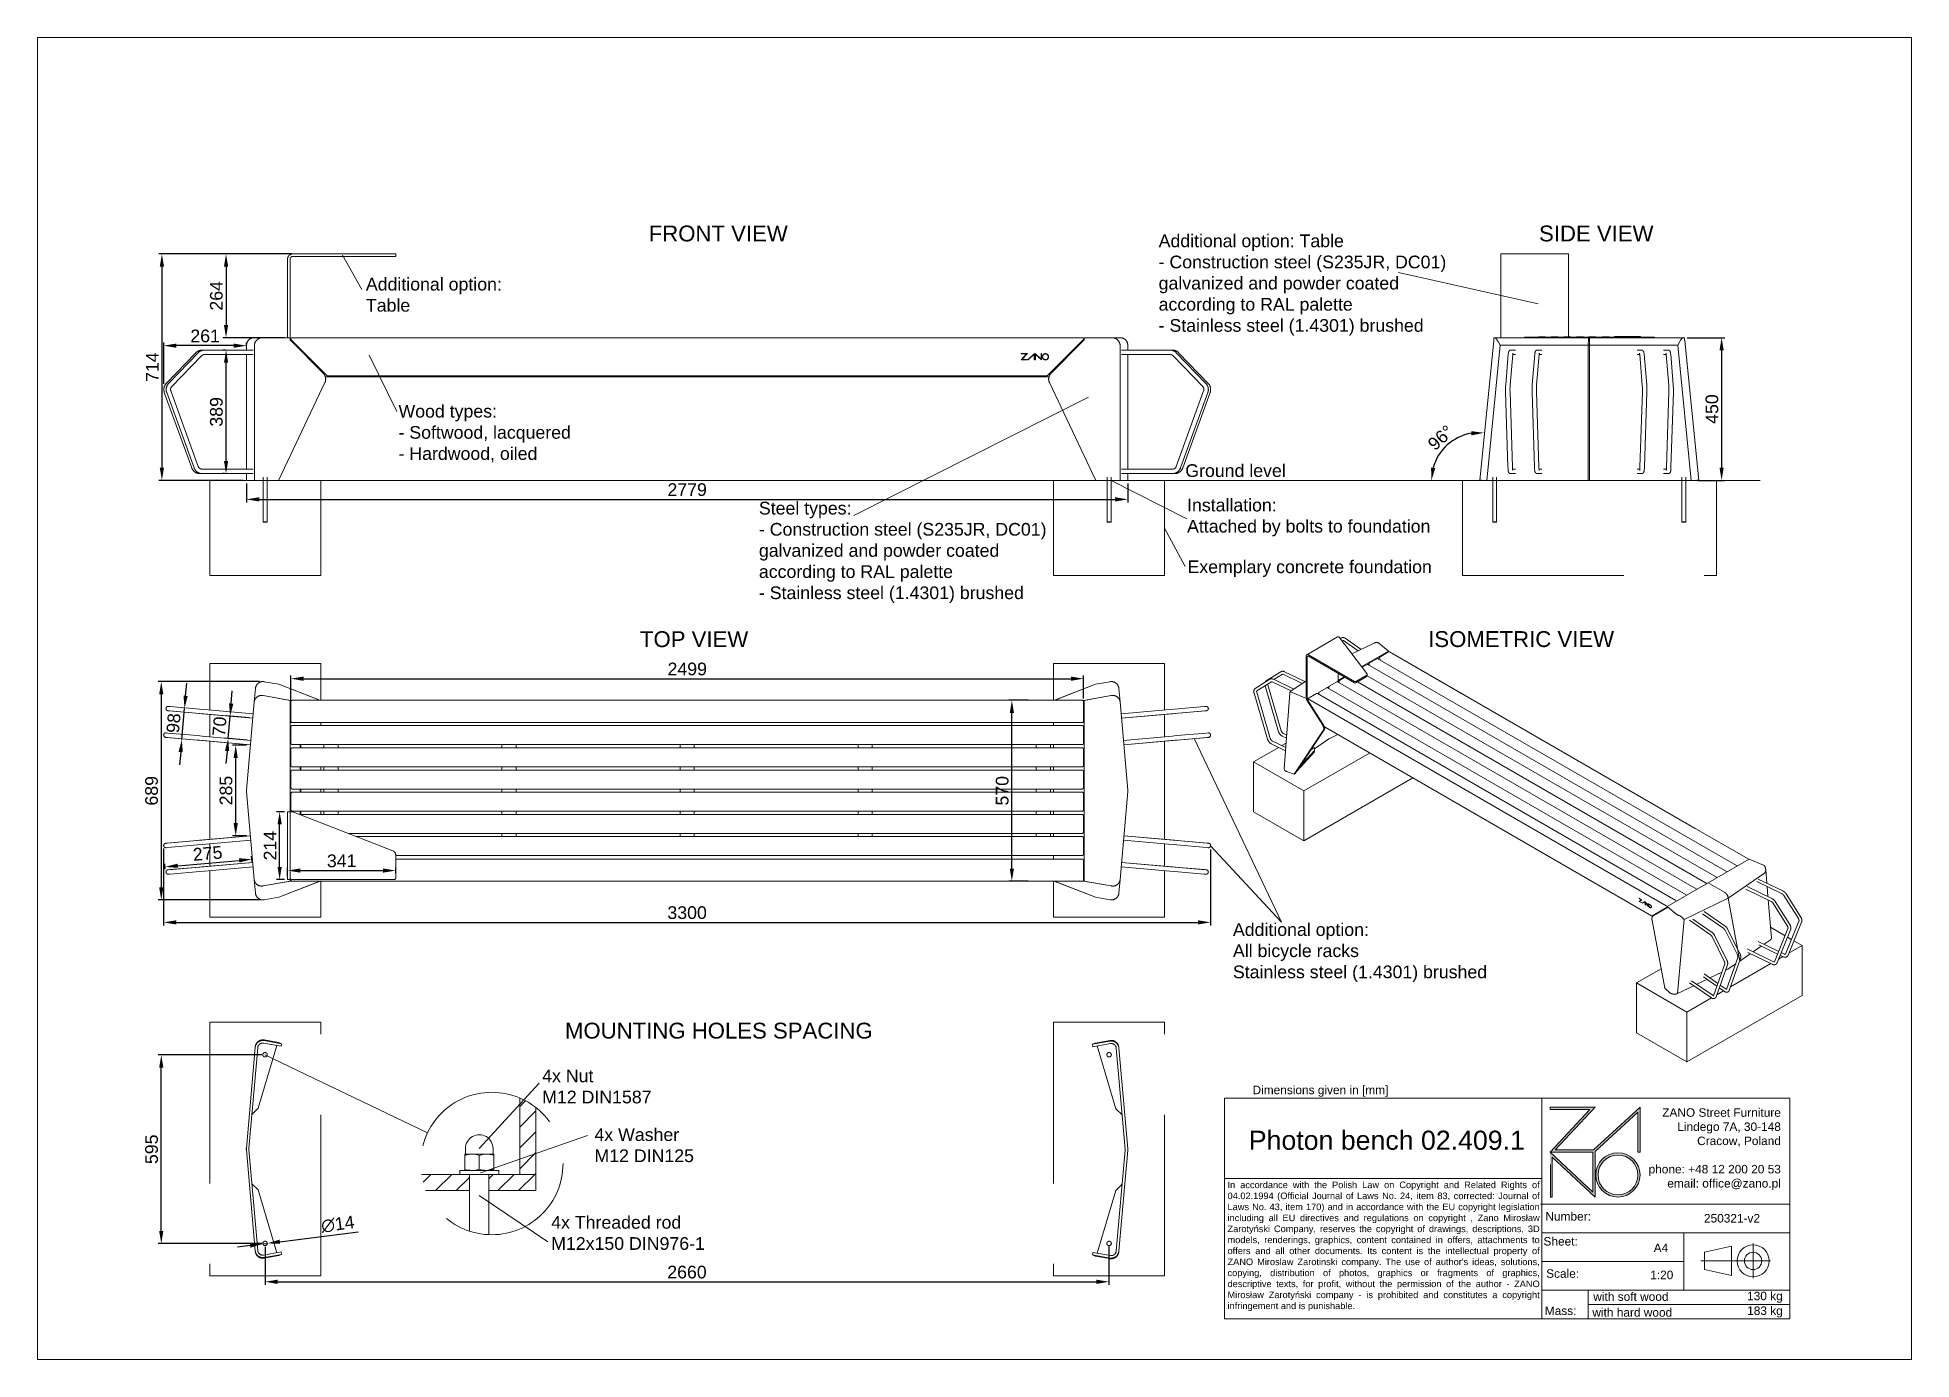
# Paper-space layout 'GB' of a CAD drawing. Header units: millimetres. Extents: x -15 to 281, y -7 to 201.
# The model-space entities are those that its viewports show. They can reach past a viewport. Long polylines and large blocks are cut down to what shows.
import ezdxf

# ---------------------------------------------------------------- set-up
doc = ezdxf.new("R2010")
doc.units = ezdxf.units.MM
doc.linetypes.add('HIDDEN', pattern=[1.905, 1.27, -0.635])
for name, color, linetype, lineweight in [('ZANO_O', 10, 'Continuous', 0), ('ZANO_R', 7, 'Continuous', 0), ('ZANO_R_przerywana', 7, 'HIDDEN', 0), ('ZANO_W', 1, 'Continuous', 0)]:
    doc.layers.add(name, color=color, linetype=linetype, lineweight=lineweight)
doc.layers.add('ZANO_P', color=7, linetype='Continuous', lineweight=0, true_color=0xffffff)
doc.styles.add('Arial', font='arial.ttf')
doc.styles.get("Standard").update_dxf_attribs({"font": 'ARIALUNI.TTF'})
doc.dimstyles.new('pl i ang', dxfattribs={"dimtxt": 50, "dimasz": 50, "dimexe": 1.25, "dimexo": 0.625, "dimgap": 10, "dimtad": 1, "dimtoh": 1, "dimtxsty": 'Standard', "dimcen": 2.5, "dimclrd": 1, "dimclre": 1, "dimclrt": 1, "dimadec": 0, "dimazin": 0, "dimtfac": 1, "dimtmove": 0, "dimatfit": 3, "dimfxl": 1, "dimarcsym": 1})

psp = doc.layouts.new('GB')

# ---------------------------------------------------------------- texts
at = {"layer": 'ZANO_O', "attachment_point": 1, "style": 'Arial'}
for s, insert, char_height, width in [('FRONT VIEW', (81.48, 171.58), 2.5, 27.6046), ('SIDE VIEW', (221.82, 171.58), 2.5, 22.2681), ('Additional option: Table\\P\\pxql;- Construction steel (S235JR, DC01)\\Pgalvanized and powder coated\\Paccording to RAL palette\\P- Stainless steel (1.4301) brushed', (161.86, 170.17), 2, 54.5279), ('Additional option:\\PTable', (36.9, 163.34), 2, 41.1109), ('\\pxql;Wood types:\\P- Softwood, lacquered\\P- Hardwood, oiled', (42.04, 143.31), 2, 31.0602), ('Ground level', (166.06, 133.95), 2, 19.6442), ('\\pxql;Steel types:\\P- Construction steel (S235JR, DC01)\\Pgalvanized and powder coated\\Paccording to RAL palette\\P- Stainless steel (1.4301) brushed', (98.85, 128.03), 2, 54.5279), ('\\pxql;Installation:\\PAttached by bolts to foundation', (166.34, 128.52), 2, 43.6982), ('\\pxql;Exemplary concrete foundation', (166.41, 118.79), 2, 40.9408), ('TOP VIEW', (80.1, 107.63), 2.5, 24.0457), ('ISOMETRIC VIEW', (204.35, 107.64), 2.5, 32.1424), ('Additional option:\\PAll bicycle racks\\PStainless steel (1.4301) brushed', (173.57, 61.6), 2, 41.1109), ('MOUNTING HOLES SPACING', (68.28, 45.92), 2.5, 51.246), ('4x Nut \\PM12 DIN1587', (64.69, 38.54), 2, 30.8338), ('4x Washer \\PM12 DIN125', (72.93, 29.28), 2, 33.1797), ('4x Threaded rod \\PM12x150 DIN976-1', (66.11, 15.45), 2, 27.1206)]:
    psp.add_mtext(s, dxfattribs=dict(at, insert=insert, char_height=char_height, width=width))
at = {"layer": 'ZANO_R', "attachment_point": 1, "style": 'Arial'}
for s, insert, char_height, width in [('Dimensions given in [mm]', (176.66, 35.99), 1.3388, 1792.8014), ('\\pxqr;ZANO Street Furniture\\PLindego 7A, 30-148\\PCracow, Poland\\P\\Pphone: +48 12 200 20 53\\Pemail: office@zano.pl', (227.66, 32.43), 1.3388, 32.2827), ("\\pxqj;In accordance with the Polish Law on Copyright and Related Rights of 04.02.1994 (Official Journal of Laws No. 24, item 83, corrected: Journal of Laws No. 43, item 170) and in accordance with the EU copyright legislation including all EU directives and regulations on copyright , Zano Mirosław Zarotyński Company, reserves the copyright of drawings, descriptions, 3D models, renderings, graphics, content contained in offers, attachments to offers and all other documents. Its content is the intellectual property of ZANO Miroslaw Zarotinski company. The use of author's ideas, solutions, copying, distribution of photos, graphics or fragments of graphics, descriptive texts, for profit, without the permission of the author - ZANO Mirosław Zarotyński company - is prohibited and constitutes a copyright infringement and is punishable.", (172.72, 20.88), 1.04, 49.0591), ('Number:', (222.83, 16.06), 1.339, 254.3232), ('Sheet:', (222.52, 12.13), 1.339, 254.3232), ('A4', (239.89, 11.1), 1.339, 254.3232), ('Scale:', (222.94, 7.05), 1.339, 254.3232), ('with soft wood', (230.38, 3.41), 1.3388, 22.26), ('130 kg', (254.62, 3.51), 1.339, 5.8209), ('Mass:', (222.73, 1.18), 1.339, 254.3232), ('with hard wood', (230.23, 0.92), 1.3388, 23.7092), ('183 kg', (254.63, 1.19), 1.339, 5.8209)]:
    psp.add_mtext(s, dxfattribs=dict(at, insert=insert, char_height=char_height, width=width))
at = {"layer": 'ZANO_R', "color": 1, "attachment_point": 1, "style": 'Arial'}
for s, insert, char_height, width in [('\\pxql;{\\C256;Photon bench 02.409.1^I}', (176.07, 28.9), 3.0126, 44.3227), ('{\\C256;250321-v2}', (247.82, 15.76), 1.3388, 10.9473), ('{\\C256;1:20}', (239.35, 6.83), 1.3388, 5.274)]:
    psp.add_mtext(s, dxfattribs=dict(at, insert=insert, char_height=char_height, width=width))

msp = doc.modelspace()

# ---------------------------------------------------------------- blocks, each defined once
blk = doc.blocks.new('*D462')
at = {"layer": 'ZANO_W', "color": 1, "lineweight": -2}
for p, q in [((61.2, 3071.4), (52.7, 3071.4)), ((62.7, 2722), (62.7, 3031.4)), ((57.6, 2682), (52.7, 2682))]:
    blk.add_line(p, q, dxfattribs=at)
at = {"layer": 'ZANO_W', "color": 1}
for points in [[(69.4, 3031.4), (56.1, 3031.4), (62.7, 3071.4)], [(56.1, 2722), (69.4, 2722), (62.7, 2682)]]:
    blk.add_solid(points, dxfattribs=at)
at = {"layer": 'ZANO_W', "color": 1, "insert": (32.3, 2876.7), "char_height": 40, "attachment_point": 5, "rotation": 90, "style": 'Arial'}
blk.add_mtext('389', dxfattribs=at)
blk = doc.blocks.new('*D463')
at = {"layer": 'ZANO_W', "color": 1, "lineweight": -2}
for p, q in [((-133.8, 2964.7), (-133.8, 3095.4)), ((87.1, 3085.4), (-93.8, 3085.4)), ((127.1, 3081.4), (127.1, 3095.4))]:
    blk.add_line(p, q, dxfattribs=at)
at = {"layer": 'ZANO_W', "color": 1}
for points in [[(-93.8, 3092), (-93.8, 3078.7), (-133.8, 3085.4)], [(87.1, 3078.7), (87.1, 3092), (127.1, 3085.4)]]:
    blk.add_solid(points, dxfattribs=at)
at = {"layer": 'ZANO_W', "color": 1, "insert": (-3.3, 3115.8), "char_height": 40, "attachment_point": 5, "style": 'Arial'}
blk.add_mtext('261', dxfattribs=at)
blk = doc.blocks.new('*D464')
at = {"layer": 'ZANO_W', "color": 1, "lineweight": -2}
for p, q in [((127.1, 2650.5), (127.1, 2590.8)), ((167.1, 2600.8), (2865.6, 2600.8)), ((2905.6, 2650.5), (2905.6, 2590.8))]:
    blk.add_line(p, q, dxfattribs=at)
at = {"layer": 'ZANO_W', "color": 1}
for points in [[(167.1, 2607.5), (167.1, 2594.2), (127.1, 2600.8)], [(2865.6, 2594.2), (2865.6, 2607.5), (2905.6, 2600.8)]]:
    blk.add_solid(points, dxfattribs=at)
at = {"layer": 'ZANO_W', "color": 1, "insert": (1516.4, 2631.3), "char_height": 40, "attachment_point": 5, "style": 'Arial'}
blk.add_mtext('2779', dxfattribs=at)
blk = doc.blocks.new('*D465')
at = {"layer": 'ZANO_W', "color": 1, "lineweight": -2}
for p, q in [((262.7, 3374.5), (-149.6, 3374.5)), ((-139.6, 3334.5), (-139.6, 2700.5)), ((117.1, 2660.5), (-149.6, 2660.5))]:
    blk.add_line(p, q, dxfattribs=at)
at = {"layer": 'ZANO_W', "color": 1}
for points in [[(-133, 3334.5), (-146.3, 3334.5), (-139.6, 3374.5)], [(-146.3, 2700.5), (-133, 2700.5), (-139.6, 2660.5)]]:
    blk.add_solid(points, dxfattribs=at)
at = {"layer": 'ZANO_W', "color": 1, "insert": (-169.7, 3017.5), "char_height": 40, "attachment_point": 5, "rotation": 90, "style": 'Arial'}
blk.add_mtext('714', dxfattribs=at)
blk = doc.blocks.new('*D466')
at = {"layer": 'ZANO_W', "color": 1, "lineweight": -2}
for p, q in [((270, 3374.5), (52.7, 3374.5)), ((62.7, 3334.5), (62.7, 3150.5)), ((246.7, 3110.5), (52.7, 3110.5))]:
    blk.add_line(p, q, dxfattribs=at)
at = {"layer": 'ZANO_W', "color": 1}
for points in [[(69.4, 3334.5), (56.1, 3334.5), (62.7, 3374.5)], [(56.1, 3150.5), (69.4, 3150.5), (62.7, 3110.5)]]:
    blk.add_solid(points, dxfattribs=at)
at = {"layer": 'ZANO_W', "color": 1, "insert": (32.3, 3242.5), "char_height": 40, "attachment_point": 5, "rotation": 90, "style": 'Arial'}
blk.add_mtext('264', dxfattribs=at)
blk = doc.blocks.new('*D467')
at = {"layer": 'ZANO_W', "color": 1, "lineweight": -2}
for p, q in [((4669.4, 3110.5), (4787.5, 3110.5)), ((4777.5, 3070.5), (4777.5, 2700.5)), ((4704, 2660.5), (4787.5, 2660.5))]:
    blk.add_line(p, q, dxfattribs=at)
at = {"layer": 'ZANO_W', "color": 1}
for points in [[(4784.2, 3070.5), (4770.8, 3070.5), (4777.5, 3110.5)], [(4770.8, 2700.5), (4784.2, 2700.5), (4777.5, 2660.5)]]:
    blk.add_solid(points, dxfattribs=at)
at = {"layer": 'ZANO_W', "color": 1, "insert": (4747.1, 2885.5), "char_height": 40, "attachment_point": 5, "rotation": 90, "style": 'Arial'}
blk.add_mtext('450', dxfattribs=at)
blk = doc.blocks.new('*D468')
at = {"layer": 'ZANO_W', "color": 1, "lineweight": -2}
blk.add_arc((4013.6, 2660.5), 150.8, 99.55169, 164.75824, dxfattribs=at)
at = {"layer": 'ZANO_W', "color": 1}
for points in [[(3988.8, 2802.6), (3988.3, 2815.9), (4028.5, 2810.6)], [(3861.5, 2701.1), (3874.7, 2699.3), (3862.8, 2660.5)]]:
    blk.add_solid(points, dxfattribs=at)
at = {"layer": 'ZANO_W', "color": 1, "insert": (3891.8, 2795.1), "char_height": 40, "attachment_point": 5, "rotation": 42.15496, "style": 'Arial'}
blk.add_mtext('96%%d', dxfattribs=at)
blk = doc.blocks.new('*D469')
at = {"layer": 'ZANO_W', "color": 1, "lineweight": -2}
for p, q in [((168.4, 2026.4), (-151.5, 2026.4)), ((-141.5, 1986.4), (-141.5, 1377.8)), ((169.7, 1337.8), (-151.5, 1337.8))]:
    blk.add_line(p, q, dxfattribs=at)
at = {"layer": 'ZANO_W', "color": 1}
for points in [[(-134.9, 1986.4), (-148.2, 1986.4), (-141.5, 2026.4)], [(-148.2, 1377.8), (-134.9, 1377.8), (-141.5, 1337.8)]]:
    blk.add_solid(points, dxfattribs=at)
at = {"layer": 'ZANO_W', "color": 1, "insert": (-172, 1682.1), "char_height": 40, "attachment_point": 5, "rotation": 90, "style": 'Arial'}
blk.add_mtext('689', dxfattribs=at)
blk = doc.blocks.new('*D470')
at = {"layer": 'ZANO_W', "color": 1, "lineweight": -2}
for p, q in [((78.9, 1956.9), (82.4, 1996.8)), ((135.1, 1911.9), (65.4, 1917.9)), ((69.3, 1847.3), (75.4, 1917.1)), ((129, 1842.1), (59.3, 1848.2)), ((65.8, 1807.5), (62.3, 1767.6))]:
    blk.add_line(p, q, dxfattribs=at)
at = {"layer": 'ZANO_W', "color": 1}
for points in [[(72.2, 1957.5), (85.5, 1956.3), (75.4, 1917.1)], [(72.4, 1806.9), (59.1, 1808.1), (69.3, 1847.3)]]:
    blk.add_solid(points, dxfattribs=at)
at = {"layer": 'ZANO_W', "color": 1, "insert": (42, 1884.9), "char_height": 40, "attachment_point": 5, "rotation": 84.99998, "style": 'Arial'}
blk.add_mtext('70', dxfattribs=at)
blk = doc.blocks.new('*D471')
at = {"layer": 'ZANO_W', "color": 1, "lineweight": -2}
for p, q in [((-64.8, 1981.6), (-61.3, 2021.5)), ((-78.2, 1942.6), (-78.2, 1942.6)), ((-76.8, 1844.1), (-68.3, 1941.8)), ((-86.8, 1845), (-86.8, 1845)), ((-80.3, 1804.3), (-83.8, 1764.4))]:
    blk.add_line(p, q, dxfattribs=at)
at = {"layer": 'ZANO_W', "color": 1}
for points in [[(-71.4, 1982.2), (-58.1, 1981), (-68.3, 1941.8)], [(-73.6, 1803.7), (-86.9, 1804.9), (-76.8, 1844.1)]]:
    blk.add_solid(points, dxfattribs=at)
at = {"layer": 'ZANO_W', "color": 1, "insert": (-102.8, 1895.6), "char_height": 40, "attachment_point": 5, "rotation": 85, "style": 'Arial'}
blk.add_mtext('98', dxfattribs=at)
blk = doc.blocks.new('*D472')
at = {"layer": 'ZANO_W', "color": 1, "lineweight": -2}
for p, q in [((127.6, 1825.4), (83.1, 1825.4)), ((93.1, 1580.3), (93.1, 1785.4)), ((127.6, 1540.3), (83.1, 1540.3))]:
    blk.add_line(p, q, dxfattribs=at)
at = {"layer": 'ZANO_W', "color": 1}
for points in [[(99.7, 1785.4), (86.4, 1785.4), (93.1, 1825.4)], [(86.4, 1580.3), (99.7, 1580.3), (93.1, 1540.3)]]:
    blk.add_solid(points, dxfattribs=at)
at = {"layer": 'ZANO_W', "color": 1, "insert": (62.7, 1682.8), "char_height": 40, "attachment_point": 5, "rotation": 90, "style": 'Arial'}
blk.add_mtext('285', dxfattribs=at)
blk = doc.blocks.new('*D474')
at = {"layer": 'ZANO_W', "color": 1, "lineweight": -2}
for p, q in [((2591.2, 1967.3), (2530, 1967.3)), ((2540, 1436.9), (2540, 1927.3)), ((2591.2, 1396.9), (2530, 1396.9))]:
    blk.add_line(p, q, dxfattribs=at)
at = {"layer": 'ZANO_W', "color": 1}
for points in [[(2546.7, 1927.3), (2533.4, 1927.3), (2540, 1967.3)], [(2533.4, 1436.9), (2546.7, 1436.9), (2540, 1396.9)]]:
    blk.add_solid(points, dxfattribs=at)
at = {"layer": 'ZANO_W', "color": 1, "insert": (2509.6, 1682.1), "char_height": 40, "attachment_point": 5, "rotation": 90, "style": 'Arial'}
blk.add_mtext('570', dxfattribs=at)
blk = doc.blocks.new('*D475')
at = {"layer": 'ZANO_W', "color": 1, "lineweight": -2}
for p, q in [((267.3, 1968.7), (267.3, 2045.5)), ((307.3, 2035.5), (2726, 2035.5)), ((2766, 1973.3), (2766, 2045.5))]:
    blk.add_line(p, q, dxfattribs=at)
at = {"layer": 'ZANO_W', "color": 1}
for points in [[(307.3, 2042.2), (307.3, 2028.8), (267.3, 2035.5)], [(2726, 2028.8), (2726, 2042.2), (2766, 2035.5)]]:
    blk.add_solid(points, dxfattribs=at)
at = {"layer": 'ZANO_W', "color": 1, "insert": (1516.6, 2065.9), "char_height": 40, "attachment_point": 5, "style": 'Arial'}
blk.add_mtext('2499', dxfattribs=at)
blk = doc.blocks.new('*D476')
at = {"layer": 'ZANO_W', "color": 1, "lineweight": -2}
for p, q in [((-134, 1499.8), (-134, 1257.2)), ((3166.4, 1497.4), (3166.4, 1257.2)), ((-94, 1267.2), (3126.4, 1267.2))]:
    blk.add_line(p, q, dxfattribs=at)
at = {"layer": 'ZANO_W', "color": 1}
for points in [[(-94, 1273.9), (-94, 1260.6), (-134, 1267.2)], [(3126.4, 1260.6), (3126.4, 1273.9), (3166.4, 1267.2)]]:
    blk.add_solid(points, dxfattribs=at)
at = {"layer": 'ZANO_W', "color": 1, "insert": (1516.2, 1297.7), "char_height": 40, "attachment_point": 5, "style": 'Arial'}
blk.add_mtext('3300', dxfattribs=at)
blk = doc.blocks.new('*D477')
at = {"layer": 'ZANO_W', "color": 1, "lineweight": -2}
for p, q in [((-128.9, 1434.6), (-130.5, 1452.2)), ((-89.8, 1445.7), (104.2, 1462.7)), ((144.7, 1458.5), (143.2, 1476.1))]:
    blk.add_line(p, q, dxfattribs=at)
at = {"layer": 'ZANO_W', "color": 1}
for points in [[(-90.3, 1452.3), (-89.2, 1439), (-129.6, 1442.2)], [(104.8, 1456), (103.6, 1469.3), (144.1, 1466.1)]]:
    blk.add_solid(points, dxfattribs=at)
at = {"layer": 'ZANO_W', "color": 1, "insert": (4.6, 1484.5), "char_height": 40, "attachment_point": 5, "rotation": 5, "style": 'Arial'}
blk.add_mtext('275', dxfattribs=at)
blk = doc.blocks.new('*D478')
at = {"layer": 'ZANO_W', "color": 1, "lineweight": -2}
for p, q in [((246.7, 1616.2), (221.6, 1616.2)), ((231.6, 1442.2), (231.6, 1576.2)), ((246.7, 1402.2), (221.6, 1402.2))]:
    blk.add_line(p, q, dxfattribs=at)
at = {"layer": 'ZANO_W', "color": 1}
for points in [[(238.3, 1576.2), (225, 1576.2), (231.6, 1616.2)], [(225, 1442.2), (238.3, 1442.2), (231.6, 1402.2)]]:
    blk.add_solid(points, dxfattribs=at)
at = {"layer": 'ZANO_W', "color": 1, "insert": (201.5, 1509.2), "char_height": 40, "attachment_point": 5, "rotation": 90, "style": 'Arial'}
blk.add_mtext('214', dxfattribs=at)
blk = doc.blocks.new('*D479')
at = {"layer": 'ZANO_W', "color": 1, "lineweight": -2}
for p, q in [((256.7, 1412.9), (256.7, 1440.6)), ((296.7, 1430.6), (557.7, 1430.6)), ((597.7, 1422.1), (597.7, 1440.6))]:
    blk.add_line(p, q, dxfattribs=at)
at = {"layer": 'ZANO_W', "color": 1}
for points in [[(296.7, 1437.2), (296.7, 1423.9), (256.7, 1430.6)], [(557.7, 1423.9), (557.7, 1437.2), (597.7, 1430.6)]]:
    blk.add_solid(points, dxfattribs=at)
at = {"layer": 'ZANO_W', "color": 1, "insert": (427.2, 1461), "char_height": 40, "attachment_point": 5, "style": 'Arial'}
blk.add_mtext('341', dxfattribs=at)
blk = doc.blocks.new('*D480')
at = {"layer": 'ZANO_W', "color": 1, "lineweight": -2}
for p, q in [((138.9, 248.4), (99.2, 243.4)), ((178.6, 253.5), (192.5, 255.3)), ((232.1, 260.3), (478.9, 291.8))]:
    blk.add_line(p, q, dxfattribs=at)
at = {"layer": 'ZANO_W', "color": 1}
for points in [[(139.7, 241.8), (138, 255), (178.6, 253.5)], [(231.3, 266.9), (233, 253.7), (192.5, 255.3)]]:
    blk.add_solid(points, dxfattribs=at)
at = {"layer": 'ZANO_W', "color": 1, "insert": (415.1, 315.4), "char_height": 40, "attachment_point": 5, "rotation": 7.26839, "style": 'Arial'}
blk.add_mtext('∅14', dxfattribs=at)
blk = doc.blocks.new('*D481')
at = {"layer": 'ZANO_W', "color": 1, "lineweight": -2}
for p, q in [((175.5, 849.4), (-151.5, 849.4)), ((-141.5, 294.4), (-141.5, 809.4)), ((175.5, 254.4), (-151.5, 254.4))]:
    blk.add_line(p, q, dxfattribs=at)
at = {"layer": 'ZANO_W', "color": 1}
for points in [[(-134.9, 809.4), (-148.2, 809.4), (-141.5, 849.4)], [(-148.2, 294.4), (-134.9, 294.4), (-141.5, 254.4)]]:
    blk.add_solid(points, dxfattribs=at)
at = {"layer": 'ZANO_W', "color": 1, "insert": (-172, 551.9), "char_height": 40, "attachment_point": 5, "rotation": 90, "style": 'Arial'}
blk.add_mtext('595', dxfattribs=at)
blk = doc.blocks.new('*D482')
at = {"layer": 'ZANO_W', "color": 1, "lineweight": -2}
for p, q in [((185.5, 244.4), (185.5, 124.1)), ((2845.9, 245.9), (2845.9, 124.1)), ((225.5, 134.1), (2805.9, 134.1))]:
    blk.add_line(p, q, dxfattribs=at)
at = {"layer": 'ZANO_W', "color": 1}
for points in [[(225.5, 140.8), (225.5, 127.4), (185.5, 134.1)], [(2805.9, 127.4), (2805.9, 140.8), (2845.9, 134.1)]]:
    blk.add_solid(points, dxfattribs=at)
at = {"layer": 'ZANO_W', "color": 1, "insert": (1515.7, 164.5), "char_height": 40, "attachment_point": 5, "style": 'Arial'}
blk.add_mtext('2660', dxfattribs=at)

# ---------------------------------------------------------------- dimensions: what is measured, and where the dimension line sits
at = {"layer": 'ZANO_W'}
for base, p1, p2, picture, middle in [((-139.6, 2660.5), (272.7, 3374.5), (127.1, 2660.5), '*D465', (-169.7, 3017.5)), ((62.7, 3110.5), (280, 3374.5), (256.7, 3110.5), '*D466', (32.3, 3242.5)), ((4777.5, 2660.5), (4659.4, 3110.5), (4694, 2660.5), '*D467', (4747.1, 2885.5)), ((62.7, 3071.4), (67.6, 2682), (71.2, 3071.4), '*D462', (32.3, 2876.7)), ((-141.5, 1337.8), (178.4, 2026.4), (179.7, 1337.8), '*D469', (-172, 1682.1)), ((2540, 1967.3), (2601.2, 1396.9), (2601.2, 1967.3), '*D474', (2509.6, 1682.1)), ((93.1, 1825.4), (137.6, 1540.3), (137.6, 1825.4), '*D472', (62.7, 1682.8)), ((231.6, 1616.2), (256.7, 1402.2), (256.7, 1616.2), '*D478', (201.5, 1509.2)), ((-141.5, 849.4), (185.5, 254.4), (185.5, 849.4), '*D481', (-172, 551.9))]:
    dim = msp.add_linear_dim(base=base, p1=p1, p2=p2, angle=90, dimstyle='pl i ang', override={"dimtxt": 40, "dimasz": 40, "dimexe": 10, "dimexo": 10, "dimtoh": 0, "dimdec": 0, "dimtxsty": 'Arial', "dimtdec": 0, "dimtmove": 1}, dxfattribs=at)
    dim.commit()
    dim.dimension.update_dxf_attribs({"geometry": picture, "text_midpoint": middle})
for base, p1, p2, picture, middle in [((-133.8, 3085.4), (127.1, 3071.4), (-133.8, 2954.7), '*D463', (-3.3, 3115.8)), ((2905.6357, 2600.8375), (127.1075, 2660.5345), (2905.6357, 2660.5345), '*D464', (1516.3716, 2631.2604)), ((2766, 2035.5), (267.3, 1958.7), (2766, 1963.3), '*D475', (1516.6, 2065.9)), ((3166.4, 1267.2), (-134, 1509.8), (3166.4, 1507.4), '*D476', (1516.2, 1297.7)), ((597.7, 1430.6), (256.7, 1402.9), (597.7, 1412.1), '*D479', (427.2, 1461)), ((2845.9, 134.1), (185.5, 254.4), (2845.9, 255.9), '*D482', (1515.7, 164.5))]:
    dim = msp.add_linear_dim(base=base, p1=p1, p2=p2, dimstyle='pl i ang', override={"dimtxt": 40, "dimasz": 40, "dimexe": 10, "dimexo": 10, "dimtoh": 0, "dimdec": 0, "dimtxsty": 'Arial', "dimtdec": 0, "dimtmove": 1}, dxfattribs=at)
    dim.commit()
    dim.dimension.update_dxf_attribs({"geometry": picture, "text_midpoint": middle})
dim = msp.add_angular_dim_2l(base=(3947, 2795.8), line1=((1.9, 2660.5), (4878.2, 2660.5)), line2=((4013.6, 2661.2), (4057.5, 3101)), dimstyle='pl i ang', override={"dimtxt": 40, "dimasz": 40, "dimexe": 10, "dimexo": 10, "dimtoh": 0, "dimdec": 0, "dimtxsty": 'Arial', "dimtdec": 0, "dimtmove": 1}, dxfattribs=at)
dim.commit()
dim.dimension.update_dxf_attribs({"geometry": '*D468', "text_midpoint": (3891.8, 2795.1)})
for p1, p2, distance, picture, middle in [((-76.8, 1844.1), (-68.3, 1941.8), 0, '*D471', (-102.8, 1895.6)), ((-128.1, 1424.6), (145.6, 1448.5), 17.7, '*D477', (4.6, 1484.5))]:
    dim = msp.add_aligned_dim(p1=p1, p2=p2, distance=distance, dimstyle='pl i ang', override={"dimtxt": 40, "dimasz": 40, "dimexe": 10, "dimexo": 10, "dimtoh": 0, "dimdec": 0, "dimtxsty": 'Arial', "dimtdec": 0, "dimtmove": 1}, dxfattribs=at)
    dim.commit()
    dim.dimension.update_dxf_attribs({"geometry": picture, "text_midpoint": middle})
dim = msp.add_linear_dim(base=(75.4, 1917.1), p1=(139, 1841.2), p2=(145.1, 1911), angle=84.99998, dimstyle='pl i ang', override={"dimtxt": 40, "dimasz": 40, "dimexe": 10, "dimexo": 10, "dimtoh": 0, "dimdec": 0, "dimtxsty": 'Arial', "dimtdec": 0, "dimtmove": 1}, dxfattribs=at)
dim.commit()
dim.dimension.update_dxf_attribs({"geometry": '*D470', "text_midpoint": (72.3, 1882.2), "dimtype": 161})
dim = msp.add_diameter_dim_2p(p1=(178.6, 253.5), p2=(192.5, 255.3), dimstyle='pl i ang', override={"dimtxt": 40, "dimasz": 40, "dimexe": 10, "dimexo": 10, "dimtoh": 0, "dimdec": 0, "dimtxsty": 'Arial', "dimtdec": 0, "dimtmove": 1}, dxfattribs=at)
dim.commit()
dim.dimension.update_dxf_attribs({"geometry": '*D480', "text_midpoint": (419.1, 284.2), "dimtype": 163})

# ---------------------------------------------------------------- linework, layer by layer
at = {"layer": 'ZANO_R'}
for p, q in [((259.3, 3367.3), (259.6, 3367.8)), ((259.6, 3367.8), (259.9, 3368.2)), ((259.9, 3368.2), (260.2, 3368.6)), ((260.2, 3368.6), (260.6, 3369)), ((260.6, 3369), (261, 3369.5)), ((261, 3369.5), (261.3, 3369.8)), ((261.3, 3369.8), (261.7, 3370.2)), ((261.7, 3370.2), (262.1, 3370.6)), ((262.1, 3370.6), (262.6, 3370.9)), ((262.6, 3370.9), (263, 3371.3)), ((263, 3371.3), (263.4, 3371.6)), ((263.4, 3371.6), (263.9, 3371.9)), ((263.9, 3371.9), (264.3, 3372.2)), ((264.3, 3372.2), (264.8, 3372.5)), ((264.8, 3372.5), (265.3, 3372.7)), ((265.3, 3372.7), (265.8, 3373)), ((265.8, 3373), (266.3, 3373.2)), ((266.3, 3373.2), (266.8, 3373.4)), ((266.8, 3373.4), (267.3, 3373.6)), ((267.3, 3373.6), (267.8, 3373.8)), ((267.8, 3373.8), (268.3, 3373.9)), ((268.3, 3373.9), (268.9, 3374.1)), ((268.9, 3374.1), (269.4, 3374.2)), ((269.4, 3374.2), (269.9, 3374.3)), ((269.9, 3374.3), (270.5, 3374.4)), ((270.5, 3374.4), (271, 3374.5)), ((271, 3374.5), (271.6, 3374.5)), ((271.6, 3374.5), (272.1, 3374.5)), ((272.1, 3374.5), (272.7, 3374.5)), ((272.7, 3374.5), (592.7, 3374.5)), ((597.7, 3374.5), (592.7, 3374.5)), ((597.7, 3374.5), (592.7, 3374.5)), ((597.7, 3374.5), (597.7, 3366.5)), ((597.7, 3374.5), (597.7, 3366.5)), ((4081, 3374.5), (4081, 3366.5)), ((4086, 3374.5), (4081, 3374.5)), ((4086, 3374.5), (4157.8, 3374.5)), ((4171.7, 3374.5), (4157.8, 3374.5)), ((4295, 3374.5), (4171.7, 3374.5)), ((4295, 3366.5), (4295, 3374.5)), ((256.7, 3360.2), (256.8, 3360.7)), ((256.7, 3359.6), (256.7, 3360.2)), ((256.7, 3359.1), (256.7, 3359.6)), ((256.7, 3358.5), (256.7, 3359.1)), ((256.7, 3110.5), (256.7, 3358.5)), ((256.8, 3360.7), (256.9, 3361.3)), ((256.9, 3361.3), (257, 3361.8)), ((257, 3361.8), (257.1, 3362.3)), ((257.1, 3362.3), (257.2, 3362.9)), ((257.2, 3362.9), (257.4, 3363.4)), ((257.4, 3363.4), (257.6, 3363.9)), ((257.6, 3363.9), (257.8, 3364.4)), ((257.8, 3364.4), (258, 3364.9)), ((258, 3364.9), (258.2, 3365.4)), ((258.2, 3365.4), (258.4, 3365.9)), ((258.4, 3365.9), (258.7, 3366.4)), ((258.7, 3366.4), (259, 3366.8)), ((259, 3366.8), (259.3, 3367.3)), ((264.8, 3359.9), (264.7, 3359.6)), ((264.7, 3359.6), (264.7, 3359.4)), ((264.7, 3359.4), (264.7, 3359.1)), ((264.7, 3359.1), (264.7, 3358.8)), ((264.7, 3358.8), (264.7, 3358.5)), ((264.7, 3358.5), (264.7, 3110.5)), ((264.9, 3360.5), (264.8, 3360.2)), ((264.8, 3360.2), (264.8, 3359.9)), ((265, 3360.7), (264.9, 3360.5)), ((265.1, 3361.3), (265, 3361)), ((265, 3361), (265, 3360.7)), ((265.2, 3361.5), (265.1, 3361.3)), ((265.3, 3361.8), (265.2, 3361.5)), ((265.5, 3362), (265.3, 3361.8)), ((265.6, 3362.3), (265.5, 3362)), ((265.7, 3362.5), (265.6, 3362.3)), ((265.9, 3362.8), (265.7, 3362.5)), ((266, 3363), (265.9, 3362.8)), ((266.2, 3363.2), (266, 3363)), ((266.4, 3363.5), (266.2, 3363.2)), ((266.5, 3363.7), (266.4, 3363.5)), ((266.7, 3363.9), (266.5, 3363.7)), ((266.9, 3364.1), (266.7, 3363.9)), ((267.1, 3364.3), (266.9, 3364.1)), ((267.3, 3364.5), (267.1, 3364.3)), ((267.5, 3364.7), (267.3, 3364.5)), ((267.7, 3364.8), (267.5, 3364.7)), ((268, 3365), (267.7, 3364.8)), ((268.2, 3365.2), (268, 3365)), ((268.4, 3365.3), (268.2, 3365.2)), ((268.7, 3365.5), (268.4, 3365.3)), ((268.9, 3365.6), (268.7, 3365.5)), ((269.1, 3365.7), (268.9, 3365.6)), ((269.4, 3365.8), (269.1, 3365.7)), ((269.7, 3366), (269.4, 3365.8)), ((269.9, 3366.1), (269.7, 3366)), ((270.2, 3366.1), (269.9, 3366.1)), ((270.4, 3366.2), (270.2, 3366.1)), ((270.7, 3366.3), (270.4, 3366.2)), ((271, 3366.4), (270.7, 3366.3)), ((271.3, 3366.4), (271, 3366.4)), ((271.5, 3366.5), (271.3, 3366.4)), ((271.8, 3366.5), (271.5, 3366.5)), ((272.1, 3366.5), (271.8, 3366.5)), ((272.4, 3366.5), (272.1, 3366.5)), ((272.7, 3366.5), (272.4, 3366.5)), ((592.7, 3366.5), (272.7, 3366.5)), ((592.7, 3366.5), (597.7, 3366.5)), ((592.7, 3366.5), (597.7, 3366.5)), ((4081, 3366.5), (4081, 3110.5)), ((4295, 3366.5), (4295, 3113.6)), ((127.2, 3086.5), (127.1, 3086.5)), ((127.1, 3071.4), (127.1, 3086.5)), ((127.3, 3088.1), (127.2, 3087.3)), ((127.2, 3087.3), (127.2, 3086.5)), ((127.4, 3089.7), (127.3, 3088.9)), ((127.3, 3088.9), (127.3, 3088.1)), ((127.5, 3090.5), (127.4, 3089.7)), ((127.7, 3091.3), (127.5, 3090.5)), ((127.9, 3092.1), (127.7, 3091.3)), ((128.1, 3092.9), (127.9, 3092.1)), ((128.3, 3093.7), (128.1, 3092.9)), ((128.6, 3094.5), (128.3, 3093.7)), ((128.8, 3095.3), (128.6, 3094.5)), ((129.2, 3096), (128.8, 3095.3)), ((129.5, 3096.8), (129.2, 3096)), ((129.9, 3097.5), (129.5, 3096.8)), ((130.2, 3098.2), (129.9, 3097.5)), ((130.7, 3098.9), (130.2, 3098.2)), ((131.1, 3099.6), (130.7, 3098.9)), ((131.6, 3100.3), (131.1, 3099.6)), ((132, 3101), (131.6, 3100.3)), ((132.5, 3101.6), (132, 3101)), ((133.1, 3102.3), (132.5, 3101.6)), ((133.6, 3102.9), (133.1, 3102.3)), ((134.2, 3103.5), (133.6, 3102.9)), ((134.8, 3104), (134.2, 3103.5)), ((135.4, 3104.6), (134.8, 3104)), ((136, 3105.1), (135.4, 3104.6)), ((136.7, 3105.6), (136, 3105.1)), ((137.3, 3106.1), (136.7, 3105.6)), ((138, 3106.6), (137.3, 3106.1)), ((138.7, 3107), (138, 3106.6)), ((139.4, 3107.4), (138.7, 3107)), ((140.1, 3107.8), (139.4, 3107.4)), ((140.9, 3108.2), (140.1, 3107.8)), ((141.6, 3108.5), (140.9, 3108.2)), ((142.4, 3108.9), (141.6, 3108.5)), ((143.1, 3109.1), (142.4, 3108.9)), ((143.9, 3109.4), (143.1, 3109.1)), ((144.7, 3109.6), (143.9, 3109.4)), ((145.5, 3109.9), (144.7, 3109.6)), ((146.3, 3110), (145.5, 3109.9)), ((147.1, 3110.2), (146.3, 3110)), ((147.9, 3110.3), (147.1, 3110.2)), ((147.9, 3110.3), (151.2, 3110.5)), ((151.2, 3110.5), (177.2, 3110.5)), ((152.1, 3088.3), (152, 3087.4)), ((152, 3087.4), (152, 3086.5)), ((152, 3086.5), (152, 2660.5)), ((152.3, 3089.2), (152.1, 3088.3)), ((152.4, 3090), (152.3, 3089.2)), ((152.6, 3090.9), (152.4, 3090)), ((152.8, 3091.7), (152.6, 3090.9)), ((153.1, 3092.6), (152.8, 3091.7)), ((153.4, 3093.4), (153.1, 3092.6)), ((153.7, 3094.3), (153.4, 3093.4)), ((154, 3095.1), (153.7, 3094.3)), ((154.4, 3095.9), (154, 3095.1)), ((154.8, 3096.7), (154.4, 3095.9)), ((155.2, 3097.4), (154.8, 3096.7)), ((155.6, 3098.2), (155.2, 3097.4)), ((156.1, 3099), (155.6, 3098.2)), ((156.6, 3099.7), (156.1, 3099)), ((157.1, 3100.4), (156.6, 3099.7)), ((157.6, 3101.1), (157.1, 3100.4)), ((158.2, 3101.8), (157.6, 3101.1)), ((158.8, 3102.4), (158.2, 3101.8)), ((159.4, 3103), (158.8, 3102.4)), ((160, 3103.7), (159.4, 3103)), ((160.7, 3104.3), (160, 3103.7)), ((161.4, 3104.8), (160.7, 3104.3)), ((162.1, 3105.4), (161.4, 3104.8)), ((162.8, 3105.9), (162.1, 3105.4)), ((163.5, 3106.4), (162.8, 3105.9)), ((164.3, 3106.8), (163.5, 3106.4)), ((165, 3107.3), (164.3, 3106.8)), ((165.8, 3107.7), (165, 3107.3)), ((166.6, 3108.1), (165.8, 3107.7)), ((167.4, 3108.5), (166.6, 3108.1)), ((168.2, 3108.8), (167.4, 3108.5)), ((169, 3109.1), (168.2, 3108.8)), ((169.9, 3109.4), (169, 3109.1)), ((170.7, 3109.6), (169.9, 3109.4)), ((171.6, 3109.8), (170.7, 3109.6)), ((172.4, 3110), (171.6, 3109.8)), ((173.3, 3110.2), (172.4, 3110)), ((174.2, 3110.3), (173.3, 3110.2)), ((175.1, 3110.4), (174.2, 3110.3)), ((175.9, 3110.5), (175.1, 3110.4)), ((176.8, 3110.5), (175.9, 3110.5)), ((177.7, 3110.5), (176.8, 3110.5)), ((179.4, 3110.5), (177.2, 3110.5)), ((179.4, 3110.5), (264.4, 3110.5)), ((264.4, 3110.5), (264.4, 3102.5)), ((264.5, 3108), (264.4, 3107.5)), ((264.4, 3102.5), (264.4, 3101.7)), ((264.4, 3101.7), (266.5, 3101.7)), ((264.6, 3109), (264.5, 3108.5)), ((264.5, 3108.5), (264.5, 3108)), ((264.7, 3110.5), (264.6, 3110)), ((264.6, 3110), (264.6, 3109.5)), ((264.6, 3109.5), (264.6, 3109)), ((369.4, 2997.7), (266.5, 3101.7)), ((267.4, 3107.5), (267.3, 3107.3)), ((267.3, 3107.3), (267.3, 3107.2)), ((267.3, 3107.2), (267.3, 3107.1)), ((267.3, 3107.1), (267.3, 3106.9)), ((267.3, 3106.9), (267.3, 3106.8)), ((267.3, 3106.8), (267.3, 3106.7)), ((267.3, 3106.7), (267.3, 3106.5)), ((267.3, 3106.5), (267.3, 3106.4)), ((267.3, 3106.4), (267.3, 3106.3)), ((267.3, 3106.3), (267.3, 3106.1)), ((267.3, 3106.1), (267.3, 3106)), ((267.3, 3106), (267.3, 3105.9)), ((267.3, 3105.9), (267.3, 3105.7)), ((267.3, 3105.7), (267.4, 3105.6)), ((267.5, 3107.9), (267.4, 3107.7)), ((267.4, 3107.7), (267.4, 3107.6)), ((267.4, 3107.6), (267.4, 3107.5)), ((267.4, 3100.8), (267.4, 3105.6)), ((267.4, 3105.6), (267.4, 3105.5)), ((267.4, 3105.5), (267.4, 3105.3)), ((267.4, 3105.3), (267.5, 3105.2)), ((267.6, 3108.1), (267.5, 3108)), ((267.5, 3108), (267.5, 3107.9)), ((267.5, 3105.2), (267.5, 3105.1)), ((267.5, 3105.1), (267.6, 3104.9)), ((267.7, 3108.4), (267.6, 3108.3)), ((267.6, 3108.3), (267.6, 3108.1)), ((267.6, 3104.9), (267.6, 3104.8)), ((267.6, 3104.8), (267.7, 3104.7)), ((267.8, 3108.5), (267.7, 3108.4)), ((267.7, 3104.7), (267.8, 3104.6)), ((267.9, 3108.7), (267.8, 3108.6)), ((267.8, 3108.6), (267.8, 3108.5)), ((267.8, 3104.6), (267.8, 3104.5)), ((267.8, 3104.5), (267.9, 3104.3)), ((268, 3108.8), (267.9, 3108.7)), ((267.9, 3104.3), (268, 3104.2)), ((268.1, 3109), (268, 3108.8)), ((268, 3104.2), (268.1, 3104.1)), ((268.2, 3109.1), (268.1, 3109)), ((268.1, 3104.1), (268.2, 3104)), ((268.3, 3109.3), (268.2, 3109.2)), ((268.2, 3109.2), (268.2, 3109.1)), ((268.2, 3104), (268.2, 3103.9)), ((268.2, 3103.9), (268.3, 3103.8)), ((268.4, 3109.4), (268.3, 3109.3)), ((268.3, 3103.8), (268.4, 3103.7)), ((268.5, 3109.5), (268.4, 3109.4)), ((380.4, 2991.7), (268.4, 3103.7)), ((268.6, 3109.5), (268.5, 3109.5)), ((268.7, 3109.6), (268.6, 3109.5)), ((268.8, 3109.7), (268.7, 3109.6)), ((269, 3109.8), (268.8, 3109.7)), ((269.1, 3109.9), (269, 3109.8)), ((269.2, 3110), (269.1, 3109.9)), ((269.3, 3110), (269.2, 3110)), ((269.4, 3110.1), (269.3, 3110)), ((269.5, 3110.1), (269.4, 3110.1)), ((269.7, 3110.2), (269.5, 3110.1)), ((269.8, 3110.3), (269.7, 3110.2)), ((269.9, 3110.3), (269.8, 3110.3)), ((270.1, 3110.3), (269.9, 3110.3)), ((270.2, 3110.4), (270.1, 3110.3)), ((270.3, 3110.4), (270.2, 3110.4)), ((270.4, 3110.5), (270.3, 3110.4)), ((270.6, 3110.5), (270.4, 3110.5)), ((270.7, 3110.5), (270.6, 3110.5)), ((270.9, 3110.5), (270.7, 3110.5)), ((271, 3110.5), (270.9, 3110.5)), ((271.1, 3110.5), (271, 3110.5)), ((271.3, 3110.5), (271.1, 3110.5)), ((2761.9, 3110.5), (271.3, 3110.5)), ((2764.8, 3103.7), (2652.8, 2991.7)), ((2766.2, 3101.7), (2663.3, 2997.7)), ((2762.1, 3110.5), (2761.9, 3110.5)), ((2762.2, 3110.5), (2762.1, 3110.5)), ((2762.4, 3110.5), (2762.2, 3110.5)), ((2762.5, 3110.5), (2762.4, 3110.5)), ((2762.6, 3110.5), (2762.5, 3110.5)), ((2762.8, 3110.5), (2762.6, 3110.5)), ((2762.9, 3110.4), (2762.8, 3110.5)), ((2763, 3110.4), (2762.9, 3110.4)), ((2763.2, 3110.3), (2763, 3110.4)), ((2763.4, 3110.3), (2763.2, 3110.3)), ((2763.3, 3110.3), (2763.2, 3110.3)), ((2763.4, 3110.3), (2763.3, 3110.3)), ((2763.5, 3110.2), (2763.4, 3110.3)), ((2763.5, 3110.2), (2763.4, 3110.3)), ((2763.6, 3110.2), (2763.5, 3110.2)), ((2763.7, 3110.1), (2763.5, 3110.2)), ((2763.8, 3110.1), (2763.6, 3110.2)), ((2763.8, 3110.1), (2763.7, 3110.1)), ((2763.9, 3110), (2763.8, 3110.1)), ((2763.9, 3110), (2763.8, 3110.1)), ((2764, 3110), (2763.9, 3110)), ((2764, 3110), (2763.9, 3110)), ((2764.1, 3109.9), (2764, 3110)), ((2764.1, 3109.9), (2764, 3110)), ((2764.2, 3109.8), (2764.1, 3109.9)), ((2764.3, 3109.8), (2764.1, 3109.9)), ((2764.3, 3109.7), (2764.2, 3109.8)), ((2764.4, 3109.7), (2764.3, 3109.8)), ((2764.5, 3109.7), (2764.3, 3109.7)), ((2764.5, 3109.6), (2764.4, 3109.7)), ((2764.6, 3109.6), (2764.5, 3109.7)), ((2764.6, 3109.5), (2764.5, 3109.6)), ((2764.7, 3109.5), (2764.6, 3109.6)), ((2764.7, 3109.5), (2764.6, 3109.5)), ((2764.8, 3109.4), (2764.7, 3109.5)), ((2764.8, 3109.4), (2764.7, 3109.5)), ((2764.9, 3109.3), (2764.8, 3109.4)), ((2764.9, 3109.3), (2764.8, 3109.4)), ((2764.8, 3103.7), (2764.9, 3103.8)), ((2765, 3109.2), (2764.9, 3109.3)), ((2765, 3109.2), (2764.9, 3109.3)), ((2764.9, 3103.8), (2765, 3103.9)), ((2765, 3109.1), (2765, 3109.2)), ((2765.1, 3109.1), (2765, 3109.2)), ((2765.1, 3109), (2765, 3109.1)), ((2765, 3103.9), (2765.1, 3104)), ((2765.1, 3109), (2765.1, 3109.1)), ((2765.2, 3108.9), (2765.1, 3109)), ((2765.2, 3108.8), (2765.1, 3109)), ((2765.1, 3104.1), (2765.2, 3104.2)), ((2765.1, 3104), (2765.1, 3104.1)), ((2765.3, 3108.8), (2765.2, 3108.9)), ((2765.3, 3108.7), (2765.2, 3108.8)), ((2765.2, 3104.2), (2765.3, 3104.3)), ((2765.4, 3108.6), (2765.3, 3108.8)), ((2765.4, 3108.6), (2765.3, 3108.7)), ((2765.3, 3104.3), (2765.4, 3104.5)), ((2765.4, 3108.5), (2765.4, 3108.6)), ((2765.4, 3108.5), (2765.4, 3108.6)), ((2765.5, 3108.4), (2765.4, 3108.5)), ((2765.5, 3108.4), (2765.4, 3108.5)), ((2765.4, 3104.6), (2765.5, 3104.7)), ((2765.4, 3104.6), (2765.5, 3104.7)), ((2765.4, 3104.4), (2765.4, 3104.6)), ((2765.4, 3104.5), (2765.4, 3104.6)), ((2765.4, 3100.8), (2765.4, 3104.5)), ((2765.6, 3108.3), (2765.5, 3108.4)), ((2765.6, 3108.3), (2765.5, 3108.4)), ((2765.5, 3104.7), (2765.6, 3104.8)), ((2765.5, 3104.7), (2765.6, 3104.8)), ((2765.6, 3108.1), (2765.6, 3108.3)), ((2765.6, 3108.1), (2765.6, 3108.3)), ((2765.7, 3108), (2765.6, 3108.1)), ((2765.7, 3108), (2765.6, 3108.1)), ((2765.6, 3104.9), (2765.7, 3105.1)), ((2765.6, 3104.9), (2765.7, 3105.1)), ((2765.6, 3104.8), (2765.6, 3104.9)), ((2765.6, 3104.8), (2765.6, 3104.9)), ((2765.7, 3107.9), (2765.7, 3108)), ((2765.7, 3107.9), (2765.7, 3108)), ((2765.8, 3107.8), (2765.7, 3107.9)), ((2765.8, 3107.7), (2765.7, 3107.9)), ((2765.7, 3105.2), (2765.8, 3105.3)), ((2765.7, 3105.2), (2765.8, 3105.3)), ((2765.7, 3105.1), (2765.7, 3105.2)), ((2765.7, 3105.1), (2765.7, 3105.2)), ((2765.8, 3107.6), (2765.8, 3107.8)), ((2765.8, 3107.6), (2765.8, 3107.7)), ((2765.8, 3107.5), (2765.8, 3107.6)), ((2765.8, 3107.5), (2765.8, 3107.6)), ((2765.9, 3107.4), (2765.8, 3107.5)), ((2765.9, 3107.3), (2765.8, 3107.5)), ((2765.8, 3105.6), (2765.9, 3105.7)), ((2765.8, 3105.6), (2765.9, 3105.7)), ((2765.8, 3105.5), (2765.8, 3105.6)), ((2765.8, 3105.5), (2765.8, 3105.6)), ((2765.8, 3105.3), (2765.8, 3105.5)), ((2765.8, 3105.3), (2765.8, 3105.5)), ((2765.9, 3107.2), (2765.9, 3107.4)), ((2765.9, 3107.2), (2765.9, 3107.3)), ((2765.9, 3107.1), (2765.9, 3107.2)), ((2765.9, 3107.1), (2765.9, 3107.2)), ((2765.9, 3106.9), (2765.9, 3107.1)), ((2765.9, 3106.9), (2765.9, 3107.1)), ((2765.9, 3106.8), (2765.9, 3106.9)), ((2765.9, 3106.8), (2765.9, 3106.9)), ((2766, 3106.7), (2765.9, 3106.8)), ((2765.9, 3106.7), (2765.9, 3106.8)), ((2765.9, 3106.5), (2765.9, 3106.7)), ((2765.9, 3106.4), (2765.9, 3106.5)), ((2765.9, 3106.3), (2766, 3106.4)), ((2765.9, 3106.3), (2765.9, 3106.4)), ((2765.9, 3106.1), (2765.9, 3106.3)), ((2765.9, 3106.1), (2765.9, 3106.3)), ((2765.9, 3106), (2765.9, 3106.1)), ((2765.9, 3106), (2765.9, 3106.1)), ((2765.9, 3105.9), (2765.9, 3106)), ((2765.9, 3105.9), (2765.9, 3106)), ((2765.9, 3105.7), (2765.9, 3105.9)), ((2765.9, 3105.7), (2765.9, 3105.9)), ((2766, 3106.5), (2766, 3106.7)), ((2766, 3106.4), (2766, 3106.5)), ((2768.4, 3102.5), (2766.2, 3101.7)), ((2853.3, 3110.5), (2768.4, 3110.5)), ((2768.4, 3110.5), (2768.4, 3102.5)), ((2855.5, 3110.5), (2853.3, 3110.5)), ((2855.5, 3110.5), (2856.4, 3110.5)), ((2881.6, 3110.5), (2855.8, 3110.5)), ((2856.4, 3110.5), (2857.3, 3110.5)), ((2857.3, 3110.5), (2858.2, 3110.4)), ((2858.2, 3110.4), (2859, 3110.3)), ((2859, 3110.3), (2859.9, 3110.2)), ((2859.9, 3110.2), (2860.8, 3110)), ((2860.8, 3110), (2861.6, 3109.8)), ((2861.6, 3109.8), (2862.5, 3109.6)), ((2862.5, 3109.6), (2863.3, 3109.4)), ((2863.3, 3109.4), (2864.2, 3109.1)), ((2864.2, 3109.1), (2865, 3108.8)), ((2865, 3108.8), (2865.8, 3108.5)), ((2865.8, 3108.5), (2866.6, 3108.1)), ((2866.6, 3108.1), (2867.4, 3107.7)), ((2867.4, 3107.7), (2868.2, 3107.3)), ((2868.2, 3107.3), (2868.9, 3106.8)), ((2868.9, 3106.8), (2869.7, 3106.4)), ((2869.7, 3106.4), (2870.4, 3105.9)), ((2870.4, 3105.9), (2871.1, 3105.4)), ((2871.1, 3105.4), (2871.8, 3104.8)), ((2871.8, 3104.8), (2872.5, 3104.3)), ((2872.5, 3104.3), (2873.2, 3103.7)), ((2873.2, 3103.7), (2873.8, 3103)), ((2873.8, 3103), (2874.4, 3102.4)), ((2874.4, 3102.4), (2875, 3101.8)), ((2875, 3101.8), (2875.6, 3101.1)), ((2875.6, 3101.1), (2876.1, 3100.4)), ((2876.1, 3100.4), (2876.6, 3099.7)), ((2876.6, 3099.7), (2877.1, 3099)), ((2877.1, 3099), (2877.6, 3098.2)), ((2877.6, 3098.2), (2878, 3097.4)), ((2878, 3097.4), (2878.5, 3096.7)), ((2878.5, 3096.7), (2878.8, 3095.9)), ((2878.8, 3095.9), (2879.2, 3095.1)), ((2879.2, 3095.1), (2879.5, 3094.3)), ((2879.5, 3094.3), (2879.8, 3093.4)), ((2879.8, 3093.4), (2880.1, 3092.6)), ((2880.1, 3092.6), (2880.4, 3091.7)), ((2880.4, 3091.7), (2880.6, 3090.9)), ((2880.6, 3090.9), (2880.8, 3090)), ((2880.8, 3090), (2880.9, 3089.2)), ((2880.9, 3089.2), (2881.1, 3088.3)), ((2881.1, 3088.3), (2881.2, 3087.4)), ((2881.2, 3087.4), (2881.2, 3086.5)), ((2881.2, 3086.5), (2881.2, 2660.5)), ((2881.6, 3110.5), (2884.8, 3110.3)), ((2885.6, 3110.2), (2884.8, 3110.3)), ((2886.4, 3110), (2885.6, 3110.2)), ((2887.2, 3109.9), (2886.4, 3110)), ((2888, 3109.6), (2887.2, 3109.9)), ((2888.8, 3109.4), (2888, 3109.6)), ((2889.6, 3109.2), (2888.8, 3109.4)), ((2890.4, 3108.9), (2889.6, 3109.2)), ((2891.1, 3108.6), (2890.4, 3108.9)), ((2891.9, 3108.2), (2891.1, 3108.6)), ((2892.6, 3107.8), (2891.9, 3108.2)), ((2893.3, 3107.5), (2892.6, 3107.8)), ((2894, 3107), (2893.3, 3107.5)), ((2894.7, 3106.6), (2894, 3107)), ((2895.4, 3106.1), (2894.7, 3106.6)), ((2896, 3105.7), (2895.4, 3106.1)), ((2896.7, 3105.2), (2896, 3105.7)), ((2897.3, 3104.6), (2896.7, 3105.2)), ((2897.9, 3104.1), (2897.3, 3104.6)), ((2898.5, 3103.5), (2897.9, 3104.1)), ((2899.1, 3102.9), (2898.5, 3103.5)), ((2899.6, 3102.3), (2899.1, 3102.9)), ((2900.2, 3101.7), (2899.6, 3102.3)), ((2900.7, 3101), (2900.2, 3101.7)), ((2901.2, 3100.4), (2900.7, 3101)), ((2901.6, 3099.7), (2901.2, 3100.4)), ((2902.1, 3099), (2901.6, 3099.7)), ((2902.5, 3098.3), (2902.1, 3099)), ((2902.9, 3097.6), (2902.5, 3098.3)), ((2903.2, 3096.8), (2902.9, 3097.6)), ((2903.6, 3096.1), (2903.2, 3096.8)), ((2903.9, 3095.3), (2903.6, 3096.1)), ((2904.2, 3094.6), (2903.9, 3095.3)), ((2904.4, 3093.8), (2904.2, 3094.6)), ((2904.7, 3093), (2904.4, 3093.8)), ((2904.9, 3092.2), (2904.7, 3093)), ((2905, 3091.4), (2904.9, 3092.2)), ((2905.2, 3090.6), (2905, 3091.4)), ((2905.3, 3089.8), (2905.2, 3090.6)), ((2905.4, 3089), (2905.3, 3089.8)), ((2905.5, 3088.2), (2905.4, 3089)), ((2905.5, 3087.4), (2905.5, 3088.2)), ((2905.5, 3086.5), (2905.5, 3087.4)), ((2905.6, 3086.5), (2905.5, 3086.5)), ((2905.6, 3086.5), (2905.6, 3071.4)), ((4015.1, 2661.2), (4059, 3101)), ((4079.5, 3086.5), (4037.1, 2660.5)), ((4058.9, 3100.9), (4059, 3101)), ((4058.9, 3100.8), (4059, 3100.9)), ((4058.9, 3100.8), (4058.9, 3100.9)), ((4058.9, 3100.7), (4058.9, 3100.8)), ((4058.9, 3100.7), (4058.9, 3100.8)), ((4058.9, 3100.6), (4058.9, 3100.7)), ((4058.9, 3100.6), (4058.9, 3100.7)), ((4059, 3100.5), (4058.9, 3100.6)), ((4059, 3100.5), (4058.9, 3100.6)), ((4059, 3101.5), (4059.1, 3101.6)), ((4059, 3101.4), (4059, 3101.5)), ((4059, 3101.4), (4059, 3101.5)), ((4059, 3101.2), (4059, 3101.4)), ((4059, 3101.3), (4059, 3101.4)), ((4059, 3101.2), (4059, 3101.3)), ((4059, 3101.1), (4059, 3101.2)), ((4059, 3101.1), (4059, 3101.2)), ((4059, 3101), (4059, 3101.1)), ((4059, 3101), (4059, 3101.1)), ((4059, 3100.9), (4059, 3101)), ((4059, 3100.4), (4059, 3100.5)), ((4059, 3100.4), (4059, 3100.5)), ((4059, 3100.3), (4059, 3100.4)), ((4059, 3100.3), (4059, 3100.4)), ((4059, 3100.2), (4059, 3100.3)), ((4059, 3100.2), (4059, 3100.3)), ((4059, 3100.1), (4059, 3100.2)), ((4059, 3100.1), (4059, 3100.2)), ((4059, 3100), (4059, 3100.1)), ((4059.1, 3101.8), (4059.2, 3101.9)), ((4059.1, 3101.7), (4059.1, 3101.8)), ((4059.1, 3101.6), (4059.1, 3101.7)), ((4059.2, 3102), (4059.3, 3102.1)), ((4059.2, 3101.9), (4059.2, 3102)), ((4059.3, 3102.2), (4059.4, 3102.3)), ((4059.3, 3102.1), (4059.3, 3102.2)), ((4059.4, 3102.3), (4059.5, 3102.4)), ((4059.4, 3102.3), (4059.4, 3102.3)), ((4059.5, 3102.5), (4059.5, 3110.5)), ((4060.9, 3110.5), (4059.5, 3110.5)), ((4061, 3110.5), (4060.9, 3110.5)), ((4358.9, 3110.5), (4060.9, 3110.5)), ((4061.1, 3110.5), (4061, 3110.5)), ((4061.2, 3110.5), (4061.1, 3110.5)), ((4061.3, 3110.5), (4061.2, 3110.5)), ((4061.4, 3110.5), (4061.3, 3110.5)), ((4061.5, 3110.5), (4061.4, 3110.5)), ((4061.6, 3110.5), (4061.5, 3110.5)), ((4061.7, 3110.5), (4061.6, 3110.5)), ((4061.9, 3110.4), (4061.7, 3110.5)), ((4062, 3110.4), (4061.9, 3110.4)), ((4062.1, 3110.4), (4062, 3110.4)), ((4062.2, 3110.4), (4062.1, 3110.4)), ((4062.3, 3110.3), (4062.2, 3110.4)), ((4062.4, 3110.3), (4062.3, 3110.3)), ((4062.5, 3110.3), (4062.4, 3110.3)), ((4062.7, 3110.2), (4062.5, 3110.3)), ((4062.8, 3110.2), (4062.7, 3110.2)), ((4062.9, 3110.1), (4062.8, 3110.2)), ((4063, 3110.1), (4062.9, 3110.1)), ((4063.1, 3110), (4063, 3110.1)), ((4063.3, 3109.9), (4063.1, 3110)), ((4063.5, 3109.8), (4063.3, 3109.9)), ((4063.8, 3109.7), (4063.5, 3109.8)), ((4064, 3109.6), (4063.8, 3109.7)), ((4064.2, 3109.4), (4064, 3109.6)), ((4064.5, 3109.3), (4064.2, 3109.4)), ((4064.7, 3109.1), (4064.5, 3109.3)), ((4065, 3108.9), (4064.7, 3109.1)), ((4065.2, 3108.8), (4065, 3108.9)), ((4065.4, 3108.6), (4065.2, 3108.8)), ((4065.7, 3108.4), (4065.4, 3108.6)), ((4065.9, 3108.1), (4065.7, 3108.4)), ((4066.1, 3107.9), (4065.9, 3108.1)), ((4066.4, 3107.7), (4066.1, 3107.9)), ((4066.6, 3107.4), (4066.4, 3107.7)), ((4066.9, 3107.2), (4066.6, 3107.4)), ((4067.4, 3106.6), (4066.9, 3107.2)), ((4067.9, 3106), (4067.4, 3106.6)), ((4068.4, 3105.4), (4067.9, 3106)), ((4068.9, 3104.7), (4068.4, 3105.4)), ((4069.4, 3104), (4068.9, 3104.7)), ((4070.4, 3102.6), (4069.4, 3104)), ((4071.5, 3100.8), (4070.4, 3102.6)), ((4072.6, 3099), (4071.5, 3100.8)), ((4079.5, 3086.5), (4072.6, 3099)), ((4079.5, 3086.5), (4357.3, 3086.5)), ((4156.8, 3112.7), (4155.8, 3111.7)), ((4155.8, 3111.7), (4155.8, 3110.5)), ((4155.8, 3111.7), (4159.8, 3111.7)), ((4160.3, 3112.7), (4156.8, 3112.7)), ((4159.8, 3111.7), (4160.3, 3112.7)), ((4159.8, 3110.5), (4159.8, 3111.7)), ((4159.8, 3111.7), (4294.7, 3111.7)), ((4561.4, 3112.7), (4160.3, 3112.7)), ((4199.8, 3112.8), (4210.8, 3112.8)), ((4199.8, 3112.8), (4199.8, 3112.7)), ((4199.8, 3112.8), (4199.8, 3112.8)), ((4202.3, 3113.6), (4199.9, 3112.8)), ((4210.8, 3113.6), (4202.3, 3113.6)), ((4219.4, 3113.6), (4210.8, 3113.6)), ((4210.8, 3112.8), (4221.8, 3112.8)), ((4219.4, 3113.6), (4221.8, 3112.8)), ((4221.8, 3112.8), (4221.8, 3112.7)), ((4239.8, 3112.8), (4250.8, 3112.8)), ((4239.8, 3112.8), (4239.8, 3112.7)), ((4239.8, 3112.8), (4239.8, 3112.8)), ((4242.3, 3113.6), (4239.9, 3112.8)), ((4250.8, 3113.6), (4242.3, 3113.6)), ((4259.4, 3113.6), (4250.8, 3113.6)), ((4250.8, 3112.8), (4261.8, 3112.8)), ((4259.4, 3113.6), (4261.8, 3112.8)), ((4261.8, 3112.8), (4261.8, 3112.7)), ((4279.8, 3112.8), (4290.8, 3112.8)), ((4279.8, 3112.8), (4279.8, 3112.7)), ((4279.8, 3112.8), (4279.8, 3112.8)), ((4282.3, 3113.6), (4279.9, 3112.8)), ((4290.8, 3113.6), (4282.3, 3113.6)), ((4299.4, 3113.6), (4290.8, 3113.6)), ((4290.8, 3112.8), (4301.8, 3112.8)), ((4295.6, 3112.5), (4294.6, 3111.5)), ((4294.6, 3110.5), (4294.6, 3111.5)), ((4294.6, 3111.5), (4299.2, 3111.5)), ((4295.6, 3112.5), (4299.2, 3112.5)), ((4299.2, 3112.5), (4360.6, 3112.5)), ((4299.2, 3111.5), (4360.6, 3111.5)), ((4299.4, 3113.6), (4301.8, 3112.8)), ((4301.8, 3112.8), (4301.8, 3112.7)), ((4322.7, 3113.6), (4320.3, 3112.8)), ((4320.3, 3112.8), (4331.3, 3112.8)), ((4320.3, 3112.8), (4320.3, 3112.7)), ((4320.3, 3112.8), (4320.3, 3112.8)), ((4331.3, 3113.6), (4322.7, 3113.6)), ((4339.8, 3113.6), (4331.3, 3113.6)), ((4331.3, 3112.8), (4342.3, 3112.8)), ((4339.8, 3113.6), (4342.3, 3112.8)), ((4342.3, 3112.8), (4342.3, 3112.7)), ((4357.3, 3094.7), (4357.4, 3098.6)), ((4357.3, 3086.5), (4357.3, 3094.7)), ((4357.3, 3086.5), (4357.3, 2660.5)), ((4361.5, 3086.5), (4357.3, 3086.5)), ((4357.4, 3098.6), (4357.6, 3102)), ((4357.6, 3102), (4357.8, 3105)), ((4357.8, 3105), (4357.9, 3106.2)), ((4357.9, 3106.2), (4358.1, 3107.5)), ((4358.1, 3107.5), (4358.2, 3108.4)), ((4358.2, 3108.4), (4358.3, 3108.8)), ((4358.3, 3109.2), (4358.4, 3109.5)), ((4358.3, 3108.8), (4358.3, 3109.2)), ((4358.4, 3109.7), (4358.5, 3109.8)), ((4358.4, 3109.5), (4358.4, 3109.7)), ((4358.5, 3110), (4358.6, 3110.1)), ((4358.5, 3109.8), (4358.5, 3110)), ((4358.5, 3110), (4358.5, 3110)), ((4361.1, 3113.6), (4358.6, 3112.8)), ((4358.6, 3112.8), (4369.6, 3112.8)), ((4358.6, 3112.8), (4358.6, 3112.7)), ((4358.6, 3112.8), (4358.6, 3112.8)), ((4358.6, 3110.2), (4358.7, 3110.3)), ((4358.6, 3110.1), (4358.6, 3110.2)), ((4358.6, 3110.2), (4358.6, 3110.2)), ((4358.6, 3110.1), (4358.6, 3110.1)), ((4358.7, 3110.3), (4358.7, 3110.4)), ((4358.7, 3110.4), (4358.7, 3110.4)), ((4358.7, 3110.4), (4358.7, 3110.4)), ((4358.7, 3110.4), (4358.7, 3110.4)), ((4358.7, 3110.4), (4358.7, 3110.4)), ((4358.7, 3110.4), (4358.7, 3110.4)), ((4358.7, 3110.4), (4358.7, 3110.4)), ((4358.7, 3110.4), (4358.7, 3110.4)), ((4358.7, 3110.4), (4358.7, 3110.4)), ((4358.7, 3110.4), (4358.8, 3110.4)), ((4358.7, 3110.3), (4358.7, 3110.3)), ((4358.7, 3110.3), (4358.7, 3110.3)), ((4358.7, 3110.3), (4358.7, 3110.3)), ((4358.7, 3110.3), (4358.7, 3110.3)), ((4358.7, 3110.3), (4358.7, 3110.3)), ((4358.7, 3110.3), (4358.7, 3110.3)), ((4358.8, 3110.4), (4358.8, 3110.5)), ((4358.8, 3110.5), (4358.8, 3110.5)), ((4358.8, 3110.5), (4358.8, 3110.5)), ((4358.8, 3110.5), (4358.8, 3110.5)), ((4358.8, 3110.5), (4358.8, 3110.5)), ((4358.8, 3110.5), (4358.8, 3110.5)), ((4358.8, 3110.5), (4358.8, 3110.5)), ((4358.8, 3110.5), (4358.8, 3110.5)), ((4358.8, 3110.5), (4358.9, 3110.5)), ((4358.9, 3110.5), (4358.9, 3110.5)), ((4358.9, 3110.5), (4358.9, 3110.5)), ((4358.9, 3110.5), (4358.9, 3110.5)), ((4358.9, 3110.5), (4358.9, 3110.5)), ((4358.9, 3110.5), (4358.9, 3110.5)), ((4358.9, 3110.5), (4359.9, 3110.5)), ((4658, 3110.5), (4359.9, 3110.5)), ((4359.9, 3110.5), (4359.9, 3110.5)), ((4359.9, 3110.5), (4359.9, 3110.5)), ((4359.9, 3110.5), (4359.9, 3110.5)), ((4359.9, 3110.5), (4360, 3110.5)), ((4360, 3110.5), (4360, 3110.5)), ((4360, 3110.5), (4360, 3110.5)), ((4360, 3110.5), (4360, 3110.5)), ((4360, 3110.5), (4360, 3110.5)), ((4360, 3110.5), (4360, 3110.5)), ((4360, 3110.5), (4360, 3110.5)), ((4360, 3110.5), (4360, 3110.5)), ((4360, 3110.5), (4360, 3110.5)), ((4360, 3110.5), (4360.1, 3110.5)), ((4360.1, 3110.5), (4360.1, 3110.4)), ((4360.1, 3110.4), (4360.1, 3110.4)), ((4360.1, 3110.4), (4360.1, 3110.4)), ((4360.1, 3110.4), (4360.1, 3110.4)), ((4360.1, 3110.4), (4360.1, 3110.4)), ((4360.1, 3110.4), (4360.1, 3110.4)), ((4360.1, 3110.4), (4360.1, 3110.4)), ((4360.1, 3110.4), (4360.1, 3110.4)), ((4360.1, 3110.4), (4360.1, 3110.4)), ((4360.1, 3110.4), (4360.1, 3110.4)), ((4360.1, 3110.4), (4360.1, 3110.3)), ((4360.1, 3110.3), (4360.2, 3110.3)), ((4360.2, 3110.3), (4360.2, 3110.3)), ((4360.2, 3110.3), (4360.2, 3110.3)), ((4360.2, 3110.3), (4360.2, 3110.3)), ((4360.2, 3110.3), (4360.2, 3110.3)), ((4360.2, 3110.3), (4360.2, 3110.3)), ((4360.2, 3110.3), (4360.2, 3110.2)), ((4360.2, 3110.2), (4360.2, 3110.2)), ((4360.2, 3110.2), (4360.2, 3110.1)), ((4360.2, 3110.1), (4360.3, 3110.1)), ((4360.3, 3110.1), (4360.3, 3110)), ((4360.3, 3110), (4360.3, 3110)), ((4360.3, 3110), (4360.3, 3109.8)), ((4360.3, 3109.8), (4360.4, 3109.7)), ((4360.4, 3109.7), (4360.4, 3109.5)), ((4360.4, 3109.5), (4360.5, 3109.2)), ((4360.5, 3109.2), (4360.6, 3108.8)), ((4360.6, 3112.5), (4361.5, 3112.5)), ((4360.6, 3111.5), (4360.6, 3112.5)), ((4360.6, 3110.5), (4360.6, 3111.5)), ((4360.6, 3111.5), (4361.6, 3111.5)), ((4360.6, 3108.8), (4360.6, 3108.4)), ((4360.6, 3108.4), (4360.8, 3107.5)), ((4360.8, 3107.5), (4360.9, 3106.2)), ((4360.9, 3106.2), (4361, 3105)), ((4361, 3105), (4361.2, 3102)), ((4369.6, 3113.6), (4361.1, 3113.6)), ((4361.2, 3102), (4361.4, 3098.6)), ((4361.4, 3098.6), (4361.5, 3094.7)), ((4361.6, 3111.5), (4361.5, 3112.5)), ((4361.5, 3112.5), (4422.9, 3112.5)), ((4361.5, 3094.7), (4361.5, 3086.5)), ((4361.5, 3086.5), (4361.5, 2660.5)), ((4361.5, 3086.5), (4639.3, 3086.5)), ((4361.6, 3110.5), (4361.6, 3111.5)), ((4361.6, 3111.5), (4423, 3111.5)), ((4378.2, 3113.6), (4369.6, 3113.6)), ((4369.6, 3112.8), (4380.6, 3112.8)), ((4378.2, 3113.6), (4380.6, 3112.8)), ((4380.6, 3112.8), (4380.6, 3112.7)), ((4402.9, 3113.6), (4400.5, 3112.8)), ((4400.5, 3112.8), (4411.5, 3112.8)), ((4400.5, 3112.8), (4400.5, 3112.7)), ((4400.5, 3112.8), (4400.5, 3112.8)), ((4411.5, 3113.6), (4402.9, 3113.6)), ((4420, 3113.6), (4411.5, 3113.6)), ((4411.5, 3112.8), (4422.5, 3112.8)), ((4420, 3113.6), (4422.5, 3112.8)), ((4422.5, 3112.8), (4422.5, 3112.7)), ((4422.9, 3112.5), (4426.6, 3112.5)), ((4423, 3111.5), (4427.6, 3111.5)), ((4426.6, 3112.5), (4427.6, 3111.5)), ((4427.5, 3111.7), (4561.8, 3111.7)), ((4427.6, 3110.5), (4427.6, 3111.5)), ((4440.3, 3112.8), (4441.3, 3113.8)), ((4451.3, 3112.8), (4440.3, 3112.8)), ((4451.3, 3113.8), (4441.3, 3113.8)), ((4511.3, 3113.8), (4451.3, 3113.8)), ((4511.3, 3112.8), (4451.3, 3112.8)), ((4521.3, 3113.8), (4511.3, 3113.8)), ((4522.3, 3112.8), (4511.3, 3112.8)), ((4522.3, 3112.8), (4521.3, 3113.8)), ((4561.4, 3112.7), (4561.8, 3111.7)), ((4564.8, 3112.7), (4561.4, 3112.7)), ((4561.8, 3111.7), (4561.8, 3110.5)), ((4561.8, 3111.7), (4565.8, 3111.7)), ((4565.8, 3111.7), (4564.8, 3112.7)), ((4565.8, 3110.5), (4565.8, 3111.7)), ((4639.3, 3086.5), (4646.2, 3099)), ((4639.3, 3086.5), (4681.7, 2660.5)), ((4646.2, 3099), (4647.3, 3100.8)), ((4647.3, 3100.8), (4648.4, 3102.6)), ((4648.4, 3102.6), (4649.4, 3104)), ((4649.4, 3104), (4649.9, 3104.7)), ((4649.9, 3104.7), (4650.4, 3105.4)), ((4650.4, 3105.4), (4650.9, 3106)), ((4650.9, 3106), (4651.5, 3106.6)), ((4651.5, 3106.6), (4651.9, 3107.2)), ((4651.9, 3107.2), (4652.2, 3107.4)), ((4652.2, 3107.4), (4652.5, 3107.7)), ((4652.5, 3107.7), (4652.7, 3107.9)), ((4652.7, 3107.9), (4652.9, 3108.1)), ((4652.9, 3108.1), (4653.2, 3108.4)), ((4653.2, 3108.4), (4653.4, 3108.6)), ((4653.4, 3108.6), (4653.6, 3108.8)), ((4653.6, 3108.8), (4653.9, 3108.9)), ((4653.9, 3108.9), (4654.1, 3109.1)), ((4654.1, 3109.1), (4654.3, 3109.3)), ((4654.3, 3109.3), (4654.6, 3109.4)), ((4654.6, 3109.4), (4654.8, 3109.6)), ((4654.8, 3109.6), (4655, 3109.7)), ((4655, 3109.7), (4655.3, 3109.8)), ((4655.3, 3109.8), (4655.5, 3109.9)), ((4655.5, 3109.9), (4655.7, 3110)), ((4655.7, 3110), (4655.8, 3110.1)), ((4655.8, 3110.1), (4655.9, 3110.1)), ((4655.9, 3110.1), (4656, 3110.2)), ((4656, 3110.2), (4656.2, 3110.2)), ((4656.2, 3110.2), (4656.3, 3110.3)), ((4656.3, 3110.3), (4656.4, 3110.3)), ((4656.4, 3110.3), (4656.5, 3110.3)), ((4656.5, 3110.3), (4656.6, 3110.4)), ((4656.6, 3110.4), (4656.7, 3110.4)), ((4656.7, 3110.4), (4656.9, 3110.4)), ((4656.9, 3110.4), (4657, 3110.4)), ((4657, 3110.4), (4657.1, 3110.5)), ((4657.1, 3110.5), (4657.2, 3110.5)), ((4657.2, 3110.5), (4657.3, 3110.5)), ((4657.3, 3110.5), (4657.4, 3110.5)), ((4657.4, 3110.5), (4657.5, 3110.5)), ((4657.5, 3110.5), (4657.6, 3110.5)), ((4657.6, 3110.5), (4657.7, 3110.5)), ((4657.7, 3110.5), (4657.9, 3110.5)), ((4657.9, 3110.5), (4658, 3110.5)), ((4659.4, 3110.5), (4658, 3110.5)), ((4660.9, 3110.5), (4659.4, 3110.5)), ((4660.9, 3102.5), (4660.9, 3110.5)), ((4660.9, 3102.3), (4660.9, 3102.4)), ((4661, 3102.2), (4660.9, 3102.3)), ((4661.1, 3102.1), (4661, 3102.2)), ((4661, 3102.2), (4661, 3102.2)), ((4661.1, 3102), (4661.1, 3102.1)), ((4661.2, 3101.9), (4661.1, 3102)), ((4661.2, 3101.8), (4661.2, 3101.9)), ((4661.2, 3101.7), (4661.2, 3101.8)), ((4661.3, 3101.5), (4661.2, 3101.7)), ((4661.3, 3101.4), (4661.3, 3101.5)), ((4661.3, 3101.3), (4661.3, 3101.4)), ((4661.3, 3101.2), (4661.3, 3101.3)), ((4661.4, 3101.1), (4661.3, 3101.2)), ((4661.4, 3101), (4661.4, 3101.1)), ((4661.4, 3101), (4705.2, 2661.2)), ((-125.9, 2966), (-32.5, 3063.1)), ((-118.6, 2966), (-25.2, 3063.1)), ((-15.1, 3053.4), (-108.5, 2956.3)), ((-32.5, 3063.1), (-31.9, 3063.8)), ((-31.9, 3063.8), (-31.2, 3064.4)), ((-31.2, 3064.4), (-30.5, 3065)), ((-30.5, 3065), (-29.8, 3065.5)), ((-29.8, 3065.5), (-29.1, 3066.1)), ((-29.1, 3066.1), (-28.4, 3066.6)), ((-28.4, 3066.6), (-27.6, 3067.1)), ((-27.6, 3067.1), (-26.9, 3067.6)), ((-26.9, 3067.6), (-26.1, 3068)), ((-26.1, 3068), (-25.3, 3068.5)), ((-25.3, 3068.5), (-24.5, 3068.9)), ((-25.2, 3063.1), (-24.5, 3063.8)), ((-24.5, 3068.9), (-23.7, 3069.2)), ((-24.5, 3063.8), (-23.9, 3064.4)), ((-23.9, 3064.4), (-23.2, 3065)), ((-23.7, 3069.2), (-22.8, 3069.6)), ((-23.2, 3065), (-22.5, 3065.5)), ((-22.8, 3069.6), (-22, 3069.9)), ((-22.5, 3065.5), (-21.8, 3066.1)), ((-22, 3069.9), (-21.1, 3070.2)), ((-21.8, 3066.1), (-21.1, 3066.6)), ((-21.1, 3070.2), (-20.3, 3070.4)), ((-21.1, 3066.6), (-20.3, 3067.1)), ((-20.3, 3070.4), (-19.4, 3070.6)), ((-20.3, 3067.1), (-19.6, 3067.6)), ((-19.6, 3067.6), (-18.8, 3068)), ((-19.4, 3070.6), (-18.5, 3070.8)), ((-18.8, 3068), (-18, 3068.5)), ((-18.5, 3070.8), (-17.6, 3071)), ((-18, 3068.5), (-17.2, 3068.9)), ((-17.6, 3071), (-16.7, 3071.1)), ((-17.2, 3068.9), (-16.3, 3069.2)), ((-16.7, 3071.1), (-15.8, 3071.2)), ((-16.3, 3069.2), (-15.5, 3069.6)), ((-15.8, 3071.2), (-14.9, 3071.3)), ((-15.5, 3069.6), (-14.7, 3069.9)), ((-14.8, 3053.7), (-15.1, 3053.4)), ((-14.9, 3071.3), (-14, 3071.4)), ((-14.5, 3054), (-14.8, 3053.7)), ((-14.7, 3069.9), (-13.8, 3070.2)), ((-14.2, 3054.3), (-14.5, 3054)), ((-13.8, 3054.6), (-14.2, 3054.3)), ((-14, 3071.4), (-13.1, 3071.4)), ((-13.8, 3070.2), (-12.9, 3070.4)), ((-13.5, 3054.8), (-13.8, 3054.6)), ((-13.1, 3055.1), (-13.5, 3054.8)), ((-13.1, 3071.4), (-6.1, 3071.4)), ((-12.8, 3055.3), (-13.1, 3055.1)), ((-12.9, 3070.4), (-12.1, 3070.6)), ((-12.4, 3055.6), (-12.8, 3055.3)), ((-12, 3055.8), (-12.4, 3055.6)), ((-12.1, 3070.6), (-11.2, 3070.8)), ((-11.6, 3056), (-12, 3055.8)), ((-11.3, 3056.2), (-11.6, 3056)), ((-10.9, 3056.3), (-11.3, 3056.2)), ((-11.2, 3070.8), (-10.3, 3071)), ((-10.5, 3056.5), (-10.9, 3056.3)), ((-10.1, 3056.6), (-10.5, 3056.5)), ((-10.3, 3071), (-9.4, 3071.1)), ((-9.6, 3056.8), (-10.1, 3056.6)), ((-9.2, 3056.9), (-9.6, 3056.8)), ((-9.4, 3071.1), (-8.5, 3071.2)), ((-8.8, 3057), (-9.2, 3056.9)), ((-8.4, 3057.1), (-8.8, 3057)), ((-8.5, 3071.2), (-7.6, 3071.3)), ((-8, 3057.2), (-8.4, 3057.1)), ((-7.5, 3057.3), (-8, 3057.2)), ((-7.6, 3071.3), (-6.7, 3071.4)), ((-7.1, 3057.3), (-7.5, 3057.3)), ((-6.7, 3057.3), (-7.1, 3057.3)), ((-6.7, 3071.4), (-5.8, 3071.4)), ((-6.2, 3057.4), (-6.7, 3057.3)), ((-5.8, 3057.4), (-6.2, 3057.4)), ((-5.8, 3071.4), (148.1, 3071.4)), ((148.1, 3057.4), (-5.8, 3057.4)), ((127.1, 2696), (127.1, 3057.4)), ((300.1, 3072), (295.9, 3072)), ((2588.9, 3060.2), (2569.3, 3060.2)), ((2569.3, 3060.2), (2569.3, 3059.3)), ((2569.3, 3059.3), (2586.6, 3059.3)), ((2586.6, 3059.3), (2569.3, 3040.3)), ((2569.3, 3040.3), (2587.2, 3040.3)), ((2571.5, 3041.3), (2588.9, 3060.2)), ((2588.3, 3041.3), (2571.5, 3041.3)), ((2587.2, 3040.3), (2588.3, 3041.3)), ((2611.4, 3060.2), (2590, 3040.3)), ((2590, 3040.3), (2591.4, 3040.3)), ((2591.4, 3040.3), (2610.4, 3058.1)), ((2610.4, 3058.1), (2610.4, 3040.3)), ((2610.4, 3040.3), (2611.4, 3040.3)), ((2611.4, 3040.3), (2611.4, 3060.2)), ((2613.8, 3060.2), (2613.8, 3040.3)), ((2632.5, 3042.5), (2613.8, 3060.2)), ((2613.8, 3040.3), (2614.8, 3040.3)), ((2614.8, 3040.3), (2614.8, 3058)), ((2614.8, 3058), (2633.4, 3040.3)), ((2633.4, 3060.3), (2632.5, 3060.2)), ((2632.5, 3060.2), (2632.5, 3042.5)), ((2633.4, 3040.3), (2633.4, 3060.3)), ((2636.1, 3051.3), (2636, 3051.1)), ((2636, 3051.1), (2636, 3050.8)), ((2636, 3050.8), (2636, 3050.5)), ((2636, 3050.5), (2636, 3050.3)), ((2636, 3050.3), (2636, 3050)), ((2636, 3050), (2636, 3049.8)), ((2636, 3049.8), (2636, 3049.5)), ((2636, 3049.5), (2636.1, 3049.3)), ((2636.2, 3052.1), (2636.1, 3051.8)), ((2636.1, 3051.8), (2636.1, 3051.6)), ((2636.1, 3051.6), (2636.1, 3051.3)), ((2636.1, 3049.3), (2636.1, 3049)), ((2636.1, 3049), (2636.1, 3048.8)), ((2636.1, 3048.8), (2636.2, 3048.5)), ((2636.3, 3052.5), (2636.2, 3052.3)), ((2636.2, 3052.3), (2636.2, 3052.1)), ((2636.2, 3048.5), (2636.2, 3048.3)), ((2636.2, 3048.3), (2636.3, 3048)), ((2636.4, 3053), (2636.3, 3052.8)), ((2636.3, 3052.8), (2636.3, 3052.5)), ((2636.3, 3048), (2636.3, 3047.8)), ((2636.3, 3047.8), (2636.4, 3047.6)), ((2636.5, 3053.3), (2636.4, 3053)), ((2636.4, 3047.6), (2636.5, 3047.3)), ((2636.6, 3053.7), (2636.5, 3053.5)), ((2636.5, 3053.5), (2636.5, 3053.3)), ((2636.5, 3047.3), (2636.5, 3047.1)), ((2636.5, 3047.1), (2636.6, 3046.9)), ((2636.7, 3053.9), (2636.6, 3053.7)), ((2636.6, 3046.9), (2636.7, 3046.6)), ((2636.8, 3054.2), (2636.7, 3053.9)), ((2636.7, 3046.6), (2636.8, 3046.4)), ((2636.9, 3054.4), (2636.8, 3054.2)), ((2636.8, 3046.4), (2636.9, 3046.2)), ((2637, 3054.6), (2636.9, 3054.4)), ((2636.9, 3050.8), (2637, 3051)), ((2636.9, 3050.5), (2636.9, 3050.8)), ((2636.9, 3050.3), (2636.9, 3050.5)), ((2636.9, 3050.1), (2636.9, 3050.3)), ((2636.9, 3049.8), (2636.9, 3050.1)), ((2637, 3049.6), (2636.9, 3049.8)), ((2636.9, 3046.2), (2637, 3046)), ((2637.1, 3054.8), (2637, 3054.6)), ((2637, 3051.7), (2637.1, 3051.9)), ((2637, 3051.4), (2637, 3051.7)), ((2637, 3051.2), (2637, 3051.4)), ((2637, 3051), (2637, 3051.2)), ((2637, 3049.4), (2637, 3049.6)), ((2637, 3049.1), (2637, 3049.4)), ((2637, 3048.9), (2637, 3049.1)), ((2637.1, 3048.7), (2637, 3048.9)), ((2637, 3046), (2637.1, 3045.7)), ((2637.2, 3055), (2637.1, 3054.8)), ((2637.1, 3052.1), (2637.2, 3052.3)), ((2637.1, 3051.9), (2637.1, 3052.1)), ((2637.1, 3048.5), (2637.1, 3048.7)), ((2637.2, 3048.2), (2637.1, 3048.5)), ((2637.1, 3045.7), (2637.2, 3045.5)), ((2637.3, 3055.3), (2637.2, 3055)), ((2637.2, 3052.6), (2637.3, 3052.8)), ((2637.2, 3052.3), (2637.2, 3052.6)), ((2637.2, 3048), (2637.2, 3048.2)), ((2637.3, 3047.8), (2637.2, 3048)), ((2637.2, 3045.5), (2637.3, 3045.3)), ((2637.4, 3055.5), (2637.3, 3055.3)), ((2637.3, 3053), (2637.4, 3053.2)), ((2637.3, 3052.8), (2637.3, 3053)), ((2637.3, 3047.6), (2637.3, 3047.8)), ((2637.4, 3047.4), (2637.3, 3047.6)), ((2637.3, 3045.3), (2637.4, 3045.1)), ((2637.6, 3055.7), (2637.4, 3055.5)), ((2637.4, 3053.2), (2637.5, 3053.4)), ((2637.5, 3047.2), (2637.4, 3047.4)), ((2637.4, 3045.1), (2637.6, 3044.9)), ((2637.5, 3053.6), (2637.6, 3053.8)), ((2637.5, 3053.4), (2637.5, 3053.6)), ((2637.5, 3047), (2637.5, 3047.2)), ((2637.6, 3046.8), (2637.5, 3047)), ((2637.7, 3055.9), (2637.6, 3055.7)), ((2637.6, 3053.8), (2637.7, 3054)), ((2637.7, 3046.6), (2637.6, 3046.8)), ((2637.6, 3044.9), (2637.7, 3044.7)), ((2637.8, 3056.1), (2637.7, 3055.9)), ((2637.7, 3054), (2637.8, 3054.2)), ((2637.8, 3046.4), (2637.7, 3046.6)), ((2637.7, 3044.7), (2637.8, 3044.5)), ((2638, 3056.3), (2637.8, 3056.1)), ((2637.8, 3054.2), (2637.9, 3054.4)), ((2637.9, 3046.2), (2637.8, 3046.4)), ((2637.8, 3044.5), (2638, 3044.3)), ((2637.9, 3054.4), (2638, 3054.6)), ((2638, 3046), (2637.9, 3046.2)), ((2638.1, 3056.5), (2638, 3056.3)), ((2638, 3054.6), (2638.1, 3054.8)), ((2638.1, 3045.8), (2638, 3046)), ((2638, 3044.3), (2638.1, 3044.1)), ((2638.3, 3056.6), (2638.1, 3056.5)), ((2638.1, 3054.8), (2638.2, 3055)), ((2638.2, 3045.6), (2638.1, 3045.8)), ((2638.1, 3044.1), (2638.3, 3043.9)), ((2638.2, 3055), (2638.3, 3055.2)), ((2638.3, 3045.4), (2638.2, 3045.6)), ((2638.4, 3056.8), (2638.3, 3056.6)), ((2638.3, 3055.2), (2638.4, 3055.4)), ((2638.4, 3045.2), (2638.3, 3045.4)), ((2638.3, 3043.9), (2638.4, 3043.7)), ((2638.6, 3057), (2638.4, 3056.8)), ((2638.4, 3055.4), (2638.6, 3055.5)), ((2638.6, 3045), (2638.4, 3045.2)), ((2638.4, 3043.7), (2638.6, 3043.6)), ((2638.7, 3057.2), (2638.6, 3057)), ((2638.6, 3055.5), (2638.7, 3055.7)), ((2638.7, 3044.9), (2638.6, 3045)), ((2638.6, 3043.6), (2638.7, 3043.4)), ((2638.9, 3057.3), (2638.7, 3057.2)), ((2638.7, 3055.7), (2638.8, 3055.9)), ((2638.8, 3044.7), (2638.7, 3044.9)), ((2638.7, 3043.4), (2638.9, 3043.2)), ((2638.8, 3055.9), (2639, 3056.1)), ((2639, 3044.5), (2638.8, 3044.7)), ((2639.1, 3057.5), (2638.9, 3057.3)), ((2638.9, 3043.2), (2639.1, 3043.1)), ((2639, 3056.1), (2639.1, 3056.2)), ((2639.1, 3044.4), (2639, 3044.5)), ((2639.2, 3057.7), (2639.1, 3057.5)), ((2639.1, 3056.2), (2639.2, 3056.4)), ((2639.2, 3044.2), (2639.1, 3044.4)), ((2639.1, 3043.1), (2639.2, 3042.9)), ((2639.4, 3057.8), (2639.2, 3057.7)), ((2639.2, 3056.4), (2639.4, 3056.5)), ((2639.4, 3044), (2639.2, 3044.2)), ((2639.2, 3042.9), (2639.4, 3042.7)), ((2639.6, 3058), (2639.4, 3057.8)), ((2639.4, 3056.5), (2639.5, 3056.7)), ((2639.5, 3043.9), (2639.4, 3044)), ((2639.4, 3042.7), (2639.6, 3042.6)), ((2639.5, 3056.7), (2639.7, 3056.8)), ((2639.7, 3043.7), (2639.5, 3043.9)), ((2639.8, 3058.1), (2639.6, 3058)), ((2639.6, 3042.6), (2639.8, 3042.4)), ((2639.7, 3056.8), (2639.8, 3057)), ((2639.8, 3043.6), (2639.7, 3043.7)), ((2640, 3058.3), (2639.8, 3058.1)), ((2639.8, 3057), (2640, 3057.1)), ((2640, 3043.4), (2639.8, 3043.6)), ((2639.8, 3042.4), (2640, 3042.3)), ((2640.1, 3058.4), (2640, 3058.3)), ((2640, 3057.1), (2640.2, 3057.3)), ((2640.2, 3043.3), (2640, 3043.4)), ((2640, 3042.3), (2640.1, 3042.1)), ((2640.3, 3058.6), (2640.1, 3058.4)), ((2640.1, 3042.1), (2640.3, 3042)), ((2640.2, 3057.3), (2640.3, 3057.4)), ((2640.3, 3043.2), (2640.2, 3043.3)), ((2640.5, 3058.7), (2640.3, 3058.6)), ((2640.3, 3057.4), (2640.5, 3057.5)), ((2640.5, 3043), (2640.3, 3043.2)), ((2640.3, 3042), (2640.5, 3041.9)), ((2640.7, 3058.8), (2640.5, 3058.7)), ((2640.5, 3057.5), (2640.7, 3057.7)), ((2640.7, 3042.9), (2640.5, 3043)), ((2640.5, 3041.9), (2640.7, 3041.7)), ((2640.9, 3059), (2640.7, 3058.8)), ((2640.7, 3057.7), (2640.8, 3057.8)), ((2640.8, 3042.8), (2640.7, 3042.9)), ((2640.7, 3041.7), (2640.9, 3041.6)), ((2640.8, 3057.8), (2641, 3057.9)), ((2641, 3042.6), (2640.8, 3042.8)), ((2641.2, 3059.1), (2640.9, 3059)), ((2640.9, 3041.6), (2641.2, 3041.5)), ((2641, 3057.9), (2641.2, 3058)), ((2641.2, 3042.5), (2641, 3042.6)), ((2641.4, 3059.2), (2641.2, 3059.1)), ((2641.2, 3058), (2641.4, 3058.1)), ((2641.4, 3042.4), (2641.2, 3042.5)), ((2641.2, 3041.5), (2641.4, 3041.4)), ((2641.6, 3059.3), (2641.4, 3059.2)), ((2641.4, 3058.1), (2641.6, 3058.3)), ((2641.6, 3042.3), (2641.4, 3042.4)), ((2641.4, 3041.4), (2641.6, 3041.3)), ((2641.8, 3059.4), (2641.6, 3059.3)), ((2641.6, 3058.3), (2641.8, 3058.4)), ((2641.8, 3042.2), (2641.6, 3042.3)), ((2641.6, 3041.3), (2641.8, 3041.2)), ((2642, 3059.5), (2641.8, 3059.4)), ((2641.8, 3058.4), (2642, 3058.5)), ((2642, 3042.1), (2641.8, 3042.2)), ((2641.8, 3041.2), (2642, 3041.1)), ((2642.2, 3059.6), (2642, 3059.5)), ((2642, 3058.5), (2642.2, 3058.5)), ((2642.2, 3042), (2642, 3042.1)), ((2642, 3041.1), (2642.2, 3041)), ((2642.5, 3059.7), (2642.2, 3059.6)), ((2642.2, 3058.5), (2642.4, 3058.6)), ((2642.4, 3041.9), (2642.2, 3042)), ((2642.2, 3041), (2642.5, 3040.9)), ((2642.4, 3058.6), (2642.6, 3058.7)), ((2642.6, 3041.8), (2642.4, 3041.9)), ((2642.7, 3059.8), (2642.5, 3059.7)), ((2642.5, 3040.9), (2642.7, 3040.8)), ((2642.6, 3058.7), (2642.8, 3058.8)), ((2642.8, 3041.8), (2642.6, 3041.8)), ((2642.9, 3059.8), (2642.7, 3059.8)), ((2642.7, 3040.8), (2642.9, 3040.7)), ((2642.8, 3058.8), (2643, 3058.9)), ((2643, 3041.7), (2642.8, 3041.8)), ((2643.1, 3059.9), (2642.9, 3059.8)), ((2642.9, 3040.7), (2643.1, 3040.7)), ((2643, 3058.9), (2643.2, 3058.9)), ((2643.2, 3041.6), (2643, 3041.7)), ((2643.4, 3060), (2643.1, 3059.9)), ((2643.1, 3040.7), (2643.4, 3040.6)), ((2643.2, 3058.9), (2643.4, 3059)), ((2643.4, 3041.6), (2643.2, 3041.6)), ((2643.6, 3060), (2643.4, 3060)), ((2643.4, 3059), (2643.6, 3059.1)), ((2643.6, 3041.5), (2643.4, 3041.6)), ((2643.4, 3040.6), (2643.6, 3040.6)), ((2643.8, 3060.1), (2643.6, 3060)), ((2643.6, 3059.1), (2643.8, 3059.1)), ((2643.8, 3041.5), (2643.6, 3041.5)), ((2643.6, 3040.6), (2643.8, 3040.5)), ((2644.1, 3060.1), (2643.8, 3060.1)), ((2643.8, 3059.1), (2644, 3059.2)), ((2644, 3041.4), (2643.8, 3041.5)), ((2643.8, 3040.5), (2644.1, 3040.5)), ((2644, 3059.2), (2644.3, 3059.2)), ((2644.3, 3041.4), (2644, 3041.4)), ((2644.3, 3060.2), (2644.1, 3060.1)), ((2644.1, 3040.5), (2644.3, 3040.4)), ((2644.6, 3060.2), (2644.3, 3060.2)), ((2644.3, 3059.2), (2644.5, 3059.2)), ((2644.5, 3041.3), (2644.3, 3041.4)), ((2644.3, 3040.4), (2644.6, 3040.4)), ((2644.5, 3059.2), (2644.7, 3059.3)), ((2644.7, 3041.3), (2644.5, 3041.3)), ((2644.8, 3060.2), (2644.6, 3060.2)), ((2644.6, 3040.4), (2644.8, 3040.3)), ((2644.7, 3059.3), (2644.9, 3059.3)), ((2644.9, 3041.3), (2644.7, 3041.3)), ((2645.1, 3060.2), (2644.8, 3060.2)), ((2644.8, 3040.3), (2645.1, 3040.3)), ((2644.9, 3059.3), (2645.1, 3059.3)), ((2645.1, 3041.2), (2644.9, 3041.3)), ((2645.3, 3060.3), (2645.1, 3060.2)), ((2645.1, 3059.3), (2645.4, 3059.3)), ((2645.4, 3041.2), (2645.1, 3041.2)), ((2645.1, 3040.3), (2645.3, 3040.3)), ((2645.6, 3060.3), (2645.3, 3060.3)), ((2645.3, 3040.3), (2645.6, 3040.3)), ((2645.4, 3059.3), (2645.6, 3059.3)), ((2645.6, 3041.2), (2645.4, 3041.2)), ((2645.8, 3060.3), (2645.6, 3060.3)), ((2645.6, 3059.3), (2645.8, 3059.4)), ((2645.8, 3041.2), (2645.6, 3041.2)), ((2645.6, 3040.3), (2645.8, 3040.3)), ((2646.1, 3060.3), (2645.8, 3060.3)), ((2645.8, 3059.4), (2646.1, 3059.3)), ((2646.1, 3041.2), (2645.8, 3041.2)), ((2645.8, 3040.3), (2646.1, 3040.3)), ((2646.3, 3060.3), (2646.1, 3060.3)), ((2646.1, 3059.3), (2646.3, 3059.3)), ((2646.3, 3041.2), (2646.1, 3041.2)), ((2646.1, 3040.3), (2646.3, 3040.3)), ((2646.6, 3060.2), (2646.3, 3060.3)), ((2646.3, 3059.3), (2646.5, 3059.3)), ((2646.5, 3041.2), (2646.3, 3041.2)), ((2646.3, 3040.3), (2646.6, 3040.3)), ((2646.5, 3059.3), (2646.7, 3059.3)), ((2646.7, 3041.3), (2646.5, 3041.2)), ((2646.8, 3060.2), (2646.6, 3060.2)), ((2646.6, 3040.3), (2646.8, 3040.3)), ((2646.7, 3059.3), (2647, 3059.3)), ((2647, 3041.3), (2646.7, 3041.3)), ((2647.1, 3060.2), (2646.8, 3060.2)), ((2646.8, 3040.3), (2647.1, 3040.4)), ((2647, 3059.3), (2647.2, 3059.2)), ((2647.2, 3041.3), (2647, 3041.3)), ((2647.3, 3060.2), (2647.1, 3060.2)), ((2647.1, 3040.4), (2647.3, 3040.4)), ((2647.2, 3059.2), (2647.4, 3059.2)), ((2647.4, 3041.4), (2647.2, 3041.3)), ((2647.6, 3060.1), (2647.3, 3060.2)), ((2647.3, 3040.4), (2647.6, 3040.5)), ((2647.4, 3059.2), (2647.6, 3059.2)), ((2647.6, 3041.4), (2647.4, 3041.4)), ((2647.8, 3060.1), (2647.6, 3060.1)), ((2647.6, 3059.2), (2647.8, 3059.1)), ((2647.8, 3041.5), (2647.6, 3041.4)), ((2647.6, 3040.5), (2647.8, 3040.5)), ((2648, 3060), (2647.8, 3060.1)), ((2647.8, 3059.1), (2648.1, 3059.1)), ((2648.1, 3041.5), (2647.8, 3041.5)), ((2647.8, 3040.5), (2648, 3040.6)), ((2648.3, 3060), (2648, 3060)), ((2648, 3040.6), (2648.3, 3040.6)), ((2648.1, 3059.1), (2648.3, 3059)), ((2648.3, 3041.6), (2648.1, 3041.5)), ((2648.5, 3059.9), (2648.3, 3060)), ((2648.3, 3059), (2648.5, 3058.9)), ((2648.5, 3041.6), (2648.3, 3041.6)), ((2648.3, 3040.6), (2648.5, 3040.7)), ((2648.7, 3059.8), (2648.5, 3059.9)), ((2648.5, 3058.9), (2648.7, 3058.9)), ((2648.7, 3041.7), (2648.5, 3041.6)), ((2648.5, 3040.7), (2648.7, 3040.7)), ((2649, 3059.8), (2648.7, 3059.8)), ((2648.7, 3058.9), (2648.9, 3058.8)), ((2648.9, 3041.8), (2648.7, 3041.7)), ((2648.7, 3040.7), (2649, 3040.8)), ((2648.9, 3058.8), (2649.1, 3058.7)), ((2649.1, 3041.8), (2648.9, 3041.8)), ((2649.2, 3059.7), (2649, 3059.8)), ((2649, 3040.8), (2649.2, 3040.9)), ((2649.1, 3058.7), (2649.3, 3058.6)), ((2649.3, 3041.9), (2649.1, 3041.8)), ((2649.4, 3059.6), (2649.2, 3059.7)), ((2649.2, 3040.9), (2649.4, 3041)), ((2649.3, 3058.6), (2649.5, 3058.5)), ((2649.5, 3042), (2649.3, 3041.9)), ((2649.6, 3059.5), (2649.4, 3059.6)), ((2649.4, 3041), (2649.6, 3041.1)), ((2649.5, 3058.5), (2649.7, 3058.5)), ((2649.7, 3042.1), (2649.5, 3042)), ((2649.9, 3059.4), (2649.6, 3059.5)), ((2649.6, 3041.1), (2649.9, 3041.2)), ((2649.7, 3058.5), (2649.9, 3058.4)), ((2649.9, 3042.2), (2649.7, 3042.1)), ((2650.1, 3059.3), (2649.9, 3059.4)), ((2649.9, 3058.4), (2650.1, 3058.3)), ((2650.1, 3042.3), (2649.9, 3042.2)), ((2649.9, 3041.2), (2650.1, 3041.3)), ((2650.3, 3059.2), (2650.1, 3059.3)), ((2650.1, 3058.3), (2650.3, 3058.1)), ((2650.3, 3042.4), (2650.1, 3042.3)), ((2650.1, 3041.3), (2650.3, 3041.4)), ((2650.5, 3059.1), (2650.3, 3059.2)), ((2650.3, 3058.1), (2650.4, 3058)), ((2650.4, 3042.5), (2650.3, 3042.4)), ((2650.3, 3041.4), (2650.5, 3041.5)), ((2650.4, 3058), (2650.6, 3057.9)), ((2650.6, 3042.6), (2650.4, 3042.5)), ((2650.7, 3059), (2650.5, 3059.1)), ((2650.5, 3041.5), (2650.7, 3041.6)), ((2650.6, 3057.9), (2650.8, 3057.8)), ((2650.8, 3042.8), (2650.6, 3042.6)), ((2650.9, 3058.8), (2650.7, 3059)), ((2650.7, 3041.6), (2650.9, 3041.7)), ((2650.8, 3057.8), (2651, 3057.7)), ((2651, 3042.9), (2650.8, 3042.8)), ((2651.1, 3058.7), (2650.9, 3058.8)), ((2650.9, 3041.7), (2651.1, 3041.9)), ((2651, 3057.7), (2651.2, 3057.5)), ((2651.2, 3043), (2651, 3042.9)), ((2651.3, 3058.6), (2651.1, 3058.7)), ((2651.1, 3041.9), (2651.3, 3042)), ((2651.2, 3057.5), (2651.3, 3057.4)), ((2651.3, 3043.2), (2651.2, 3043)), ((2651.5, 3058.4), (2651.3, 3058.6)), ((2651.3, 3057.4), (2651.5, 3057.3)), ((2651.5, 3043.3), (2651.3, 3043.2)), ((2651.3, 3042), (2651.5, 3042.1)), ((2651.7, 3058.3), (2651.5, 3058.4)), ((2651.5, 3057.3), (2651.7, 3057.1)), ((2651.7, 3043.4), (2651.5, 3043.3)), ((2651.5, 3042.1), (2651.7, 3042.3)), ((2651.9, 3058.1), (2651.7, 3058.3)), ((2651.7, 3057.1), (2651.8, 3057)), ((2651.8, 3043.6), (2651.7, 3043.4)), ((2651.7, 3042.3), (2651.9, 3042.4)), ((2651.8, 3057), (2652, 3056.8)), ((2652, 3043.7), (2651.8, 3043.6)), ((2652.1, 3058), (2651.9, 3058.1)), ((2651.9, 3042.4), (2652.1, 3042.6)), ((2652, 3056.8), (2652.1, 3056.7)), ((2652.1, 3043.9), (2652, 3043.7)), ((2652.2, 3057.8), (2652.1, 3058)), ((2652.1, 3056.7), (2652.3, 3056.5)), ((2652.3, 3044), (2652.1, 3043.9)), ((2652.1, 3042.6), (2652.2, 3042.7)), ((2652.4, 3057.7), (2652.2, 3057.8)), ((2652.2, 3042.7), (2652.4, 3042.9)), ((2652.3, 3056.5), (2652.4, 3056.4)), ((2652.4, 3044.2), (2652.3, 3044)), ((2652.6, 3057.5), (2652.4, 3057.7)), ((2652.4, 3056.4), (2652.6, 3056.2)), ((2652.6, 3044.4), (2652.4, 3044.2)), ((2652.4, 3042.9), (2652.6, 3043.1)), ((2652.8, 3057.3), (2652.6, 3057.5)), ((2652.6, 3056.2), (2652.7, 3056.1)), ((2652.7, 3044.5), (2652.6, 3044.4)), ((2652.6, 3043.1), (2652.8, 3043.2)), ((2652.7, 3056.1), (2652.8, 3055.9)), ((2652.8, 3044.7), (2652.7, 3044.5)), ((2652.9, 3057.2), (2652.8, 3057.3)), ((2652.8, 3055.9), (2653, 3055.7)), ((2653, 3044.9), (2652.8, 3044.7)), ((2652.8, 3043.2), (2652.9, 3043.4)), ((2653.1, 3057), (2652.9, 3057.2)), ((2652.9, 3043.4), (2653.1, 3043.6)), ((2653, 3055.7), (2653.1, 3055.5)), ((2653.1, 3045), (2653, 3044.9)), ((2653.2, 3056.8), (2653.1, 3057)), ((2653.1, 3055.5), (2653.2, 3055.4)), ((2653.2, 3045.2), (2653.1, 3045)), ((2653.1, 3043.6), (2653.2, 3043.7)), ((2653.4, 3056.6), (2653.2, 3056.8)), ((2653.2, 3055.4), (2653.3, 3055.2)), ((2653.3, 3045.4), (2653.2, 3045.2)), ((2653.2, 3043.7), (2653.4, 3043.9)), ((2653.3, 3055.2), (2653.4, 3055)), ((2653.4, 3045.6), (2653.3, 3045.4)), ((2653.5, 3056.5), (2653.4, 3056.6)), ((2653.4, 3055), (2653.5, 3054.8)), ((2653.5, 3045.8), (2653.4, 3045.6)), ((2653.4, 3043.9), (2653.5, 3044.1)), ((2653.7, 3056.3), (2653.5, 3056.5)), ((2653.7, 3046), (2653.5, 3045.8)), ((2653.5, 3044.1), (2653.7, 3044.3)), ((2653.5, 3054.8), (2653.7, 3054.6)), ((2653.8, 3056.1), (2653.7, 3056.3)), ((2653.7, 3054.6), (2653.8, 3054.4)), ((2653.8, 3046.2), (2653.7, 3046)), ((2653.7, 3044.3), (2653.8, 3044.5)), ((2654, 3055.9), (2653.8, 3056.1)), ((2653.8, 3054.4), (2653.9, 3054.2)), ((2653.9, 3046.4), (2653.8, 3046.2)), ((2653.8, 3044.5), (2654, 3044.7)), ((2653.9, 3054.2), (2653.9, 3054)), ((2653.9, 3054), (2654, 3053.8)), ((2654, 3046.8), (2653.9, 3046.6)), ((2653.9, 3046.6), (2653.9, 3046.4)), ((2654.1, 3055.7), (2654, 3055.9)), ((2654, 3053.8), (2654.1, 3053.6)), ((2654.1, 3047), (2654, 3046.8)), ((2654, 3044.7), (2654.1, 3044.9)), ((2654.2, 3055.5), (2654.1, 3055.7)), ((2654.1, 3053.6), (2654.2, 3053.4)), ((2654.2, 3047.2), (2654.1, 3047)), ((2654.1, 3044.9), (2654.2, 3045.1)), ((2654.3, 3055.3), (2654.2, 3055.5)), ((2654.2, 3053.4), (2654.3, 3053.2)), ((2654.3, 3047.4), (2654.2, 3047.2)), ((2654.2, 3045.1), (2654.3, 3045.3)), ((2654.5, 3055), (2654.3, 3055.3)), ((2654.3, 3053.2), (2654.3, 3053)), ((2654.3, 3053), (2654.4, 3052.8)), ((2654.4, 3047.8), (2654.3, 3047.6)), ((2654.3, 3047.6), (2654.3, 3047.4)), ((2654.3, 3045.3), (2654.5, 3045.5)), ((2654.4, 3052.8), (2654.4, 3052.6)), ((2654.4, 3052.6), (2654.5, 3052.3)), ((2654.5, 3048.2), (2654.4, 3048)), ((2654.4, 3048), (2654.4, 3047.8)), ((2654.6, 3054.8), (2654.5, 3055)), ((2654.5, 3052.3), (2654.5, 3052.1)), ((2654.5, 3052.1), (2654.6, 3051.9)), ((2654.6, 3048.7), (2654.5, 3048.5)), ((2654.5, 3048.5), (2654.5, 3048.2)), ((2654.5, 3045.5), (2654.6, 3045.7)), ((2654.7, 3054.6), (2654.6, 3054.8)), ((2654.6, 3051.9), (2654.6, 3051.7)), ((2654.6, 3051.7), (2654.7, 3051.4)), ((2654.7, 3049.1), (2654.6, 3048.9)), ((2654.6, 3048.9), (2654.6, 3048.7)), ((2654.6, 3045.7), (2654.7, 3046)), ((2654.8, 3054.4), (2654.7, 3054.6)), ((2654.7, 3051.4), (2654.7, 3051.2)), ((2654.7, 3051.2), (2654.7, 3051)), ((2654.7, 3051), (2654.7, 3050.8)), ((2654.7, 3050.8), (2654.7, 3050.5)), ((2654.7, 3050.5), (2654.7, 3050.3)), ((2654.7, 3050.3), (2654.7, 3050.1)), ((2654.7, 3050.1), (2654.7, 3049.8)), ((2654.7, 3049.8), (2654.7, 3049.6)), ((2654.7, 3049.6), (2654.7, 3049.4)), ((2654.7, 3049.4), (2654.7, 3049.1)), ((2654.7, 3046), (2654.8, 3046.2)), ((2654.9, 3054.2), (2654.8, 3054.4)), ((2654.8, 3046.2), (2654.9, 3046.4)), ((2655, 3053.9), (2654.9, 3054.2)), ((2654.9, 3046.4), (2655, 3046.6)), ((2655, 3053.7), (2655, 3053.9)), ((2655.1, 3053.5), (2655, 3053.7)), ((2655, 3046.9), (2655.1, 3047.1)), ((2655, 3046.6), (2655, 3046.9)), ((2655.2, 3053.3), (2655.1, 3053.5)), ((2655.1, 3047.1), (2655.2, 3047.3)), ((2655.3, 3053), (2655.2, 3053.3)), ((2655.2, 3047.3), (2655.3, 3047.6)), ((2655.3, 3052.8), (2655.3, 3053)), ((2655.4, 3052.5), (2655.3, 3052.8)), ((2655.3, 3047.8), (2655.4, 3048)), ((2655.3, 3047.6), (2655.3, 3047.8)), ((2655.4, 3052.3), (2655.4, 3052.5)), ((2655.5, 3052.1), (2655.4, 3052.3)), ((2655.4, 3048.3), (2655.5, 3048.5)), ((2655.4, 3048), (2655.4, 3048.3)), ((2655.5, 3051.8), (2655.5, 3052.1)), ((2655.6, 3051.6), (2655.5, 3051.8)), ((2655.5, 3048.8), (2655.6, 3049)), ((2655.5, 3048.5), (2655.5, 3048.8)), ((2655.6, 3051.3), (2655.6, 3051.6)), ((2655.6, 3051.1), (2655.6, 3051.3)), ((2655.6, 3050.8), (2655.6, 3051.1)), ((2655.6, 3050.5), (2655.6, 3050.8)), ((2655.6, 3050.3), (2655.6, 3050.5)), ((2655.6, 3050), (2655.6, 3050.3)), ((2655.6, 3049.8), (2655.6, 3050)), ((2655.6, 3049.5), (2655.6, 3049.8)), ((2655.6, 3049.3), (2655.6, 3049.5)), ((2655.6, 3049), (2655.6, 3049.3)), ((2736.9, 3072), (2733.1, 3072)), ((2885.1, 3071.4), (3039, 3071.4)), ((3039, 3057.4), (2885.1, 3057.4)), ((2905.6, 3057.4), (2905.6, 2696)), ((3039, 3071.4), (3039.9, 3071.4)), ((3039.5, 3057.4), (3039, 3057.4)), ((3039.4, 3071.4), (3046.4, 3071.4)), ((3039.9, 3057.3), (3039.5, 3057.4)), ((3039.9, 3071.4), (3040.8, 3071.3)), ((3040.3, 3057.3), (3039.9, 3057.3)), ((3040.8, 3057.3), (3040.3, 3057.3)), ((3040.8, 3071.3), (3041.7, 3071.2)), ((3041.2, 3057.2), (3040.8, 3057.3)), ((3041.6, 3057.1), (3041.2, 3057.2)), ((3042, 3057), (3041.6, 3057.1)), ((3041.7, 3071.2), (3042.6, 3071.1)), ((3042.5, 3056.9), (3042, 3057)), ((3042.9, 3056.8), (3042.5, 3056.9)), ((3042.6, 3071.1), (3043.5, 3071)), ((3043.3, 3056.6), (3042.9, 3056.8)), ((3043.7, 3056.5), (3043.3, 3056.6)), ((3043.5, 3071), (3044.4, 3070.8)), ((3044.1, 3056.3), (3043.7, 3056.5)), ((3044.5, 3056.2), (3044.1, 3056.3)), ((3044.4, 3070.8), (3045.3, 3070.6)), ((3044.9, 3056), (3044.5, 3056.2)), ((3045.3, 3055.8), (3044.9, 3056)), ((3045.3, 3070.6), (3046.2, 3070.4)), ((3045.6, 3055.6), (3045.3, 3055.8)), ((3046, 3055.3), (3045.6, 3055.6)), ((3046.4, 3055.1), (3046, 3055.3)), ((3046.2, 3070.4), (3047, 3070.2)), ((3046.4, 3071.4), (3047.3, 3071.4)), ((3046.7, 3054.8), (3046.4, 3055.1)), ((3047, 3054.6), (3046.7, 3054.8)), ((3047, 3070.2), (3047.9, 3069.9)), ((3047.4, 3054.3), (3047, 3054.6)), ((3047.3, 3071.4), (3048.2, 3071.3)), ((3047.7, 3054), (3047.4, 3054.3)), ((3048, 3053.7), (3047.7, 3054)), ((3047.9, 3069.9), (3048.7, 3069.6)), ((3048.3, 3053.4), (3048, 3053.7)), ((3048.2, 3071.3), (3049.1, 3071.2)), ((3141.8, 2956.3), (3048.3, 3053.4)), ((3048.7, 3069.6), (3049.6, 3069.2)), ((3049.1, 3071.2), (3050, 3071.1)), ((3049.6, 3069.2), (3050.4, 3068.9)), ((3050, 3071.1), (3050.8, 3071)), ((3050.4, 3068.9), (3051.2, 3068.5)), ((3050.8, 3071), (3051.7, 3070.8)), ((3051.2, 3068.5), (3052, 3068)), ((3051.7, 3070.8), (3052.6, 3070.6)), ((3052, 3068), (3052.8, 3067.6)), ((3052.6, 3070.6), (3053.5, 3070.4)), ((3052.8, 3067.6), (3053.6, 3067.1)), ((3053.5, 3070.4), (3054.4, 3070.2)), ((3053.6, 3067.1), (3054.3, 3066.6)), ((3054.3, 3066.6), (3055, 3066.1)), ((3054.4, 3070.2), (3055.2, 3069.9)), ((3055, 3066.1), (3055.8, 3065.5)), ((3055.2, 3069.9), (3056.1, 3069.6)), ((3055.8, 3065.5), (3056.4, 3065)), ((3056.1, 3069.6), (3056.9, 3069.2)), ((3056.4, 3065), (3057.1, 3064.4)), ((3056.9, 3069.2), (3057.7, 3068.9)), ((3057.1, 3064.4), (3057.8, 3063.8)), ((3057.7, 3068.9), (3058.5, 3068.5)), ((3057.8, 3063.8), (3058.4, 3063.1)), ((3058.4, 3063.1), (3151.8, 2966)), ((3058.5, 3068.5), (3059.3, 3068)), ((3059.3, 3068), (3060.1, 3067.6)), ((3060.1, 3067.6), (3060.9, 3067.1)), ((3060.9, 3067.1), (3061.6, 3066.6)), ((3061.6, 3066.6), (3062.4, 3066.1)), ((3062.4, 3066.1), (3063.1, 3065.5)), ((3063.1, 3065.5), (3063.8, 3065)), ((3063.8, 3065), (3064.4, 3064.4)), ((3064.4, 3064.4), (3065.1, 3063.8)), ((3065.1, 3063.8), (3065.7, 3063.1)), ((3065.7, 3063.1), (3159.2, 2966)), ((4096.8, 2961.7), (4105, 3058.8)), ((4105, 3058.8), (4105.1, 3060.7)), ((4105.1, 3060.7), (4105.3, 3062.3)), ((4105.3, 3062.3), (4105.4, 3063)), ((4105.4, 3063), (4105.6, 3063.7)), ((4105.6, 3063.7), (4105.7, 3064.3)), ((4105.7, 3064.3), (4105.8, 3064.9)), ((4105.8, 3064.9), (4105.9, 3065.3)), ((4105.9, 3065.3), (4106, 3065.6)), ((4106, 3065.6), (4106.1, 3065.8)), ((4106.1, 3066), (4106.2, 3066.2)), ((4106.1, 3065.8), (4106.1, 3066)), ((4106.2, 3066.2), (4106.3, 3066.5)), ((4106.3, 3066.5), (4106.4, 3066.7)), ((4106.4, 3066.7), (4106.5, 3066.9)), ((4106.5, 3066.9), (4106.6, 3067.1)), ((4106.6, 3067.1), (4106.7, 3067.3)), ((4106.7, 3067.3), (4106.8, 3067.5)), ((4106.8, 3067.5), (4106.9, 3067.7)), ((4106.9, 3067.7), (4107, 3067.9)), ((4107, 3067.9), (4107.1, 3068)), ((4107.1, 3068), (4107.2, 3068.2)), ((4107.2, 3068.2), (4107.3, 3068.3)), ((4107.3, 3068.3), (4107.4, 3068.5)), ((4107.4, 3068.5), (4107.5, 3068.6)), ((4107.5, 3068.6), (4107.6, 3068.7)), ((4107.6, 3068.7), (4107.7, 3068.8)), ((4107.7, 3068.8), (4107.8, 3068.9)), ((4107.8, 3068.9), (4107.9, 3069.1)), ((4107.9, 3069.1), (4108, 3069.2)), ((4108, 3069.2), (4108.2, 3069.3)), ((4108.2, 3069.3), (4108.3, 3069.4)), ((4108.3, 3069.4), (4108.4, 3069.5)), ((4108.4, 3069.5), (4108.5, 3069.6)), ((4108.5, 3069.6), (4108.7, 3069.8)), ((4108.7, 3069.8), (4108.8, 3069.9)), ((4108.8, 3069.9), (4108.9, 3070)), ((4108.9, 3070), (4109.1, 3070.1)), ((4109.1, 3070.1), (4109.2, 3070.2)), ((4109.2, 3070.2), (4109.4, 3070.3)), ((4109.4, 3070.3), (4109.6, 3070.4)), ((4109.6, 3070.4), (4109.7, 3070.5)), ((4109.7, 3070.5), (4109.9, 3070.6)), ((4109.9, 3070.6), (4110.1, 3070.7)), ((4110.1, 3070.7), (4110.3, 3070.7)), ((4110.3, 3070.7), (4110.4, 3070.8)), ((4110.4, 3070.8), (4110.6, 3070.9)), ((4110.6, 3070.9), (4110.8, 3071)), ((4110.8, 3071), (4111, 3071)), ((4118.9, 3057.7), (4110.8, 2960.6)), ((4111, 3071), (4111.2, 3071.1)), ((4111.2, 3071.1), (4111.4, 3071.1)), ((4111.4, 3071.1), (4111.6, 3071.2)), ((4111.6, 3071.2), (4111.8, 3071.2)), ((4111.8, 3071.2), (4112, 3071.3)), ((4112, 3071.3), (4112.2, 3071.3)), ((4112, 3071.3), (4112.2, 3071.3)), ((4112.2, 3071.3), (4112.4, 3071.3)), ((4112.2, 3071.3), (4112.4, 3071.3)), ((4112.4, 3071.3), (4112.7, 3071.4)), ((4112.7, 3071.4), (4112.9, 3071.4)), ((4112.9, 3071.4), (4113.2, 3071.4)), ((4113.2, 3071.4), (4113.4, 3071.4)), ((4113.2, 3071.4), (4127.3, 3071.4)), ((4113.4, 3071.4), (4113.7, 3071.4)), ((4113.7, 3071.4), (4113.9, 3071.3)), ((4113.9, 3071.3), (4114.2, 3071.3)), ((4114.2, 3071.3), (4114.4, 3071.3)), ((4119.1, 3059.3), (4118.9, 3057.7)), ((4118.9, 3057.4), (4127.3, 3057.4)), ((4119.2, 3060.1), (4119.1, 3059.3)), ((4119.3, 3061.2), (4119.2, 3060.6)), ((4119.2, 3060.6), (4119.2, 3060.1)), ((4119.4, 3061.4), (4119.3, 3061.2)), ((4119.4, 3061.6), (4119.4, 3061.6)), ((4119.4, 3061.6), (4119.4, 3061.6)), ((4119.4, 3061.6), (4119.4, 3061.6)), ((4119.4, 3061.6), (4119.4, 3061.6)), ((4119.4, 3061.6), (4119.4, 3061.6)), ((4119.4, 3061.6), (4119.4, 3061.6)), ((4119.4, 3061.6), (4119.4, 3061.6)), ((4119.4, 3061.6), (4119.4, 3061.6)), ((4119.4, 3061.6), (4119.4, 3061.6)), ((4119.4, 3061.6), (4119.4, 3061.6)), ((4119.4, 3061.6), (4119.4, 3061.6)), ((4119.4, 3061.6), (4119.4, 3061.6)), ((4119.4, 3061.6), (4119.4, 3061.6)), ((4119.4, 3061.6), (4119.4, 3061.6)), ((4119.4, 3061.6), (4119.4, 3061.6)), ((4119.4, 3061.6), (4119.4, 3061.6)), ((4119.4, 3061.6), (4119.4, 3061.6)), ((4119.4, 3061.6), (4119.4, 3061.6)), ((4119.4, 3061.6), (4119.4, 3061.6)), ((4119.4, 3061.6), (4119.4, 3061.6)), ((4119.4, 3061.6), (4119.4, 3061.6)), ((4119.4, 3061.6), (4119.4, 3061.6)), ((4119.4, 3061.6), (4119.4, 3061.6)), ((4119.4, 3061.6), (4119.4, 3061.6)), ((4119.4, 3061.6), (4119.4, 3061.6)), ((4119.4, 3061.6), (4119.4, 3061.5)), ((4119.4, 3061.5), (4119.4, 3061.4)), ((4180.5, 2961.7), (4188.6, 3058.8)), ((4188.6, 3058.8), (4188.8, 3060.7)), ((4188.8, 3060.7), (4189, 3062.3)), ((4189, 3062.3), (4189.1, 3063)), ((4189.1, 3063), (4189.2, 3063.7)), ((4189.2, 3063.7), (4189.3, 3064.3)), ((4189.3, 3064.3), (4189.5, 3064.9)), ((4189.5, 3064.9), (4189.6, 3065.3)), ((4189.6, 3065.3), (4189.7, 3065.6)), ((4189.7, 3065.8), (4189.8, 3066)), ((4189.7, 3065.6), (4189.7, 3065.8)), ((4189.8, 3066), (4189.9, 3066.2)), ((4189.9, 3066.2), (4190, 3066.5)), ((4190, 3066.5), (4190.1, 3066.7)), ((4190.1, 3066.7), (4190.2, 3066.9)), ((4190.2, 3066.9), (4190.3, 3067.1)), ((4190.3, 3067.1), (4190.4, 3067.3)), ((4190.4, 3067.3), (4190.5, 3067.5)), ((4190.5, 3067.5), (4190.6, 3067.7)), ((4190.6, 3067.7), (4190.7, 3067.9)), ((4190.7, 3067.9), (4190.8, 3068)), ((4190.8, 3068), (4190.9, 3068.2)), ((4190.9, 3068.2), (4191, 3068.3)), ((4191, 3068.3), (4191.1, 3068.5)), ((4191.1, 3068.5), (4191.2, 3068.6)), ((4191.2, 3068.6), (4191.3, 3068.7)), ((4191.3, 3068.7), (4191.4, 3068.8)), ((4191.4, 3068.8), (4191.5, 3068.9)), ((4191.5, 3068.9), (4191.6, 3069.1)), ((4191.6, 3069.1), (4191.7, 3069.2)), ((4191.7, 3069.2), (4191.8, 3069.3)), ((4191.8, 3069.3), (4192, 3069.4)), ((4192, 3069.4), (4192.1, 3069.5)), ((4192.1, 3069.5), (4192.2, 3069.6)), ((4192.2, 3069.6), (4192.3, 3069.8)), ((4192.3, 3069.8), (4192.5, 3069.9)), ((4192.5, 3069.9), (4192.6, 3070)), ((4192.6, 3070), (4192.8, 3070.1)), ((4192.8, 3070.1), (4192.9, 3070.2)), ((4192.9, 3070.2), (4193.1, 3070.3)), ((4193.1, 3070.3), (4193.2, 3070.4)), ((4193.2, 3070.4), (4193.4, 3070.5)), ((4193.4, 3070.5), (4193.6, 3070.6)), ((4193.6, 3070.6), (4193.8, 3070.7)), ((4193.8, 3070.7), (4193.9, 3070.7)), ((4193.9, 3070.7), (4194.1, 3070.8)), ((4194.1, 3070.8), (4194.3, 3070.9)), ((4194.3, 3070.9), (4194.5, 3071)), ((4202.6, 3057.7), (4194.4, 2960.6)), ((4194.5, 3071), (4194.7, 3071)), ((4194.7, 3071), (4194.9, 3071.1)), ((4194.9, 3071.1), (4195, 3071.1)), ((4195, 3071.1), (4195.2, 3071.2)), ((4195.2, 3071.2), (4195.4, 3071.2)), ((4195.4, 3071.2), (4195.6, 3071.3)), ((4195.6, 3071.3), (4195.9, 3071.3)), ((4195.7, 3071.3), (4195.9, 3071.3)), ((4195.9, 3071.3), (4196.1, 3071.3)), ((4195.9, 3071.3), (4196.1, 3071.3)), ((4196.1, 3071.3), (4196.4, 3071.4)), ((4196.4, 3071.4), (4196.6, 3071.4)), ((4196.6, 3071.4), (4196.9, 3071.4)), ((4196.9, 3071.4), (4197.1, 3071.4)), ((4196.9, 3071.4), (4211, 3071.4)), ((4197.1, 3071.4), (4197.4, 3071.4)), ((4197.4, 3071.4), (4197.6, 3071.3)), ((4197.6, 3071.3), (4197.8, 3071.3)), ((4197.8, 3071.3), (4198.1, 3071.3)), ((4202.7, 3058.7), (4202.6, 3057.7)), ((4202.6, 3057.4), (4211, 3057.4)), ((4202.8, 3059.6), (4202.7, 3058.7)), ((4202.9, 3060.6), (4202.8, 3059.6)), ((4203.1, 3061.6), (4202.9, 3060.6)), ((4525, 3071.4), (4510.8, 3071.4)), ((4519.3, 3057.4), (4510.8, 3057.4)), ((4518.9, 3060.6), (4518.7, 3061.6)), ((4519, 3059.6), (4518.9, 3060.6)), ((4519.1, 3058.7), (4519, 3059.6)), ((4519.2, 3057.7), (4519.1, 3058.7)), ((4527.4, 2960.6), (4519.2, 3057.7)), ((4524, 3071.3), (4523.8, 3071.3)), ((4524.2, 3071.3), (4524, 3071.3)), ((4524.5, 3071.4), (4524.2, 3071.3)), ((4524.7, 3071.4), (4524.5, 3071.4)), ((4525, 3071.4), (4524.7, 3071.4)), ((4525, 3071.4), (4525.2, 3071.4)), ((4525.2, 3071.4), (4525.5, 3071.4)), ((4525.5, 3071.4), (4525.7, 3071.3)), ((4525.9, 3071.3), (4525.7, 3071.3)), ((4525.7, 3071.3), (4525.9, 3071.3)), ((4526.2, 3071.3), (4525.9, 3071.3)), ((4525.9, 3071.3), (4526.2, 3071.3)), ((4526.2, 3071.3), (4526.4, 3071.2)), ((4526.4, 3071.2), (4526.6, 3071.2)), ((4526.6, 3071.2), (4526.8, 3071.1)), ((4526.8, 3071.1), (4527, 3071.1)), ((4527, 3071.1), (4527.2, 3071)), ((4527.2, 3071), (4527.3, 3071)), ((4527.3, 3071), (4527.5, 3070.9)), ((4527.5, 3070.9), (4527.7, 3070.8)), ((4527.7, 3070.8), (4527.9, 3070.7)), ((4527.9, 3070.7), (4528.1, 3070.7)), ((4528.1, 3070.7), (4528.2, 3070.6)), ((4528.2, 3070.6), (4528.4, 3070.5)), ((4528.4, 3070.5), (4528.6, 3070.4)), ((4528.6, 3070.4), (4528.7, 3070.3)), ((4528.7, 3070.3), (4528.9, 3070.2)), ((4528.9, 3070.2), (4529.1, 3070.1)), ((4529.1, 3070.1), (4529.2, 3070)), ((4529.2, 3070), (4529.4, 3069.9)), ((4529.4, 3069.9), (4529.5, 3069.8)), ((4529.5, 3069.8), (4529.6, 3069.6)), ((4529.6, 3069.6), (4529.7, 3069.5)), ((4529.7, 3069.5), (4529.9, 3069.4)), ((4529.9, 3069.4), (4530, 3069.3)), ((4530, 3069.3), (4530.1, 3069.2)), ((4530.1, 3069.2), (4530.2, 3069.1)), ((4530.2, 3069.1), (4530.3, 3068.9)), ((4530.3, 3068.9), (4530.4, 3068.8)), ((4530.4, 3068.8), (4530.5, 3068.7)), ((4530.5, 3068.7), (4530.6, 3068.6)), ((4530.6, 3068.6), (4530.7, 3068.5)), ((4530.7, 3068.5), (4530.8, 3068.3)), ((4530.8, 3068.3), (4530.9, 3068.2)), ((4530.9, 3068.2), (4531, 3068)), ((4531, 3068), (4531.1, 3067.9)), ((4531.1, 3067.9), (4531.3, 3067.7)), ((4531.3, 3067.7), (4531.4, 3067.5)), ((4531.4, 3067.5), (4531.5, 3067.3)), ((4531.5, 3067.3), (4531.6, 3067.1)), ((4531.6, 3067.1), (4531.7, 3066.9)), ((4531.7, 3066.9), (4531.7, 3066.7)), ((4531.7, 3066.7), (4531.8, 3066.5)), ((4531.8, 3066.5), (4531.9, 3066.2)), ((4531.9, 3066.2), (4532, 3066)), ((4532, 3066), (4532.1, 3065.8)), ((4532.1, 3065.8), (4532.2, 3065.6)), ((4532.2, 3065.6), (4532.2, 3065.3)), ((4532.2, 3065.3), (4532.3, 3064.9)), ((4532.3, 3064.9), (4532.5, 3064.3)), ((4532.5, 3064.3), (4532.6, 3063.7)), ((4532.6, 3063.7), (4532.7, 3063)), ((4532.7, 3063), (4532.8, 3062.3)), ((4532.8, 3062.3), (4533, 3060.7)), ((4533, 3060.7), (4533.2, 3058.8)), ((4533.2, 3058.8), (4541.3, 2961.7)), ((4608.6, 3071.4), (4594.5, 3071.4)), ((4602.9, 3057.4), (4594.5, 3057.4)), ((4602.6, 3060.6), (4602.4, 3061.6)), ((4602.7, 3059.6), (4602.6, 3060.6)), ((4602.8, 3058.7), (4602.7, 3059.6)), ((4602.9, 3057.7), (4602.8, 3058.7)), ((4611.1, 2960.6), (4602.9, 3057.7)), ((4607.7, 3071.3), (4607.4, 3071.3)), ((4607.9, 3071.3), (4607.7, 3071.3)), ((4608.2, 3071.4), (4607.9, 3071.3)), ((4608.4, 3071.4), (4608.2, 3071.4)), ((4608.6, 3071.4), (4608.4, 3071.4)), ((4608.6, 3071.4), (4608.9, 3071.4)), ((4608.9, 3071.4), (4609.1, 3071.4)), ((4609.1, 3071.4), (4609.4, 3071.3)), ((4609.6, 3071.3), (4609.4, 3071.3)), ((4609.4, 3071.3), (4609.6, 3071.3)), ((4609.8, 3071.3), (4609.6, 3071.3)), ((4609.6, 3071.3), (4609.9, 3071.3)), ((4609.9, 3071.3), (4610.1, 3071.2)), ((4610.1, 3071.2), (4610.3, 3071.2)), ((4610.3, 3071.2), (4610.5, 3071.1)), ((4610.5, 3071.1), (4610.6, 3071.1)), ((4610.6, 3071.1), (4610.8, 3071)), ((4610.8, 3071), (4611, 3071)), ((4611, 3071), (4611.2, 3070.9)), ((4611.2, 3070.9), (4611.4, 3070.8)), ((4611.4, 3070.8), (4611.6, 3070.7)), ((4611.6, 3070.7), (4611.7, 3070.7)), ((4611.7, 3070.7), (4611.9, 3070.6)), ((4611.9, 3070.6), (4612.1, 3070.5)), ((4612.1, 3070.5), (4612.3, 3070.4)), ((4612.3, 3070.4), (4612.4, 3070.3)), ((4612.4, 3070.3), (4612.6, 3070.2)), ((4612.6, 3070.2), (4612.8, 3070.1)), ((4612.8, 3070.1), (4612.9, 3070)), ((4612.9, 3070), (4613, 3069.9)), ((4613, 3069.9), (4613.2, 3069.8)), ((4613.2, 3069.8), (4613.3, 3069.6)), ((4613.3, 3069.6), (4613.4, 3069.5)), ((4613.4, 3069.5), (4613.6, 3069.4)), ((4613.6, 3069.4), (4613.7, 3069.3)), ((4613.7, 3069.3), (4613.8, 3069.2)), ((4613.8, 3069.2), (4613.9, 3069.1)), ((4613.9, 3069.1), (4614, 3068.9)), ((4614, 3068.9), (4614.1, 3068.8)), ((4614.1, 3068.8), (4614.2, 3068.7)), ((4614.2, 3068.7), (4614.3, 3068.6)), ((4614.3, 3068.6), (4614.4, 3068.5)), ((4614.4, 3068.5), (4614.5, 3068.3)), ((4614.5, 3068.3), (4614.6, 3068.2)), ((4614.6, 3068.2), (4614.7, 3068)), ((4614.7, 3068), (4614.8, 3067.9)), ((4614.8, 3067.9), (4614.9, 3067.7)), ((4614.9, 3067.7), (4615, 3067.5)), ((4615, 3067.5), (4615.1, 3067.3)), ((4615.1, 3067.3), (4615.2, 3067.1)), ((4615.2, 3067.1), (4615.3, 3066.9)), ((4615.3, 3066.9), (4615.4, 3066.7)), ((4615.4, 3066.7), (4615.5, 3066.5)), ((4615.5, 3066.5), (4615.6, 3066.2)), ((4615.6, 3066.2), (4615.7, 3066)), ((4615.7, 3066), (4615.8, 3065.8)), ((4615.8, 3065.8), (4615.8, 3065.6)), ((4615.8, 3065.6), (4615.9, 3065.3)), ((4615.9, 3065.3), (4616, 3064.9)), ((4616, 3064.9), (4616.2, 3064.3)), ((4616.2, 3064.3), (4616.3, 3063.7)), ((4616.3, 3063.7), (4616.4, 3063)), ((4616.4, 3063), (4616.5, 3062.3)), ((4616.5, 3062.3), (4616.7, 3060.7)), ((4616.7, 3060.7), (4616.9, 3058.8)), ((4616.9, 3058.8), (4625, 2961.7)), ((-132.7, 2953.8), (-132.4, 2954.7)), ((-132.4, 2954.7), (-132.2, 2955.6)), ((-132.2, 2955.6), (-131.9, 2956.5)), ((-131.9, 2956.5), (-131.5, 2957.4)), ((-131.5, 2957.4), (-131.2, 2958.2)), ((-131.2, 2958.2), (-130.8, 2959.1)), ((-130.8, 2959.1), (-130.3, 2959.9)), ((-130.3, 2959.9), (-129.9, 2960.7)), ((-129.9, 2960.7), (-129.4, 2961.5)), ((-129.4, 2961.5), (-128.9, 2962.3)), ((-128.9, 2962.3), (-128.4, 2963.1)), ((-128.4, 2963.1), (-127.8, 2963.9)), ((-127.8, 2963.9), (-127.2, 2964.6)), ((-127.2, 2964.6), (-126.6, 2965.3)), ((-126.6, 2965.3), (-125.9, 2966)), ((-125.4, 2953.8), (-125.1, 2954.7)), ((-125.1, 2954.7), (-124.9, 2955.6)), ((-124.9, 2955.6), (-124.5, 2956.5)), ((-124.5, 2956.5), (-124.2, 2957.4)), ((-124.2, 2957.4), (-123.8, 2958.2)), ((-123.8, 2958.2), (-123.4, 2959.1)), ((-123.4, 2959.1), (-123, 2959.9)), ((-123, 2959.9), (-122.6, 2960.7)), ((-122.6, 2960.7), (-122.1, 2961.5)), ((-122.1, 2961.5), (-121.6, 2962.3)), ((-121.6, 2962.3), (-121, 2963.1)), ((-121, 2963.1), (-120.5, 2963.9)), ((-120.5, 2963.9), (-119.9, 2964.6)), ((-119.9, 2964.6), (-119.3, 2965.3)), ((-119.3, 2965.3), (-118.6, 2966)), ((-110.2, 2954.1), (-110.4, 2953.8)), ((-110, 2954.5), (-110.2, 2954.1)), ((-109.7, 2954.9), (-110, 2954.5)), ((-109.4, 2955.3), (-109.7, 2954.9)), ((-109.1, 2955.6), (-109.4, 2955.3)), ((-108.8, 2956), (-109.1, 2955.6)), ((-108.5, 2956.3), (-108.8, 2956)), ((229.1, 2662.2), (374.4, 2969.2)), ((369.4, 2997.7), (370, 2997.1)), ((370, 2997.1), (370.6, 2996.4)), ((370.6, 2996.4), (371.2, 2995.8)), ((371.2, 2995.8), (371.7, 2995.1)), ((371.7, 2995.1), (372.2, 2994.4)), ((372.2, 2994.4), (372.7, 2993.6)), ((372.7, 2993.6), (373.2, 2992.9)), ((373.2, 2992.9), (373.6, 2992.1)), ((373.6, 2992.1), (374.1, 2991.3)), ((374.1, 2991.3), (374.4, 2990.5)), ((374.4, 2990.5), (374.8, 2989.7)), ((374.8, 2970), (374.4, 2969.2)), ((374.8, 2989.7), (375.1, 2988.9)), ((375.1, 2970.9), (374.8, 2970)), ((375.1, 2988.9), (375.4, 2988.1)), ((375.4, 2971.7), (375.1, 2970.9)), ((375.4, 2988.1), (375.7, 2987.3)), ((375.7, 2972.5), (375.4, 2971.7)), ((2657.1, 2987.5), (375.6, 2987.5)), ((375.7, 2987.3), (375.9, 2986.4)), ((375.9, 2973.4), (375.7, 2972.5)), ((375.9, 2986.4), (376.1, 2985.6)), ((376.1, 2974.2), (375.9, 2973.4)), ((376.1, 2985.6), (376.3, 2984.7)), ((376.3, 2975.1), (376.1, 2974.2)), ((376.3, 2984.7), (376.5, 2983.8)), ((376.5, 2975.9), (376.3, 2975.1)), ((376.5, 2983.8), (376.6, 2983)), ((376.6, 2976.8), (376.5, 2975.9)), ((376.6, 2983), (376.7, 2982.1)), ((376.7, 2977.7), (376.6, 2976.8)), ((376.7, 2982.1), (376.8, 2981.2)), ((376.8, 2979.5), (376.7, 2978.6)), ((376.7, 2978.6), (376.7, 2977.7)), ((376.8, 2981.2), (376.8, 2980.3)), ((376.8, 2980.3), (376.8, 2979.5)), ((380.5, 2991.6), (380.4, 2991.7)), ((380.6, 2991.5), (380.5, 2991.6)), ((380.7, 2991.4), (380.6, 2991.5)), ((380.8, 2991.3), (380.7, 2991.4)), ((381, 2991.3), (380.8, 2991.3)), ((381.1, 2991.2), (381, 2991.3)), ((381.2, 2991.1), (381.1, 2991.2)), ((381.3, 2991), (381.2, 2991.1)), ((381.4, 2991), (381.3, 2991)), ((381.5, 2990.9), (381.4, 2991)), ((381.7, 2990.9), (381.5, 2990.9)), ((381.6, 2990.9), (381.5, 2990.9)), ((381.8, 2990.8), (381.7, 2990.9)), ((381.8, 2990.8), (381.7, 2990.8)), ((381.9, 2990.8), (381.8, 2990.8)), ((382.1, 2990.7), (381.9, 2990.8)), ((382, 2990.7), (381.9, 2990.8)), ((382.1, 2990.7), (382, 2990.7)), ((382.2, 2990.7), (382.1, 2990.7)), ((382.3, 2990.6), (382.2, 2990.7)), ((382.4, 2990.6), (382.3, 2990.6)), ((382.6, 2990.6), (382.4, 2990.6)), ((382.7, 2990.6), (382.6, 2990.6)), ((382.9, 2990.6), (382.7, 2990.6)), ((383, 2990.5), (382.9, 2990.6)), ((383.1, 2990.5), (383, 2990.5)), ((383.3, 2990.5), (383.1, 2990.5)), ((383.3, 2990.5), (2649.9, 2990.5)), ((2650.1, 2990.5), (2649.9, 2990.5)), ((2650.2, 2990.5), (2650.1, 2990.5)), ((2650.4, 2990.6), (2650.2, 2990.5)), ((2650.5, 2990.6), (2650.4, 2990.6)), ((2650.6, 2990.6), (2650.5, 2990.6)), ((2650.8, 2990.6), (2650.6, 2990.6)), ((2650.9, 2990.6), (2650.8, 2990.6)), ((2651, 2990.7), (2650.9, 2990.6)), ((2651.2, 2990.7), (2651, 2990.7)), ((2651.2, 2990.7), (2651.1, 2990.7)), ((2651.3, 2990.8), (2651.2, 2990.7)), ((2651.3, 2990.8), (2651.2, 2990.7)), ((2651.4, 2990.8), (2651.3, 2990.8)), ((2651.5, 2990.9), (2651.4, 2990.8)), ((2651.7, 2990.9), (2651.5, 2990.9)), ((2651.8, 2991), (2651.7, 2990.9)), ((2651.9, 2991), (2651.8, 2991)), ((2652, 2991.1), (2651.9, 2991)), ((2652.1, 2991.2), (2652, 2991.1)), ((2652.3, 2991.3), (2652.1, 2991.2)), ((2652.4, 2991.3), (2652.3, 2991.3)), ((2652.5, 2991.4), (2652.4, 2991.3)), ((2652.6, 2991.5), (2652.5, 2991.4)), ((2652.7, 2991.6), (2652.6, 2991.5)), ((2652.8, 2991.7), (2652.7, 2991.6)), ((2656, 2981.2), (2656.1, 2982.1)), ((2656, 2980.3), (2656, 2981.2)), ((2656, 2979.5), (2656, 2980.3)), ((2656, 2978.6), (2656, 2979.5)), ((2656.1, 2977.7), (2656, 2978.6)), ((2656.1, 2983), (2656.3, 2983.8)), ((2656.1, 2982.1), (2656.1, 2983)), ((2656.1, 2976.8), (2656.1, 2977.7)), ((2656.3, 2975.9), (2656.1, 2976.8)), ((2656.3, 2983.8), (2656.4, 2984.7)), ((2656.4, 2975.1), (2656.3, 2975.9)), ((2656.4, 2984.7), (2656.6, 2985.6)), ((2656.6, 2974.2), (2656.4, 2975.1)), ((2656.6, 2985.6), (2656.8, 2986.4)), ((2656.8, 2973.4), (2656.6, 2974.2)), ((2656.8, 2986.4), (2657.1, 2987.3)), ((2657.1, 2972.5), (2656.8, 2973.4)), ((2657.1, 2987.3), (2657.3, 2988.1)), ((2657.3, 2971.7), (2657.1, 2972.5)), ((2657.3, 2988.1), (2657.6, 2988.9)), ((2657.6, 2970.9), (2657.3, 2971.7)), ((2657.6, 2988.9), (2658, 2989.7)), ((2658, 2970), (2657.6, 2970.9)), ((2658, 2989.7), (2658.3, 2990.5)), ((2658.3, 2969.2), (2658, 2970)), ((2658.3, 2990.5), (2658.7, 2991.3)), ((2658.3, 2969.2), (2803.6, 2662.2)), ((2658.7, 2991.3), (2659.1, 2992.1)), ((2659.1, 2992.1), (2659.5, 2992.9)), ((2659.5, 2992.9), (2660, 2993.6)), ((2660, 2993.6), (2660.5, 2994.4)), ((2660.5, 2994.4), (2661, 2995.1)), ((2661, 2995.1), (2661.6, 2995.8)), ((2661.6, 2995.8), (2662.1, 2996.4)), ((2662.1, 2996.4), (2662.7, 2997.1)), ((2662.7, 2997.1), (2663.3, 2997.7)), ((3142.1, 2956), (3141.8, 2956.3)), ((3142.4, 2955.6), (3142.1, 2956)), ((3142.7, 2955.3), (3142.4, 2955.6)), ((3142.9, 2954.9), (3142.7, 2955.3)), ((3143.2, 2954.5), (3142.9, 2954.9)), ((3143.4, 2954.1), (3143.2, 2954.5)), ((3143.7, 2953.8), (3143.4, 2954.1)), ((3151.8, 2966), (3152.5, 2965.3)), ((3152.5, 2965.3), (3153.1, 2964.6)), ((3153.1, 2964.6), (3153.7, 2963.9)), ((3153.7, 2963.9), (3154.3, 2963.1)), ((3154.3, 2963.1), (3154.8, 2962.3)), ((3154.8, 2962.3), (3155.3, 2961.5)), ((3155.3, 2961.5), (3155.8, 2960.7)), ((3155.8, 2960.7), (3156.2, 2959.9)), ((3156.2, 2959.9), (3156.7, 2959.1)), ((3156.7, 2959.1), (3157.1, 2958.2)), ((3157.1, 2958.2), (3157.4, 2957.4)), ((3157.4, 2957.4), (3157.8, 2956.5)), ((3157.8, 2956.5), (3158.1, 2955.6)), ((3158.1, 2955.6), (3158.4, 2954.7)), ((3158.4, 2954.7), (3158.6, 2953.8)), ((3159.2, 2966), (3159.8, 2965.3)), ((3159.8, 2965.3), (3160.4, 2964.6)), ((3160.4, 2964.6), (3161, 2963.9)), ((3161, 2963.9), (3161.6, 2963.1)), ((3161.6, 2963.1), (3162.1, 2962.3)), ((3162.1, 2962.3), (3162.6, 2961.5)), ((3162.6, 2961.5), (3163.1, 2960.7)), ((3163.1, 2960.7), (3163.6, 2959.9)), ((3163.6, 2959.9), (3164, 2959.1)), ((3164, 2959.1), (3164.4, 2958.2)), ((3164.4, 2958.2), (3164.8, 2957.4)), ((3164.8, 2957.4), (3165.1, 2956.5)), ((3165.1, 2956.5), (3165.4, 2955.6)), ((3165.4, 2955.6), (3165.7, 2954.7)), ((3165.7, 2954.7), (3165.9, 2953.8)), ((4096.3, 2951), (4096.5, 2956.3)), ((4096.5, 2956.3), (4096.8, 2961.7)), ((4110.8, 2960.6), (4110.4, 2953.9)), ((4180, 2951), (4180.2, 2956.3)), ((4180.2, 2956.3), (4180.5, 2961.7)), ((4194.4, 2960.6), (4194.1, 2953.9)), ((4527.7, 2953.9), (4527.4, 2960.6)), ((4541.3, 2961.7), (4541.7, 2956.3)), ((4541.7, 2956.3), (4541.8, 2951)), ((4611.4, 2953.9), (4611.1, 2960.6)), ((4625, 2961.7), (4625.3, 2956.3)), ((4625.3, 2956.3), (4625.5, 2951)), ((-133.5, 2948.2), (-133.4, 2949.1)), ((-133.5, 2947.2), (-133.5, 2948.2)), ((-133.5, 2946.3), (-133.5, 2947.2)), ((-133.4, 2945.4), (-133.5, 2946.3)), ((-133.4, 2949.1), (-133.3, 2950.1)), ((-133.3, 2944.4), (-133.4, 2945.4)), ((-133.3, 2950.1), (-133.2, 2951)), ((-133.2, 2943.5), (-133.3, 2944.4)), ((-133.2, 2951), (-133.1, 2951.9)), ((-133.1, 2942.6), (-133.2, 2943.5)), ((-133.1, 2951.9), (-132.9, 2952.9)), ((-132.9, 2941.6), (-133.1, 2942.6)), ((-132.9, 2952.9), (-132.7, 2953.8)), ((-132.7, 2940.7), (-132.9, 2941.6)), ((-132.4, 2939.8), (-132.7, 2940.7)), ((-132.2, 2938.9), (-132.4, 2939.8)), ((-131.9, 2938), (-132.2, 2938.9)), ((-45.5, 2699.8), (-131.9, 2938)), ((-126.2, 2947.2), (-126.1, 2948.2)), ((-126.1, 2946.3), (-126.2, 2947.2)), ((-126.1, 2949.1), (-126, 2950.1)), ((-126.1, 2948.2), (-126.1, 2949.1)), ((-126.1, 2945.4), (-126.1, 2946.3)), ((-126, 2944.4), (-126.1, 2945.4)), ((-126, 2950.1), (-125.9, 2951)), ((-125.9, 2943.5), (-126, 2944.4)), ((-125.9, 2951), (-125.8, 2951.9)), ((-125.8, 2942.6), (-125.9, 2943.5)), ((-125.8, 2951.9), (-125.6, 2952.9)), ((-125.6, 2941.6), (-125.8, 2942.6)), ((-125.6, 2952.9), (-125.4, 2953.8)), ((-125.4, 2940.7), (-125.6, 2941.6)), ((-125.1, 2939.8), (-125.4, 2940.7)), ((-124.9, 2938.9), (-125.1, 2939.8)), ((-124.5, 2938), (-124.9, 2938.9)), ((-38.2, 2699.8), (-124.5, 2938)), ((-112.1, 2948.2), (-112.2, 2947.7)), ((-112.2, 2947.7), (-112.2, 2947.2)), ((-112.2, 2947.2), (-112.2, 2946.8)), ((-112.2, 2946.8), (-112.1, 2946.3)), ((-112, 2949.1), (-112.1, 2948.6)), ((-112.1, 2948.6), (-112.1, 2948.2)), ((-112.1, 2946.3), (-112.1, 2945.9)), ((-112.1, 2945.9), (-112, 2945.4)), ((-111.9, 2949.9), (-112, 2949.5)), ((-112, 2949.5), (-112, 2949.1)), ((-112, 2945.4), (-112, 2945)), ((-112, 2945), (-111.9, 2944.5)), ((-111.8, 2950.4), (-111.9, 2949.9)), ((-111.9, 2944.5), (-111.8, 2944.1)), ((-111.7, 2950.8), (-111.8, 2950.4)), ((-111.8, 2944.1), (-111.7, 2943.7)), ((-111.5, 2951.3), (-111.7, 2950.8)), ((-111.7, 2943.7), (-111.5, 2943.2)), ((-111.4, 2951.7), (-111.5, 2951.3)), ((-111.5, 2943.2), (-111.4, 2942.8)), ((-111.2, 2952.1), (-111.4, 2951.7)), ((-111.4, 2942.8), (-25, 2704.6)), ((-111, 2952.5), (-111.2, 2952.1)), ((-110.9, 2952.9), (-111, 2952.5)), ((-110.7, 2953.4), (-110.9, 2952.9)), ((-110.4, 2953.8), (-110.7, 2953.4)), ((3058.2, 2704.6), (3144.6, 2942.8)), ((3157.8, 2938), (3071.4, 2699.8)), ((3165.1, 2938), (3078.7, 2699.8)), ((3143.9, 2953.4), (3143.7, 2953.8)), ((3144.1, 2952.9), (3143.9, 2953.4)), ((3144.3, 2952.5), (3144.1, 2952.9)), ((3144.5, 2952.1), (3144.3, 2952.5)), ((3144.6, 2951.7), (3144.5, 2952.1)), ((3144.8, 2951.3), (3144.6, 2951.7)), ((3144.6, 2942.8), (3144.8, 2943.2)), ((3144.9, 2950.8), (3144.8, 2951.3)), ((3144.8, 2943.2), (3144.9, 2943.7)), ((3145, 2950.4), (3144.9, 2950.8)), ((3144.9, 2943.7), (3145, 2944.1)), ((3145.1, 2949.9), (3145, 2950.4)), ((3145, 2944.1), (3145.1, 2944.5)), ((3145.2, 2949.5), (3145.1, 2949.9)), ((3145.1, 2944.5), (3145.2, 2945)), ((3145.3, 2949.1), (3145.2, 2949.5)), ((3145.2, 2945), (3145.3, 2945.4)), ((3145.3, 2948.6), (3145.3, 2949.1)), ((3145.4, 2948.2), (3145.3, 2948.6)), ((3145.3, 2945.9), (3145.4, 2946.3)), ((3145.3, 2945.4), (3145.3, 2945.9)), ((3145.4, 2947.7), (3145.4, 2948.2)), ((3145.4, 2947.2), (3145.4, 2947.7)), ((3145.4, 2946.8), (3145.4, 2947.2)), ((3145.4, 2946.3), (3145.4, 2946.8)), ((3158.1, 2938.9), (3157.8, 2938)), ((3158.4, 2939.8), (3158.1, 2938.9)), ((3158.6, 2940.7), (3158.4, 2939.8)), ((3158.6, 2953.8), (3158.8, 2952.9)), ((3158.8, 2941.6), (3158.6, 2940.7)), ((3158.8, 2952.9), (3159, 2951.9)), ((3159, 2942.6), (3158.8, 2941.6)), ((3159, 2951.9), (3159.1, 2951)), ((3159.1, 2943.5), (3159, 2942.6)), ((3159.1, 2951), (3159.2, 2950.1)), ((3159.2, 2944.4), (3159.1, 2943.5)), ((3159.2, 2950.1), (3159.3, 2949.1)), ((3159.3, 2945.4), (3159.2, 2944.4)), ((3159.3, 2949.1), (3159.4, 2948.2)), ((3159.4, 2946.3), (3159.3, 2945.4)), ((3159.4, 2948.2), (3159.4, 2947.2)), ((3159.4, 2947.2), (3159.4, 2946.3)), ((3165.4, 2938.9), (3165.1, 2938)), ((3165.7, 2939.8), (3165.4, 2938.9)), ((3165.9, 2940.7), (3165.7, 2939.8)), ((3165.9, 2953.8), (3166.1, 2952.9)), ((3166.1, 2941.6), (3165.9, 2940.7)), ((3166.1, 2952.9), (3166.3, 2951.9)), ((3166.3, 2942.6), (3166.1, 2941.6)), ((3166.3, 2951.9), (3166.5, 2951)), ((3166.5, 2943.5), (3166.3, 2942.6)), ((3166.5, 2951), (3166.6, 2950.1)), ((3166.6, 2944.4), (3166.5, 2943.5)), ((3166.6, 2950.1), (3166.7, 2949.1)), ((3166.7, 2945.4), (3166.6, 2944.4)), ((3166.7, 2949.1), (3166.7, 2948.2)), ((3166.7, 2948.2), (3166.7, 2947.2)), ((3166.7, 2947.2), (3166.7, 2946.3)), ((3166.7, 2946.3), (3166.7, 2945.4)), ((4096.3, 2945.6), (4096.3, 2951)), ((4096.4, 2940.2), (4096.3, 2945.6)), ((4104, 2702), (4096.4, 2940.2)), ((4110.4, 2953.9), (4110.3, 2947.3)), ((4110.3, 2947.3), (4110.4, 2940.6)), ((4110.4, 2940.6), (4118, 2702.4)), ((4180, 2945.6), (4180, 2951)), ((4180.1, 2940.2), (4180, 2945.6)), ((4187.7, 2702), (4180.1, 2940.2)), ((4194.1, 2953.9), (4194, 2947.3)), ((4194, 2947.3), (4194.1, 2940.6)), ((4194.1, 2940.6), (4201.7, 2702.4)), ((4520.2, 2702.4), (4527.8, 2940.6)), ((4527.9, 2947.3), (4527.7, 2953.9)), ((4527.8, 2940.6), (4527.9, 2947.3)), ((4541.7, 2940.2), (4534.2, 2702)), ((4541.9, 2945.6), (4541.7, 2940.2)), ((4541.8, 2951), (4541.9, 2945.6)), ((4603.8, 2702.4), (4611.4, 2940.6)), ((4611.5, 2947.3), (4611.4, 2953.9)), ((4611.4, 2940.6), (4611.5, 2947.3)), ((4625.4, 2940.2), (4617.8, 2702)), ((4625.5, 2945.6), (4625.4, 2940.2)), ((4625.5, 2951), (4625.5, 2945.6)), ((-45.2, 2698.9), (-45.5, 2699.8)), ((-44.8, 2698.1), (-45.2, 2698.9)), ((-44.4, 2697.2), (-44.8, 2698.1)), ((-44, 2696.4), (-44.4, 2697.2)), ((-43.5, 2695.6), (-44, 2696.4)), ((-43, 2694.7), (-43.5, 2695.6)), ((-42.5, 2694), (-43, 2694.7)), ((-42, 2693.2), (-42.5, 2694)), ((-41.4, 2692.4), (-42, 2693.2)), ((-40.8, 2691.7), (-41.4, 2692.4)), ((-40.2, 2691), (-40.8, 2691.7)), ((-39.6, 2690.3), (-40.2, 2691)), ((-38.9, 2689.6), (-39.6, 2690.3)), ((-38.2, 2689), (-38.9, 2689.6)), ((-37.8, 2698.9), (-38.2, 2699.8)), ((-37.5, 2688.4), (-38.2, 2689)), ((-37.5, 2698.1), (-37.8, 2698.9)), ((-37.1, 2697.2), (-37.5, 2698.1)), ((-36.8, 2687.8), (-37.5, 2688.4)), ((-36.7, 2696.4), (-37.1, 2697.2)), ((-36.1, 2687.2), (-36.8, 2687.8)), ((-36.2, 2695.6), (-36.7, 2696.4)), ((-35.7, 2694.7), (-36.2, 2695.6)), ((-35.3, 2686.7), (-36.1, 2687.2)), ((-35.2, 2694), (-35.7, 2694.7)), ((-34.5, 2686.2), (-35.3, 2686.7)), ((-34.7, 2693.2), (-35.2, 2694)), ((-34.1, 2692.4), (-34.7, 2693.2)), ((-33.7, 2685.7), (-34.5, 2686.2)), ((-33.5, 2691.7), (-34.1, 2692.4)), ((-32.9, 2685.2), (-33.7, 2685.7)), ((-32.9, 2691), (-33.5, 2691.7)), ((-32.3, 2690.3), (-32.9, 2691)), ((-32, 2684.8), (-32.9, 2685.2)), ((-31.6, 2689.6), (-32.3, 2690.3)), ((-31.2, 2684.4), (-32, 2684.8)), ((-30.9, 2689), (-31.6, 2689.6)), ((-30.3, 2684), (-31.2, 2684.4)), ((-30.2, 2688.4), (-30.9, 2689)), ((-29.4, 2683.7), (-30.3, 2684)), ((-29.5, 2687.8), (-30.2, 2688.4)), ((-28.7, 2687.2), (-29.5, 2687.8)), ((-28.6, 2683.4), (-29.4, 2683.7)), ((-28, 2686.7), (-28.7, 2687.2)), ((-27.7, 2683.1), (-28.6, 2683.4)), ((-27.2, 2686.2), (-28, 2686.7)), ((-26.8, 2682.9), (-27.7, 2683.1)), ((-26.4, 2685.7), (-27.2, 2686.2)), ((-25.8, 2682.6), (-26.8, 2682.9)), ((-25.6, 2685.2), (-26.4, 2685.7)), ((-24.9, 2682.5), (-25.8, 2682.6)), ((-24.7, 2684.8), (-25.6, 2685.2)), ((-25, 2704.6), (-24.9, 2704.2)), ((-24.9, 2704.2), (-24.7, 2703.7)), ((-24, 2682.3), (-24.9, 2682.5)), ((-24.7, 2703.7), (-24.5, 2703.3)), ((-23.9, 2684.4), (-24.7, 2684.8)), ((-24.5, 2703.3), (-24.3, 2702.9)), ((-24.3, 2702.9), (-24.1, 2702.5)), ((-24.1, 2702.5), (-23.8, 2702.2)), ((-23.1, 2682.2), (-24, 2682.3)), ((-23, 2684), (-23.9, 2684.4)), ((-23.8, 2702.2), (-23.6, 2701.8)), ((-23.6, 2701.8), (-23.3, 2701.4)), ((-23.3, 2701.4), (-23.1, 2701)), ((-23.1, 2701), (-22.8, 2700.7)), ((-22.1, 2682.1), (-23.1, 2682.2)), ((-22.1, 2683.7), (-23, 2684)), ((-22.8, 2700.7), (-22.5, 2700.3)), ((-22.5, 2700.3), (-22.2, 2700)), ((-22.2, 2700), (-21.9, 2699.7)), ((-21.2, 2683.4), (-22.1, 2683.7)), ((-21.2, 2682.1), (-22.1, 2682.1)), ((-21.9, 2699.7), (-21.5, 2699.4)), ((-21.5, 2699.4), (-21.2, 2699.1)), ((-21.2, 2699.1), (-20.8, 2698.8)), ((-20.3, 2683.1), (-21.2, 2683.4)), ((-20.2, 2682), (-21.2, 2682.1)), ((-20.8, 2698.8), (-20.5, 2698.5)), ((-20.5, 2698.5), (-20.1, 2698.3)), ((-19.4, 2682.9), (-20.3, 2683.1)), ((-12.9, 2682), (-20.2, 2682)), ((-20.2, 2682), (-20.2, 2682)), ((-20.1, 2698.3), (-19.7, 2698)), ((-19.7, 2698), (-19.4, 2697.8)), ((-19.4, 2697.8), (-19, 2697.6)), ((-18.5, 2682.6), (-19.4, 2682.9)), ((-19, 2697.6), (-18.6, 2697.4)), ((-18.6, 2697.4), (-18.1, 2697.2)), ((-17.6, 2682.5), (-18.5, 2682.6)), ((-18.1, 2697.2), (-17.7, 2697)), ((-17.7, 2697), (-17.3, 2696.8)), ((-16.7, 2682.3), (-17.6, 2682.5)), ((-17.3, 2696.8), (-16.9, 2696.7)), ((-16.9, 2696.7), (-16.5, 2696.6)), ((-15.7, 2682.2), (-16.7, 2682.3)), ((-16.5, 2696.6), (-16, 2696.4)), ((-16, 2696.4), (-15.6, 2696.3)), ((-14.8, 2682.1), (-15.7, 2682.2)), ((-15.6, 2696.3), (-15.1, 2696.2)), ((-15.1, 2696.2), (-14.7, 2696.2)), ((-13.9, 2682.1), (-14.8, 2682.1)), ((-14.7, 2696.2), (-14.2, 2696.1)), ((-14.2, 2696.1), (-13.8, 2696.1)), ((-12.9, 2682), (-13.9, 2682.1)), ((-13.8, 2696.1), (-13.3, 2696)), ((-13.3, 2696), (-12.9, 2696)), ((-12.9, 2696), (-12.9, 2696)), ((-12.9, 2696), (148.1, 2696)), ((148.1, 2682), (-12.9, 2682)), ((-12.9, 2682), (-12.9, 2682)), ((11.8, 2660.5), (361.8, 2660.5)), ((127.1, 2660.5), (127.1, 2682)), ((224, 2661.3), (224, 2660.5)), ((229.1, 2662.2), (228.4, 2660.5)), ((2671.5, 2660.5), (3021.5, 2660.5)), ((2803.6, 2662.2), (2804.4, 2660.5)), ((2885.1, 2696), (3046.1, 2696)), ((3046.1, 2682), (2885.1, 2682)), ((2905.6, 2682), (2905.6, 2660.5)), ((3046.1, 2696), (3046.1, 2696)), ((3046.1, 2696), (3046.6, 2696)), ((3046.2, 2682), (3046.1, 2682)), ((3047.1, 2682.1), (3046.2, 2682)), ((3053.4, 2682), (3046.2, 2682)), ((3046.6, 2696), (3047, 2696.1)), ((3047, 2696.1), (3047.5, 2696.1)), ((3048, 2682.1), (3047.1, 2682.1)), ((3047.5, 2696.1), (3047.9, 2696.2)), ((3047.9, 2696.2), (3048.4, 2696.2)), ((3049, 2682.2), (3048, 2682.1)), ((3048.4, 2696.2), (3048.8, 2696.3)), ((3048.8, 2696.3), (3049.3, 2696.4)), ((3049.9, 2682.3), (3049, 2682.2)), ((3049.3, 2696.4), (3049.7, 2696.6)), ((3049.7, 2696.6), (3050.1, 2696.7)), ((3050.8, 2682.5), (3049.9, 2682.3)), ((3050.1, 2696.7), (3050.5, 2696.8)), ((3050.5, 2696.8), (3051, 2697)), ((3051.7, 2682.6), (3050.8, 2682.5)), ((3051, 2697), (3051.4, 2697.2)), ((3051.4, 2697.2), (3051.8, 2697.4)), ((3052.7, 2682.9), (3051.7, 2682.6)), ((3051.8, 2697.4), (3052.2, 2697.6)), ((3052.2, 2697.6), (3052.6, 2697.8)), ((3052.6, 2697.8), (3053, 2698)), ((3053.6, 2683.1), (3052.7, 2682.9)), ((3053, 2698), (3053.3, 2698.3)), ((3053.3, 2698.3), (3053.7, 2698.5)), ((3053.5, 2682), (3053.4, 2682)), ((3054.4, 2682.1), (3053.5, 2682)), ((3054.5, 2683.4), (3053.6, 2683.1)), ((3053.7, 2698.5), (3054.1, 2698.8)), ((3054.1, 2698.8), (3054.4, 2699.1)), ((3054.4, 2699.1), (3054.8, 2699.4)), ((3055.3, 2682.1), (3054.4, 2682.1)), ((3055.4, 2683.7), (3054.5, 2683.4)), ((3054.8, 2699.4), (3055.1, 2699.7)), ((3055.1, 2699.7), (3055.4, 2700)), ((3056.3, 2682.2), (3055.3, 2682.1)), ((3055.4, 2700), (3055.7, 2700.3)), ((3056.2, 2684), (3055.4, 2683.7)), ((3055.7, 2700.3), (3056, 2700.7)), ((3056, 2700.7), (3056.3, 2701)), ((3057.1, 2684.4), (3056.2, 2684)), ((3056.3, 2701), (3056.6, 2701.4)), ((3057.2, 2682.3), (3056.3, 2682.2)), ((3056.6, 2701.4), (3056.8, 2701.8)), ((3056.8, 2701.8), (3057.1, 2702.2)), ((3057.1, 2702.2), (3057.3, 2702.5)), ((3057.9, 2684.8), (3057.1, 2684.4)), ((3058.1, 2682.5), (3057.2, 2682.3)), ((3057.3, 2702.5), (3057.5, 2702.9)), ((3057.5, 2702.9), (3057.7, 2703.3)), ((3057.7, 2703.3), (3057.9, 2703.7)), ((3057.9, 2703.7), (3058.1, 2704.2)), ((3058.8, 2685.2), (3057.9, 2684.8)), ((3058.1, 2704.2), (3058.2, 2704.6)), ((3059.1, 2682.6), (3058.1, 2682.5)), ((3059.6, 2685.7), (3058.8, 2685.2)), ((3060, 2682.9), (3059.1, 2682.6)), ((3060.4, 2686.2), (3059.6, 2685.7)), ((3060.9, 2683.1), (3060, 2682.9)), ((3061.2, 2686.7), (3060.4, 2686.2)), ((3061.8, 2683.4), (3060.9, 2683.1)), ((3062, 2687.2), (3061.2, 2686.7)), ((3062.7, 2683.7), (3061.8, 2683.4)), ((3062.7, 2687.8), (3062, 2687.2)), ((3063.4, 2688.4), (3062.7, 2687.8)), ((3063.6, 2684), (3062.7, 2683.7)), ((3064.1, 2689), (3063.4, 2688.4)), ((3064.4, 2684.4), (3063.6, 2684)), ((3064.8, 2689.6), (3064.1, 2689)), ((3065.3, 2684.8), (3064.4, 2684.4)), ((3065.5, 2690.3), (3064.8, 2689.6)), ((3066.1, 2685.2), (3065.3, 2684.8)), ((3066.1, 2691), (3065.5, 2690.3)), ((3066.8, 2691.7), (3066.1, 2691)), ((3066.9, 2685.7), (3066.1, 2685.2)), ((3067.3, 2692.4), (3066.8, 2691.7)), ((3067.7, 2686.2), (3066.9, 2685.7)), ((3067.9, 2693.2), (3067.3, 2692.4)), ((3068.5, 2686.7), (3067.7, 2686.2)), ((3068.4, 2694), (3067.9, 2693.2)), ((3069, 2694.7), (3068.4, 2694)), ((3069.3, 2687.2), (3068.5, 2686.7)), ((3069.4, 2695.6), (3069, 2694.7)), ((3070, 2687.8), (3069.3, 2687.2)), ((3069.9, 2696.4), (3069.4, 2695.6)), ((3070.3, 2697.2), (3069.9, 2696.4)), ((3070.8, 2688.4), (3070, 2687.8)), ((3070.7, 2698.1), (3070.3, 2697.2)), ((3071.1, 2698.9), (3070.7, 2698.1)), ((3071.5, 2689), (3070.8, 2688.4)), ((3071.4, 2699.8), (3071.1, 2698.9)), ((3072.2, 2689.6), (3071.5, 2689)), ((3072.8, 2690.3), (3072.2, 2689.6)), ((3073.5, 2691), (3072.8, 2690.3)), ((3074.1, 2691.7), (3073.5, 2691)), ((3074.7, 2692.4), (3074.1, 2691.7)), ((3075.2, 2693.2), (3074.7, 2692.4)), ((3075.8, 2694), (3075.2, 2693.2)), ((3076.3, 2694.7), (3075.8, 2694)), ((3076.8, 2695.6), (3076.3, 2694.7)), ((3077.2, 2696.4), (3076.8, 2695.6)), ((3077.6, 2697.2), (3077.2, 2696.4)), ((3078, 2698.1), (3077.6, 2697.2)), ((3078.4, 2698.9), (3078, 2698.1)), ((3078.7, 2699.8), (3078.4, 2698.9)), ((3960.9, 2660.5), (4760.9, 2660.5)), ((4015.1, 2661.2), (4015.3, 2661.3)), ((4015.2, 2661.1), (4015.2, 2661.2)), ((4015.2, 2661.2), (4015.2, 2661.2)), ((4015.2, 2661.2), (4015.2, 2661.2)), ((4015.2, 2661.2), (4015.2, 2661.2)), ((4015.2, 2661.2), (4015.2, 2661.2)), ((4015.2, 2661.2), (4015.2, 2661.2)), ((4015.2, 2661.2), (4015.2, 2661.2)), ((4015.2, 2661.2), (4015.2, 2661.2)), ((4015.2, 2661), (4015.2, 2661.1)), ((4015.2, 2661.1), (4015.2, 2661.1)), ((4015.2, 2661.1), (4015.2, 2661.1)), ((4015.2, 2661.1), (4015.2, 2661.1)), ((4015.2, 2661.1), (4015.2, 2661.1)), ((4015.2, 2661.1), (4015.2, 2661.1)), ((4015.2, 2661.1), (4015.2, 2661.1)), ((4015.2, 2661.1), (4015.2, 2661.1)), ((4015.2, 2661.1), (4015.2, 2661.1)), ((4015.2, 2661.1), (4015.2, 2661.1)), ((4015.2, 2661.1), (4015.2, 2661.1)), ((4015.2, 2661.1), (4015.2, 2661.1)), ((4015.2, 2661.1), (4015.2, 2661.1)), ((4015.3, 2661), (4015.2, 2661)), ((4015.2, 2661), (4015.2, 2661)), ((4015.3, 2661.3), (4015.8, 2661.3)), ((4015.4, 2661), (4015.3, 2661)), ((4015.3, 2661), (4015.3, 2661)), ((4015.3, 2661), (4015.3, 2661)), ((4015.3, 2661), (4015.3, 2661)), ((4015.3, 2661), (4015.3, 2661)), ((4015.3, 2661), (4015.3, 2661)), ((4015.3, 2661), (4015.3, 2661)), ((4015.3, 2661), (4015.3, 2661)), ((4015.3, 2661), (4015.3, 2661)), ((4015.3, 2661), (4015.3, 2661)), ((4015.3, 2661), (4015.3, 2661)), ((4015.3, 2661), (4015.3, 2661)), ((4015.5, 2661), (4015.4, 2661)), ((4015.4, 2661), (4015.4, 2661)), ((4015.4, 2661), (4015.4, 2661)), ((4015.4, 2661), (4015.4, 2661)), ((4015.4, 2661), (4015.4, 2661)), ((4015.4, 2661), (4015.4, 2661)), ((4015.4, 2661), (4015.4, 2661)), ((4015.4, 2661), (4015.4, 2661)), ((4015.4, 2661), (4015.4, 2661)), ((4015.4, 2661), (4015.4, 2661)), ((4015.4, 2661), (4015.4, 2661)), ((4015.5, 2661), (4015.5, 2661)), ((4015.5, 2661), (4015.5, 2661)), ((4019.9, 2660.5), (4015.5, 2661)), ((4015.8, 2661.3), (4016.3, 2661.4)), ((4016.3, 2661.4), (4016.7, 2661.4)), ((4016.7, 2661.4), (4018, 2661.4)), ((4018, 2661.4), (4021.9, 2661.3)), ((4021.9, 2661.3), (4037.1, 2660.5)), ((4023.4, 2660.5), (4023.3, 2660.5)), ((4023.5, 2660.6), (4023.4, 2660.6)), ((4023.4, 2660.6), (4023.4, 2660.5)), ((4023.6, 2660.6), (4023.5, 2660.6)), ((4023.5, 2660.6), (4023.5, 2660.6)), ((4023.7, 2660.6), (4023.6, 2660.6)), ((4023.8, 2660.6), (4023.7, 2660.6)), ((4024, 2660.6), (4023.8, 2660.6)), ((4023.8, 2660.5), (4023.8, 2660.6)), ((4024.1, 2660.7), (4024, 2660.6)), ((4024.6, 2660.7), (4024.1, 2660.7)), ((4025.6, 2660.7), (4024.6, 2660.7)), ((4027, 2660.7), (4025.6, 2660.7)), ((4036.3, 2660.6), (4027, 2660.7)), ((4104.1, 2698.4), (4104, 2702)), ((4104.3, 2695.2), (4104.1, 2698.4)), ((4104.6, 2692.5), (4104.3, 2695.2)), ((4104.7, 2691.4), (4104.6, 2692.5)), ((4104.9, 2690.4), (4104.7, 2691.4)), ((4105, 2689.5), (4104.9, 2690.4)), ((4105.1, 2689.1), (4105, 2689.5)), ((4105.2, 2688.7), (4105.1, 2689.1)), ((4105.3, 2688.4), (4105.2, 2688.7)), ((4105.4, 2688), (4105.3, 2688.4)), ((4105.5, 2687.7), (4105.4, 2688)), ((4105.6, 2687.4), (4105.5, 2687.7)), ((4105.7, 2687.1), (4105.6, 2687.4)), ((4105.8, 2686.8), (4105.7, 2687.1)), ((4105.9, 2686.5), (4105.8, 2686.8)), ((4106, 2686.4), (4105.9, 2686.5)), ((4106.1, 2686.2), (4106, 2686.4)), ((4106.1, 2686.1), (4106.1, 2686.2)), ((4106.2, 2686), (4106.1, 2686.1)), ((4106.3, 2685.8), (4106.2, 2686)), ((4106.3, 2685.7), (4106.3, 2685.8)), ((4106.4, 2685.6), (4106.3, 2685.7)), ((4106.5, 2685.4), (4106.4, 2685.6)), ((4106.6, 2685.3), (4106.5, 2685.4)), ((4106.7, 2685.2), (4106.6, 2685.3)), ((4106.7, 2685.1), (4106.7, 2685.2)), ((4106.8, 2685), (4106.7, 2685.1)), ((4106.9, 2684.8), (4106.8, 2685)), ((4107, 2684.7), (4106.9, 2684.8)), ((4107.1, 2684.6), (4107, 2684.7)), ((4107.2, 2684.5), (4107.1, 2684.6)), ((4107.3, 2684.4), (4107.2, 2684.5)), ((4107.5, 2684.2), (4107.3, 2684.4)), ((4107.6, 2684.1), (4107.5, 2684.2)), ((4107.7, 2684), (4107.6, 2684.1)), ((4107.8, 2683.9), (4107.7, 2684)), ((4107.9, 2683.8), (4107.8, 2683.9)), ((4108.1, 2683.7), (4107.9, 2683.8)), ((4108.2, 2683.6), (4108.1, 2683.7)), ((4108.3, 2683.5), (4108.2, 2683.6)), ((4108.5, 2683.4), (4108.3, 2683.5)), ((4108.6, 2683.3), (4108.5, 2683.4)), ((4108.8, 2683.2), (4108.6, 2683.3)), ((4109, 2683.1), (4108.8, 2683.2)), ((4109.1, 2683), (4109, 2683.1)), ((4109.3, 2682.9), (4109.1, 2683)), ((4109.5, 2682.8), (4109.3, 2682.9)), ((4109.7, 2682.7), (4109.5, 2682.8)), ((4109.8, 2682.6), (4109.7, 2682.7)), ((4110, 2682.5), (4109.8, 2682.6)), ((4110.2, 2682.5), (4110, 2682.5)), ((4110.4, 2682.4), (4110.2, 2682.5)), ((4110.6, 2682.3), (4110.4, 2682.4)), ((4110.8, 2682.3), (4110.6, 2682.3)), ((4111, 2682.2), (4110.8, 2682.3)), ((4111.2, 2682.2), (4111, 2682.2)), ((4111.4, 2682.1), (4111.2, 2682.2)), ((4111.7, 2682.1), (4111.4, 2682.1)), ((4111.6, 2682.1), (4111.4, 2682.1)), ((4111.9, 2682.1), (4111.6, 2682.1)), ((4111.9, 2682.1), (4111.7, 2682.1)), ((4112.1, 2682.1), (4111.9, 2682.1)), ((4112.4, 2682), (4112.1, 2682.1)), ((4112.6, 2682), (4112.4, 2682)), ((4112.9, 2682), (4112.6, 2682)), ((4127.4, 2682), (4112.6, 2682)), ((4113.1, 2682.1), (4112.9, 2682)), ((4113.4, 2682.1), (4113.1, 2682.1)), ((4113.6, 2682.1), (4113.4, 2682.1)), ((4113.8, 2682.1), (4113.6, 2682.1)), ((4118, 2702.4), (4118, 2700.3)), ((4118, 2700.3), (4118.1, 2698.2)), ((4118.1, 2698.2), (4118.3, 2696)), ((4118.3, 2696), (4118.6, 2693.9)), ((4127.4, 2696), (4118.3, 2696)), ((4118.6, 2693.9), (4118.9, 2691.8)), ((4187.8, 2698.4), (4187.7, 2702)), ((4188, 2695.2), (4187.8, 2698.4)), ((4188.3, 2692.5), (4188, 2695.2)), ((4188.4, 2691.4), (4188.3, 2692.5)), ((4188.6, 2690.4), (4188.4, 2691.4)), ((4188.7, 2689.5), (4188.6, 2690.4)), ((4188.8, 2689.1), (4188.7, 2689.5)), ((4188.9, 2688.7), (4188.8, 2689.1)), ((4189, 2688.4), (4188.9, 2688.7)), ((4189.1, 2688), (4189, 2688.4)), ((4189.2, 2687.7), (4189.1, 2688)), ((4189.3, 2687.4), (4189.2, 2687.7)), ((4189.4, 2687.1), (4189.3, 2687.4)), ((4189.5, 2686.8), (4189.4, 2687.1)), ((4189.6, 2686.5), (4189.5, 2686.8)), ((4189.7, 2686.4), (4189.6, 2686.5)), ((4189.7, 2686.2), (4189.7, 2686.4)), ((4189.8, 2686.1), (4189.7, 2686.2)), ((4189.9, 2686), (4189.8, 2686.1)), ((4189.9, 2685.8), (4189.9, 2686)), ((4190, 2685.7), (4189.9, 2685.8)), ((4190.1, 2685.6), (4190, 2685.7)), ((4190.2, 2685.4), (4190.1, 2685.6)), ((4190.3, 2685.3), (4190.2, 2685.4)), ((4190.3, 2685.2), (4190.3, 2685.3)), ((4190.4, 2685.1), (4190.3, 2685.2)), ((4190.5, 2685), (4190.4, 2685.1)), ((4190.6, 2684.8), (4190.5, 2685)), ((4190.7, 2684.7), (4190.6, 2684.8)), ((4190.8, 2684.6), (4190.7, 2684.7)), ((4190.9, 2684.5), (4190.8, 2684.6)), ((4191, 2684.4), (4190.9, 2684.5)), ((4191.1, 2684.2), (4191, 2684.4)), ((4191.2, 2684.1), (4191.1, 2684.2)), ((4191.4, 2684), (4191.2, 2684.1)), ((4191.5, 2683.9), (4191.4, 2684)), ((4191.6, 2683.8), (4191.5, 2683.9)), ((4191.7, 2683.7), (4191.6, 2683.8)), ((4191.9, 2683.6), (4191.7, 2683.7)), ((4192, 2683.5), (4191.9, 2683.6)), ((4192.1, 2683.4), (4192, 2683.5)), ((4192.3, 2683.3), (4192.1, 2683.4)), ((4192.5, 2683.2), (4192.3, 2683.3)), ((4192.6, 2683.1), (4192.5, 2683.2)), ((4192.8, 2683), (4192.6, 2683.1)), ((4193, 2682.9), (4192.8, 2683)), ((4193.2, 2682.8), (4193, 2682.9)), ((4193.3, 2682.7), (4193.2, 2682.8)), ((4193.5, 2682.6), (4193.3, 2682.7)), ((4193.7, 2682.5), (4193.5, 2682.6)), ((4193.9, 2682.5), (4193.7, 2682.5)), ((4194.1, 2682.4), (4193.9, 2682.5)), ((4194.3, 2682.3), (4194.1, 2682.4)), ((4194.5, 2682.3), (4194.3, 2682.3)), ((4194.7, 2682.2), (4194.5, 2682.3)), ((4194.9, 2682.2), (4194.7, 2682.2)), ((4195.1, 2682.1), (4194.9, 2682.2)), ((4195.3, 2682.1), (4195.1, 2682.1)), ((4195.3, 2682.1), (4195.1, 2682.1)), ((4195.6, 2682.1), (4195.3, 2682.1)), ((4195.6, 2682.1), (4195.3, 2682.1)), ((4195.8, 2682.1), (4195.6, 2682.1)), ((4196.1, 2682), (4195.8, 2682.1)), ((4196.3, 2682), (4196.1, 2682)), ((4196.6, 2682), (4196.3, 2682)), ((4211, 2682), (4196.3, 2682)), ((4196.8, 2682.1), (4196.6, 2682)), ((4197, 2682.1), (4196.8, 2682.1)), ((4197.3, 2682.1), (4197, 2682.1)), ((4197.5, 2682.1), (4197.3, 2682.1)), ((4201.7, 2702.4), (4201.7, 2700.3)), ((4201.7, 2700.3), (4201.8, 2698.2)), ((4201.8, 2698.2), (4202, 2696)), ((4202, 2696), (4202.2, 2693.9)), ((4211, 2696), (4202, 2696)), ((4202.2, 2693.9), (4202.5, 2691.8)), ((4510.8, 2696), (4519.8, 2696)), ((4510.8, 2682), (4525.5, 2682)), ((4519.3, 2691.8), (4519.6, 2693.9)), ((4519.6, 2693.9), (4519.8, 2696)), ((4519.8, 2696), (4520, 2698.2)), ((4520, 2698.2), (4520.1, 2700.3)), ((4520.1, 2700.3), (4520.2, 2702.4)), ((4524.3, 2682.1), (4524.6, 2682.1)), ((4524.6, 2682.1), (4524.8, 2682.1)), ((4524.8, 2682.1), (4525, 2682.1)), ((4525, 2682.1), (4525.3, 2682)), ((4525.3, 2682), (4525.5, 2682)), ((4525.8, 2682), (4525.5, 2682)), ((4526, 2682.1), (4525.8, 2682)), ((4526.3, 2682.1), (4526, 2682.1)), ((4526.3, 2682.1), (4526.5, 2682.1)), ((4526.5, 2682.1), (4526.3, 2682.1)), ((4526.5, 2682.1), (4526.7, 2682.1)), ((4526.8, 2682.1), (4526.5, 2682.1)), ((4527, 2682.2), (4526.8, 2682.1)), ((4527.2, 2682.2), (4527, 2682.2)), ((4527.3, 2682.3), (4527.2, 2682.2)), ((4527.5, 2682.3), (4527.3, 2682.3)), ((4527.7, 2682.4), (4527.5, 2682.3)), ((4527.9, 2682.5), (4527.7, 2682.4)), ((4528.1, 2682.5), (4527.9, 2682.5)), ((4528.3, 2682.6), (4528.1, 2682.5)), ((4528.5, 2682.7), (4528.3, 2682.6)), ((4528.7, 2682.8), (4528.5, 2682.7)), ((4528.8, 2682.9), (4528.7, 2682.8)), ((4529, 2683), (4528.8, 2682.9)), ((4529.2, 2683.1), (4529, 2683)), ((4529.4, 2683.2), (4529.2, 2683.1)), ((4529.5, 2683.3), (4529.4, 2683.2)), ((4529.7, 2683.4), (4529.5, 2683.3)), ((4529.8, 2683.5), (4529.7, 2683.4)), ((4530, 2683.6), (4529.8, 2683.5)), ((4530.1, 2683.7), (4530, 2683.6)), ((4530.2, 2683.8), (4530.1, 2683.7)), ((4530.3, 2683.9), (4530.2, 2683.8)), ((4530.5, 2684), (4530.3, 2683.9)), ((4530.6, 2684.1), (4530.5, 2684)), ((4530.7, 2684.2), (4530.6, 2684.1)), ((4530.8, 2684.4), (4530.7, 2684.2)), ((4530.9, 2684.5), (4530.8, 2684.4)), ((4531, 2684.6), (4530.9, 2684.5)), ((4531.1, 2684.7), (4531, 2684.6)), ((4531.2, 2684.8), (4531.1, 2684.7)), ((4531.3, 2685), (4531.2, 2684.8)), ((4531.4, 2685.1), (4531.3, 2685)), ((4531.5, 2685.2), (4531.4, 2685.1)), ((4531.6, 2685.3), (4531.5, 2685.2)), ((4531.7, 2685.6), (4531.6, 2685.4)), ((4531.6, 2685.4), (4531.6, 2685.3)), ((4531.8, 2685.7), (4531.7, 2685.6)), ((4531.9, 2685.8), (4531.8, 2685.7)), ((4532, 2686.1), (4531.9, 2686)), ((4531.9, 2686), (4531.9, 2685.8)), ((4532.1, 2686.2), (4532, 2686.1)), ((4532.2, 2686.4), (4532.1, 2686.2)), ((4532.3, 2686.8), (4532.2, 2686.5)), ((4532.2, 2686.5), (4532.2, 2686.4)), ((4532.5, 2687.1), (4532.3, 2686.8)), ((4532.6, 2687.4), (4532.5, 2687.1)), ((4532.7, 2687.7), (4532.6, 2687.4)), ((4532.8, 2688), (4532.7, 2687.7)), ((4532.9, 2688.4), (4532.8, 2688)), ((4533, 2689.1), (4532.9, 2688.7)), ((4532.9, 2688.7), (4532.9, 2688.4)), ((4533.1, 2689.5), (4533, 2689.1)), ((4533.3, 2690.4), (4533.1, 2689.5)), ((4533.4, 2691.4), (4533.3, 2690.4)), ((4533.5, 2692.5), (4533.4, 2691.4)), ((4533.8, 2695.2), (4533.5, 2692.5)), ((4534, 2698.4), (4533.8, 2695.2)), ((4534.2, 2702), (4534, 2698.4)), ((4594.5, 2696), (4603.5, 2696)), ((4594.5, 2682), (4609.2, 2682)), ((4603, 2691.8), (4603.3, 2693.9)), ((4603.3, 2693.9), (4603.5, 2696)), ((4603.5, 2696), (4603.7, 2698.2)), ((4603.7, 2698.2), (4603.8, 2700.3)), ((4603.8, 2700.3), (4603.8, 2702.4)), ((4608, 2682.1), (4608.2, 2682.1)), ((4608.2, 2682.1), (4608.5, 2682.1)), ((4608.5, 2682.1), (4608.7, 2682.1)), ((4608.7, 2682.1), (4609, 2682)), ((4609, 2682), (4609.2, 2682)), ((4609.4, 2682), (4609.2, 2682)), ((4609.7, 2682.1), (4609.4, 2682)), ((4609.9, 2682.1), (4609.7, 2682.1)), ((4609.9, 2682.1), (4610.2, 2682.1)), ((4610.2, 2682.1), (4609.9, 2682.1)), ((4610.2, 2682.1), (4610.4, 2682.1)), ((4610.4, 2682.1), (4610.2, 2682.1)), ((4610.6, 2682.2), (4610.4, 2682.1)), ((4610.8, 2682.2), (4610.6, 2682.2)), ((4611, 2682.3), (4610.8, 2682.2)), ((4611.2, 2682.3), (4611, 2682.3)), ((4611.4, 2682.4), (4611.2, 2682.3)), ((4611.6, 2682.5), (4611.4, 2682.4)), ((4611.8, 2682.5), (4611.6, 2682.5)), ((4612, 2682.6), (4611.8, 2682.5)), ((4612.2, 2682.7), (4612, 2682.6)), ((4612.3, 2682.8), (4612.2, 2682.7)), ((4612.5, 2682.9), (4612.3, 2682.8)), ((4612.7, 2683), (4612.5, 2682.9)), ((4612.9, 2683.1), (4612.7, 2683)), ((4613, 2683.2), (4612.9, 2683.1)), ((4613.2, 2683.3), (4613, 2683.2)), ((4613.4, 2683.4), (4613.2, 2683.3)), ((4613.5, 2683.5), (4613.4, 2683.4)), ((4613.6, 2683.6), (4613.5, 2683.5)), ((4613.8, 2683.7), (4613.6, 2683.6)), ((4613.9, 2683.8), (4613.8, 2683.7)), ((4614, 2683.9), (4613.9, 2683.8)), ((4614.1, 2684), (4614, 2683.9)), ((4614.3, 2684.1), (4614.1, 2684)), ((4614.4, 2684.2), (4614.3, 2684.1)), ((4614.5, 2684.4), (4614.4, 2684.2)), ((4614.6, 2684.5), (4614.5, 2684.4)), ((4614.7, 2684.6), (4614.6, 2684.5)), ((4614.8, 2684.7), (4614.7, 2684.6)), ((4614.9, 2684.8), (4614.8, 2684.7)), ((4615, 2685), (4614.9, 2684.8)), ((4615.1, 2685.1), (4615, 2685)), ((4615.2, 2685.2), (4615.1, 2685.1)), ((4615.3, 2685.4), (4615.2, 2685.3)), ((4615.2, 2685.3), (4615.2, 2685.2)), ((4615.4, 2685.6), (4615.3, 2685.4)), ((4615.5, 2685.7), (4615.4, 2685.6)), ((4615.6, 2685.8), (4615.5, 2685.7)), ((4615.7, 2686.1), (4615.6, 2686)), ((4615.6, 2686), (4615.6, 2685.8)), ((4615.8, 2686.2), (4615.7, 2686.1)), ((4615.9, 2686.5), (4615.8, 2686.4)), ((4615.8, 2686.4), (4615.8, 2686.2)), ((4616, 2686.8), (4615.9, 2686.5)), ((4616.1, 2687.1), (4616, 2686.8)), ((4616.2, 2687.4), (4616.1, 2687.1)), ((4616.4, 2687.7), (4616.2, 2687.4)), ((4616.5, 2688), (4616.4, 2687.7)), ((4616.6, 2688.7), (4616.5, 2688.4)), ((4616.5, 2688.4), (4616.5, 2688)), ((4616.7, 2689.1), (4616.6, 2688.7)), ((4616.8, 2689.5), (4616.7, 2689.1)), ((4616.9, 2690.4), (4616.8, 2689.5)), ((4617.1, 2691.4), (4616.9, 2690.4)), ((4617.2, 2692.5), (4617.1, 2691.4)), ((4617.5, 2695.2), (4617.2, 2692.5)), ((4617.7, 2698.4), (4617.5, 2695.2)), ((4617.8, 2702), (4617.7, 2698.4)), ((4681.7, 2660.5), (4699.1, 2661.3)), ((4690.2, 2660.7), (4682.5, 2660.6)), ((4693.2, 2660.7), (4690.2, 2660.7)), ((4694.3, 2660.7), (4693.2, 2660.7)), ((4694.7, 2660.7), (4694.3, 2660.7)), ((4694.9, 2660.6), (4694.7, 2660.7)), ((4695, 2660.6), (4694.9, 2660.6)), ((4695.2, 2660.6), (4695, 2660.6)), ((4695, 2660.6), (4695, 2660.5)), ((4695.3, 2660.6), (4695.2, 2660.6)), ((4695.2, 2660.6), (4695.2, 2660.6)), ((4695.4, 2660.6), (4695.3, 2660.6)), ((4695.5, 2660.5), (4695.4, 2660.6)), ((4695.4, 2660.6), (4695.4, 2660.6)), ((4695.5, 2660.5), (4695.5, 2660.5)), ((4703.3, 2661), (4698.9, 2660.5)), ((4699.1, 2661.3), (4700.8, 2661.4)), ((4700.4, 2660.5), (4704.8, 2661)), ((4700.8, 2661.4), (4702.1, 2661.4)), ((4702.1, 2661.4), (4702.5, 2661.4)), ((4702.5, 2661.4), (4703, 2661.3)), ((4703, 2661.3), (4703.5, 2661.3)), ((4703.4, 2661), (4703.3, 2661)), ((4703.5, 2661), (4703.4, 2661)), ((4703.4, 2661), (4703.4, 2661)), ((4703.4, 2661), (4703.4, 2661)), ((4703.4, 2661), (4703.4, 2661)), ((4703.4, 2661), (4703.4, 2661)), ((4703.4, 2661), (4703.4, 2661)), ((4703.4, 2661), (4703.4, 2661)), ((4703.4, 2661), (4703.4, 2661)), ((4703.4, 2661), (4703.4, 2661)), ((4703.4, 2661), (4703.4, 2661)), ((4703.5, 2661.3), (4703.7, 2661.2)), ((4703.6, 2661), (4703.5, 2661)), ((4703.5, 2661), (4703.5, 2661)), ((4703.5, 2661), (4703.5, 2661)), ((4703.5, 2661), (4703.5, 2661)), ((4703.5, 2661), (4703.5, 2661)), ((4703.5, 2661), (4703.5, 2661)), ((4703.5, 2661), (4703.5, 2661)), ((4703.5, 2661), (4703.5, 2661)), ((4703.5, 2661), (4703.5, 2661)), ((4703.5, 2661), (4703.5, 2661)), ((4703.5, 2661), (4703.5, 2661)), ((4703.5, 2661), (4703.5, 2661)), ((4703.7, 2661.1), (4703.6, 2661.1)), ((4703.6, 2661.1), (4703.6, 2661.1)), ((4703.6, 2661.1), (4703.6, 2661.1)), ((4703.6, 2661.1), (4703.6, 2661.1)), ((4703.6, 2661.1), (4703.6, 2661.1)), ((4703.6, 2661.1), (4703.6, 2661.1)), ((4703.6, 2661.1), (4703.6, 2661.1)), ((4703.6, 2661.1), (4703.6, 2661.1)), ((4703.6, 2661.1), (4703.6, 2661.1)), ((4703.6, 2661.1), (4703.6, 2661.1)), ((4703.6, 2661.1), (4703.6, 2661.1)), ((4703.6, 2661.1), (4703.6, 2661)), ((4703.6, 2661), (4703.6, 2661)), ((4703.6, 2661), (4703.6, 2661)), ((4703.6, 2661), (4703.6, 2661)), ((4703.6, 2661), (4703.6, 2661)), ((4703.7, 2661.2), (4703.7, 2661.2)), ((4703.7, 2661.2), (4703.7, 2661.2)), ((4703.7, 2661.2), (4703.7, 2661.2)), ((4703.7, 2661.2), (4703.7, 2661.2)), ((4703.7, 2661.2), (4703.7, 2661.2)), ((4703.7, 2661.2), (4703.7, 2661.2)), ((4703.7, 2661.2), (4703.7, 2661.2)), ((4703.7, 2661.2), (4703.7, 2661.1)), ((4704.8, 2661), (4703.7, 2661.2)), ((4703.7, 2661.1), (4703.7, 2661.1)), ((4704.8, 2661), (4705.2, 2661.2)), ((3469.7, 2111.2), (3566.9, 2167.2)), ((3566.9, 2167.2), (3567, 2167.3)), ((3567, 2167.3), (3567, 2167.3)), ((3567, 2167.3), (3567.1, 2167.3)), ((3567.1, 2167.3), (3567.1, 2167.4)), ((3567.1, 2167.4), (3567.2, 2167.4)), ((3567.2, 2167.4), (3567.3, 2167.4)), ((3567.3, 2167.4), (3567.3, 2167.5)), ((3567.3, 2167.5), (3567.4, 2167.5)), ((3567.4, 2167.5), (3567.5, 2167.5)), ((3567.5, 2167.5), (3567.6, 2167.5)), ((3567.6, 2167.5), (3567.6, 2167.6)), ((3567.6, 2167.6), (3567.7, 2167.6)), ((3567.7, 2167.6), (3567.8, 2167.6)), ((3567.8, 2167.6), (3567.8, 2167.6)), ((3567.8, 2167.6), (3567.9, 2167.6)), ((3567.9, 2167.6), (3568, 2167.7)), ((3568, 2167.7), (3568.1, 2167.7)), ((3568.1, 2167.7), (3568.1, 2167.7)), ((3568.1, 2167.7), (3568.2, 2167.7)), ((3568.2, 2167.7), (3568.3, 2167.7)), ((3568.3, 2167.7), (3568.4, 2167.7)), ((3568.4, 2167.7), (3568.5, 2167.7)), ((3568.5, 2167.7), (3568.5, 2167.7)), ((3568.5, 2167.7), (3568.6, 2167.7)), ((3568.6, 2167.7), (3568.7, 2167.7)), ((3568.7, 2167.7), (3568.8, 2167.7)), ((3568.8, 2167.7), (3568.9, 2167.7)), ((3568.9, 2167.7), (3569.1, 2167.7)), ((3569.1, 2167.7), (3569.2, 2167.7)), ((3569.2, 2167.7), (3569.4, 2167.7)), ((3569.4, 2167.7), (3569.6, 2167.7)), ((3569.6, 2167.7), (3569.8, 2167.6)), ((3569.8, 2167.6), (3569.9, 2167.6)), ((3569.9, 2167.6), (3570.1, 2167.5)), ((3570.1, 2167.5), (3570.3, 2167.5)), ((3570.3, 2167.5), (3570.4, 2167.4)), ((3570.4, 2167.4), (3570.6, 2167.4)), ((3570.6, 2167.4), (3570.8, 2167.3)), ((3570.8, 2167.3), (3571, 2167.3)), ((3571, 2167.3), (3571.2, 2167.2)), ((3571.2, 2167.2), (3571.3, 2167.1)), ((3571.3, 2167.1), (3571.5, 2167)), ((3571.5, 2167), (3571.7, 2166.9)), ((3571.7, 2166.9), (3571.9, 2166.8)), ((3571.9, 2166.8), (3572, 2166.7)), ((3572, 2166.7), (3659.3, 2051.8)), ((3575.9, 2161.7), (3579.7, 2164)), ((3579.7, 2164), (3579.9, 2164.1)), ((3579.9, 2164.1), (3580, 2164.3)), ((3580, 2164.3), (3580.2, 2164.4)), ((3580.2, 2164.4), (3580.4, 2164.5)), ((3580.4, 2164.5), (3580.7, 2164.6)), ((3580.7, 2164.6), (3580.9, 2164.7)), ((3580.9, 2164.7), (3581.2, 2164.8)), ((3581.2, 2164.8), (3581.5, 2164.9)), ((3584.2, 2156.3), (3581.3, 2154.5)), ((3581.5, 2164.9), (3581.7, 2164.9)), ((3581.7, 2164.9), (3582, 2165)), ((3582, 2165), (3582.2, 2165.1)), ((3582.2, 2165.1), (3582.4, 2165.1)), ((3582.4, 2165.1), (3582.7, 2165.2)), ((3582.7, 2165.2), (3582.9, 2165.2)), ((3582.9, 2165.2), (3583.1, 2165.2)), ((3583.1, 2165.2), (3583.4, 2165.2)), ((3583.4, 2165.2), (3583.6, 2165.3)), ((3583.6, 2165.3), (3583.8, 2165.3)), ((3583.8, 2165.3), (3584, 2165.3)), ((3584, 2165.3), (3584.3, 2165.3)), ((3584.2, 2156.3), (3584.1, 2156.3)), ((3584.3, 2156.2), (3584.2, 2156.3)), ((3584.3, 2165.3), (3584.5, 2165.3)), ((3584.4, 2156.2), (3584.3, 2156.2)), ((3584.5, 2156.2), (3584.4, 2156.2)), ((3584.5, 2165.3), (3584.7, 2165.2)), ((3584.6, 2156.1), (3584.5, 2156.2)), ((3584.7, 2156.1), (3584.6, 2156.1)), ((3584.7, 2165.2), (3585, 2165.2)), ((3584.8, 2156), (3584.7, 2156.1)), ((3584.9, 2156), (3584.8, 2156)), ((3585, 2155.9), (3584.9, 2156)), ((3585, 2165.2), (3585.2, 2165.2)), ((3585.1, 2155.9), (3585, 2155.9)), ((3585.2, 2155.8), (3585.1, 2155.9)), ((3585.2, 2165.2), (3585.4, 2165.2)), ((3585.3, 2155.8), (3585.2, 2155.8)), ((3585.4, 2155.7), (3585.3, 2155.8)), ((3585.4, 2165.2), (3585.7, 2165.1)), ((3585.4, 2155.6), (3585.4, 2155.7)), ((3632.2, 2123.4), (3585.4, 2155.6)), ((3585.7, 2165.1), (3586, 2165.1)), ((3586, 2165.1), (3586.3, 2165)), ((3586.3, 2165), (3586.6, 2164.9)), ((3586.6, 2164.9), (3586.9, 2164.8)), ((3586.9, 2164.8), (3587.2, 2164.7)), ((3587.2, 2164.7), (3587.6, 2164.6)), ((3587.6, 2164.6), (3587.9, 2164.5)), ((3587.9, 2164.5), (3588.2, 2164.4)), ((3588.2, 2164.4), (3588.5, 2164.2)), ((3588.5, 2164.2), (3588.8, 2164.1)), ((3588.8, 2164.1), (3589.1, 2163.9)), ((3589.1, 2163.9), (3589.4, 2163.8)), ((3589.4, 2163.8), (3589.7, 2163.6)), ((3589.7, 2163.6), (3590, 2163.4)), ((3590, 2163.4), (3590.3, 2163.2)), ((3590.3, 2163.2), (3590.5, 2163)), ((3590.5, 2163), (3641.6, 2127.9)), ((3612.2, 2113.7), (3682.6, 2147.8)), ((3683.1, 2148.1), (3682.6, 2147.8)), ((3683.7, 2148.3), (3683.1, 2148.1)), ((3684.2, 2148.5), (3683.7, 2148.3)), ((3684.8, 2148.7), (3684.2, 2148.5)), ((3685.4, 2148.8), (3684.8, 2148.7)), ((3685.9, 2149), (3685.4, 2148.8)), ((3686.5, 2149.1), (3685.9, 2149)), ((3687.1, 2149.2), (3686.5, 2149.1)), ((3687.7, 2149.3), (3687.1, 2149.2)), ((3688.3, 2149.3), (3687.7, 2149.3)), ((3688.9, 2149.4), (3688.3, 2149.3)), ((3689.5, 2149.4), (3688.9, 2149.4)), ((3690.1, 2149.4), (3689.5, 2149.4)), ((3690.6, 2149.4), (3690.1, 2149.4)), ((3691.2, 2149.4), (3690.6, 2149.4)), ((3691.8, 2149.3), (3691.2, 2149.4)), ((3692.4, 2149.2), (3691.8, 2149.3)), ((3693, 2149.1), (3692.4, 2149.2)), ((3693.6, 2149), (3693, 2149.1)), ((3694.2, 2148.9), (3693.6, 2149)), ((3694.2, 2148.9), (3695.8, 2148.7)), ((3695.8, 2148.7), (3727.5, 2122.5)), ((3467.6, 2107.2), (3467.7, 2107.4)), ((3467.6, 2107), (3467.6, 2107.2)), ((3467.6, 2106.8), (3467.6, 2107)), ((3467.6, 2106.6), (3467.6, 2106.8)), ((3467.6, 2106.5), (3467.6, 2106.6)), ((3467.6, 1976.5), (3467.6, 2106.5)), ((3467.7, 2107.9), (3467.8, 2108.1)), ((3467.7, 2107.7), (3467.7, 2107.9)), ((3467.7, 2107.6), (3467.7, 2107.7)), ((3467.7, 2107.4), (3467.7, 2107.6)), ((3467.8, 2108.3), (3467.9, 2108.4)), ((3467.8, 2108.1), (3467.8, 2108.3)), ((3467.9, 2108.8), (3468, 2108.9)), ((3467.9, 2108.6), (3467.9, 2108.8)), ((3467.9, 2108.4), (3467.9, 2108.6)), ((3468, 2108.9), (3468.1, 2109.1)), ((3468.1, 2109.3), (3468.2, 2109.4)), ((3468.1, 2109.1), (3468.1, 2109.3)), ((3468.2, 2109.4), (3468.3, 2109.6)), ((3468.3, 2109.7), (3468.4, 2109.8)), ((3468.3, 2109.6), (3468.3, 2109.7)), ((3468.3, 2109.6), (3468.3, 2109.6)), ((3468.4, 2109.8), (3468.5, 2109.9)), ((3468.4, 2109.8), (3468.4, 2109.8)), ((3468.5, 2109.9), (3468.5, 2110)), ((3468.5, 2110), (3468.6, 2110)), ((3468.6, 2110.1), (3468.7, 2110.2)), ((3468.6, 2110), (3468.6, 2110.1)), ((3468.7, 2110.2), (3468.8, 2110.3)), ((3468.7, 2110.2), (3468.7, 2110.2)), ((3468.8, 2110.3), (3468.8, 2110.4)), ((3468.8, 2110.4), (3468.9, 2110.4)), ((3468.9, 2110.4), (3468.9, 2110.5)), ((3468.9, 2110.5), (3469, 2110.5)), ((3469, 2110.6), (3469.1, 2110.7)), ((3469, 2110.5), (3469, 2110.6)), ((3469.1, 2110.7), (3469.2, 2110.8)), ((3469.1, 2110.7), (3469.1, 2110.7)), ((3469.2, 2110.8), (3469.3, 2110.9)), ((3469.2, 2110.8), (3469.2, 2110.8)), ((3469.3, 2110.9), (3469.4, 2110.9)), ((3469.4, 2110.9), (3469.4, 2111)), ((3469.4, 2111), (3469.5, 2111)), ((3469.5, 2111), (3469.6, 2111.1)), ((3469.5, 2111), (3469.5, 2111)), ((3469.6, 2111.1), (3469.7, 2111.1)), ((3469.7, 2111.1), (3469.7, 2111.2)), ((3469.7, 2111.2), (3469.8, 2111.2)), ((3469.8, 2111.2), (3469.9, 2111.2)), ((3469.9, 2111.2), (3469.9, 2111.3)), ((3469.9, 2111.3), (3470, 2111.3)), ((3470, 2111.3), (3470.1, 2111.3)), ((3470.1, 2111.3), (3470.2, 2111.4)), ((3470.2, 2111.4), (3470.2, 2111.4)), ((3470.2, 2111.4), (3470.3, 2111.4)), ((3470.3, 2111.4), (3470.4, 2111.4)), ((3470.4, 2111.4), (3470.4, 2111.5)), ((3470.4, 2111.5), (3470.5, 2111.5)), ((3470.5, 2111.5), (3470.6, 2111.5)), ((3470.6, 2111.5), (3470.7, 2111.5)), ((3470.7, 2111.5), (3470.8, 2111.5)), ((3470.8, 2111.5), (3470.8, 2111.6)), ((3470.8, 2111.6), (3470.9, 2111.6)), ((3470.9, 2111.6), (3471, 2111.6)), ((3471, 2111.6), (3471.1, 2111.6)), ((3471.1, 2111.6), (3471.1, 2111.6)), ((3471.1, 2111.6), (3471.2, 2111.6)), ((3471.2, 2111.6), (3471.3, 2111.6)), ((3471.2, 2104.5), (3471.2, 2104.4)), ((3471.2, 2104.4), (3471.2, 1974.4)), ((3471.3, 2111.6), (3471.4, 2111.6)), ((3471.4, 2105.4), (3471.3, 2105.3)), ((3471.3, 2105.3), (3471.3, 2105.2)), ((3471.3, 2105.2), (3471.3, 2105.1)), ((3471.3, 2105.1), (3471.3, 2105)), ((3471.3, 2105), (3471.3, 2104.9)), ((3471.3, 2104.9), (3471.3, 2104.8)), ((3471.3, 2104.8), (3471.3, 2104.7)), ((3471.3, 2104.7), (3471.3, 2104.6)), ((3471.3, 2104.6), (3471.3, 2104.5)), ((3471.3, 2104.5), (3471.2, 2104.5)), ((3471.4, 2111.6), (3471.5, 2111.6)), ((3471.5, 2105.7), (3471.4, 2105.6)), ((3471.4, 2105.6), (3471.4, 2105.5)), ((3471.4, 2105.5), (3471.4, 2105.4)), ((3471.4, 2105.4), (3471.4, 2105.4)), ((3471.5, 2111.6), (3471.5, 2111.6)), ((3471.5, 2111.6), (3471.6, 2111.6)), ((3471.6, 2105.9), (3471.5, 2105.8)), ((3471.5, 2105.8), (3471.5, 2105.8)), ((3471.5, 2105.8), (3471.5, 2105.7)), ((3471.6, 2111.6), (3471.7, 2111.6)), ((3471.7, 2106.1), (3471.6, 2106)), ((3471.6, 2106), (3471.6, 2106)), ((3471.6, 2106), (3471.6, 2105.9)), ((3471.6, 2105.9), (3471.6, 2105.9)), ((3471.7, 2111.6), (3471.8, 2111.6)), ((3471.8, 2106.2), (3471.7, 2106.2)), ((3471.7, 2106.2), (3471.7, 2106.2)), ((3471.7, 2106.2), (3471.7, 2106.1)), ((3471.7, 2106.1), (3471.7, 2106.1)), ((3471.7, 2106.1), (3471.7, 2106.1)), ((3471.8, 2111.6), (3471.9, 2111.6)), ((3471.9, 2106.3), (3471.8, 2106.3)), ((3471.8, 2106.3), (3471.8, 2106.3)), ((3471.8, 2106.3), (3471.8, 2106.3)), ((3471.8, 2106.3), (3471.8, 2106.2)), ((3471.9, 2111.6), (3472, 2111.6)), ((3472, 2106.5), (3471.9, 2106.4)), ((3471.9, 2106.4), (3471.9, 2106.4)), ((3471.9, 2106.4), (3471.9, 2106.4)), ((3471.9, 2106.4), (3471.9, 2106.3)), ((3472, 2111.6), (3472.2, 2111.6)), ((3472.1, 2106.5), (3472, 2106.5)), ((3472, 2106.5), (3472, 2106.5)), ((3472, 2106.5), (3472, 2106.5)), ((3472.2, 2106.6), (3472.1, 2106.6)), ((3472.1, 2106.6), (3472.1, 2106.6)), ((3472.1, 2106.6), (3472.1, 2106.5)), ((3472.2, 2111.6), (3472.4, 2111.6)), ((3472.3, 2106.7), (3472.2, 2106.7)), ((3472.2, 2106.7), (3472.2, 2106.7)), ((3472.2, 2106.7), (3472.2, 2106.6)), ((3472.2, 2106.6), (3472.2, 2106.6)), ((3472.4, 2106.8), (3472.3, 2106.7)), ((3472.3, 2106.7), (3472.3, 2106.7)), ((3472.3, 2106.7), (3472.3, 2106.7)), ((3472.4, 2111.6), (3472.5, 2111.6)), ((3472.5, 2106.8), (3472.4, 2106.8)), ((3472.4, 2106.8), (3472.4, 2106.8)), ((3472.4, 2106.8), (3472.4, 2106.8)), ((3472.5, 2111.6), (3472.7, 2111.5)), ((3472.6, 2106.8), (3472.5, 2106.8)), ((3472.5, 2106.8), (3472.5, 2106.8)), ((3472.7, 2106.9), (3472.6, 2106.9)), ((3472.6, 2106.9), (3472.6, 2106.8)), ((3472.6, 2106.8), (3472.6, 2106.8)), ((3472.7, 2111.5), (3472.9, 2111.5)), ((3472.8, 2106.9), (3472.7, 2106.9)), ((3472.7, 2106.9), (3472.7, 2106.9)), ((3472.7, 2106.9), (3472.7, 2106.9)), ((3472.9, 2106.9), (3472.8, 2106.9)), ((3472.8, 2106.9), (3472.8, 2106.9)), ((3472.9, 2111.5), (3473.1, 2111.4)), ((3473, 2106.9), (3472.9, 2106.9)), ((3472.9, 2106.9), (3472.9, 2106.9)), ((3472.9, 2106.9), (3472.9, 2106.9)), ((3473.1, 2106.9), (3473, 2106.9)), ((3473, 2106.9), (3473, 2106.9)), ((3473.1, 2111.4), (3473.2, 2111.4)), ((3473.2, 2107), (3473.1, 2107)), ((3473.1, 2107), (3473.1, 2106.9)), ((3473.1, 2106.9), (3473.1, 2106.9)), ((3473.2, 2111.4), (3473.4, 2111.3)), ((3473.3, 2107), (3473.2, 2107)), ((3473.2, 2107), (3473.2, 2107)), ((3473.4, 2107), (3473.3, 2107)), ((3473.3, 2107), (3473.3, 2107)), ((3473.3, 2107), (3473.3, 2107)), ((3473.4, 2111.3), (3473.6, 2111.3)), ((3473.5, 2106.9), (3473.4, 2107)), ((3473.6, 2106.9), (3473.5, 2106.9)), ((3473.5, 2106.9), (3473.5, 2106.9)), ((3473.6, 2111.3), (3473.7, 2111.2)), ((3473.7, 2106.9), (3473.6, 2106.9)), ((3473.7, 2111.2), (3473.9, 2111.1)), ((3473.8, 2106.9), (3473.7, 2106.9)), ((3473.9, 2106.9), (3473.8, 2106.9)), ((3473.9, 2111.1), (3474.1, 2111.1)), ((3474, 2106.9), (3473.9, 2106.9)), ((3474.1, 2106.8), (3474, 2106.9)), ((3474.1, 2111.1), (3474.2, 2111)), ((3474.2, 2106.8), (3474.1, 2106.8)), ((3474.1, 2106.8), (3474.1, 2106.8)), ((3474.2, 2111), (3474.4, 2110.9)), ((3474.3, 2106.7), (3474.2, 2106.8)), ((3474.4, 2106.7), (3474.3, 2106.7)), ((3474.4, 2110.9), (3474.6, 2110.8)), ((3474.5, 2106.7), (3474.4, 2106.7)), ((3474.6, 2106.6), (3474.5, 2106.7)), ((3474.6, 2110.8), (3474.7, 2110.7)), ((3474.7, 2106.5), (3474.6, 2106.6)), ((3474.6, 2106.6), (3474.6, 2106.6)), ((3474.7, 2110.7), (3474.9, 2110.7)), ((3474.8, 2106.5), (3474.7, 2106.5)), ((3474.9, 2106.5), (3474.8, 2106.5)), ((3474.9, 2110.7), (3620.2, 2026.8)), ((3620.2, 2022.6), (3474.9, 2106.5)), ((3727.5, 2122.5), (3642.8, 2073.5)), ((3644.4, 2071.4), (3659.8, 2080.3)), ((3659.8, 2080.3), (3659.9, 2080.3)), ((3659.9, 2080.3), (3659.9, 2080.4)), ((3659.9, 2080.4), (3660, 2080.4)), ((3660, 2080.4), (3660.1, 2080.5)), ((3660.1, 2080.5), (3660.2, 2080.5)), ((3660.2, 2080.5), (3660.3, 2080.5)), ((3660.3, 2080.5), (3660.4, 2080.6)), ((3660.3, 2080.5), (3660.3, 2080.5)), ((3660.4, 2080.6), (3660.5, 2080.6)), ((3660.5, 2080.6), (3660.6, 2080.6)), ((3660.6, 2080.6), (3660.7, 2080.6)), ((3660.7, 2080.6), (3660.8, 2080.6)), ((3660.8, 2080.6), (3660.8, 2080.6)), ((3660.8, 2080.6), (3660.9, 2080.6)), ((3660.9, 2080.6), (3661, 2080.6)), ((3661, 2080.6), (3661.1, 2080.6)), ((3661.1, 2080.6), (3661.2, 2080.6)), ((3661.2, 2080.6), (3661.3, 2080.6)), ((3661.3, 2080.6), (3661.4, 2080.6)), ((3661.4, 2080.6), (3661.4, 2080.6)), ((3661.4, 2080.6), (3661.5, 2080.6)), ((3661.5, 2080.6), (3661.6, 2080.6)), ((3661.6, 2080.6), (3661.7, 2080.6)), ((3661.7, 2080.6), (3661.8, 2080.5)), ((3661.8, 2080.5), (3661.9, 2080.5)), ((3661.9, 2080.5), (3662, 2080.5)), ((3666.7, 2083.2), (3662, 2080.5)), ((3662, 2080.5), (3662, 2080.5)), ((3662, 2080.5), (3662.1, 2080.4)), ((3662.1, 2080.4), (3662.2, 2080.4)), ((3662.2, 2080.4), (3662.3, 2080.3)), ((3662.3, 2080.3), (3662.3, 2080.3)), ((3662.3, 2080.3), (4792.7, 1427.7)), ((3666.7, 2083.4), (3666.8, 2083.5)), ((3666.7, 2083.3), (3666.7, 2083.4)), ((3666.7, 2083.2), (3666.7, 2083.3)), ((3666.7, 2083.1), (3666.7, 2083.2)), ((3666.7, 2083), (3666.7, 2083.1)), ((3666.7, 2083.1), (3666.7, 2083.1)), ((3666.7, 2082.9), (3666.7, 2083)), ((3666.7, 2082.8), (3666.7, 2082.9)), ((3666.7, 2077.8), (3666.7, 2082.8)), ((3666.8, 2083.7), (3666.9, 2083.8)), ((3666.8, 2083.6), (3666.8, 2083.7)), ((3666.8, 2083.5), (3666.8, 2083.6)), ((3666.8, 2083.6), (3666.8, 2083.6)), ((3666.9, 2083.9), (3666.9, 2084)), ((3666.9, 2084), (3667, 2084)), ((3666.9, 2083.8), (3666.9, 2083.9)), ((3667, 2084.1), (3667.1, 2084.2)), ((3667, 2084), (3667, 2084.1)), ((3667.1, 2084.2), (3667.1, 2084.3)), ((3667.1, 2084.3), (3667.2, 2084.3)), ((3667.2, 2084.4), (3667.3, 2084.5)), ((3667.2, 2084.3), (3667.2, 2084.4)), ((3667.3, 2084.5), (3667.4, 2084.6)), ((3667.3, 2084.5), (3667.3, 2084.5)), ((3667.4, 2084.6), (3667.5, 2084.7)), ((3667.5, 2084.7), (3667.6, 2084.8)), ((3667.5, 2084.7), (3667.5, 2084.7)), ((3667.6, 2084.8), (3667.7, 2084.8)), ((3667.7, 2084.8), (3667.7, 2084.9)), ((3667.7, 2084.9), (3667.8, 2084.9)), ((3667.8, 2084.9), (3667.9, 2085)), ((3667.9, 2085), (3691.6, 2098.6)), ((3667.9, 2085), (3667.9, 2085)), ((3691.6, 2098.6), (3691.6, 2098.7)), ((3691.6, 2098.7), (3691.7, 2098.7)), ((3691.7, 2098.7), (3691.8, 2098.8)), ((3691.8, 2098.8), (3691.9, 2098.8)), ((3691.9, 2098.8), (3692, 2098.9)), ((3691.9, 2098.8), (3691.9, 2098.8)), ((3692, 2098.9), (3692.1, 2098.9)), ((3692.1, 2098.9), (3692.2, 2098.9)), ((3692.2, 2098.9), (3692.3, 2098.9)), ((3692.3, 2098.9), (3692.4, 2098.9)), ((3692.4, 2098.9), (3692.4, 2099)), ((3692.4, 2099), (3692.5, 2099)), ((3692.5, 2099), (3692.6, 2099)), ((3692.6, 2099), (3692.7, 2099)), ((3692.7, 2099), (3692.8, 2099)), ((3692.8, 2099), (3692.9, 2099)), ((3692.9, 2099), (3693, 2099)), ((3693, 2099), (3693.1, 2099)), ((3693.1, 2099), (3693.1, 2099)), ((3693.1, 2099), (3693.2, 2099)), ((3693.2, 2099), (3693.3, 2098.9)), ((3693.3, 2098.9), (3693.4, 2098.9)), ((3693.4, 2098.9), (3693.5, 2098.9)), ((3693.5, 2098.9), (3693.6, 2098.9)), ((3693.6, 2098.9), (3693.6, 2098.9)), ((3693.6, 2098.9), (3693.7, 2098.8)), ((3693.7, 2098.8), (3693.8, 2098.8)), ((3698.4, 2101.5), (3693.8, 2098.8)), ((3693.8, 2098.8), (3693.9, 2098.8)), ((3693.9, 2098.8), (3694, 2098.7)), ((3694, 2098.7), (3694, 2098.7)), ((3694, 2098.7), (3694.1, 2098.6)), ((3694.1, 2098.6), (4824.4, 1446.1)), ((3698.4, 2101.9), (3698.5, 2102)), ((3698.4, 2101.8), (3698.4, 2101.9)), ((3698.4, 2101.9), (3698.4, 2101.9)), ((3698.4, 2101.7), (3698.4, 2101.8)), ((3698.4, 2101.6), (3698.4, 2101.7)), ((3698.4, 2101.5), (3698.4, 2101.6)), ((3698.4, 2101.4), (3698.4, 2101.5)), ((3698.4, 2101.3), (3698.4, 2101.4)), ((3698.4, 2101.2), (3698.4, 2101.3)), ((3698.4, 2101.3), (3698.4, 2101.3)), ((3698.4, 2101.1), (3698.4, 2101.2)), ((3698.4, 2101), (3698.4, 2101.1)), ((3698.4, 2100.9), (3698.4, 2101)), ((3698.5, 2100.8), (3698.4, 2100.9)), ((3698.5, 2102.3), (3698.6, 2102.4)), ((3698.5, 2102.2), (3698.5, 2102.3)), ((3698.5, 2102.1), (3698.5, 2102.2)), ((3698.5, 2102), (3698.5, 2102.1)), ((3698.5, 2100.7), (3698.5, 2100.8)), ((3698.5, 2100.8), (3698.5, 2100.8)), ((3698.5, 2100.6), (3698.5, 2100.7)), ((3698.6, 2100.5), (3698.5, 2100.6)), ((3698.6, 2102.5), (3698.7, 2102.6)), ((3698.6, 2102.4), (3698.6, 2102.5)), ((3698.6, 2102.4), (3698.6, 2102.4)), ((3698.6, 2100.4), (3698.6, 2100.5)), ((3698.7, 2100.3), (3698.6, 2100.4)), ((3698.6, 2100.4), (3698.6, 2100.4)), ((3698.7, 2102.7), (3698.8, 2102.8)), ((3698.7, 2102.6), (3698.7, 2102.7)), ((3698.7, 2100.2), (3698.7, 2100.3)), ((3698.7, 2100.1), (3698.7, 2100.2)), ((3702.3, 2093.9), (3698.7, 2100.1)), ((3698.8, 2102.8), (3698.9, 2102.9)), ((3698.8, 2102.8), (3698.8, 2102.8)), ((3698.9, 2102.9), (3698.9, 2103)), ((3698.9, 2103), (3699, 2103)), ((3699, 2103.1), (3699.1, 2103.2)), ((3699, 2103), (3699, 2103.1)), ((3699.1, 2103.2), (3699.2, 2103.3)), ((3699.1, 2103.2), (3699.1, 2103.2)), ((3699.2, 2103.3), (3699.3, 2103.3)), ((3699.3, 2103.4), (3699.4, 2103.5)), ((3699.3, 2103.3), (3699.3, 2103.4)), ((3699.4, 2103.5), (3699.5, 2103.5)), ((3699.5, 2103.5), (3699.5, 2103.6)), ((3699.5, 2103.6), (3699.6, 2103.6)), ((3699.6, 2103.6), (3699.7, 2103.7)), ((3699.7, 2103.7), (3727.7, 2119.8)), ((3727.5, 2122.5), (3727.5, 2119.7)), ((3727.7, 2119.8), (3727.8, 2119.9)), ((3727.8, 2119.9), (3727.8, 2119.9)), ((3727.8, 2119.9), (3727.9, 2119.9)), ((3727.9, 2119.9), (3728, 2120)), ((3728, 2120), (3728.1, 2120)), ((3728.1, 2120), (3728.2, 2120.1)), ((3728.1, 2120), (3728.1, 2120)), ((3728.2, 2120.1), (3728.3, 2120.1)), ((3728.3, 2120.1), (3728.4, 2120.1)), ((3728.4, 2120.1), (3728.5, 2120.1)), ((3728.5, 2120.1), (3728.6, 2120.1)), ((3728.6, 2120.1), (3728.7, 2120.1)), ((3728.7, 2120.1), (3728.7, 2120.2)), ((3728.7, 2120.2), (3728.8, 2120.2)), ((3728.8, 2120.2), (3728.9, 2120.2)), ((3728.9, 2120.2), (3729, 2120.2)), ((3729, 2120.2), (3729.1, 2120.2)), ((3729.1, 2120.2), (3729.2, 2120.2)), ((3729.2, 2120.2), (3729.3, 2120.1)), ((3729.3, 2120.1), (3729.3, 2120.1)), ((3729.3, 2120.1), (3729.4, 2120.1)), ((3729.4, 2120.1), (3729.5, 2120.1)), ((3729.5, 2120.1), (3729.6, 2120.1)), ((3729.6, 2120.1), (3729.7, 2120.1)), ((3729.7, 2120.1), (3729.8, 2120)), ((3729.8, 2120), (3729.9, 2120)), ((3729.9, 2120), (3729.9, 2120)), ((3729.9, 2120), (3730, 2119.9)), ((3730, 2119.9), (3730.1, 2119.9)), ((3730.1, 2119.9), (3730.2, 2119.9)), ((3730.2, 2119.9), (3730.2, 2119.8)), ((3730.2, 2119.8), (3957.6, 1988.5)), ((4694.5, 1563.3), (3797.8, 2081)), ((156.1, 2009), (155.9, 2008.2)), ((155.9, 2008.2), (156.1, 2009)), ((155.9, 2008.2), (156.1, 2009)), ((156.3, 2009.8), (156.1, 2009)), ((156.1, 2009), (156.3, 2009.8)), ((156.1, 2009), (156.3, 2009.8)), ((156.6, 2010.6), (156.3, 2009.8)), ((156.3, 2009.8), (156.6, 2010.6)), ((156.3, 2009.8), (156.6, 2010.6)), ((156.9, 2011.3), (156.6, 2010.6)), ((156.6, 2010.6), (156.9, 2011.3)), ((156.6, 2010.6), (156.9, 2011.3)), ((157.2, 2012.1), (156.9, 2011.3)), ((156.9, 2011.3), (157.2, 2012.1)), ((156.9, 2011.3), (157.2, 2012.1)), ((157.6, 2012.8), (157.2, 2012.1)), ((157.2, 2012.1), (157.6, 2012.8)), ((157.2, 2012.1), (157.6, 2012.8)), ((157.9, 2013.6), (157.6, 2012.8)), ((157.6, 2012.8), (157.9, 2013.6)), ((157.6, 2012.8), (157.9, 2013.6)), ((158.3, 2014.3), (157.9, 2013.6)), ((157.9, 2013.6), (158.3, 2014.3)), ((157.9, 2013.6), (158.3, 2014.3)), ((158.8, 2015), (158.3, 2014.3)), ((158.3, 2014.3), (158.8, 2015)), ((158.3, 2014.3), (158.8, 2015)), ((159.2, 2015.7), (158.8, 2015)), ((158.8, 2015), (159.2, 2015.7)), ((158.8, 2015), (159.2, 2015.7)), ((159.7, 2016.4), (159.2, 2015.7)), ((159.2, 2015.7), (159.7, 2016.4)), ((159.2, 2015.7), (159.7, 2016.4)), ((160.2, 2017.1), (159.7, 2016.4)), ((159.7, 2016.4), (160.2, 2017.1)), ((159.7, 2016.4), (160.2, 2017.1)), ((160.7, 2017.7), (160.2, 2017.1)), ((160.2, 2017.1), (160.7, 2017.7)), ((160.2, 2017.1), (160.7, 2017.7)), ((161.3, 2018.3), (160.7, 2017.7)), ((160.7, 2017.7), (161.3, 2018.3)), ((160.7, 2017.7), (161.3, 2018.3)), ((161.8, 2018.9), (161.3, 2018.3)), ((161.3, 2018.3), (161.8, 2018.9)), ((161.3, 2018.3), (161.8, 2018.9)), ((162.4, 2019.5), (161.8, 2018.9)), ((161.8, 2018.9), (162.4, 2019.5)), ((161.8, 2018.9), (162.4, 2019.5)), ((163, 2020.1), (162.4, 2019.5)), ((162.4, 2019.5), (163, 2020.1)), ((162.4, 2019.5), (163, 2020.1)), ((163.6, 2020.6), (163, 2020.1)), ((163, 2020.1), (163.6, 2020.6)), ((163, 2020.1), (163.6, 2020.6)), ((164.3, 2021.2), (163.6, 2020.6)), ((163.6, 2020.6), (164.3, 2021.2)), ((163.6, 2020.6), (164.3, 2021.2)), ((164.9, 2021.7), (164.3, 2021.2)), ((164.3, 2021.2), (164.9, 2021.7)), ((164.3, 2021.2), (164.9, 2021.7)), ((165.6, 2022.2), (164.9, 2021.7)), ((164.9, 2021.7), (165.6, 2022.2)), ((164.9, 2021.7), (165.6, 2022.2)), ((166.3, 2022.6), (165.6, 2022.2)), ((165.6, 2022.2), (166.3, 2022.6)), ((165.6, 2022.2), (166.3, 2022.6)), ((167, 2023), (166.3, 2022.6)), ((166.3, 2022.6), (167, 2023)), ((166.3, 2022.6), (167, 2023)), ((167.7, 2023.5), (167, 2023)), ((167, 2023), (167.7, 2023.5)), ((167, 2023), (167.7, 2023.5)), ((168.5, 2023.8), (167.7, 2023.5)), ((167.7, 2023.5), (168.5, 2023.8)), ((167.7, 2023.5), (168.5, 2023.8)), ((169.2, 2024.2), (168.5, 2023.8)), ((168.5, 2023.8), (169.2, 2024.2)), ((168.5, 2023.8), (169.2, 2024.2)), ((170, 2024.5), (169.2, 2024.2)), ((169.2, 2024.2), (170, 2024.5)), ((169.2, 2024.2), (170, 2024.5)), ((170.7, 2024.8), (170, 2024.5)), ((170, 2024.5), (170.7, 2024.8)), ((170, 2024.5), (170.7, 2024.8)), ((171.5, 2025.1), (170.7, 2024.8)), ((170.7, 2024.8), (171.5, 2025.1)), ((170.7, 2024.8), (171.5, 2025.1)), ((172.3, 2025.4), (171.5, 2025.1)), ((171.5, 2025.1), (172.3, 2025.4)), ((171.5, 2025.1), (172.3, 2025.4)), ((173.1, 2025.6), (172.3, 2025.4)), ((172.3, 2025.4), (173.1, 2025.6)), ((172.3, 2025.4), (173.1, 2025.6)), ((173.9, 2025.8), (173.1, 2025.6)), ((173.1, 2025.6), (173.9, 2025.8)), ((173.1, 2025.6), (173.9, 2025.8)), ((174.7, 2025.9), (173.9, 2025.8)), ((173.9, 2025.8), (174.7, 2025.9)), ((173.9, 2025.8), (174.7, 2025.9)), ((175.6, 2026.1), (174.7, 2025.9)), ((174.7, 2025.9), (175.6, 2026.1)), ((174.7, 2025.9), (175.6, 2026.1)), ((176.4, 2026.2), (175.6, 2026.1)), ((175.6, 2026.1), (176.4, 2026.2)), ((175.6, 2026.1), (176.4, 2026.2)), ((177.2, 2026.3), (176.4, 2026.2)), ((176.4, 2026.2), (177.2, 2026.3)), ((176.4, 2026.2), (177.2, 2026.3)), ((178, 2026.3), (177.2, 2026.3)), ((177.2, 2026.3), (178, 2026.3)), ((177.2, 2026.3), (178, 2026.3)), ((178.9, 2026.4), (178, 2026.3)), ((178, 2026.3), (178.9, 2026.4)), ((178, 2026.3), (178.9, 2026.4)), ((179.7, 2026.4), (178.9, 2026.4)), ((178.9, 2026.4), (179.7, 2026.4)), ((178.9, 2026.4), (179.7, 2026.4)), ((180.5, 2026.3), (179.7, 2026.4)), ((179.7, 2026.4), (180.5, 2026.3)), ((179.7, 2026.4), (180.5, 2026.3)), ((181.3, 2026.3), (180.5, 2026.3)), ((180.5, 2026.3), (181.3, 2026.3)), ((180.5, 2026.3), (181.3, 2026.3)), ((182.2, 2026.2), (181.3, 2026.3)), ((181.3, 2026.3), (182.2, 2026.2)), ((181.3, 2026.3), (182.2, 2026.2)), ((183, 2026.1), (182.2, 2026.2)), ((182.2, 2026.2), (183, 2026.1)), ((182.2, 2026.2), (183, 2026.1)), ((183.3, 2026), (183, 2026.1)), ((183, 2026.1), (183.3, 2026)), ((183, 2026.1), (183.3, 2026)), ((183.3, 2026), (229.1, 2017.8)), ((183.3, 2026), (229.1, 2017.8)), ((183.3, 2026), (229.1, 2017.8)), ((358.5, 1967.3), (229.1, 2017.8)), ((229.1, 2017.8), (358.5, 1967.3)), ((229.1, 2017.8), (354.7, 1968.8)), ((2803.6, 2017.8), (2674.2, 1967.3)), ((2803.6, 2017.8), (2678.1, 1968.8)), ((2849.4, 2026), (2803.6, 2017.8)), ((2849.4, 2026), (2803.6, 2017.8)), ((2849.8, 2026.1), (2849.4, 2026)), ((2849.8, 2026.1), (2849.4, 2026)), ((2850.6, 2026.2), (2849.8, 2026.1)), ((2850.6, 2026.2), (2849.8, 2026.1)), ((2851.4, 2026.3), (2850.6, 2026.2)), ((2851.4, 2026.3), (2850.6, 2026.2)), ((2852.2, 2026.3), (2851.4, 2026.3)), ((2852.2, 2026.3), (2851.4, 2026.3)), ((2853.1, 2026.4), (2852.2, 2026.3)), ((2853.1, 2026.4), (2852.2, 2026.3)), ((2853.9, 2026.4), (2853.1, 2026.4)), ((2853.9, 2026.4), (2853.1, 2026.4)), ((2854.7, 2026.3), (2853.9, 2026.4)), ((2854.7, 2026.3), (2853.9, 2026.4)), ((2855.5, 2026.3), (2854.7, 2026.3)), ((2855.5, 2026.3), (2854.7, 2026.3)), ((2856.4, 2026.2), (2855.5, 2026.3)), ((2856.4, 2026.2), (2855.5, 2026.3)), ((2857.2, 2026.1), (2856.4, 2026.2)), ((2857.2, 2026.1), (2856.4, 2026.2)), ((2858, 2025.9), (2857.2, 2026.1)), ((2858, 2025.9), (2857.2, 2026.1)), ((2858.8, 2025.8), (2858, 2025.9)), ((2858.8, 2025.8), (2858, 2025.9)), ((2859.6, 2025.6), (2858.8, 2025.8)), ((2859.6, 2025.6), (2858.8, 2025.8)), ((2860.4, 2025.4), (2859.6, 2025.6)), ((2860.4, 2025.4), (2859.6, 2025.6)), ((2861.2, 2025.1), (2860.4, 2025.4)), ((2861.2, 2025.1), (2860.4, 2025.4)), ((2862, 2024.8), (2861.2, 2025.1)), ((2862, 2024.8), (2861.2, 2025.1)), ((2862.8, 2024.5), (2862, 2024.8)), ((2862.8, 2024.5), (2862, 2024.8)), ((2863.5, 2024.2), (2862.8, 2024.5)), ((2863.5, 2024.2), (2862.8, 2024.5)), ((2864.3, 2023.8), (2863.5, 2024.2)), ((2864.3, 2023.8), (2863.5, 2024.2)), ((2865, 2023.5), (2864.3, 2023.8)), ((2865, 2023.5), (2864.3, 2023.8)), ((2865.7, 2023), (2865, 2023.5)), ((2865.7, 2023), (2865, 2023.5)), ((2866.4, 2022.6), (2865.7, 2023)), ((2866.4, 2022.6), (2865.7, 2023)), ((2867.1, 2022.2), (2866.4, 2022.6)), ((2867.1, 2022.2), (2866.4, 2022.6)), ((2867.8, 2021.7), (2867.1, 2022.2)), ((2867.8, 2021.7), (2867.1, 2022.2)), ((2868.5, 2021.2), (2867.8, 2021.7)), ((2868.5, 2021.2), (2867.8, 2021.7)), ((2869.1, 2020.6), (2868.5, 2021.2)), ((2869.1, 2020.6), (2868.5, 2021.2)), ((2869.7, 2020.1), (2869.1, 2020.6)), ((2869.7, 2020.1), (2869.1, 2020.6)), ((2870.3, 2019.5), (2869.7, 2020.1)), ((2870.3, 2019.5), (2869.7, 2020.1)), ((2870.9, 2018.9), (2870.3, 2019.5)), ((2870.9, 2018.9), (2870.3, 2019.5)), ((2871.5, 2018.3), (2870.9, 2018.9)), ((2871.5, 2018.3), (2870.9, 2018.9)), ((2872, 2017.7), (2871.5, 2018.3)), ((2872, 2017.7), (2871.5, 2018.3)), ((2872.5, 2017.1), (2872, 2017.7)), ((2872.5, 2017.1), (2872, 2017.7)), ((2873, 2016.4), (2872.5, 2017.1)), ((2873, 2016.4), (2872.5, 2017.1)), ((2873.5, 2015.7), (2873, 2016.4)), ((2873.5, 2015.7), (2873, 2016.4)), ((2874, 2015), (2873.5, 2015.7)), ((2874, 2015), (2873.5, 2015.7)), ((2874.4, 2014.3), (2874, 2015)), ((2874.4, 2014.3), (2874, 2015)), ((2874.8, 2013.6), (2874.4, 2014.3)), ((2874.8, 2013.6), (2874.4, 2014.3)), ((2875.2, 2012.8), (2874.8, 2013.6)), ((2875.2, 2012.8), (2874.8, 2013.6)), ((2875.5, 2012.1), (2875.2, 2012.8)), ((2875.5, 2012.1), (2875.2, 2012.8)), ((2875.9, 2011.3), (2875.5, 2012.1)), ((2875.9, 2011.3), (2875.5, 2012.1)), ((2876.2, 2010.6), (2875.9, 2011.3)), ((2876.2, 2010.6), (2875.9, 2011.3)), ((2876.4, 2009.8), (2876.2, 2010.6)), ((2876.4, 2009.8), (2876.2, 2010.6)), ((2876.7, 2009), (2876.4, 2009.8)), ((2876.7, 2009), (2876.4, 2009.8)), ((2876.9, 2008.2), (2876.7, 2009)), ((2876.9, 2008.2), (2876.7, 2009)), ((3307.5, 2005), (3353.7, 2033.5)), ((3358.4, 2025.9), (3312.3, 1997.3)), ((3338.2, 2024), (3338.3, 2024.3)), ((3380.7, 1868.4), (3338.2, 2013.4)), ((3338.3, 2024.3), (3338.5, 2024.6)), ((3338.5, 2024.6), (3338.6, 2024.9)), ((3338.6, 2024.9), (3338.8, 2025.2)), ((3338.8, 2025.2), (3339, 2025.5)), ((3339, 2025.5), (3339.1, 2025.8)), ((3339.1, 2025.8), (3339.3, 2026.1)), ((3339.3, 2026.1), (3339.5, 2026.4)), ((3339.5, 2026.4), (3339.8, 2026.7)), ((3339.8, 2026.7), (3340, 2026.9)), ((3340, 2026.9), (3340.2, 2027.2)), ((3340.2, 2027.2), (3340.4, 2027.4)), ((3340.4, 2027.4), (3340.6, 2027.6)), ((3340.6, 2027.6), (3340.9, 2027.8)), ((3340.9, 2027.8), (3341.1, 2028)), ((3341.1, 2028), (3341.3, 2028.2)), ((3341.3, 2028.2), (3341.6, 2028.4)), ((3341.6, 2028.4), (3341.8, 2028.6)), ((3341.8, 2028.6), (3342, 2028.7)), ((3342, 2028.7), (3342.2, 2028.8)), ((3342.2, 2028.8), (3388.3, 2057.4)), ((3346.3, 2018.4), (3346.4, 2018.1)), ((3346.4, 2018.1), (3346.4, 2017.8)), ((3346.4, 2017.8), (3346.5, 2017.4)), ((3346.5, 2017.4), (3346.5, 2017.1)), ((3346.5, 2017.1), (3346.6, 2016.8)), ((3346.6, 2016.8), (3346.7, 2016.5)), ((3346.7, 2016.5), (3389.4, 1871)), ((3353.7, 2033.5), (3353.9, 2033.7)), ((3353.9, 2033.7), (3354.2, 2033.9)), ((3354.2, 2033.9), (3354.5, 2034)), ((3354.5, 2034), (3354.8, 2034.2)), ((3354.8, 2034.2), (3355.2, 2034.3)), ((3355.2, 2034.3), (3355.4, 2034.4)), ((3355.4, 2034.4), (3355.7, 2034.5)), ((3355.7, 2034.5), (3356, 2034.6)), ((3356, 2034.6), (3356.2, 2034.7)), ((3356.2, 2034.7), (3356.5, 2034.7)), ((3356.5, 2034.7), (3356.8, 2034.8)), ((3356.8, 2034.8), (3357.1, 2034.8)), ((3357.1, 2034.8), (3357.3, 2034.9)), ((3357.3, 2034.9), (3357.6, 2034.9)), ((3357.6, 2034.9), (3357.9, 2035)), ((3357.9, 2035), (3358.2, 2035)), ((3358.2, 2035), (3358.5, 2035)), ((3358.5, 2025.9), (3358.4, 2025.9)), ((3358.4, 2025.9), (3358.4, 2025.9)), ((3358.4, 2025.9), (3358.4, 2025.9)), ((3358.4, 2025.9), (3358.4, 2025.9)), ((3358.4, 2025.9), (3358.4, 2025.9)), ((3358.4, 2025.9), (3358.4, 2025.9)), ((3358.4, 2025.9), (3358.4, 2025.9)), ((3358.5, 2035), (3358.8, 2035)), ((3358.6, 2026), (3358.5, 2026)), ((3358.5, 2026), (3358.5, 2026)), ((3358.5, 2026), (3358.5, 2026)), ((3358.5, 2026), (3358.5, 2025.9)), ((3358.7, 2026), (3358.6, 2026)), ((3358.6, 2026), (3358.6, 2026)), ((3358.6, 2026), (3358.6, 2026)), ((3358.6, 2026), (3358.6, 2026)), ((3358.8, 2026), (3358.7, 2026)), ((3358.7, 2026), (3358.7, 2026)), ((3358.7, 2026), (3358.7, 2026)), ((3358.8, 2035), (3359.1, 2035)), ((3358.9, 2026), (3358.8, 2026)), ((3358.8, 2026), (3358.8, 2026)), ((3358.8, 2026), (3358.8, 2026)), ((3359, 2026), (3358.9, 2026)), ((3358.9, 2026), (3358.9, 2026)), ((3359.1, 2026), (3359, 2026)), ((3359.1, 2035), (3359.3, 2035)), ((3359.2, 2026), (3359.1, 2026)), ((3359.1, 2026), (3359.1, 2026)), ((3359.3, 2026), (3359.2, 2026)), ((3359.3, 2035), (3359.6, 2035)), ((3359.4, 2026), (3359.3, 2026)), ((3359.3, 2026), (3359.3, 2026)), ((3359.5, 2026), (3359.4, 2026)), ((3359.6, 2026), (3359.5, 2026)), ((3359.6, 2035), (3360, 2035)), ((3359.8, 2025.9), (3359.6, 2026)), ((3359.6, 2026), (3359.6, 2026)), ((3359.9, 2025.9), (3359.8, 2025.9)), ((3360, 2025.9), (3359.9, 2025.9)), ((3360, 2035), (3360.3, 2035)), ((3360.1, 2025.8), (3360, 2025.9)), ((3360.3, 2025.8), (3360.1, 2025.8)), ((3360.3, 2035), (3360.7, 2034.9)), ((3360.4, 2025.8), (3360.3, 2025.8)), ((3360.5, 2025.7), (3360.4, 2025.8)), ((3360.7, 2025.7), (3360.5, 2025.7)), ((3360.7, 2034.9), (3361, 2034.9)), ((3360.9, 2025.6), (3360.7, 2025.7)), ((3361.1, 2025.5), (3360.9, 2025.6)), ((3361, 2034.9), (3361.3, 2034.8)), ((3420.5, 1996.7), (3361.1, 2025.5)), ((3361.3, 2034.8), (3361.7, 2034.7)), ((3361.7, 2034.7), (3362, 2034.6)), ((3362, 2034.6), (3362.4, 2034.6)), ((3362.4, 2034.6), (3362.7, 2034.5)), ((3362.7, 2034.5), (3363, 2034.4)), ((3363, 2034.4), (3363.4, 2034.2)), ((3363.4, 2034.2), (3363.7, 2034.1)), ((3363.7, 2034.1), (3364.1, 2034)), ((3364.1, 2034), (3364.4, 2033.8)), ((3364.4, 2033.8), (3364.7, 2033.7)), ((3364.7, 2033.7), (3365.1, 2033.5)), ((3365.1, 2033.5), (3429, 2002.6)), ((3393, 2049.8), (3366.1, 2033)), ((3388.3, 2057.4), (3388.6, 2057.6)), ((3388.6, 2057.6), (3388.9, 2057.7)), ((3388.9, 2057.7), (3389.2, 2057.9)), ((3389.2, 2057.9), (3389.5, 2058)), ((3389.5, 2058), (3389.8, 2058.1)), ((3389.8, 2058.1), (3390.1, 2058.2)), ((3390.1, 2058.2), (3390.3, 2058.3)), ((3390.3, 2058.3), (3390.6, 2058.4)), ((3390.6, 2058.4), (3390.9, 2058.5)), ((3390.9, 2058.5), (3391.2, 2058.6)), ((3391.2, 2058.6), (3391.4, 2058.6)), ((3391.4, 2058.6), (3391.7, 2058.7)), ((3391.7, 2058.7), (3392, 2058.7)), ((3392, 2058.7), (3392.3, 2058.8)), ((3392.3, 2058.8), (3392.6, 2058.8)), ((3392.6, 2058.8), (3392.9, 2058.8)), ((3392.9, 2058.8), (3393.1, 2058.9)), ((3393.1, 2049.8), (3393, 2049.8)), ((3393.1, 2058.9), (3393.4, 2058.9)), ((3393.2, 2049.8), (3393.1, 2049.8)), ((3393.1, 2049.8), (3393.1, 2049.8)), ((3393.1, 2049.8), (3393.1, 2049.8)), ((3393.1, 2049.8), (3393.1, 2049.8)), ((3393.1, 2049.8), (3393.1, 2049.8)), ((3393.1, 2049.8), (3393.1, 2049.8)), ((3393.1, 2049.8), (3393.1, 2049.8)), ((3393.3, 2049.8), (3393.2, 2049.8)), ((3393.2, 2049.8), (3393.2, 2049.8)), ((3393.2, 2049.8), (3393.2, 2049.8)), ((3393.2, 2049.8), (3393.2, 2049.8)), ((3393.2, 2049.8), (3393.2, 2049.8)), ((3393.4, 2049.9), (3393.3, 2049.9)), ((3393.3, 2049.9), (3393.3, 2049.9)), ((3393.3, 2049.9), (3393.3, 2049.8)), ((3393.3, 2049.8), (3393.3, 2049.8)), ((3393.4, 2058.9), (3393.7, 2058.9)), ((3393.5, 2049.9), (3393.4, 2049.9)), ((3393.4, 2049.9), (3393.4, 2049.9)), ((3393.6, 2049.9), (3393.5, 2049.9)), ((3393.5, 2049.9), (3393.5, 2049.9)), ((3393.5, 2049.9), (3393.5, 2049.9)), ((3393.7, 2049.9), (3393.6, 2049.9)), ((3393.6, 2049.9), (3393.6, 2049.9)), ((3393.7, 2058.9), (3394, 2058.9)), ((3393.8, 2049.9), (3393.7, 2049.9)), ((3393.9, 2049.9), (3393.8, 2049.9)), ((3394, 2049.9), (3393.9, 2049.9)), ((3393.9, 2049.9), (3393.9, 2049.9)), ((3394, 2058.9), (3394.3, 2058.9)), ((3394.1, 2049.9), (3394, 2049.9)), ((3394.2, 2049.8), (3394.1, 2049.9)), ((3394.3, 2049.8), (3394.2, 2049.8)), ((3394.2, 2049.8), (3394.2, 2049.8)), ((3394.3, 2058.9), (3394.6, 2058.8)), ((3394.5, 2049.8), (3394.3, 2049.8)), ((3394.6, 2049.8), (3394.5, 2049.8)), ((3394.6, 2058.8), (3395, 2058.8)), ((3394.7, 2049.7), (3394.6, 2049.8)), ((3394.8, 2049.7), (3394.7, 2049.7)), ((3394.9, 2049.7), (3394.8, 2049.7)), ((3395, 2049.6), (3394.9, 2049.7)), ((3395, 2058.8), (3395.3, 2058.8)), ((3395.2, 2049.6), (3395, 2049.6)), ((3395.4, 2049.5), (3395.2, 2049.6)), ((3395.3, 2058.8), (3395.7, 2058.7)), ((3395.6, 2049.4), (3395.4, 2049.5)), ((3395.8, 2049.3), (3395.6, 2049.4)), ((3395.7, 2058.7), (3396, 2058.6)), ((3455.1, 2020.6), (3395.8, 2049.3)), ((3396, 2058.6), (3396.4, 2058.6)), ((3396.4, 2058.6), (3396.7, 2058.5)), ((3396.7, 2058.5), (3397, 2058.4)), ((3397, 2058.4), (3397.4, 2058.3)), ((3397.4, 2058.3), (3397.7, 2058.2)), ((3397.7, 2058.2), (3398, 2058.1)), ((3398, 2058.1), (3398.4, 2058)), ((3398.4, 2058), (3398.7, 2057.8)), ((3398.7, 2057.8), (3399.1, 2057.7)), ((3399.1, 2057.7), (3399.4, 2057.5)), ((3399.4, 2057.5), (3399.7, 2057.4)), ((3399.7, 2057.4), (3463.6, 2026.4)), ((3419, 1995.7), (3467.6, 2029.1)), ((3539.6, 2009.8), (3534.9, 2007.1)), ((3539.6, 2010), (3539.7, 2010.1)), ((3539.6, 2009.9), (3539.6, 2010)), ((3539.6, 2009.8), (3539.6, 2009.9)), ((3539.6, 2009.7), (3539.6, 2009.8)), ((3539.6, 2009.8), (3539.6, 2009.8)), ((3539.6, 2009.6), (3539.6, 2009.7)), ((3539.6, 2009.5), (3539.6, 2009.6)), ((3539.6, 2009.4), (3539.6, 2009.5)), ((3539.6, 2004.4), (3539.6, 2009.4)), ((3539.7, 2010.3), (3539.8, 2010.4)), ((3539.7, 2010.2), (3539.7, 2010.3)), ((3539.7, 2010.3), (3539.7, 2010.3)), ((3539.7, 2010.1), (3539.7, 2010.2)), ((3539.8, 2010.6), (3539.9, 2010.7)), ((3539.8, 2010.5), (3539.8, 2010.6)), ((3539.8, 2010.4), (3539.8, 2010.5)), ((3539.9, 2010.7), (3540, 2010.8)), ((3539.9, 2010.7), (3539.9, 2010.7)), ((3540, 2010.9), (3540.1, 2011)), ((3540, 2010.8), (3540, 2010.9)), ((3540.1, 2011), (3540.2, 2011.1)), ((3540.1, 2011), (3540.1, 2011)), ((3540.2, 2011.1), (3540.2, 2011.2)), ((3540.2, 2011.2), (3540.3, 2011.2)), ((3540.3, 2011.2), (3540.4, 2011.3)), ((3540.4, 2011.3), (3540.5, 2011.4)), ((3540.4, 2011.3), (3540.4, 2011.3)), ((3540.5, 2011.4), (3540.6, 2011.4)), ((3540.6, 2011.4), (3540.6, 2011.5)), ((3540.6, 2011.5), (3540.7, 2011.5)), ((3540.7, 2011.5), (3540.8, 2011.6)), ((3540.8, 2011.6), (3564.5, 2025.3)), ((3540.8, 2011.6), (3540.8, 2011.6)), ((3564.5, 2025.3), (3564.5, 2025.3)), ((3564.5, 2025.3), (3564.6, 2025.3)), ((3564.6, 2025.3), (3564.7, 2025.4)), ((3564.7, 2025.4), (3564.8, 2025.4)), ((3564.8, 2025.4), (3564.9, 2025.5)), ((3564.8, 2025.4), (3564.8, 2025.4)), ((3564.9, 2025.5), (3565, 2025.5)), ((3565, 2025.5), (3565.1, 2025.5)), ((3565.1, 2025.5), (3565.2, 2025.5)), ((3565.2, 2025.5), (3565.3, 2025.6)), ((3565.3, 2025.6), (3565.3, 2025.6)), ((3565.3, 2025.6), (3565.4, 2025.6)), ((3565.4, 2025.6), (3565.5, 2025.6)), ((3565.5, 2025.6), (3565.6, 2025.6)), ((3565.6, 2025.6), (3565.7, 2025.6)), ((3565.7, 2025.6), (3565.8, 2025.6)), ((3565.8, 2025.6), (3565.9, 2025.6)), ((3565.9, 2025.6), (3566, 2025.6)), ((3566, 2025.6), (3566, 2025.6)), ((3566, 2025.6), (3566.1, 2025.6)), ((3566.1, 2025.6), (3566.2, 2025.6)), ((3566.2, 2025.6), (3566.3, 2025.5)), ((3566.3, 2025.5), (3566.4, 2025.5)), ((3566.4, 2025.5), (3566.5, 2025.5)), ((3566.5, 2025.5), (3566.5, 2025.5)), ((3566.5, 2025.5), (3566.6, 2025.4)), ((3566.6, 2025.4), (3566.7, 2025.4)), ((3571.4, 2028.1), (3566.7, 2025.4)), ((3566.7, 2025.4), (3566.8, 2025.4)), ((3566.8, 2025.4), (3566.9, 2025.3)), ((3566.9, 2025.3), (3566.9, 2025.3)), ((3566.9, 2025.3), (3567, 2025.3)), ((3567, 2025.3), (4697.3, 1372.7)), ((3568, 2027.9), (3567.9, 2027.7)), ((3568.1, 2028.1), (3568, 2027.9)), ((3568.2, 2028.6), (3568.1, 2028.4)), ((3568.1, 2028.4), (3568.1, 2028.1)), ((3568.3, 2029.1), (3568.2, 2028.8)), ((3568.2, 2028.8), (3568.2, 2028.6)), ((3568.4, 2029.8), (3568.3, 2029.5)), ((3568.3, 2029.5), (3568.3, 2029.3)), ((3568.3, 2029.3), (3568.3, 2029.1)), ((3568.4, 2052.5), (3568.4, 2030.5)), ((3587.3, 2041.5), (3568.4, 2030.6)), ((3568.4, 2030.5), (3568.4, 2030.2)), ((3568.4, 2030.2), (3568.4, 2030)), ((3568.4, 2030), (3568.4, 2029.8)), ((3571.3, 2027.9), (3571.4, 2028)), ((3571.3, 2027.8), (3571.3, 2027.9)), ((3571.3, 2027.8), (3571.3, 2027.8)), ((3571.3, 2022.8), (3571.3, 2027.8)), ((3571.4, 2028.4), (3571.5, 2028.5)), ((3571.4, 2028.3), (3571.4, 2028.4)), ((3571.4, 2028.4), (3571.4, 2028.4)), ((3571.4, 2028.2), (3571.4, 2028.3)), ((3571.4, 2028.1), (3571.4, 2028.2)), ((3571.4, 2028), (3571.4, 2028.1)), ((3571.5, 2028.8), (3571.6, 2028.9)), ((3571.5, 2028.7), (3571.5, 2028.8)), ((3571.5, 2028.6), (3571.5, 2028.7)), ((3571.5, 2028.5), (3571.5, 2028.6)), ((3571.6, 2028.9), (3571.7, 2029)), ((3571.6, 2028.9), (3571.6, 2028.9)), ((3571.7, 2029.1), (3571.7, 2029.2)), ((3571.7, 2029.2), (3571.8, 2029.2)), ((3571.7, 2029), (3571.7, 2029.1)), ((3571.8, 2029.3), (3571.9, 2029.4)), ((3571.8, 2029.2), (3571.8, 2029.3)), ((3571.9, 2029.4), (3572, 2029.4)), ((3572, 2029.5), (3572.1, 2029.6)), ((3572, 2029.4), (3572, 2029.5)), ((3572.1, 2029.6), (3572.2, 2029.7)), ((3572.1, 2029.6), (3572.1, 2029.6)), ((3572.2, 2029.7), (3572.3, 2029.7)), ((3572.3, 2029.7), (3572.3, 2029.8)), ((3572.3, 2029.8), (3572.4, 2029.8)), ((3572.4, 2029.8), (3572.5, 2029.9)), ((3572.5, 2029.9), (3572.6, 2030)), ((3572.5, 2029.9), (3572.5, 2029.9)), ((3572.6, 2030), (3590, 2040)), ((3620.3, 2026.7), (3620.2, 2026.8)), ((3620.2, 2022.6), (3620.3, 2022.5)), ((3620.5, 2026.6), (3620.3, 2026.7)), ((3620.3, 2022.5), (3620.5, 2022.4)), ((3620.6, 2026.6), (3620.5, 2026.6)), ((3620.5, 2022.4), (3620.6, 2022.4)), ((3620.8, 2026.5), (3620.6, 2026.6)), ((3620.6, 2022.4), (3620.8, 2022.3)), ((3621, 2026.5), (3620.8, 2026.5)), ((3620.8, 2022.3), (3621, 2022.3)), ((3621.1, 2026.4), (3621, 2026.5)), ((3621, 2022.3), (3621.1, 2022.2)), ((3621.3, 2026.4), (3621.1, 2026.4)), ((3621.1, 2022.2), (3621.3, 2022.2)), ((3621.5, 2026.3), (3621.3, 2026.4)), ((3621.3, 2022.2), (3621.5, 2022.1)), ((3621.6, 2026.3), (3621.5, 2026.3)), ((3621.5, 2022.1), (3621.6, 2022.1)), ((3621.8, 2026.3), (3621.6, 2026.3)), ((3621.6, 2022.1), (3621.8, 2022.1)), ((3622, 2026.3), (3621.8, 2026.3)), ((3621.8, 2022.1), (3622, 2022.1)), ((3622.2, 2026.2), (3622, 2026.3)), ((3622, 2022.1), (3622.2, 2022.1)), ((3622.3, 2026.2), (3622.2, 2026.2)), ((3622.2, 2022.1), (3622.3, 2022)), ((3622.5, 2026.2), (3622.3, 2026.2)), ((3622.3, 2022), (3622.5, 2022)), ((3622.7, 2026.2), (3622.5, 2026.2)), ((3622.5, 2022), (3622.7, 2022.1)), ((3622.9, 2026.3), (3622.7, 2026.2)), ((3622.7, 2022.1), (3622.9, 2022.1)), ((3623, 2026.3), (3622.9, 2026.3)), ((3622.9, 2022.1), (3623, 2022.1)), ((3623.2, 2026.3), (3623, 2026.3)), ((3623, 2022.1), (3623.2, 2022.1)), ((3623.4, 2026.3), (3623.2, 2026.3)), ((3623.2, 2022.1), (3623.4, 2022.1)), ((3623.5, 2026.4), (3623.4, 2026.3)), ((3623.4, 2022.1), (3623.5, 2022.2)), ((3623.7, 2026.4), (3623.5, 2026.4)), ((3623.5, 2022.2), (3623.7, 2022.2)), ((3623.9, 2026.5), (3623.7, 2026.4)), ((3623.7, 2022.2), (3623.9, 2022.3)), ((3624, 2026.5), (3623.9, 2026.5)), ((3623.9, 2022.3), (3624, 2022.3)), ((3624.2, 2026.6), (3624, 2026.5)), ((3624, 2022.3), (3624.2, 2022.4)), ((3624.4, 2026.6), (3624.2, 2026.6)), ((3624.2, 2022.4), (3624.4, 2022.4)), ((3624.5, 2026.7), (3624.4, 2026.6)), ((3624.4, 2022.4), (3624.5, 2022.5)), ((3624.7, 2026.8), (3624.5, 2026.7)), ((3624.5, 2022.5), (3624.7, 2022.6)), ((3624.7, 2026.8), (3657.3, 2045.6)), ((3657.3, 2041.4), (3624.7, 2022.6)), ((3629.9, 2025.6), (4729.1, 1391)), ((3657.5, 2045.7), (3657.3, 2045.6)), ((3657.3, 2041.4), (3657.4, 2041.5)), ((3657.4, 2041.5), (3657.6, 2041.6)), ((3657.7, 2045.9), (3657.5, 2045.7)), ((3657.6, 2041.6), (3657.7, 2041.7)), ((3658, 2046), (3657.7, 2045.9)), ((3657.7, 2041.7), (3657.9, 2041.8)), ((3657.9, 2041.8), (3658, 2041.9)), ((3658.1, 2046.1), (3658, 2046)), ((3658, 2041.9), (3658.2, 2042)), ((3658.2, 2046.2), (3658.1, 2046.1)), ((3658.3, 2046.3), (3658.2, 2046.2)), ((3658.2, 2042), (3658.3, 2042.1)), ((3658.4, 2046.4), (3658.3, 2046.3)), ((3658.3, 2042.1), (3658.4, 2042.2)), ((3658.5, 2046.4), (3658.4, 2046.4)), ((3658.4, 2042.2), (3658.6, 2042.3)), ((3658.6, 2046.5), (3658.5, 2046.4)), ((3658.7, 2046.6), (3658.6, 2046.5)), ((3658.6, 2042.3), (3658.7, 2042.4)), ((3658.8, 2046.7), (3658.7, 2046.6)), ((3658.7, 2042.4), (3658.8, 2042.5)), ((3658.9, 2046.8), (3658.8, 2046.7)), ((3658.8, 2042.5), (3658.9, 2042.7)), ((3659, 2047), (3658.9, 2046.9)), ((3658.9, 2046.9), (3658.9, 2046.8)), ((3658.9, 2042.7), (3659, 2042.8)), ((3659.1, 2047.1), (3659, 2047)), ((3659, 2042.8), (3659.1, 2042.9)), ((3659.2, 2047.2), (3659.1, 2047.1)), ((3659.1, 2042.9), (3659.2, 2043)), ((3659.3, 2047.3), (3659.2, 2047.2)), ((3659.2, 2043), (3659.3, 2043.2)), ((3659.3, 2051.8), (3659.3, 2051.7)), ((3659.3, 2051.7), (3659.4, 2051.6)), ((3659.4, 2047.5), (3659.3, 2047.4)), ((3659.3, 2047.4), (3659.3, 2047.3)), ((3659.3, 2043.2), (3659.4, 2043.3)), ((3659.4, 2051.6), (3659.5, 2051.5)), ((3659.5, 2047.6), (3659.4, 2047.5)), ((3659.4, 2043.3), (3659.5, 2043.4)), ((3659.5, 2051.5), (3659.5, 2051.4)), ((3659.5, 2051.4), (3659.6, 2051.3)), ((3659.6, 2047.8), (3659.5, 2047.7)), ((3659.5, 2047.7), (3659.5, 2047.6)), ((3659.5, 2043.4), (3659.5, 2043.5)), ((3659.5, 2043.5), (3659.6, 2043.5)), ((3659.6, 2051.3), (3659.6, 2051.2)), ((3659.6, 2051.2), (3659.7, 2051.1)), ((3659.7, 2047.9), (3659.6, 2047.8)), ((3659.6, 2043.6), (3659.7, 2043.7)), ((3659.6, 2043.5), (3659.6, 2043.6)), ((3659.7, 2051.1), (3659.7, 2051)), ((3659.7, 2051), (3659.8, 2050.9)), ((3659.8, 2048.1), (3659.7, 2048)), ((3659.7, 2048), (3659.7, 2047.9)), ((3659.7, 2043.8), (3659.8, 2043.9)), ((3659.7, 2043.7), (3659.7, 2043.8)), ((3659.7, 2043.7), (3659.7, 2043.7)), ((3659.8, 2050.9), (3659.8, 2050.8)), ((3659.8, 2050.8), (3659.9, 2050.7)), ((3659.9, 2048.4), (3659.8, 2048.3)), ((3659.8, 2048.3), (3659.8, 2048.2)), ((3659.8, 2048.2), (3659.8, 2048.1)), ((3659.8, 2044.1), (3659.9, 2044.2)), ((3659.8, 2044), (3659.8, 2044.1)), ((3659.8, 2043.9), (3659.8, 2044)), ((3659.8, 2043.9), (3659.8, 2043.9)), ((3659.9, 2050.7), (3659.9, 2050.6)), ((3659.9, 2050.6), (3659.9, 2050.5)), ((3659.9, 2050.5), (3660, 2050.4)), ((3660, 2048.6), (3659.9, 2048.5)), ((3659.9, 2048.5), (3659.9, 2048.4)), ((3659.9, 2044.3), (3659.9, 2044.4)), ((3659.9, 2044.4), (3660, 2044.4)), ((3659.9, 2044.2), (3659.9, 2044.3)), ((3659.9, 2044.2), (3659.9, 2044.2)), ((3660, 2050.4), (3660, 2050.3)), ((3660, 2050.3), (3660, 2050.2)), ((3660, 2050.2), (3660, 2050.1)), ((3660, 2050.1), (3660.1, 2050)), ((3660.1, 2049), (3660, 2048.9)), ((3660, 2048.9), (3660, 2048.8)), ((3660, 2048.8), (3660, 2048.7)), ((3660, 2048.7), (3660, 2048.6)), ((3660, 2044.7), (3660, 2044.8)), ((3660, 2044.8), (3660.1, 2044.8)), ((3660, 2044.6), (3660, 2044.7)), ((3660, 2044.5), (3660, 2044.6)), ((3660, 2044.6), (3660, 2044.6)), ((3660, 2044.4), (3660, 2044.5)), ((3660.1, 2050), (3660.1, 2049.9)), ((3660.1, 2049.9), (3660.1, 2049.8)), ((3660.1, 2049.8), (3660.1, 2049.7)), ((3660.1, 2049.7), (3660.1, 2049.6)), ((3660.1, 2049.6), (3660.1, 2049.5)), ((3660.1, 2049.5), (3660.1, 2049.3)), ((3660.1, 2049.5), (3660.1, 2045.3)), ((3660.1, 2049.3), (3660.1, 2049.2)), ((3660.1, 2049.2), (3660.1, 2049.1)), ((3660.1, 2049.1), (3660.1, 2049)), ((3660.1, 2045.2), (3660.1, 2045.3)), ((3660.1, 2045.3), (3660.1, 2045.3)), ((3660.1, 2045.1), (3660.1, 2045.2)), ((3660.1, 2045), (3660.1, 2045.1)), ((3660.1, 2045.1), (3660.1, 2045.1)), ((3660.1, 2044.9), (3660.1, 2045)), ((3660.1, 2044.8), (3660.1, 2044.9)), ((3660.1, 2044.9), (4760.9, 1409.4)), ((151.5, 1962), (127.2, 1684.2)), ((127.2, 1684.2), (151.5, 1962)), ((127.2, 1684.2), (151.5, 1962)), ((155.2, 2004.4), (151.5, 1962.3)), ((151.5, 1962.3), (155.2, 2004.4)), ((151.5, 1962.3), (155.2, 2004.4)), ((151.5, 1962.1), (151.6, 1962.8)), ((151.6, 1962.8), (151.5, 1962.1)), ((151.6, 1962.8), (151.5, 1962.1)), ((151.6, 1962.8), (151.7, 1963.6)), ((151.7, 1963.6), (151.6, 1962.8)), ((151.7, 1963.6), (151.6, 1962.8)), ((151.7, 1963.6), (151.8, 1964.3)), ((151.8, 1964.3), (151.7, 1963.6)), ((151.8, 1964.3), (151.7, 1963.6)), ((151.8, 1964.3), (152, 1965)), ((152, 1965), (151.8, 1964.3)), ((152, 1965), (151.8, 1964.3)), ((152, 1965), (152.2, 1965.7)), ((152.2, 1965.7), (152, 1965)), ((152.2, 1965.7), (152, 1965)), ((152.2, 1965.7), (152.3, 1966.4)), ((152.3, 1966.4), (152.2, 1965.7)), ((152.3, 1966.4), (152.2, 1965.7)), ((152.3, 1966.4), (152.6, 1967.1)), ((152.6, 1967.1), (152.3, 1966.4)), ((152.6, 1967.1), (152.3, 1966.4)), ((152.6, 1967.1), (152.8, 1967.7)), ((152.8, 1967.7), (152.6, 1967.1)), ((152.8, 1967.7), (152.6, 1967.1)), ((152.8, 1967.7), (153.1, 1968.4)), ((153.1, 1968.4), (152.8, 1967.7)), ((153.1, 1968.4), (152.8, 1967.7)), ((153.1, 1968.4), (153.4, 1969.1)), ((153.4, 1969.1), (153.1, 1968.4)), ((153.4, 1969.1), (153.1, 1968.4)), ((153.4, 1969.1), (153.7, 1969.7)), ((153.7, 1969.7), (153.4, 1969.1)), ((153.7, 1969.7), (153.4, 1969.1)), ((153.7, 1969.7), (154, 1970.4)), ((154, 1970.4), (153.7, 1969.7)), ((154, 1970.4), (153.7, 1969.7)), ((154, 1970.4), (154.3, 1971)), ((154.3, 1971), (154, 1970.4)), ((154.3, 1971), (154, 1970.4)), ((154.3, 1971), (154.7, 1971.7)), ((154.7, 1971.7), (154.3, 1971)), ((154.7, 1971.7), (154.3, 1971)), ((154.7, 1971.7), (155.2, 1972.4)), ((155.2, 1972.4), (154.7, 1971.7)), ((155.2, 1972.4), (154.7, 1971.7)), ((155.2, 2004.4), (155.5, 2006.6)), ((155.5, 2006.6), (155.2, 2004.4)), ((155.5, 2006.6), (155.2, 2004.4)), ((155.2, 1972.4), (155.6, 1973)), ((155.6, 1973), (155.2, 1972.4)), ((155.6, 1973), (155.2, 1972.4)), ((155.7, 2007.4), (155.5, 2006.6)), ((155.5, 2006.6), (155.7, 2007.4)), ((155.5, 2006.6), (155.7, 2007.4)), ((155.6, 1973), (156.1, 1973.6)), ((156.1, 1973.6), (155.6, 1973)), ((156.1, 1973.6), (155.6, 1973)), ((155.9, 2008.2), (155.7, 2007.4)), ((155.7, 2007.4), (155.9, 2008.2)), ((155.7, 2007.4), (155.9, 2008.2)), ((156.1, 1973.6), (156.6, 1974.3)), ((156.6, 1974.3), (156.1, 1973.6)), ((156.6, 1974.3), (156.1, 1973.6)), ((156.6, 1974.3), (157.1, 1974.9)), ((157.1, 1974.9), (156.6, 1974.3)), ((157.1, 1974.9), (156.6, 1974.3)), ((157.1, 1974.9), (157.7, 1975.4)), ((157.7, 1975.4), (157.1, 1974.9)), ((157.7, 1975.4), (157.1, 1974.9)), ((157.7, 1975.4), (158.2, 1976)), ((158.2, 1976), (157.7, 1975.4)), ((158.2, 1976), (157.7, 1975.4)), ((158.2, 1976), (158.8, 1976.5)), ((158.8, 1976.5), (158.2, 1976)), ((158.8, 1976.5), (158.2, 1976)), ((158.8, 1976.5), (159.4, 1977.1)), ((159.4, 1977.1), (158.8, 1976.5)), ((159.4, 1977.1), (158.8, 1976.5)), ((159.4, 1977.1), (160, 1977.6)), ((160, 1977.6), (159.4, 1977.1)), ((160, 1977.6), (159.4, 1977.1)), ((160, 1977.6), (160.6, 1978.1)), ((160.6, 1978.1), (160, 1977.6)), ((160.6, 1978.1), (160, 1977.6)), ((160.6, 1978.1), (161.3, 1978.5)), ((161.3, 1978.5), (160.6, 1978.1)), ((161.3, 1978.5), (160.6, 1978.1)), ((161.3, 1978.5), (162, 1978.9)), ((162, 1978.9), (161.3, 1978.5)), ((162, 1978.9), (161.3, 1978.5)), ((162, 1978.9), (162.6, 1979.4)), ((162.6, 1979.4), (162, 1978.9)), ((162.6, 1979.4), (162, 1978.9)), ((162.6, 1979.4), (163.3, 1979.8)), ((163.3, 1979.8), (162.6, 1979.4)), ((163.3, 1979.8), (162.6, 1979.4)), ((163.3, 1979.8), (164, 1980.1)), ((164, 1980.1), (163.3, 1979.8)), ((164, 1980.1), (163.3, 1979.8)), ((164, 1980.1), (164.7, 1980.5)), ((164.7, 1980.5), (164, 1980.1)), ((164.7, 1980.5), (164, 1980.1)), ((164.7, 1980.5), (165.5, 1980.8)), ((165.5, 1980.8), (164.7, 1980.5)), ((165.5, 1980.8), (164.7, 1980.5)), ((165.5, 1980.8), (166.2, 1981.1)), ((166.2, 1981.1), (165.5, 1980.8)), ((166.2, 1981.1), (165.5, 1980.8)), ((166.2, 1981.1), (166.9, 1981.3)), ((166.9, 1981.3), (166.2, 1981.1)), ((166.9, 1981.3), (166.2, 1981.1)), ((166.9, 1981.3), (167.7, 1981.6)), ((167.7, 1981.6), (166.9, 1981.3)), ((167.7, 1981.6), (166.9, 1981.3)), ((167.7, 1981.6), (168.5, 1981.8)), ((168.5, 1981.8), (167.7, 1981.6)), ((168.5, 1981.8), (167.7, 1981.6)), ((168.5, 1981.8), (169.2, 1982)), ((169.2, 1982), (168.5, 1981.8)), ((169.2, 1982), (168.5, 1981.8)), ((169.2, 1982), (170, 1982.2)), ((170, 1982.2), (169.2, 1982)), ((170, 1982.2), (169.2, 1982)), ((170, 1982.2), (170.8, 1982.3)), ((170.8, 1982.3), (170, 1982.2)), ((170.8, 1982.3), (170, 1982.2)), ((170.8, 1982.3), (171.6, 1982.4)), ((171.6, 1982.4), (170.8, 1982.3)), ((171.6, 1982.4), (170.8, 1982.3)), ((171.6, 1982.4), (172.4, 1982.5)), ((172.4, 1982.5), (171.6, 1982.4)), ((172.4, 1982.5), (171.6, 1982.4)), ((172.4, 1982.5), (173.1, 1982.5)), ((173.1, 1982.5), (172.4, 1982.5)), ((173.1, 1982.5), (172.4, 1982.5)), ((173.1, 1982.5), (173.9, 1982.6)), ((173.9, 1982.6), (173.1, 1982.5)), ((173.9, 1982.6), (173.1, 1982.5)), ((173.9, 1982.6), (174.7, 1982.6)), ((174.7, 1982.6), (173.9, 1982.6)), ((174.7, 1982.6), (173.9, 1982.6)), ((174.7, 1982.6), (175.5, 1982.6)), ((175.5, 1982.6), (174.7, 1982.6)), ((175.5, 1982.6), (174.7, 1982.6)), ((175.5, 1982.6), (176.3, 1982.5)), ((176.3, 1982.5), (175.5, 1982.6)), ((176.3, 1982.5), (175.5, 1982.6)), ((176.3, 1982.5), (177.1, 1982.4)), ((177.1, 1982.4), (176.3, 1982.5)), ((177.1, 1982.4), (176.3, 1982.5)), ((177.1, 1982.4), (177.9, 1982.3)), ((177.9, 1982.3), (177.1, 1982.4)), ((177.9, 1982.3), (177.1, 1982.4)), ((177.9, 1982.3), (178.7, 1982.2)), ((178.7, 1982.2), (177.9, 1982.3)), ((178.7, 1982.2), (177.9, 1982.3)), ((178.7, 1982.2), (179.4, 1982)), ((179.4, 1982), (178.7, 1982.2)), ((179.4, 1982), (178.7, 1982.2)), ((179.4, 1982), (264.4, 1967)), ((266.5, 1966.7), (179.4, 1982)), ((266.5, 1966.7), (179.4, 1982)), ((179.4, 1982), (264.4, 1967)), ((179.4, 1982), (266.5, 1966.7)), ((179.4, 1982), (264.4, 1967)), ((264.4, 1967), (264.4, 1682.6)), ((264.4, 1682.6), (264.4, 1967)), ((264.4, 1745.3), (264.4, 1967)), ((264.4, 1959), (265.2, 1958.9)), ((264.4, 1959), (265.2, 1958.9)), ((264.4, 1959), (265.2, 1958.9)), ((265.2, 1958.9), (266.5, 1966.7)), ((267.3, 1958.7), (265.2, 1958.9)), ((265.2, 1958.9), (266.8, 1958.8)), ((265.2, 1958.9), (266.8, 1958.8)), ((266.5, 1966.7), (269, 1966.5)), ((268.5, 1966.6), (266.5, 1966.7)), ((267.3, 1966.7), (266.5, 1966.7)), ((267.3, 1963.9), (267.4, 1964.1)), ((267.3, 1963.8), (267.3, 1963.9)), ((267.3, 1963.7), (267.3, 1963.8)), ((267.3, 1963.5), (267.3, 1963.7)), ((267.3, 1963.4), (267.3, 1963.5)), ((267.3, 1963.3), (267.3, 1963.4)), ((267.3, 1963.3), (267.3, 1901.6)), ((267.4, 1964.3), (267.5, 1964.5)), ((267.4, 1964.2), (267.4, 1964.3)), ((267.4, 1964.1), (267.4, 1964.2)), ((267.5, 1964.6), (267.6, 1964.7)), ((267.5, 1964.5), (267.5, 1964.6)), ((267.6, 1964.9), (267.7, 1965)), ((267.6, 1964.7), (267.6, 1964.9)), ((267.7, 1965.1), (267.8, 1965.2)), ((267.7, 1965), (267.7, 1965.1)), ((267.8, 1965.2), (267.9, 1965.3)), ((267.9, 1965.5), (268, 1965.6)), ((267.9, 1965.3), (267.9, 1965.5)), ((268, 1965.6), (268.1, 1965.7)), ((268.1, 1965.7), (268.2, 1965.8)), ((268.2, 1965.8), (268.3, 1965.9)), ((268.3, 1966), (268.4, 1966.1)), ((268.3, 1965.9), (268.3, 1966)), ((268.4, 1966.1), (268.5, 1966.2)), ((268.5, 1966.2), (268.6, 1966.3)), ((268.6, 1966.3), (268.7, 1966.4)), ((268.7, 1966.4), (268.9, 1966.4)), ((268.9, 1966.4), (269, 1966.5)), ((269, 1966.5), (269.1, 1966.6)), ((269.1, 1966.6), (269.2, 1966.7)), ((269.2, 1966.7), (269.3, 1966.7)), ((269.3, 1966.7), (269.4, 1966.8)), ((269.4, 1966.8), (269.6, 1966.9)), ((269.6, 1966.9), (269.7, 1966.9)), ((269.7, 1966.9), (269.8, 1967)), ((269.8, 1967), (269.9, 1967)), ((269.9, 1967), (270.1, 1967.1)), ((270.1, 1967.1), (270.2, 1967.1)), ((270.2, 1967.1), (270.3, 1967.1)), ((270.3, 1967.1), (270.5, 1967.2)), ((270.5, 1967.2), (270.6, 1967.2)), ((270.6, 1967.2), (270.7, 1967.2)), ((270.7, 1967.2), (270.9, 1967.2)), ((270.9, 1967.2), (271, 1967.2)), ((271, 1967.2), (271.1, 1967.3)), ((271.1, 1967.3), (271.3, 1967.3)), ((271.3, 1967.3), (2762, 1967.3)), ((2762.1, 1967.3), (2762, 1967.3)), ((2762.2, 1967.2), (2762.1, 1967.3)), ((2762.4, 1967.2), (2762.2, 1967.2)), ((2762.5, 1967.2), (2762.4, 1967.2)), ((2762.6, 1967.2), (2762.5, 1967.2)), ((2762.8, 1967.2), (2762.6, 1967.2)), ((2762.9, 1967.1), (2762.8, 1967.2)), ((2763, 1967.1), (2762.9, 1967.1)), ((2763.2, 1967.1), (2763, 1967.1)), ((2763.3, 1967), (2763.2, 1967.1)), ((2763.4, 1967), (2763.3, 1967)), ((2763.6, 1966.9), (2763.4, 1967)), ((2763.7, 1966.9), (2763.6, 1966.9)), ((2763.8, 1966.8), (2763.7, 1966.9)), ((2763.9, 1966.7), (2763.8, 1966.8)), ((2764, 1966.7), (2763.9, 1966.7)), ((2764.2, 1966.6), (2764, 1966.7)), ((2764.2, 1966.6), (2766.2, 1966.7)), ((2764.3, 1966.5), (2764.2, 1966.6)), ((2764.4, 1966.4), (2764.3, 1966.5)), ((2764.5, 1966.4), (2764.4, 1966.4)), ((2764.6, 1966.3), (2764.5, 1966.4)), ((2764.7, 1966.2), (2764.6, 1966.3)), ((2764.8, 1966.1), (2764.7, 1966.2)), ((2764.9, 1966), (2764.8, 1966.1)), ((2765, 1965.9), (2764.9, 1966)), ((2765.1, 1965.8), (2765, 1965.9)), ((2765.1, 1965.7), (2765.1, 1965.8)), ((2765.2, 1965.6), (2765.1, 1965.7)), ((2765.3, 1965.5), (2765.2, 1965.6)), ((2765.4, 1965.3), (2765.3, 1965.5)), ((2765.4, 1965.2), (2765.4, 1965.3)), ((2765.5, 1965.1), (2765.4, 1965.2)), ((2765.5, 1966.7), (2766.2, 1966.7)), ((2765.6, 1965), (2765.5, 1965.1)), ((2765.6, 1964.9), (2765.6, 1965)), ((2765.7, 1964.7), (2765.6, 1964.9)), ((2765.7, 1964.6), (2765.7, 1964.7)), ((2765.8, 1964.5), (2765.7, 1964.6)), ((2765.8, 1964.3), (2765.8, 1964.5)), ((2765.8, 1964.2), (2765.8, 1964.3)), ((2765.9, 1964.1), (2765.8, 1964.2)), ((2765.9, 1963.9), (2765.9, 1964.1)), ((2765.9, 1963.8), (2765.9, 1963.9)), ((2765.9, 1963.7), (2765.9, 1963.8)), ((2765.9, 1963.5), (2765.9, 1963.7)), ((2766, 1963.4), (2765.9, 1963.5)), ((2766, 1964.8), (2766, 1903.1)), ((2766, 1963.3), (2766, 1963.4)), ((2766, 1963.3), (2766, 1901.6)), ((2767.6, 1958.9), (2766, 1958.8)), ((2767.6, 1958.9), (2766, 1958.8)), ((2853.3, 1982), (2766.2, 1966.7)), ((2766.2, 1966.7), (2853.3, 1982)), ((2768.4, 1959), (2767.6, 1958.9)), ((2768.4, 1959), (2767.6, 1958.9)), ((2853.3, 1982), (2768.4, 1967)), ((2853.3, 1982), (2768.4, 1967)), ((2768.4, 1745.3), (2768.4, 1967)), ((2768.4, 1682.6), (2768.4, 1967)), ((2853.3, 1982), (2854.1, 1982.2)), ((2853.3, 1982), (2854.1, 1982.2)), ((2854.1, 1982.2), (2854.9, 1982.3)), ((2854.1, 1982.2), (2854.9, 1982.3)), ((2854.9, 1982.3), (2855.6, 1982.4)), ((2854.9, 1982.3), (2855.6, 1982.4)), ((2855.6, 1982.4), (2856.4, 1982.5)), ((2855.6, 1982.4), (2856.4, 1982.5)), ((2856.4, 1982.5), (2857.2, 1982.6)), ((2856.4, 1982.5), (2857.2, 1982.6)), ((2857.2, 1982.6), (2858, 1982.6)), ((2857.2, 1982.6), (2858, 1982.6)), ((2858, 1982.6), (2858.8, 1982.6)), ((2858, 1982.6), (2858.8, 1982.6)), ((2858.8, 1982.6), (2859.6, 1982.5)), ((2858.8, 1982.6), (2859.6, 1982.5)), ((2859.6, 1982.5), (2860.4, 1982.5)), ((2859.6, 1982.5), (2860.4, 1982.5)), ((2860.4, 1982.5), (2861.2, 1982.4)), ((2860.4, 1982.5), (2861.2, 1982.4)), ((2861.2, 1982.4), (2862, 1982.3)), ((2861.2, 1982.4), (2862, 1982.3)), ((2862, 1982.3), (2862.7, 1982.2)), ((2862, 1982.3), (2862.7, 1982.2)), ((2862.7, 1982.2), (2863.5, 1982)), ((2862.7, 1982.2), (2863.5, 1982)), ((2863.5, 1982), (2864.3, 1981.8)), ((2863.5, 1982), (2864.3, 1981.8)), ((2864.3, 1981.8), (2865, 1981.6)), ((2864.3, 1981.8), (2865, 1981.6)), ((2865, 1981.6), (2865.8, 1981.3)), ((2865, 1981.6), (2865.8, 1981.3)), ((2865.8, 1981.3), (2866.5, 1981.1)), ((2865.8, 1981.3), (2866.5, 1981.1)), ((2866.5, 1981.1), (2867.3, 1980.8)), ((2866.5, 1981.1), (2867.3, 1980.8)), ((2867.3, 1980.8), (2868, 1980.5)), ((2867.3, 1980.8), (2868, 1980.5)), ((2868, 1980.5), (2868.7, 1980.1)), ((2868, 1980.5), (2868.7, 1980.1)), ((2868.7, 1980.1), (2869.4, 1979.8)), ((2868.7, 1980.1), (2869.4, 1979.8)), ((2869.4, 1979.8), (2870.1, 1979.4)), ((2869.4, 1979.8), (2870.1, 1979.4)), ((2870.1, 1979.4), (2870.8, 1978.9)), ((2870.1, 1979.4), (2870.8, 1978.9)), ((2870.8, 1978.9), (2871.5, 1978.5)), ((2870.8, 1978.9), (2871.5, 1978.5)), ((2871.5, 1978.5), (2872.1, 1978.1)), ((2871.5, 1978.5), (2872.1, 1978.1)), ((2872.1, 1978.1), (2872.7, 1977.6)), ((2872.1, 1978.1), (2872.7, 1977.6)), ((2872.7, 1977.6), (2873.3, 1977.1)), ((2872.7, 1977.6), (2873.3, 1977.1)), ((2873.3, 1977.1), (2873.9, 1976.5)), ((2873.3, 1977.1), (2873.9, 1976.5)), ((2873.9, 1976.5), (2874.5, 1976)), ((2873.9, 1976.5), (2874.5, 1976)), ((2874.5, 1976), (2875.1, 1975.4)), ((2874.5, 1976), (2875.1, 1975.4)), ((2875.1, 1975.4), (2875.6, 1974.9)), ((2875.1, 1975.4), (2875.6, 1974.9)), ((2875.6, 1974.9), (2876.1, 1974.3)), ((2875.6, 1974.9), (2876.1, 1974.3)), ((2876.1, 1974.3), (2876.6, 1973.6)), ((2876.1, 1974.3), (2876.6, 1973.6)), ((2876.6, 1973.6), (2877.1, 1973)), ((2876.6, 1973.6), (2877.1, 1973)), ((2877.1, 2007.4), (2876.9, 2008.2)), ((2877.1, 2007.4), (2876.9, 2008.2)), ((2877.2, 2006.6), (2877.1, 2007.4)), ((2877.2, 2006.6), (2877.1, 2007.4)), ((2877.1, 1973), (2877.6, 1972.4)), ((2877.1, 1973), (2877.6, 1972.4)), ((2877.2, 2006.6), (2877.5, 2004.4)), ((2877.2, 2006.6), (2877.5, 2004.4)), ((2881.2, 1962.3), (2877.5, 2004.4)), ((2881.2, 1962.3), (2877.5, 2004.4)), ((2877.6, 1972.4), (2878, 1971.7)), ((2877.6, 1972.4), (2878, 1971.7)), ((2878, 1971.7), (2878.4, 1971)), ((2878, 1971.7), (2878.4, 1971)), ((2878.4, 1971), (2878.8, 1970.4)), ((2878.4, 1971), (2878.8, 1970.4)), ((2878.8, 1970.4), (2879.1, 1969.7)), ((2878.8, 1970.4), (2879.1, 1969.7)), ((2879.1, 1969.7), (2879.4, 1969.1)), ((2879.1, 1969.7), (2879.4, 1969.1)), ((2879.4, 1969.1), (2879.7, 1968.4)), ((2879.4, 1969.1), (2879.7, 1968.4)), ((2879.7, 1968.4), (2879.9, 1967.7)), ((2879.7, 1968.4), (2879.9, 1967.7)), ((2879.9, 1967.7), (2880.2, 1967.1)), ((2879.9, 1967.7), (2880.2, 1967.1)), ((2880.2, 1967.1), (2880.4, 1966.4)), ((2880.2, 1967.1), (2880.4, 1966.4)), ((2880.4, 1966.4), (2880.6, 1965.7)), ((2880.4, 1966.4), (2880.6, 1965.7)), ((2880.6, 1965.7), (2880.8, 1965)), ((2880.6, 1965.7), (2880.8, 1965)), ((2880.8, 1965), (2880.9, 1964.3)), ((2880.8, 1965), (2880.9, 1964.3)), ((2880.9, 1964.3), (2881, 1963.6)), ((2880.9, 1964.3), (2881, 1963.6)), ((2881, 1963.6), (2881.1, 1962.8)), ((2881, 1963.6), (2881.1, 1962.8)), ((2881.1, 1962.8), (2881.2, 1962.1)), ((2881.1, 1962.8), (2881.2, 1962.1)), ((2905.5, 1684.2), (2881.2, 1962)), ((2905.5, 1684.2), (2881.2, 1962)), ((3302.7, 1996.9), (3302.8, 1997.3)), ((3302.7, 1996.6), (3302.7, 1996.9)), ((3302.7, 1996.3), (3302.7, 1996.6)), ((3302.7, 1995.9), (3302.7, 1996.3)), ((3302.7, 1995.6), (3302.7, 1995.9)), ((3302.7, 1995.2), (3302.7, 1995.6)), ((3302.7, 1994.9), (3302.7, 1995.2)), ((3302.7, 1994.6), (3302.7, 1994.9)), ((3302.7, 1994.3), (3302.7, 1994.6)), ((3302.7, 1994), (3302.7, 1994.3)), ((3302.7, 1993.6), (3302.7, 1994)), ((3302.8, 1993.3), (3302.7, 1993.6)), ((3302.8, 1997.6), (3302.9, 1997.9)), ((3302.8, 1997.3), (3302.8, 1997.6)), ((3302.8, 1993), (3302.8, 1993.3)), ((3302.8, 1992.7), (3302.8, 1993)), ((3302.9, 1992.3), (3302.8, 1992.7)), ((3302.9, 1997.9), (3303, 1998.3)), ((3303, 1992), (3302.9, 1992.3)), ((3303, 1998.3), (3303.1, 1998.6)), ((3303.1, 1991.4), (3303, 1992)), ((3303.1, 1998.9), (3303.2, 1999.2)), ((3303.1, 1998.6), (3303.1, 1998.9)), ((3303.2, 1990.7), (3303.1, 1991.4)), ((3303.2, 1999.2), (3303.3, 1999.6)), ((3303.4, 1990.1), (3303.2, 1990.7)), ((3303.3, 1999.6), (3303.4, 1999.9)), ((3303.4, 1999.9), (3303.6, 2000.2)), ((3346.1, 1844.6), (3303.4, 1990.1)), ((3303.6, 2000.2), (3303.7, 2000.5)), ((3303.7, 2000.5), (3303.8, 2000.7)), ((3303.8, 2000.7), (3303.9, 2000.9)), ((3303.9, 2000.9), (3304, 2001.1)), ((3304, 2001.1), (3304.1, 2001.3)), ((3304.1, 2001.3), (3304.2, 2001.4)), ((3304.2, 2001.4), (3304.3, 2001.6)), ((3304.3, 2001.6), (3304.4, 2001.8)), ((3304.4, 2001.8), (3304.5, 2002)), ((3304.5, 2002), (3304.6, 2002.2)), ((3304.6, 2002.2), (3304.7, 2002.3)), ((3304.7, 2002.3), (3304.9, 2002.5)), ((3304.9, 2002.5), (3305, 2002.7)), ((3305, 2002.7), (3305.1, 2002.9)), ((3305.1, 2002.9), (3305.3, 2003)), ((3305.3, 2003), (3305.4, 2003.2)), ((3305.4, 2003.2), (3305.5, 2003.3)), ((3305.5, 2003.3), (3305.8, 2003.6)), ((3305.8, 2003.6), (3306, 2003.8)), ((3306, 2003.8), (3306.2, 2004)), ((3306.2, 2004), (3306.4, 2004.2)), ((3306.4, 2004.2), (3306.7, 2004.4)), ((3306.7, 2004.4), (3306.9, 2004.6)), ((3306.9, 2004.6), (3307.2, 2004.7)), ((3307.2, 2004.7), (3307.3, 2004.9)), ((3307.3, 2004.9), (3307.5, 2005)), ((3311.7, 1995.8), (3311.6, 1995.6)), ((3311.6, 1995.6), (3311.6, 1995.4)), ((3311.6, 1995.4), (3311.6, 1995.2)), ((3311.6, 1995.2), (3311.6, 1995.1)), ((3311.6, 1995.1), (3311.6, 1994.9)), ((3311.6, 1994.9), (3311.7, 1994.8)), ((3311.8, 1996.4), (3311.7, 1996.3)), ((3311.7, 1996.3), (3311.7, 1996.2)), ((3311.7, 1996.2), (3311.7, 1996.1)), ((3311.7, 1996.1), (3311.7, 1996)), ((3311.7, 1996), (3311.7, 1995.9)), ((3311.7, 1995.9), (3311.7, 1995.8)), ((3311.7, 1994.8), (3311.7, 1994.7)), ((3311.7, 1994.7), (3311.7, 1994.5)), ((3311.7, 1994.5), (3311.7, 1994.2)), ((3311.7, 1994.2), (3311.8, 1993.9)), ((3311.9, 1996.7), (3311.8, 1996.6)), ((3311.8, 1996.6), (3311.8, 1996.6)), ((3311.8, 1996.6), (3311.8, 1996.5)), ((3311.8, 1996.5), (3311.8, 1996.4)), ((3311.8, 1996.4), (3311.8, 1996.4)), ((3311.8, 1993.9), (3311.8, 1993.6)), ((3311.8, 1993.6), (3311.9, 1993.3)), ((3312, 1997), (3311.9, 1996.9)), ((3311.9, 1996.9), (3311.9, 1996.9)), ((3311.9, 1996.9), (3311.9, 1996.8)), ((3311.9, 1996.8), (3311.9, 1996.8)), ((3311.9, 1996.8), (3311.9, 1996.7)), ((3311.9, 1993.3), (3312, 1992.9)), ((3312.1, 1997.1), (3312, 1997.1)), ((3312, 1997.1), (3312, 1997.1)), ((3312, 1997.1), (3312, 1997.1)), ((3312, 1997.1), (3312, 1997)), ((3312, 1997), (3312, 1997)), ((3312, 1997), (3312, 1997)), ((3312, 1992.9), (3312.1, 1992.6)), ((3312.2, 1997.2), (3312.1, 1997.2)), ((3312.1, 1997.2), (3312.1, 1997.2)), ((3312.1, 1997.2), (3312.1, 1997.2)), ((3312.1, 1997.2), (3312.1, 1997.2)), ((3312.1, 1997.2), (3312.1, 1997.1)), ((3312.1, 1997.1), (3312.1, 1997.1)), ((3312.1, 1992.6), (3354.7, 1847.1)), ((3312.2, 1997.3), (3312.2, 1997.3)), ((3312.2, 1997.3), (3312.2, 1997.3)), ((3312.2, 1997.3), (3312.2, 1997.3)), ((3312.2, 1997.3), (3312.2, 1997.3)), ((3312.2, 1997.3), (3312.2, 1997.3)), ((3312.2, 1997.3), (3312.2, 1997.3)), ((3312.2, 1997.3), (3312.2, 1997.3)), ((3312.2, 1997.3), (3312.2, 1997.3)), ((3312.2, 1997.3), (3312.2, 1997.3)), ((3312.2, 1997.3), (3312.2, 1997.2)), ((3312.3, 1997.3), (3312.2, 1997.3)), ((3398.7, 1751.1), (3416.6, 1989.8)), ((3416.7, 1991.4), (3416.6, 1991.1)), ((3416.6, 1991.1), (3416.6, 1990.5)), ((3416.6, 1990.5), (3416.6, 1989.8)), ((3416.8, 1992.2), (3416.7, 1991.9)), ((3416.7, 1991.9), (3416.7, 1991.7)), ((3416.7, 1991.7), (3416.7, 1991.4)), ((3416.9, 1992.6), (3416.8, 1992.4)), ((3416.8, 1992.4), (3416.8, 1992.2)), ((3417, 1993.1), (3416.9, 1992.9)), ((3416.9, 1992.9), (3416.9, 1992.6)), ((3417.1, 1993.4), (3417, 1993.3)), ((3417, 1993.3), (3417, 1993.1)), ((3417.2, 1993.6), (3417.1, 1993.5)), ((3417.1, 1993.5), (3417.1, 1993.4)), ((3417.3, 1993.9), (3417.2, 1993.8)), ((3417.2, 1993.8), (3417.2, 1993.7)), ((3417.2, 1993.7), (3417.2, 1993.6)), ((3423.5, 1991.5), (3417.3, 1994)), ((3417.3, 1994), (3417.5, 1993.9)), ((3417.4, 1994), (3417.3, 1993.9)), ((3417.3, 1993.9), (3417.3, 1993.9)), ((3417.5, 1994.2), (3417.4, 1994.2)), ((3417.4, 1994.2), (3417.4, 1994.1)), ((3417.4, 1994.1), (3417.4, 1994)), ((3417.6, 1994.4), (3417.5, 1994.3)), ((3417.5, 1994.3), (3417.5, 1994.2)), ((3417.7, 1994.5), (3417.6, 1994.5)), ((3417.6, 1994.5), (3417.6, 1994.4)), ((3417.8, 1994.6), (3417.7, 1994.6)), ((3417.7, 1994.6), (3417.7, 1994.5)), ((3417.9, 1994.8), (3417.8, 1994.7)), ((3417.8, 1994.7), (3417.8, 1994.6)), ((3418, 1994.9), (3417.9, 1994.8)), ((3417.9, 1994.8), (3417.9, 1994.8)), ((3418.1, 1995), (3418, 1994.9)), ((3418, 1994.9), (3418, 1994.9)), ((3418.2, 1995.1), (3418.1, 1995)), ((3418.1, 1995), (3418.1, 1995)), ((3418.3, 1995.2), (3418.2, 1995.1)), ((3418.4, 1995.3), (3418.3, 1995.2)), ((3418.6, 1995.4), (3418.4, 1995.3)), ((3418.7, 1995.5), (3418.6, 1995.4)), ((3418.8, 1995.6), (3418.7, 1995.5)), ((3419, 1995.7), (3418.8, 1995.6)), ((3423.5, 1991.5), (3468.9, 1973.1)), ((3471.2, 1974.5), (3468.9, 1973.1)), ((3468.9, 1973.1), (3468.9, 1968.9)), ((3471.1, 1970.2), (3468.9, 1968.9)), ((3470, 1968), (3471.4, 1969)), ((3520.2, 1888.6), (3470, 1968)), ((3471.1, 1970.5), (3471.1, 1970.6)), ((3471.1, 1970.6), (3471.2, 1970.6)), ((3471.1, 1970.4), (3471.1, 1970.5)), ((3471.1, 1970.3), (3471.1, 1970.4)), ((3471.1, 1970.2), (3471.1, 1970.3)), ((3471.1, 1970.1), (3471.1, 1970.2)), ((3471.1, 1970), (3471.1, 1970.1)), ((3471.1, 1969.9), (3471.1, 1970)), ((3471.1, 1970), (3471.1, 1970)), ((3471.2, 1969.8), (3471.1, 1969.9)), ((3471.2, 1971), (3471.3, 1971.1)), ((3471.2, 1970.9), (3471.2, 1971)), ((3471.2, 1970.8), (3471.2, 1970.9)), ((3471.2, 1970.7), (3471.2, 1970.8)), ((3471.2, 1970.6), (3471.2, 1970.7)), ((3471.2, 1969.7), (3471.2, 1969.8)), ((3471.2, 1969.6), (3471.2, 1969.7)), ((3471.2, 1969.5), (3471.2, 1969.6)), ((3471.3, 1969.4), (3471.2, 1969.5)), ((3471.2, 1969.5), (3471.2, 1969.5)), ((3471.3, 1971.2), (3471.4, 1971.3)), ((3471.3, 1971.1), (3471.3, 1971.2)), ((3471.3, 1971.1), (3471.3, 1971.1)), ((3471.3, 1969.3), (3471.3, 1969.4)), ((3471.3, 1969.2), (3471.3, 1969.3)), ((3471.4, 1969.1), (3471.3, 1969.2)), ((3471.4, 1971.4), (3471.4, 1971.5)), ((3471.4, 1971.5), (3471.5, 1971.5)), ((3471.4, 1971.3), (3471.4, 1971.4)), ((3471.4, 1969), (3471.4, 1969.1)), ((3471.4, 1969.1), (3471.4, 1969.1)), ((3471.5, 1968.9), (3471.4, 1969)), ((3471.5, 1971.6), (3471.6, 1971.7)), ((3471.5, 1971.5), (3471.5, 1971.6)), ((3471.5, 1968.8), (3471.5, 1968.9)), ((3526.4, 1883.1), (3471.5, 1968.8)), ((3471.6, 1971.7), (3471.6, 1971.8)), ((3471.6, 1971.8), (3471.7, 1971.8)), ((3471.7, 1971.9), (3471.8, 1972)), ((3471.7, 1971.8), (3471.7, 1971.9)), ((3471.8, 1972), (3471.9, 1972)), ((3471.9, 1972), (3471.9, 1972.1)), ((3471.9, 1972.1), (3472, 1972.1)), ((3472, 1972.1), (3472, 1972.2)), ((3472, 1972.2), (3472.1, 1972.2)), ((3472.1, 1972.2), (3472.2, 1972.3)), ((3472.2, 1972.3), (3472.3, 1972.3)), ((3472.3, 1972.3), (3472.3, 1972.4)), ((3472.3, 1972.4), (3472.4, 1972.4)), ((3472.4, 1972.4), (3500.4, 1988.6)), ((3472.4, 1972.5), (4603, 1319.7)), ((3500.4, 1988.6), (3500.5, 1988.6)), ((3500.5, 1988.6), (3500.5, 1988.7)), ((3500.5, 1988.7), (3500.6, 1988.7)), ((3500.6, 1988.7), (3500.7, 1988.8)), ((3500.7, 1988.8), (3500.8, 1988.8)), ((3500.8, 1988.8), (3500.9, 1988.8)), ((3500.9, 1988.8), (3501, 1988.8)), ((3501, 1988.8), (3501, 1988.9)), ((3501, 1988.9), (3501.1, 1988.9)), ((3501.1, 1988.9), (3501.2, 1988.9)), ((3501.2, 1988.9), (3501.3, 1988.9)), ((3501.3, 1988.9), (3501.4, 1988.9)), ((3501.4, 1988.9), (3501.5, 1988.9)), ((3501.5, 1988.9), (3501.5, 1988.9)), ((3501.5, 1988.9), (3501.6, 1988.9)), ((3501.6, 1988.9), (3501.7, 1988.9)), ((3501.7, 1988.9), (3501.8, 1988.9)), ((3501.8, 1988.9), (3501.9, 1988.9)), ((3501.9, 1988.9), (3502, 1988.9)), ((3502, 1988.9), (3502.1, 1988.9)), ((3502.1, 1988.9), (3502.2, 1988.9)), ((3502.2, 1988.9), (3502.2, 1988.9)), ((3502.2, 1988.9), (3502.3, 1988.9)), ((3502.3, 1988.9), (3502.4, 1988.8)), ((3502.4, 1988.8), (3502.5, 1988.8)), ((3502.5, 1988.8), (3502.6, 1988.8)), ((3502.6, 1988.8), (3502.7, 1988.8)), ((3502.7, 1988.8), (3502.7, 1988.7)), ((3502.7, 1988.7), (3502.8, 1988.7)), ((3502.8, 1988.7), (3502.9, 1988.6)), ((3507.8, 1991.4), (3502.9, 1988.6)), ((3502.9, 1988.6), (3503, 1988.6)), ((3503, 1988.6), (4633.6, 1335.8)), ((3507.8, 1991.6), (3507.9, 1991.7)), ((3507.8, 1991.5), (3507.8, 1991.6)), ((3507.8, 1991.4), (3507.8, 1991.5)), ((3507.8, 1991.3), (3507.8, 1991.4)), ((3507.8, 1991.2), (3507.8, 1991.3)), ((3507.8, 1991.1), (3507.8, 1991.2)), ((3507.8, 1991.2), (3507.8, 1991.2)), ((3507.8, 1985.8), (3507.8, 1991.1)), ((3507.9, 1991.9), (3508, 1992)), ((3507.9, 1991.8), (3507.9, 1991.9)), ((3507.9, 1991.7), (3507.9, 1991.8)), ((3507.9, 1991.8), (3507.9, 1991.8)), ((3508, 1992.1), (3508, 1992.2)), ((3508, 1992.2), (3508.1, 1992.2)), ((3508, 1992), (3508, 1992.1)), ((3508.1, 1992.3), (3508.2, 1992.4)), ((3508.1, 1992.2), (3508.1, 1992.3)), ((3508.2, 1992.5), (3508.3, 1992.6)), ((3508.2, 1992.4), (3508.2, 1992.5)), ((3508.2, 1992.5), (3508.2, 1992.5)), ((3508.3, 1992.6), (3508.3, 1992.7)), ((3508.3, 1992.7), (3508.4, 1992.7)), ((3508.4, 1992.7), (3508.5, 1992.8)), ((3508.5, 1992.8), (3508.5, 1992.9)), ((3508.5, 1992.9), (3508.6, 1992.9)), ((3508.6, 1992.9), (3508.6, 1993)), ((3508.6, 1993), (3508.7, 1993)), ((3508.7, 1993), (3508.8, 1993.1)), ((3508.8, 1993.1), (3508.9, 1993.1)), ((3508.9, 1993.1), (3508.9, 1993.2)), ((3508.9, 1993.2), (3509, 1993.2)), ((3509, 1993.2), (3509.1, 1993.3)), ((3509.1, 1993.3), (3532.7, 2006.9)), ((3532.7, 2006.9), (3532.8, 2007)), ((3532.8, 2007), (3532.8, 2007)), ((3532.8, 2007), (3532.9, 2007)), ((3532.9, 2007), (3533, 2007.1)), ((3533, 2007.1), (3533.1, 2007.1)), ((3533.1, 2007.1), (3533.2, 2007.2)), ((3533.1, 2007.1), (3533.1, 2007.1)), ((3533.2, 2007.2), (3533.3, 2007.2)), ((3533.3, 2007.2), (3533.4, 2007.2)), ((3533.4, 2007.2), (3533.5, 2007.2)), ((3533.5, 2007.2), (3533.6, 2007.2)), ((3533.6, 2007.2), (3533.7, 2007.2)), ((3533.7, 2007.2), (3533.7, 2007.3)), ((3533.7, 2007.3), (3533.8, 2007.3)), ((3533.8, 2007.3), (3533.9, 2007.3)), ((3533.9, 2007.3), (3534, 2007.3)), ((3534, 2007.3), (3534.1, 2007.3)), ((3534.1, 2007.3), (3534.2, 2007.3)), ((3534.2, 2007.3), (3534.3, 2007.2)), ((3534.3, 2007.2), (3534.3, 2007.2)), ((3534.3, 2007.2), (3534.4, 2007.2)), ((3534.4, 2007.2), (3534.5, 2007.2)), ((3534.5, 2007.2), (3534.6, 2007.2)), ((3534.6, 2007.2), (3534.7, 2007.2)), ((3534.7, 2007.2), (3534.8, 2007.1)), ((3534.8, 2007.1), (3534.9, 2007.1)), ((3534.9, 2007.1), (3534.9, 2007.1)), ((3534.9, 2007.1), (3535, 2007)), ((3535, 2007), (3535.1, 2007)), ((3535.1, 2007), (3535.2, 2007)), ((3535.2, 2007), (3535.2, 2006.9)), ((3535.2, 2006.9), (4665.5, 1354.3)), ((-126.6, 1941.6), (-126.7, 1941.3)), ((-126.7, 1941.3), (-126.7, 1941.1)), ((-126.7, 1941.1), (-126.6, 1940.8)), ((-126.5, 1942.5), (-126.6, 1942.3)), ((-126.6, 1942.3), (-126.6, 1942.1)), ((-126.6, 1942.1), (-126.6, 1941.8)), ((-126.6, 1941.8), (-126.6, 1941.6)), ((-126.6, 1940.8), (-126.6, 1940.6)), ((-126.6, 1940.6), (-126.6, 1940.4)), ((-126.6, 1940.4), (-126.6, 1940.1)), ((-126.6, 1940.1), (-126.5, 1939.9)), ((-126.4, 1943), (-126.5, 1942.8)), ((-126.5, 1942.8), (-126.5, 1942.5)), ((-126.5, 1939.9), (-126.5, 1939.7)), ((-126.5, 1939.7), (-126.4, 1939.4)), ((-126.3, 1943.4), (-126.4, 1943.2)), ((-126.4, 1943.2), (-126.4, 1943)), ((-126.4, 1939.4), (-126.4, 1939.2)), ((-126.4, 1939.2), (-126.3, 1939)), ((-126.2, 1943.6), (-126.3, 1943.4)), ((-126.3, 1939), (-126.2, 1938.7)), ((-126.1, 1943.9), (-126.2, 1943.6)), ((-126.2, 1938.7), (-126.1, 1938.5)), ((-126, 1944.1), (-126.1, 1943.9)), ((-126.1, 1938.5), (-126, 1938.3)), ((-125.8, 1944.5), (-126, 1944.3)), ((-126, 1944.3), (-126, 1944.1)), ((-126, 1938.3), (-125.9, 1938.1)), ((-125.9, 1938.1), (-125.8, 1937.9)), ((-125.7, 1944.7), (-125.8, 1944.5)), ((-125.8, 1937.9), (-125.7, 1937.7)), ((-125.6, 1944.9), (-125.7, 1944.7)), ((-125.7, 1937.7), (-125.6, 1937.5)), ((-125.5, 1945), (-125.6, 1944.9)), ((-125.6, 1937.5), (-125.4, 1937.3)), ((-125.4, 1945.2), (-125.5, 1945)), ((-125.2, 1945.4), (-125.4, 1945.2)), ((-125.4, 1937.3), (-125.3, 1937.1)), ((-125.3, 1937.1), (-125.1, 1936.9)), ((-125.1, 1945.6), (-125.2, 1945.4)), ((-125, 1945.8), (-125.1, 1945.6)), ((-125.1, 1936.9), (-125, 1936.7)), ((-124.8, 1945.9), (-125, 1945.8)), ((-125, 1936.7), (-124.8, 1936.5)), ((-124.7, 1946.1), (-124.8, 1945.9)), ((-124.8, 1936.5), (-124.7, 1936.3)), ((-124.5, 1946.3), (-124.7, 1946.1)), ((-124.7, 1936.3), (-124.5, 1936.2)), ((-124.3, 1946.4), (-124.5, 1946.3)), ((-124.5, 1936.2), (-124.3, 1936)), ((-124.1, 1946.6), (-124.3, 1946.4)), ((-124.3, 1936), (-124.1, 1935.8)), ((-124, 1946.7), (-124.1, 1946.6)), ((-124.1, 1935.8), (-124, 1935.7)), ((-123.8, 1946.9), (-124, 1946.7)), ((-124, 1935.7), (-123.8, 1935.5)), ((-123.6, 1947), (-123.8, 1946.9)), ((-123.8, 1935.5), (-123.6, 1935.4)), ((-123.4, 1947.1), (-123.6, 1947)), ((-123.6, 1935.4), (-123.4, 1935.3)), ((-123.2, 1947.3), (-123.4, 1947.1)), ((-123.4, 1935.3), (-123.2, 1935.2)), ((-123, 1947.3), (-123.2, 1947.3)), ((-123.2, 1935.2), (-123, 1935)), ((-122.9, 1947.4), (-123, 1947.3)), ((-123, 1935), (-122.7, 1934.9)), ((-122.7, 1947.5), (-122.9, 1947.4)), ((-122.6, 1947.6), (-122.7, 1947.5)), ((-122.7, 1934.9), (-122.5, 1934.8)), ((-122.5, 1947.6), (-122.6, 1947.6)), ((-122.3, 1947.7), (-122.5, 1947.6)), ((-122.5, 1934.8), (-122.3, 1934.7)), ((-122.2, 1947.7), (-122.3, 1947.7)), ((-122.3, 1934.7), (-122.1, 1934.6)), ((-122, 1947.8), (-122.2, 1947.7)), ((-122.1, 1934.6), (-121.9, 1934.6)), ((-121.9, 1947.8), (-122, 1947.8)), ((-121.7, 1947.9), (-121.9, 1947.8)), ((-121.9, 1934.6), (-121.6, 1934.5)), ((-121.6, 1947.9), (-121.7, 1947.9)), ((-121.4, 1948), (-121.6, 1947.9)), ((-121.6, 1934.5), (-121.4, 1934.4)), ((-121.3, 1948), (-121.4, 1948)), ((-121.4, 1934.4), (-121.2, 1934.4)), ((-121.1, 1948.1), (-121.3, 1948)), ((-121.2, 1934.4), (-120.9, 1934.3)), ((-120.9, 1948.1), (-121.1, 1948.1)), ((-120.8, 1948.1), (-120.9, 1948.1)), ((-120.9, 1934.3), (-120.7, 1934.3)), ((-120.6, 1948.1), (-120.8, 1948.1)), ((-120.7, 1934.3), (-120.5, 1934.3)), ((-120.4, 1948.2), (-120.6, 1948.1)), ((-120.5, 1934.3), (-120.2, 1934.2)), ((-120.2, 1948.2), (-120.4, 1948.2)), ((-120, 1948.2), (-120.2, 1948.2)), ((-120.2, 1934.2), (-114.7, 1933.7)), ((-120.1, 1934.2), (-120.1, 1934.2)), ((-120.1, 1934.2), (-120, 1934.2)), ((-119.7, 1948.2), (-120, 1948.2)), ((-119.6, 1948.2), (-119.7, 1948.2)), ((-119.4, 1948.2), (-119.6, 1948.2)), ((-119.3, 1948.2), (-119.4, 1948.2)), ((-119.1, 1948.2), (-119.3, 1948.2)), ((-113.5, 1947.7), (-119.1, 1948.2)), ((-117.4, 1934), (-32.7, 1926.5)), ((-114.7, 1933.7), (-21.2, 1925.6)), ((-20, 1939.5), (-113.5, 1947.7)), ((-32.7, 1926.5), (-14, 1924.9)), ((-21.2, 1925.6), (-6.9, 1924.3)), ((-5.7, 1938.3), (-20, 1939.5)), ((-14, 1924.9), (147, 1910.8)), ((-6.9, 1924.3), (147, 1910.9)), ((148.3, 1924.8), (-5.7, 1938.3)), ((271.3, 1897.6), (264.4, 1897.6)), ((264.4, 1897.6), (270.8, 1897.6)), ((267.3, 1901.4), (267.3, 1901.6)), ((267.3, 1901.3), (267.3, 1901.4)), ((267.3, 1901.2), (267.3, 1901.3)), ((267.3, 1901), (267.3, 1901.2)), ((267.3, 1900.9), (267.3, 1901)), ((267.4, 1900.8), (267.3, 1900.9)), ((267.4, 1900.6), (267.4, 1900.8)), ((267.4, 1900.5), (267.4, 1900.6)), ((267.5, 1900.4), (267.4, 1900.5)), ((267.5, 1900.2), (267.5, 1900.4)), ((267.6, 1900.1), (267.5, 1900.2)), ((267.6, 1900), (267.6, 1900.1)), ((267.7, 1899.9), (267.6, 1900)), ((267.7, 1899.7), (267.7, 1899.9)), ((267.8, 1899.6), (267.7, 1899.7)), ((267.9, 1899.5), (267.8, 1899.6)), ((267.9, 1899.4), (267.9, 1899.5)), ((268, 1899.3), (267.9, 1899.4)), ((268.1, 1899.2), (268, 1899.3)), ((268.2, 1899.1), (268.1, 1899.2)), ((268.3, 1899), (268.2, 1899.1)), ((268.3, 1898.9), (268.3, 1899)), ((268.4, 1898.8), (268.3, 1898.9)), ((268.5, 1898.7), (268.4, 1898.8)), ((268.6, 1898.6), (268.5, 1898.7)), ((268.7, 1898.5), (268.6, 1898.6)), ((268.9, 1898.4), (268.7, 1898.5)), ((269, 1898.3), (268.9, 1898.4)), ((269.1, 1898.2), (269, 1898.3)), ((269.2, 1898.2), (269.1, 1898.2)), ((269.3, 1898.1), (269.2, 1898.2)), ((269.4, 1898), (269.3, 1898.1)), ((269.6, 1898), (269.4, 1898)), ((269.7, 1897.9), (269.6, 1898)), ((269.8, 1897.9), (269.7, 1897.9)), ((269.9, 1897.8), (269.8, 1897.9)), ((270.1, 1897.8), (269.9, 1897.8)), ((270.2, 1897.7), (270.1, 1897.8)), ((270.3, 1897.7), (270.2, 1897.7)), ((270.5, 1897.7), (270.3, 1897.7)), ((270.6, 1897.6), (270.5, 1897.7)), ((270.7, 1897.6), (270.6, 1897.6)), ((270.9, 1897.6), (270.7, 1897.6)), ((271, 1897.6), (270.9, 1897.6)), ((271.1, 1897.6), (271, 1897.6)), ((271.3, 1897.6), (271.1, 1897.6)), ((271.3, 1897.6), (528.8, 1897.6)), ((361.3, 1897.6), (361.3, 1887.6)), ((528.8, 1897.6), (2503.9, 1897.6)), ((2503.9, 1897.6), (2762, 1897.6)), ((2671.5, 1897.6), (2671.5, 1887.6)), ((2762, 1897.6), (2762.1, 1897.6)), ((2768.4, 1897.6), (2762, 1897.6)), ((2762.1, 1897.6), (2762.2, 1897.6)), ((2762.2, 1897.6), (2762.4, 1897.6)), ((2762.4, 1897.6), (2762.5, 1897.6)), ((2762.5, 1897.6), (2762.6, 1897.6)), ((2762.6, 1897.6), (2762.8, 1897.7)), ((2762.8, 1897.7), (2762.9, 1897.7)), ((2762.9, 1897.7), (2763, 1897.7)), ((2763, 1897.7), (2763.2, 1897.8)), ((2763.2, 1897.8), (2763.3, 1897.8)), ((2763.3, 1897.8), (2763.4, 1897.9)), ((2763.4, 1897.9), (2763.6, 1897.9)), ((2763.6, 1897.9), (2763.7, 1898)), ((2763.7, 1898), (2763.8, 1898)), ((2763.8, 1898), (2763.9, 1898.1)), ((2763.9, 1898.1), (2764, 1898.2)), ((2764, 1898.2), (2764.2, 1898.2)), ((2764.2, 1898.2), (2764.3, 1898.3)), ((2764.3, 1898.3), (2764.4, 1898.4)), ((2764.4, 1898.4), (2764.5, 1898.5)), ((2764.5, 1898.5), (2764.6, 1898.6)), ((2764.6, 1898.6), (2764.7, 1898.7)), ((2764.7, 1898.7), (2764.8, 1898.8)), ((2764.8, 1898.8), (2764.9, 1898.9)), ((2764.9, 1898.9), (2765, 1899)), ((2765, 1899), (2765.1, 1899.1)), ((2765.1, 1899.2), (2765.2, 1899.3)), ((2765.1, 1899.1), (2765.1, 1899.2)), ((2765.2, 1899.3), (2765.3, 1899.4)), ((2765.3, 1899.4), (2765.4, 1899.5)), ((2765.4, 1899.6), (2765.5, 1899.7)), ((2765.4, 1899.5), (2765.4, 1899.6)), ((2765.5, 1899.7), (2765.6, 1899.9)), ((2765.6, 1900), (2765.7, 1900.1)), ((2765.6, 1899.9), (2765.6, 1900)), ((2765.7, 1900.2), (2765.8, 1900.4)), ((2765.7, 1900.1), (2765.7, 1900.2)), ((2765.8, 1900.6), (2765.9, 1900.8)), ((2765.8, 1900.5), (2765.8, 1900.6)), ((2765.8, 1900.4), (2765.8, 1900.5)), ((2765.9, 1901.3), (2766, 1901.4)), ((2765.9, 1901.2), (2765.9, 1901.3)), ((2765.9, 1901), (2765.9, 1901.2)), ((2765.9, 1900.9), (2765.9, 1901)), ((2765.9, 1900.8), (2765.9, 1900.9)), ((2766, 1901.4), (2766, 1901.6)), ((2884.5, 1924.8), (3038.4, 1938.3)), ((3046.7, 1924.9), (2885.7, 1910.8)), ((3039.6, 1924.3), (2885.7, 1910.9)), ((3038.4, 1938.3), (3052.8, 1939.5)), ((3054, 1925.6), (3039.6, 1924.3)), ((3065.4, 1926.5), (3046.7, 1924.9)), ((3052.8, 1939.5), (3146.2, 1947.7)), ((3147.4, 1933.7), (3054, 1925.6)), ((3150.1, 1934), (3065.4, 1926.5)), ((3146.2, 1947.7), (3151.9, 1948.2)), ((3153, 1934.2), (3147.4, 1933.7)), ((3151.9, 1948.2), (3152.1, 1948.2)), ((3152.1, 1948.2), (3152.2, 1948.2)), ((3152.2, 1948.2), (3152.3, 1948.2)), ((3152.3, 1948.2), (3152.5, 1948.2)), ((3152.5, 1948.2), (3152.7, 1948.2)), ((3152.7, 1948.2), (3152.9, 1948.2)), ((3152.8, 1934.2), (3152.8, 1934.2)), ((3152.8, 1934.2), (3152.8, 1934.2)), ((3152.9, 1948.2), (3153.1, 1948.2)), ((3153.2, 1934.3), (3153, 1934.2)), ((3153.1, 1948.2), (3153.3, 1948.1)), ((3153.4, 1934.3), (3153.2, 1934.3)), ((3153.3, 1948.1), (3153.5, 1948.1)), ((3153.7, 1934.3), (3153.4, 1934.3)), ((3153.5, 1948.1), (3153.7, 1948.1)), ((3153.7, 1948.1), (3153.8, 1948.1)), ((3153.9, 1934.4), (3153.7, 1934.3)), ((3153.8, 1948.1), (3154, 1948)), ((3154.1, 1934.4), (3153.9, 1934.4)), ((3154, 1948), (3154.2, 1948)), ((3154.4, 1934.5), (3154.1, 1934.4)), ((3154.2, 1948), (3154.3, 1947.9)), ((3154.3, 1947.9), (3154.5, 1947.9)), ((3154.6, 1934.6), (3154.4, 1934.5)), ((3154.5, 1947.9), (3154.6, 1947.8)), ((3154.6, 1947.8), (3154.8, 1947.8)), ((3154.8, 1934.6), (3154.6, 1934.6)), ((3154.8, 1947.8), (3154.9, 1947.7)), ((3155.1, 1934.7), (3154.8, 1934.6)), ((3154.9, 1947.7), (3155.1, 1947.7)), ((3155.1, 1947.7), (3155.2, 1947.6)), ((3155.3, 1934.8), (3155.1, 1934.7)), ((3155.2, 1947.6), (3155.3, 1947.6)), ((3155.3, 1947.6), (3155.5, 1947.5)), ((3155.5, 1934.9), (3155.3, 1934.8)), ((3155.5, 1947.5), (3155.6, 1947.4)), ((3155.7, 1935), (3155.5, 1934.9)), ((3155.6, 1947.4), (3155.8, 1947.3)), ((3155.9, 1935.2), (3155.7, 1935)), ((3155.8, 1947.3), (3155.9, 1947.3)), ((3155.9, 1947.3), (3156.1, 1947.1)), ((3156.1, 1935.3), (3155.9, 1935.2)), ((3156.1, 1947.1), (3156.3, 1947)), ((3156.3, 1935.4), (3156.1, 1935.3)), ((3156.3, 1947), (3156.5, 1946.9)), ((3156.5, 1935.5), (3156.3, 1935.4)), ((3156.5, 1946.9), (3156.7, 1946.7)), ((3156.7, 1935.7), (3156.5, 1935.5)), ((3156.7, 1946.7), (3156.9, 1946.6)), ((3156.9, 1935.8), (3156.7, 1935.7)), ((3156.9, 1946.6), (3157.1, 1946.4)), ((3157.1, 1936), (3156.9, 1935.8)), ((3157.1, 1946.4), (3157.2, 1946.3)), ((3157.2, 1936.2), (3157.1, 1936)), ((3157.2, 1946.3), (3157.4, 1946.1)), ((3157.4, 1936.3), (3157.2, 1936.2)), ((3157.4, 1946.1), (3157.6, 1945.9)), ((3157.6, 1936.5), (3157.4, 1936.3)), ((3157.6, 1945.9), (3157.7, 1945.8)), ((3157.7, 1936.7), (3157.6, 1936.5)), ((3157.7, 1945.8), (3157.9, 1945.6)), ((3157.9, 1936.9), (3157.7, 1936.7)), ((3157.9, 1945.6), (3158, 1945.4)), ((3158, 1937.1), (3157.9, 1936.9)), ((3158, 1945.4), (3158.1, 1945.2)), ((3158.2, 1937.3), (3158, 1937.1)), ((3158.1, 1945.2), (3158.3, 1945)), ((3158.3, 1937.5), (3158.2, 1937.3)), ((3158.3, 1945), (3158.4, 1944.9)), ((3158.4, 1937.7), (3158.3, 1937.5)), ((3158.4, 1944.9), (3158.5, 1944.7)), ((3158.5, 1937.9), (3158.4, 1937.7)), ((3158.5, 1944.7), (3158.6, 1944.5)), ((3158.7, 1938.1), (3158.5, 1937.9)), ((3158.6, 1944.5), (3158.7, 1944.3)), ((3158.7, 1944.3), (3158.8, 1944.1)), ((3158.8, 1938.3), (3158.7, 1938.1)), ((3158.8, 1944.1), (3158.9, 1943.9)), ((3158.9, 1938.5), (3158.8, 1938.3)), ((3158.9, 1943.9), (3159, 1943.6)), ((3159, 1939), (3158.9, 1938.7)), ((3158.9, 1938.7), (3158.9, 1938.5)), ((3159, 1943.6), (3159, 1943.4)), ((3159, 1943.4), (3159.1, 1943.2)), ((3159.1, 1939.2), (3159, 1939)), ((3159.1, 1943.2), (3159.2, 1943)), ((3159.2, 1939.4), (3159.1, 1939.2)), ((3159.2, 1943), (3159.2, 1942.8)), ((3159.2, 1942.8), (3159.3, 1942.5)), ((3159.3, 1939.9), (3159.2, 1939.7)), ((3159.2, 1939.7), (3159.2, 1939.4)), ((3159.3, 1942.5), (3159.3, 1942.3)), ((3159.3, 1942.3), (3159.3, 1942.1)), ((3159.3, 1942.1), (3159.4, 1941.8)), ((3159.4, 1940.6), (3159.3, 1940.4)), ((3159.3, 1940.4), (3159.3, 1940.1)), ((3159.3, 1940.1), (3159.3, 1939.9)), ((3159.4, 1941.8), (3159.4, 1941.6)), ((3159.4, 1941.6), (3159.4, 1941.3)), ((3159.4, 1941.3), (3159.4, 1941.1)), ((3159.4, 1941.1), (3159.4, 1940.8)), ((3159.4, 1940.8), (3159.4, 1940.6)), ((-133.9, 1858.1), (-134, 1857.9)), ((-134, 1857.9), (-134, 1857.7)), ((-134, 1857.7), (-134, 1857.4)), ((-134, 1857.4), (-134, 1857.2)), ((-134, 1857.2), (-133.9, 1856.9)), ((-133.8, 1858.9), (-133.9, 1858.6)), ((-133.9, 1858.6), (-133.9, 1858.4)), ((-133.9, 1858.4), (-133.9, 1858.1)), ((-133.9, 1856.9), (-133.9, 1856.7)), ((-133.9, 1856.7), (-133.9, 1856.4)), ((-133.9, 1856.4), (-133.9, 1856.2)), ((-133.7, 1859.3), (-133.8, 1859.1)), ((-133.8, 1859.1), (-133.8, 1858.9)), ((-133.9, 1856.2), (-133.8, 1856)), ((-133.8, 1856), (-133.7, 1855.7)), ((-133.6, 1859.8), (-133.7, 1859.5)), ((-133.7, 1859.5), (-133.7, 1859.3)), ((-133.7, 1855.7), (-133.7, 1855.5)), ((-133.7, 1855.5), (-133.6, 1855.3)), ((-133.5, 1860), (-133.6, 1859.8)), ((-133.6, 1855.3), (-133.5, 1855.1)), ((-133.4, 1860.4), (-133.5, 1860.2)), ((-133.5, 1860.2), (-133.5, 1860)), ((-133.5, 1855.1), (-133.4, 1854.8)), ((-133.3, 1860.6), (-133.4, 1860.4)), ((-133.4, 1854.8), (-133.3, 1854.6)), ((-133.2, 1860.8), (-133.3, 1860.6)), ((-133.3, 1854.6), (-133.2, 1854.4)), ((-133.1, 1861), (-133.2, 1860.8)), ((-133.2, 1854.4), (-133.1, 1854.2)), ((-132.9, 1861.2), (-133.1, 1861)), ((-133.1, 1854.2), (-133, 1854)), ((-133, 1854), (-132.9, 1853.8)), ((-132.8, 1861.4), (-132.9, 1861.2)), ((-132.9, 1853.8), (-132.8, 1853.6)), ((-132.7, 1861.5), (-132.8, 1861.4)), ((-132.8, 1853.6), (-132.6, 1853.4)), ((-132.6, 1861.7), (-132.7, 1861.5)), ((-132.4, 1861.9), (-132.6, 1861.7)), ((-132.6, 1853.4), (-132.5, 1853.2)), ((-132.5, 1853.2), (-132.3, 1853)), ((-132.3, 1862.1), (-132.4, 1861.9)), ((-132.1, 1862.2), (-132.3, 1862.1)), ((-132.3, 1853), (-132.2, 1852.8)), ((-132.2, 1852.8), (-132, 1852.6)), ((-132, 1862.4), (-132.1, 1862.2)), ((-131.8, 1862.6), (-132, 1862.4)), ((-132, 1852.6), (-131.8, 1852.5)), ((-131.6, 1862.7), (-131.8, 1862.6)), ((-131.8, 1852.5), (-131.7, 1852.3)), ((-131.5, 1862.9), (-131.6, 1862.7)), ((-131.7, 1852.3), (-131.5, 1852.2)), ((-131.3, 1863), (-131.5, 1862.9)), ((-131.5, 1852.2), (-131.3, 1852)), ((-131.1, 1863.2), (-131.3, 1863)), ((-131.3, 1852), (-131.1, 1851.9)), ((-130.9, 1863.3), (-131.1, 1863.2)), ((-131.1, 1851.9), (-130.9, 1851.7)), ((-130.7, 1863.5), (-130.9, 1863.3)), ((-130.9, 1851.7), (-130.7, 1851.6)), ((-130.5, 1863.6), (-130.7, 1863.5)), ((-130.7, 1851.6), (-130.5, 1851.5)), ((-130.3, 1863.7), (-130.5, 1863.6)), ((-130.5, 1851.5), (-130.3, 1851.4)), ((-130.2, 1863.7), (-130.3, 1863.7)), ((-130.3, 1851.4), (-130.1, 1851.2)), ((-130.1, 1863.8), (-130.2, 1863.7)), ((-129.9, 1863.9), (-130.1, 1863.8)), ((-130.1, 1851.2), (-129.8, 1851.1)), ((-129.8, 1863.9), (-129.9, 1863.9)), ((-129.6, 1864), (-129.8, 1863.9)), ((-129.8, 1851.1), (-129.6, 1851)), ((-129.5, 1864.1), (-129.6, 1864)), ((-129.6, 1851), (-129.4, 1851)), ((-129.3, 1864.1), (-129.5, 1864.1)), ((-129.4, 1851), (-129.2, 1850.9)), ((-129.2, 1864.2), (-129.3, 1864.1)), ((-129, 1864.2), (-129.2, 1864.2)), ((-129.2, 1850.9), (-129, 1850.8)), ((-128.9, 1864.3), (-129, 1864.2)), ((-129, 1850.8), (-128.7, 1850.7)), ((-128.7, 1864.3), (-128.9, 1864.3)), ((-128.6, 1864.3), (-128.7, 1864.3)), ((-128.7, 1850.7), (-128.5, 1850.7)), ((-128.4, 1864.4), (-128.6, 1864.3)), ((-128.5, 1850.7), (-128.3, 1850.6)), ((-128.3, 1864.4), (-128.4, 1864.4)), ((-128.1, 1864.4), (-128.3, 1864.4)), ((-128.3, 1850.6), (-128, 1850.6)), ((-127.9, 1864.5), (-128.1, 1864.4)), ((-128, 1850.6), (-127.8, 1850.6)), ((-127.7, 1864.5), (-127.9, 1864.5)), ((-127.8, 1850.6), (-127.5, 1850.5)), ((-127.5, 1864.5), (-127.7, 1864.5)), ((-127.3, 1864.5), (-127.5, 1864.5)), ((-127.5, 1850.5), (-122, 1850.1)), ((-127.4, 1850.5), (-127.4, 1850.5)), ((-127.4, 1850.5), (-127.4, 1850.5)), ((-127.1, 1864.5), (-127.3, 1864.5)), ((-126.9, 1864.5), (-127.1, 1864.5)), ((-126.8, 1864.5), (-126.9, 1864.5)), ((-126.6, 1864.5), (-126.8, 1864.5)), ((-126.5, 1864.5), (-126.6, 1864.5)), ((-120.8, 1864), (-126.5, 1864.5)), ((-124.7, 1850.3), (-40, 1842.9)), ((-122, 1850.1), (-28.6, 1841.9)), ((-27.3, 1855.9), (-120.8, 1864)), ((-40, 1842.9), (-21.3, 1841.2)), ((-28.6, 1841.9), (-14.2, 1840.7)), ((-13, 1854.6), (-27.3, 1855.9)), ((-21.3, 1841.2), (139.7, 1827.1)), ((-14.2, 1840.7), (139.7, 1827.2)), ((140.9, 1841.1), (-13, 1854.6)), ((264.4, 1866.1), (267.7, 1866.1)), ((267.4, 1864.6), (264.4, 1864.6)), ((264.4, 1864.6), (267.4, 1864.6)), ((264.4, 1862.6), (267.4, 1862.6)), ((267.4, 1884.3), (267.5, 1884.4)), ((267.5, 1884.4), (267.4, 1884.3)), ((267.4, 1884.1), (267.4, 1884.3)), ((267.4, 1884.3), (267.4, 1884.1)), ((267.4, 1884), (267.4, 1884.1)), ((267.4, 1884.1), (267.4, 1884)), ((267.4, 1883.9), (267.4, 1884)), ((267.4, 1884), (267.4, 1883.9)), ((267.4, 1883.7), (267.4, 1883.9)), ((267.4, 1883.9), (267.4, 1883.7)), ((267.4, 1883.6), (267.4, 1883.7)), ((267.4, 1883.7), (267.4, 1883.6)), ((267.4, 1831.6), (267.4, 1883.6)), ((267.4, 1831.6), (267.4, 1883.6)), ((267.4, 1831.6), (267.4, 1831.4)), ((267.4, 1831.4), (267.4, 1831.6)), ((267.5, 1884.7), (267.6, 1884.8)), ((267.6, 1884.8), (267.5, 1884.7)), ((267.5, 1884.5), (267.5, 1884.7)), ((267.5, 1884.7), (267.5, 1884.5)), ((267.5, 1884.4), (267.5, 1884.5)), ((267.5, 1884.5), (267.5, 1884.4)), ((267.6, 1884.9), (267.7, 1885.1)), ((267.7, 1885.1), (267.6, 1884.9)), ((267.6, 1884.8), (267.6, 1884.9)), ((267.6, 1884.9), (267.6, 1884.8)), ((267.7, 1885.2), (267.8, 1885.3)), ((267.8, 1885.3), (267.7, 1885.2)), ((267.7, 1885.1), (267.7, 1885.2)), ((267.7, 1885.2), (267.7, 1885.1)), ((267.8, 1885.4), (267.9, 1885.5)), ((267.9, 1885.5), (267.8, 1885.4)), ((267.8, 1885.3), (267.8, 1885.4)), ((267.8, 1885.4), (267.8, 1885.3)), ((267.9, 1885.5), (268, 1885.7)), ((268, 1885.7), (267.9, 1885.5)), ((268, 1885.8), (268.1, 1885.9)), ((268.1, 1885.9), (268, 1885.8)), ((268, 1885.7), (268, 1885.8)), ((268, 1885.8), (268, 1885.7)), ((268.1, 1885.9), (268.2, 1886)), ((268.2, 1886), (268.1, 1885.9)), ((268.2, 1886), (268.3, 1886.1)), ((268.3, 1886.1), (268.2, 1886)), ((268.3, 1886.1), (268.4, 1886.2)), ((268.4, 1886.2), (268.3, 1886.1)), ((268.4, 1886.3), (268.5, 1886.4)), ((268.5, 1886.4), (268.4, 1886.3)), ((268.4, 1886.2), (268.4, 1886.3)), ((268.4, 1886.3), (268.4, 1886.2)), ((268.5, 1886.4), (268.6, 1886.5)), ((268.6, 1886.5), (268.5, 1886.4)), ((268.6, 1886.5), (268.7, 1886.6)), ((268.7, 1886.6), (268.6, 1886.5)), ((268.7, 1886.6), (268.8, 1886.7)), ((268.8, 1886.7), (268.7, 1886.6)), ((268.8, 1886.7), (269, 1886.8)), ((269, 1886.8), (268.8, 1886.7)), ((269, 1886.8), (269.1, 1886.9)), ((269.1, 1886.9), (269, 1886.8)), ((269.1, 1886.9), (269.2, 1886.9)), ((269.2, 1886.9), (269.1, 1886.9)), ((269.2, 1886.9), (269.3, 1887)), ((269.3, 1887), (269.2, 1886.9)), ((269.3, 1887), (269.4, 1887.1)), ((269.4, 1887.1), (269.3, 1887)), ((269.4, 1887.1), (269.5, 1887.1)), ((269.5, 1887.1), (269.4, 1887.1)), ((269.5, 1887.1), (269.7, 1887.2)), ((269.7, 1887.2), (269.5, 1887.1)), ((269.7, 1887.2), (269.8, 1887.3)), ((269.8, 1887.3), (269.7, 1887.2)), ((269.8, 1887.3), (269.9, 1887.3)), ((269.9, 1887.3), (269.8, 1887.3)), ((269.9, 1887.3), (270, 1887.4)), ((270, 1887.4), (269.9, 1887.3)), ((270, 1887.4), (270.2, 1887.4)), ((270.2, 1887.4), (270, 1887.4)), ((270.2, 1887.4), (270.3, 1887.4)), ((270.3, 1887.4), (270.2, 1887.4)), ((270.3, 1887.4), (270.4, 1887.5)), ((270.4, 1887.5), (270.3, 1887.4)), ((270.4, 1887.5), (270.6, 1887.5)), ((270.6, 1887.5), (270.4, 1887.5)), ((270.6, 1887.5), (270.7, 1887.5)), ((270.7, 1887.5), (270.6, 1887.5)), ((270.7, 1887.5), (270.8, 1887.5)), ((270.8, 1887.5), (270.7, 1887.5)), ((270.8, 1887.5), (271, 1887.6)), ((271, 1887.6), (270.8, 1887.5)), ((271, 1887.6), (271.1, 1887.6)), ((271.1, 1887.6), (271, 1887.6)), ((271.1, 1887.6), (271.2, 1887.6)), ((271.2, 1887.6), (271.1, 1887.6)), ((271.2, 1887.6), (271.4, 1887.6)), ((271.4, 1887.6), (271.2, 1887.6)), ((524.6, 1887.6), (271.4, 1887.6)), ((524.6, 1887.6), (2508.1, 1887.6)), ((2761.4, 1887.6), (2508.1, 1887.6)), ((2761.4, 1887.6), (2761.5, 1887.6)), ((2761.5, 1887.6), (2761.6, 1887.6)), ((2761.6, 1887.6), (2761.8, 1887.6)), ((2761.8, 1887.6), (2761.9, 1887.5)), ((2761.9, 1887.5), (2762.1, 1887.5)), ((2762.1, 1887.5), (2762.2, 1887.5)), ((2762.2, 1887.5), (2762.3, 1887.5)), ((2762.3, 1887.5), (2762.5, 1887.4)), ((2762.5, 1887.4), (2762.6, 1887.4)), ((2762.6, 1887.4), (2762.7, 1887.4)), ((2762.7, 1887.4), (2762.8, 1887.3)), ((2762.8, 1887.3), (2763, 1887.3)), ((2763, 1887.3), (2763.1, 1887.2)), ((2763.1, 1887.2), (2763.2, 1887.1)), ((2763.2, 1887.1), (2763.3, 1887.1)), ((2763.3, 1887.1), (2763.4, 1887)), ((2763.4, 1887), (2763.6, 1886.9)), ((2763.6, 1886.9), (2763.7, 1886.9)), ((2763.7, 1886.9), (2763.8, 1886.8)), ((2763.8, 1886.8), (2763.9, 1886.7)), ((2763.9, 1886.7), (2764, 1886.6)), ((2764, 1886.6), (2764.1, 1886.5)), ((2764.1, 1886.5), (2764.2, 1886.4)), ((2764.2, 1886.4), (2764.3, 1886.3)), ((2764.3, 1886.3), (2764.4, 1886.2)), ((2764.4, 1886.2), (2764.5, 1886.1)), ((2764.5, 1886.1), (2764.6, 1886)), ((2764.6, 1886), (2764.6, 1885.9)), ((2764.6, 1885.9), (2764.7, 1885.8)), ((2764.7, 1885.8), (2764.8, 1885.7)), ((2764.8, 1885.7), (2764.9, 1885.5)), ((2764.9, 1885.5), (2764.9, 1885.4)), ((2764.9, 1885.4), (2765, 1885.3)), ((2765, 1885.3), (2765, 1885.2)), ((2765, 1885.2), (2765.1, 1885.1)), ((2765.1, 1885.1), (2765.1, 1884.9)), ((2765.1, 1884.9), (2765.2, 1884.8)), ((2765.2, 1884.8), (2765.2, 1884.7)), ((2765.2, 1884.7), (2765.3, 1884.5)), ((2765.3, 1884.5), (2765.3, 1884.4)), ((2765.3, 1884.4), (2765.3, 1884.3)), ((2765.3, 1884.3), (2765.3, 1884.1)), ((2765.3, 1884.1), (2765.4, 1884)), ((2765.4, 1884), (2765.4, 1883.9)), ((2765.4, 1883.9), (2765.4, 1883.7)), ((2765.4, 1883.7), (2765.4, 1883.6)), ((2765.4, 1831.6), (2765.4, 1883.6)), ((2765.4, 1831.4), (2765.4, 1831.6)), ((2891.8, 1841.1), (3045.8, 1854.6)), ((3054, 1841.2), (2893, 1827.1)), ((3047, 1840.7), (2893, 1827.2)), ((3045.8, 1854.6), (3060.1, 1855.9)), ((3061.3, 1841.9), (3047, 1840.7)), ((3072.8, 1842.9), (3054, 1841.2)), ((3060.1, 1855.9), (3153.5, 1864)), ((3154.7, 1850.1), (3061.3, 1841.9)), ((3157.5, 1850.3), (3072.8, 1842.9)), ((3153.5, 1864), (3159.2, 1864.5)), ((3160.3, 1850.5), (3154.7, 1850.1)), ((3159.2, 1864.5), (3159.4, 1864.5)), ((3159.4, 1864.5), (3159.5, 1864.5)), ((3159.5, 1864.5), (3159.6, 1864.5)), ((3159.6, 1864.5), (3159.8, 1864.5)), ((3159.8, 1864.5), (3160, 1864.5)), ((3160, 1864.5), (3160.2, 1864.5)), ((3160.1, 1850.5), (3160.1, 1850.5)), ((3160.1, 1850.5), (3160.2, 1850.5)), ((3160.2, 1864.5), (3160.4, 1864.5)), ((3160.5, 1850.6), (3160.3, 1850.5)), ((3160.4, 1864.5), (3160.6, 1864.5)), ((3160.8, 1850.6), (3160.5, 1850.6)), ((3160.6, 1864.5), (3160.9, 1864.4)), ((3161, 1850.6), (3160.8, 1850.6)), ((3160.9, 1864.4), (3161, 1864.4)), ((3161, 1864.4), (3161.2, 1864.4)), ((3161.2, 1850.7), (3161, 1850.6)), ((3161.2, 1864.4), (3161.3, 1864.3)), ((3161.5, 1850.7), (3161.2, 1850.7)), ((3161.3, 1864.3), (3161.5, 1864.3)), ((3161.5, 1864.3), (3161.6, 1864.3)), ((3161.7, 1850.8), (3161.5, 1850.7)), ((3161.6, 1864.3), (3161.8, 1864.2)), ((3161.9, 1850.9), (3161.7, 1850.8)), ((3161.8, 1864.2), (3161.9, 1864.2)), ((3161.9, 1864.2), (3162.1, 1864.1)), ((3162.1, 1851), (3161.9, 1850.9)), ((3162.1, 1864.1), (3162.2, 1864.1)), ((3162.4, 1851), (3162.1, 1851)), ((3162.2, 1864.1), (3162.4, 1864)), ((3162.4, 1864), (3162.5, 1863.9)), ((3162.6, 1851.1), (3162.4, 1851)), ((3162.5, 1863.9), (3162.7, 1863.9)), ((3162.8, 1851.2), (3162.6, 1851.1)), ((3162.7, 1863.9), (3162.8, 1863.8)), ((3162.8, 1863.8), (3162.9, 1863.7)), ((3163, 1851.4), (3162.8, 1851.2)), ((3162.9, 1863.7), (3163.1, 1863.7)), ((3163.2, 1851.5), (3163, 1851.4)), ((3163.1, 1863.7), (3163.2, 1863.6)), ((3163.2, 1863.6), (3163.4, 1863.5)), ((3163.4, 1851.6), (3163.2, 1851.5)), ((3163.4, 1863.5), (3163.6, 1863.3)), ((3163.6, 1851.7), (3163.4, 1851.6)), ((3163.6, 1863.3), (3163.8, 1863.2)), ((3163.8, 1851.9), (3163.6, 1851.7)), ((3163.8, 1863.2), (3164, 1863)), ((3164, 1852), (3163.8, 1851.9)), ((3164, 1863), (3164.2, 1862.9)), ((3164.2, 1852.2), (3164, 1852)), ((3164.2, 1862.9), (3164.4, 1862.7)), ((3164.4, 1852.3), (3164.2, 1852.2)), ((3164.4, 1862.7), (3164.6, 1862.6)), ((3164.6, 1852.5), (3164.4, 1852.3)), ((3164.6, 1862.6), (3164.7, 1862.4)), ((3164.7, 1852.6), (3164.6, 1852.5)), ((3164.7, 1862.4), (3164.9, 1862.2)), ((3164.9, 1852.8), (3164.7, 1852.6)), ((3164.9, 1862.2), (3165, 1862.1)), ((3165.1, 1853), (3164.9, 1852.8)), ((3165, 1862.1), (3165.2, 1861.9)), ((3165.2, 1853.2), (3165.1, 1853)), ((3165.2, 1861.9), (3165.3, 1861.7)), ((3165.4, 1853.4), (3165.2, 1853.2)), ((3165.3, 1861.7), (3165.4, 1861.5)), ((3165.4, 1861.5), (3165.6, 1861.4)), ((3165.5, 1853.6), (3165.4, 1853.4)), ((3165.6, 1853.8), (3165.5, 1853.6)), ((3165.6, 1861.4), (3165.7, 1861.2)), ((3165.8, 1854), (3165.6, 1853.8)), ((3165.7, 1861.2), (3165.8, 1861)), ((3165.8, 1861), (3165.9, 1860.8)), ((3165.9, 1854.2), (3165.8, 1854)), ((3165.9, 1860.8), (3166, 1860.6)), ((3166, 1854.4), (3165.9, 1854.2)), ((3166, 1860.6), (3166.1, 1860.4)), ((3166.1, 1854.6), (3166, 1854.4)), ((3166.1, 1860.4), (3166.2, 1860.2)), ((3166.2, 1854.8), (3166.1, 1854.6)), ((3166.2, 1860.2), (3166.3, 1860)), ((3166.3, 1855.1), (3166.2, 1854.8)), ((3166.3, 1860), (3166.4, 1859.8)), ((3166.4, 1855.5), (3166.3, 1855.3)), ((3166.3, 1855.3), (3166.3, 1855.1)), ((3166.4, 1859.8), (3166.4, 1859.5)), ((3166.4, 1859.5), (3166.5, 1859.3)), ((3166.5, 1855.7), (3166.4, 1855.5)), ((3166.5, 1859.3), (3166.5, 1859.1)), ((3166.5, 1859.1), (3166.6, 1858.9)), ((3166.6, 1856.2), (3166.5, 1856)), ((3166.5, 1856), (3166.5, 1855.7)), ((3166.6, 1858.9), (3166.6, 1858.6)), ((3166.6, 1858.6), (3166.7, 1858.4)), ((3166.7, 1856.7), (3166.6, 1856.4)), ((3166.6, 1856.4), (3166.6, 1856.2)), ((3166.7, 1858.4), (3166.7, 1858.1)), ((3166.7, 1858.1), (3166.7, 1857.9)), ((3166.7, 1857.9), (3166.7, 1857.7)), ((3166.7, 1857.7), (3166.7, 1857.4)), ((3166.7, 1857.4), (3166.7, 1857.2)), ((3166.7, 1857.2), (3166.7, 1856.9)), ((3166.7, 1856.9), (3166.7, 1856.7)), ((3346.3, 1844), (3346.1, 1844.6)), ((3346.4, 1843.5), (3346.3, 1844)), ((3346.6, 1842.9), (3346.4, 1843.5)), ((3346.9, 1842.3), (3346.6, 1842.9)), ((3347.1, 1841.8), (3346.9, 1842.3)), ((3347.4, 1841.2), (3347.1, 1841.8)), ((3347.6, 1840.7), (3347.4, 1841.2)), ((3347.9, 1840.2), (3347.6, 1840.7)), ((3348.2, 1839.6), (3347.9, 1840.2)), ((3348.5, 1839.1), (3348.2, 1839.6)), ((3348.8, 1838.6), (3348.5, 1839.1)), ((3349.2, 1838), (3348.8, 1838.6)), ((3349.5, 1837.5), (3349.2, 1838)), ((3349.9, 1837), (3349.5, 1837.5)), ((3350.3, 1836.5), (3349.9, 1837)), ((3350.7, 1836.1), (3350.3, 1836.5)), ((3351.1, 1835.6), (3350.7, 1836.1)), ((3351.5, 1835.1), (3351.1, 1835.6)), ((3351.9, 1834.7), (3351.5, 1835.1)), ((3352.3, 1834.3), (3351.9, 1834.7)), ((3352.7, 1833.9), (3352.3, 1834.3)), ((3353.2, 1833.5), (3352.7, 1833.9)), ((3353.6, 1833.1), (3353.2, 1833.5)), ((3354.1, 1832.7), (3353.6, 1833.1)), ((3354.5, 1832.4), (3354.1, 1832.7)), ((3354.9, 1832.1), (3354.5, 1832.4)), ((3354.7, 1847.1), (3354.8, 1846.8)), ((3354.8, 1846.8), (3354.9, 1846.4)), ((3354.9, 1846.4), (3355, 1846.1)), ((3355.4, 1831.7), (3354.9, 1832.1)), ((3355, 1846.1), (3355.2, 1845.8)), ((3355.2, 1845.8), (3355.3, 1845.4)), ((3355.3, 1845.4), (3355.5, 1845.1)), ((3355.8, 1831.5), (3355.4, 1831.7)), ((3355.5, 1845.1), (3355.6, 1844.8)), ((3355.6, 1844.8), (3355.8, 1844.4)), ((3355.8, 1844.4), (3356, 1844.1)), ((3356, 1844.1), (3356.2, 1843.7)), ((3356.2, 1843.7), (3356.4, 1843.4)), ((3356.4, 1843.4), (3356.6, 1843.1)), ((3356.6, 1843.1), (3356.9, 1842.7)), ((3356.9, 1842.7), (3357.1, 1842.4)), ((3357.1, 1842.4), (3357.3, 1842.1)), ((3357.3, 1842.1), (3357.6, 1841.8)), ((3357.6, 1841.8), (3357.8, 1841.5)), ((3357.8, 1841.5), (3358.1, 1841.2)), ((3358.1, 1841.2), (3358.3, 1841)), ((3358.3, 1841), (3358.6, 1840.7)), ((3358.6, 1840.7), (3358.9, 1840.4)), ((3358.9, 1840.4), (3359.1, 1840.2)), ((3359.1, 1840.2), (3359.4, 1840)), ((3359.4, 1840), (3359.7, 1839.7)), ((3359.7, 1839.7), (3359.9, 1839.6)), ((3359.9, 1839.6), (3360.2, 1839.4)), ((3360.2, 1839.4), (3360.4, 1839.2)), ((3360.4, 1839.2), (3360.6, 1839)), ((3360.6, 1839), (3360.9, 1838.9)), ((3360.9, 1838.9), (3361.1, 1838.8)), ((3361.1, 1838.8), (3361.4, 1838.6)), ((3361.4, 1838.6), (3361.6, 1838.5)), ((3361.6, 1838.5), (3403.7, 1818.1)), ((3380.9, 1867.9), (3380.7, 1868.4)), ((3381.1, 1867.3), (3380.9, 1867.9)), ((3381.3, 1866.7), (3381.1, 1867.3)), ((3381.5, 1866.2), (3381.3, 1866.7)), ((3381.8, 1865.6), (3381.5, 1866.2)), ((3382, 1865.1), (3381.8, 1865.6)), ((3382.3, 1864.5), (3382, 1865.1)), ((3382.6, 1864), (3382.3, 1864.5)), ((3382.9, 1863.5), (3382.6, 1864)), ((3383.2, 1862.9), (3382.9, 1863.5)), ((3383.5, 1862.4), (3383.2, 1862.9)), ((3383.9, 1861.9), (3383.5, 1862.4)), ((3384.2, 1861.4), (3383.9, 1861.9)), ((3384.6, 1860.9), (3384.2, 1861.4)), ((3384.9, 1860.4), (3384.6, 1860.9)), ((3385.3, 1859.9), (3384.9, 1860.4)), ((3385.7, 1859.4), (3385.3, 1859.9)), ((3386.1, 1859), (3385.7, 1859.4)), ((3386.5, 1858.6), (3386.1, 1859)), ((3387, 1858.1), (3386.5, 1858.6)), ((3387.4, 1857.7), (3387, 1858.1)), ((3387.8, 1857.3), (3387.4, 1857.7)), ((3388.3, 1856.9), (3387.8, 1857.3)), ((3388.7, 1856.6), (3388.3, 1856.9)), ((3389.2, 1856.2), (3388.7, 1856.6)), ((3389.6, 1855.9), (3389.2, 1856.2)), ((3389.4, 1871), (3389.5, 1870.6)), ((3389.5, 1870.6), (3389.6, 1870.3)), ((3389.6, 1870.3), (3389.7, 1870)), ((3390, 1855.6), (3389.6, 1855.9)), ((3389.7, 1870), (3389.8, 1869.6)), ((3389.8, 1869.6), (3390, 1869.3)), ((3390, 1869.3), (3390.1, 1868.9)), ((3390.5, 1855.3), (3390, 1855.6)), ((3390.1, 1868.9), (3390.3, 1868.6)), ((3390.3, 1868.6), (3390.5, 1868.3)), ((3390.5, 1868.3), (3390.7, 1867.9)), ((3390.9, 1855), (3390.5, 1855.3)), ((3390.7, 1867.9), (3390.9, 1867.6)), ((3390.9, 1867.6), (3391.1, 1867.2)), ((3391.4, 1854.8), (3390.9, 1855)), ((3391.1, 1867.2), (3391.3, 1866.9)), ((3391.3, 1866.9), (3391.5, 1866.6)), ((3391.9, 1854.5), (3391.4, 1854.8)), ((3391.5, 1866.6), (3391.8, 1866.3)), ((3391.8, 1866.3), (3392, 1866)), ((3392.3, 1854.3), (3391.9, 1854.5)), ((3392, 1866), (3392.3, 1865.6)), ((3392.3, 1865.6), (3392.5, 1865.4)), ((3406, 1847.7), (3392.3, 1854.3)), ((3392.5, 1865.4), (3392.7, 1865.1)), ((3392.7, 1865.1), (3393, 1864.8)), ((3393, 1864.8), (3393.3, 1864.5)), ((3393.3, 1864.5), (3393.5, 1864.3)), ((3393.5, 1864.3), (3393.8, 1864)), ((3393.8, 1864), (3394.1, 1863.8)), ((3394.1, 1863.8), (3394.3, 1863.6)), ((3394.3, 1863.6), (3394.6, 1863.4)), ((3394.6, 1863.4), (3394.8, 1863.2)), ((3394.8, 1863.2), (3395.1, 1863.1)), ((3395.1, 1863.1), (3395.3, 1862.9)), ((3395.3, 1862.9), (3395.6, 1862.7)), ((3395.6, 1862.7), (3395.8, 1862.6)), ((3395.8, 1862.6), (3396, 1862.5)), ((3396, 1862.5), (3396.3, 1862.4)), ((3396.3, 1862.4), (3406.7, 1857.3)), ((3429.8, 1734.1), (3521.5, 1871.8)), ((3524.4, 1873.8), (3432.7, 1736.1)), ((3494.2, 1814.7), (3538.9, 1845.4)), ((3520.2, 1888.6), (3520.5, 1888.1)), ((3520.5, 1888.1), (3520.8, 1887.5)), ((3520.8, 1887.5), (3521, 1887)), ((3521, 1887), (3521.3, 1886.5)), ((3521.3, 1886.5), (3521.6, 1885.9)), ((3521.6, 1872), (3521.5, 1871.8)), ((3521.6, 1885.9), (3521.8, 1885.4)), ((3521.8, 1872.2), (3521.6, 1872)), ((3521.8, 1885.4), (3522, 1884.8)), ((3521.9, 1872.4), (3521.8, 1872.2)), ((3522, 1872.6), (3521.9, 1872.4)), ((3522, 1884.8), (3522.3, 1884.3)), ((3522.1, 1872.8), (3522, 1872.6)), ((3522.2, 1873), (3522.1, 1872.8)), ((3522.3, 1873.2), (3522.2, 1873)), ((3522.3, 1884.3), (3522.4, 1883.7)), ((3522.4, 1873.4), (3522.3, 1873.2)), ((3522.4, 1883.7), (3522.6, 1883.1)), ((3522.5, 1873.6), (3522.4, 1873.4)), ((3522.6, 1873.8), (3522.5, 1873.6)), ((3522.6, 1883.1), (3522.8, 1882.5)), ((3522.7, 1874.3), (3522.6, 1874.1)), ((3522.6, 1874.1), (3522.6, 1873.8)), ((3522.8, 1874.5), (3522.7, 1874.3)), ((3522.8, 1882.5), (3522.9, 1881.9)), ((3522.9, 1874.8), (3522.8, 1874.5)), ((3522.9, 1881.9), (3523, 1881.4)), ((3523, 1875.3), (3522.9, 1875)), ((3522.9, 1875), (3522.9, 1874.8)), ((3523, 1881.4), (3523.1, 1880.8)), ((3523.1, 1875.8), (3523, 1875.5)), ((3523, 1875.5), (3523, 1875.3)), ((3523.1, 1880.8), (3523.2, 1880.2)), ((3523.2, 1876.3), (3523.1, 1876)), ((3523.1, 1876), (3523.1, 1875.8)), ((3523.2, 1880.2), (3523.2, 1879.9)), ((3523.2, 1879.9), (3523.3, 1879.6)), ((3523.3, 1877.1), (3523.2, 1876.8)), ((3523.2, 1876.8), (3523.2, 1876.5)), ((3523.2, 1876.5), (3523.2, 1876.3)), ((3523.3, 1879.6), (3523.3, 1879.3)), ((3523.3, 1879.3), (3523.3, 1879)), ((3523.3, 1879), (3523.3, 1878.7)), ((3523.3, 1878.7), (3523.3, 1878.5)), ((3523.3, 1878.5), (3523.3, 1878.2)), ((3523.3, 1878.2), (3523.3, 1877.9)), ((3523.3, 1877.9), (3523.3, 1877.6)), ((3523.3, 1877.6), (3523.3, 1877.4)), ((3523.3, 1877.4), (3523.3, 1877.1)), ((3524.4, 1873.8), (3524.6, 1874)), ((3524.6, 1874), (3524.7, 1874.3)), ((3524.7, 1874.3), (3524.9, 1874.5)), ((3524.9, 1874.5), (3525, 1874.8)), ((3525, 1874.8), (3525.1, 1875)), ((3525.1, 1875), (3525.3, 1875.3)), ((3525.3, 1875.3), (3525.4, 1875.5)), ((3525.4, 1875.5), (3525.5, 1875.8)), ((3525.5, 1875.8), (3525.6, 1876.1)), ((3525.6, 1876.1), (3525.7, 1876.4)), ((3525.7, 1876.4), (3525.8, 1876.7)), ((3525.8, 1877), (3525.9, 1877.3)), ((3525.8, 1876.7), (3525.8, 1877)), ((3525.9, 1883.5), (3525.9, 1883.9)), ((3526, 1883.1), (3525.9, 1883.5)), ((3525.9, 1877.3), (3526, 1877.6)), ((3526.1, 1882.8), (3526, 1883.1)), ((3526, 1877.9), (3526.1, 1878.2)), ((3526, 1877.6), (3526, 1877.9)), ((3526.1, 1882.4), (3526.1, 1882.8)), ((3526.2, 1882.1), (3526.1, 1882.4)), ((3526.1, 1878.6), (3526.2, 1878.9)), ((3526.1, 1878.2), (3526.1, 1878.6)), ((3526.2, 1881.7), (3526.2, 1882.1)), ((3526.2, 1881.3), (3526.2, 1881.7)), ((3526.2, 1881), (3526.2, 1881.3)), ((3526.2, 1880.6), (3526.2, 1881)), ((3526.2, 1880.3), (3526.2, 1880.6)), ((3526.2, 1879.9), (3526.2, 1880.3)), ((3526.2, 1879.6), (3526.2, 1879.9)), ((3526.2, 1879.2), (3526.2, 1879.6)), ((3526.2, 1878.9), (3526.2, 1879.2)), ((3526.4, 1883), (3526.4, 1883.1)), ((3526.5, 1882.9), (3526.4, 1883)), ((3526.6, 1882.8), (3526.5, 1882.9)), ((3526.5, 1882.9), (3526.5, 1882.9)), ((3526.6, 1882.7), (3526.6, 1882.8)), ((3526.7, 1882.7), (3526.6, 1882.7)), ((3526.8, 1882.6), (3526.7, 1882.7)), ((3526.9, 1882.5), (3526.8, 1882.6)), ((3526.8, 1882.6), (3526.8, 1882.6)), ((3527, 1882.4), (3526.9, 1882.5)), ((3527.1, 1882.3), (3527, 1882.4)), ((3527, 1882.4), (3527, 1882.4)), ((3527.2, 1882.3), (3527.1, 1882.3)), ((3527.2, 1882.2), (3527.2, 1882.3)), ((4556.2, 1288.2), (3527.2, 1882.2)), ((3538.9, 1845.4), (3539.2, 1845.6)), ((3539.2, 1845.6), (3539.4, 1845.7)), ((3539.4, 1845.7), (3539.7, 1845.9)), ((3539.7, 1845.9), (3539.9, 1846)), ((3539.9, 1846), (3540.2, 1846.2)), ((3540.2, 1846.2), (3567.1, 1859.2)), ((267.4, 1831.4), (267.4, 1831.3)), ((267.4, 1831.3), (267.4, 1831.4)), ((267.4, 1831.3), (267.4, 1831.2)), ((267.4, 1831.2), (267.4, 1831.3)), ((267.4, 1831.2), (267.4, 1831)), ((267.4, 1831), (267.4, 1831.2)), ((267.4, 1831), (267.4, 1830.9)), ((267.4, 1830.9), (267.4, 1831)), ((267.4, 1830.9), (267.5, 1830.8)), ((267.5, 1830.8), (267.4, 1830.9)), ((267.4, 1814.3), (267.5, 1814.4)), ((267.5, 1814.4), (267.4, 1814.3)), ((267.4, 1814.1), (267.4, 1814.3)), ((267.4, 1814.3), (267.4, 1814.1)), ((267.4, 1814), (267.4, 1814.1)), ((267.4, 1814.1), (267.4, 1814)), ((267.4, 1813.9), (267.4, 1814)), ((267.4, 1814), (267.4, 1813.9)), ((267.4, 1813.7), (267.4, 1813.9)), ((267.4, 1813.9), (267.4, 1813.7)), ((267.4, 1813.6), (267.4, 1813.7)), ((267.4, 1813.7), (267.4, 1813.6)), ((267.4, 1761.6), (267.4, 1813.6)), ((267.4, 1761.6), (267.4, 1813.6)), ((267.5, 1830.8), (267.5, 1830.6)), ((267.5, 1830.6), (267.5, 1830.8)), ((267.5, 1830.6), (267.5, 1830.5)), ((267.5, 1830.5), (267.5, 1830.6)), ((267.5, 1830.5), (267.6, 1830.4)), ((267.6, 1830.4), (267.5, 1830.5)), ((267.5, 1814.7), (267.6, 1814.8)), ((267.6, 1814.8), (267.5, 1814.7)), ((267.5, 1814.5), (267.5, 1814.7)), ((267.5, 1814.7), (267.5, 1814.5)), ((267.5, 1814.4), (267.5, 1814.5)), ((267.5, 1814.5), (267.5, 1814.4)), ((267.6, 1830.4), (267.6, 1830.2)), ((267.6, 1830.2), (267.6, 1830.4)), ((267.6, 1830.2), (267.7, 1830.1)), ((267.7, 1830.1), (267.6, 1830.2)), ((267.6, 1814.9), (267.7, 1815.1)), ((267.7, 1815.1), (267.6, 1814.9)), ((267.6, 1814.8), (267.6, 1814.9)), ((267.6, 1814.9), (267.6, 1814.8)), ((267.7, 1830.1), (267.7, 1830)), ((267.7, 1830), (267.7, 1830.1)), ((267.7, 1830), (267.8, 1829.9)), ((267.8, 1829.9), (267.7, 1830)), ((267.7, 1815.2), (267.8, 1815.3)), ((267.8, 1815.3), (267.7, 1815.2)), ((267.7, 1815.1), (267.7, 1815.2)), ((267.7, 1815.2), (267.7, 1815.1)), ((267.8, 1829.9), (267.8, 1829.7)), ((267.8, 1829.7), (267.8, 1829.9)), ((267.8, 1829.7), (267.9, 1829.6)), ((267.9, 1829.6), (267.8, 1829.7)), ((267.8, 1815.4), (267.9, 1815.5)), ((267.9, 1815.5), (267.8, 1815.4)), ((267.8, 1815.3), (267.8, 1815.4)), ((267.8, 1815.4), (267.8, 1815.3)), ((267.9, 1829.6), (268, 1829.5)), ((268, 1829.5), (267.9, 1829.6)), ((267.9, 1815.5), (268, 1815.7)), ((268, 1815.7), (267.9, 1815.5)), ((268, 1829.5), (268, 1829.4)), ((268, 1829.4), (268, 1829.5)), ((268, 1829.4), (268.1, 1829.3)), ((268.1, 1829.3), (268, 1829.4)), ((268, 1815.8), (268.1, 1815.9)), ((268.1, 1815.9), (268, 1815.8)), ((268, 1815.7), (268, 1815.8)), ((268, 1815.8), (268, 1815.7)), ((268.1, 1829.3), (268.2, 1829.2)), ((268.2, 1829.2), (268.1, 1829.3)), ((268.1, 1815.9), (268.2, 1816)), ((268.2, 1816), (268.1, 1815.9)), ((268.2, 1829.2), (268.3, 1829.1)), ((268.3, 1829.1), (268.2, 1829.2)), ((268.2, 1816), (268.3, 1816.1)), ((268.3, 1816.1), (268.2, 1816)), ((268.3, 1829.1), (268.4, 1829)), ((268.4, 1829), (268.3, 1829.1)), ((268.3, 1816.1), (268.4, 1816.2)), ((268.4, 1816.2), (268.3, 1816.1)), ((268.4, 1829), (268.4, 1828.9)), ((268.4, 1828.9), (268.4, 1829)), ((268.4, 1828.9), (268.5, 1828.8)), ((268.5, 1828.8), (268.4, 1828.9)), ((268.4, 1816.3), (268.5, 1816.4)), ((268.5, 1816.4), (268.4, 1816.3)), ((268.4, 1816.2), (268.4, 1816.3)), ((268.4, 1816.3), (268.4, 1816.2)), ((268.5, 1828.8), (268.6, 1828.7)), ((268.6, 1828.7), (268.5, 1828.8)), ((268.5, 1816.4), (268.6, 1816.5)), ((268.6, 1816.5), (268.5, 1816.4)), ((268.6, 1828.7), (268.7, 1828.6)), ((268.7, 1828.6), (268.6, 1828.7)), ((268.6, 1816.5), (268.7, 1816.6)), ((268.7, 1816.6), (268.6, 1816.5)), ((268.7, 1828.6), (268.8, 1828.5)), ((268.8, 1828.5), (268.7, 1828.6)), ((268.7, 1816.6), (268.8, 1816.7)), ((268.8, 1816.7), (268.7, 1816.6)), ((268.8, 1828.5), (269, 1828.4)), ((269, 1828.4), (268.8, 1828.5)), ((268.8, 1816.7), (269, 1816.8)), ((269, 1816.8), (268.8, 1816.7)), ((269, 1828.4), (269.1, 1828.3)), ((269.1, 1828.3), (269, 1828.4)), ((269, 1816.8), (269.1, 1816.9)), ((269.1, 1816.9), (269, 1816.8)), ((269.1, 1828.3), (269.2, 1828.2)), ((269.2, 1828.2), (269.1, 1828.3)), ((269.1, 1816.9), (269.2, 1816.9)), ((269.2, 1816.9), (269.1, 1816.9)), ((269.2, 1828.2), (269.3, 1828.2)), ((269.3, 1828.2), (269.2, 1828.2)), ((269.2, 1816.9), (269.3, 1817)), ((269.3, 1817), (269.2, 1816.9)), ((269.3, 1828.2), (269.4, 1828.1)), ((269.4, 1828.1), (269.3, 1828.2)), ((269.3, 1817), (269.4, 1817.1)), ((269.4, 1817.1), (269.3, 1817)), ((269.4, 1828.1), (269.5, 1828)), ((269.5, 1828), (269.4, 1828.1)), ((269.4, 1817.1), (269.5, 1817.1)), ((269.5, 1817.1), (269.4, 1817.1)), ((269.5, 1828), (269.7, 1828)), ((269.7, 1828), (269.5, 1828)), ((269.5, 1817.1), (269.7, 1817.2)), ((269.7, 1817.2), (269.5, 1817.1)), ((269.7, 1828), (269.8, 1827.9)), ((269.8, 1827.9), (269.7, 1828)), ((269.7, 1817.2), (269.8, 1817.3)), ((269.8, 1817.3), (269.7, 1817.2)), ((269.8, 1827.9), (269.9, 1827.9)), ((269.9, 1827.9), (269.8, 1827.9)), ((269.8, 1817.3), (269.9, 1817.3)), ((269.9, 1817.3), (269.8, 1817.3)), ((269.9, 1827.9), (270, 1827.8)), ((270, 1827.8), (269.9, 1827.9)), ((269.9, 1817.3), (270, 1817.4)), ((270, 1817.4), (269.9, 1817.3)), ((270, 1827.8), (270.2, 1827.8)), ((270.2, 1827.8), (270, 1827.8)), ((270, 1817.4), (270.2, 1817.4)), ((270.2, 1817.4), (270, 1817.4)), ((270.2, 1827.8), (270.3, 1827.7)), ((270.3, 1827.7), (270.2, 1827.8)), ((270.2, 1817.4), (270.3, 1817.4)), ((270.3, 1817.4), (270.2, 1817.4)), ((270.3, 1827.7), (270.4, 1827.7)), ((270.4, 1827.7), (270.3, 1827.7)), ((270.3, 1817.4), (270.4, 1817.5)), ((270.4, 1817.5), (270.3, 1817.4)), ((270.4, 1827.7), (270.6, 1827.7)), ((270.6, 1827.7), (270.4, 1827.7)), ((270.4, 1817.5), (270.6, 1817.5)), ((270.6, 1817.5), (270.4, 1817.5)), ((270.6, 1827.7), (270.7, 1827.6)), ((270.7, 1827.6), (270.6, 1827.7)), ((270.6, 1817.5), (270.7, 1817.5)), ((270.7, 1817.5), (270.6, 1817.5)), ((270.7, 1827.6), (270.8, 1827.6)), ((270.8, 1827.6), (270.7, 1827.6)), ((270.7, 1817.5), (270.8, 1817.5)), ((270.8, 1817.5), (270.7, 1817.5)), ((270.8, 1827.6), (271, 1827.6)), ((271, 1827.6), (270.8, 1827.6)), ((270.8, 1817.5), (271, 1817.6)), ((271, 1817.6), (270.8, 1817.5)), ((271, 1827.6), (271.1, 1827.6)), ((271.1, 1827.6), (271, 1827.6)), ((271, 1817.6), (271.1, 1817.6)), ((271.1, 1817.6), (271, 1817.6)), ((271.1, 1827.6), (271.2, 1827.6)), ((271.2, 1827.6), (271.1, 1827.6)), ((271.1, 1817.6), (271.2, 1817.6)), ((271.2, 1817.6), (271.1, 1817.6)), ((271.2, 1827.6), (271.4, 1827.6)), ((271.4, 1827.6), (271.2, 1827.6)), ((271.2, 1817.6), (271.4, 1817.6)), ((271.4, 1817.6), (271.2, 1817.6)), ((271.4, 1827.6), (2761.4, 1827.6)), ((2761.4, 1817.6), (271.4, 1817.6)), ((295.8, 1817.6), (295.8, 1827.6)), ((298.8, 1817.6), (298.8, 1827.6)), ((371.4, 1827.6), (371.4, 1817.6)), ((416.4, 1817.6), (416.4, 1827.6)), ((932.6, 1827.6), (932.6, 1817.6)), ((977.6, 1817.6), (977.6, 1827.6)), ((1493.9, 1827.6), (1493.9, 1817.6)), ((1538.9, 1817.6), (1538.9, 1827.6)), ((2055.1, 1827.6), (2055.1, 1817.6)), ((2100.1, 1817.6), (2100.1, 1827.6)), ((2616.4, 1827.6), (2616.4, 1817.6)), ((2661.4, 1817.6), (2661.4, 1827.6)), ((2671.5, 1827.6), (2671.5, 1817.6)), ((2761.4, 1827.6), (2761.5, 1827.6)), ((2761.4, 1817.6), (2761.5, 1817.6)), ((2761.5, 1827.6), (2761.6, 1827.6)), ((2761.5, 1817.6), (2761.6, 1817.6)), ((2761.6, 1827.6), (2761.8, 1827.6)), ((2761.6, 1817.6), (2761.8, 1817.6)), ((2761.8, 1827.6), (2761.9, 1827.6)), ((2761.8, 1817.6), (2761.9, 1817.5)), ((2761.9, 1827.6), (2762.1, 1827.6)), ((2761.9, 1817.5), (2762.1, 1817.5)), ((2762.1, 1827.6), (2762.2, 1827.7)), ((2762.1, 1817.5), (2762.2, 1817.5)), ((2762.2, 1827.7), (2762.3, 1827.7)), ((2762.2, 1817.5), (2762.3, 1817.5)), ((2762.3, 1827.7), (2762.5, 1827.7)), ((2762.3, 1817.5), (2762.5, 1817.4)), ((2762.5, 1827.7), (2762.6, 1827.8)), ((2762.5, 1817.4), (2762.6, 1817.4)), ((2762.6, 1827.8), (2762.7, 1827.8)), ((2762.6, 1817.4), (2762.7, 1817.4)), ((2762.7, 1827.8), (2762.8, 1827.9)), ((2762.7, 1817.4), (2762.8, 1817.3)), ((2762.8, 1827.9), (2763, 1827.9)), ((2762.8, 1817.3), (2763, 1817.3)), ((2763, 1827.9), (2763.1, 1828)), ((2763, 1817.3), (2763.1, 1817.2)), ((2763.1, 1828), (2763.2, 1828)), ((2763.1, 1817.2), (2763.2, 1817.1)), ((2763.2, 1828), (2763.3, 1828.1)), ((2763.2, 1817.1), (2763.3, 1817.1)), ((2763.3, 1828.1), (2763.4, 1828.2)), ((2763.3, 1817.1), (2763.4, 1817)), ((2763.4, 1828.2), (2763.6, 1828.2)), ((2763.4, 1817), (2763.6, 1816.9)), ((2763.6, 1828.2), (2763.7, 1828.3)), ((2763.6, 1816.9), (2763.7, 1816.9)), ((2763.7, 1828.3), (2763.8, 1828.4)), ((2763.7, 1816.9), (2763.8, 1816.8)), ((2763.8, 1828.4), (2763.9, 1828.5)), ((2763.8, 1816.8), (2763.9, 1816.7)), ((2763.9, 1828.5), (2764, 1828.6)), ((2763.9, 1816.7), (2764, 1816.6)), ((2764, 1828.6), (2764.1, 1828.7)), ((2764, 1816.6), (2764.1, 1816.5)), ((2764.1, 1828.7), (2764.2, 1828.8)), ((2764.1, 1816.5), (2764.2, 1816.4)), ((2764.2, 1828.8), (2764.3, 1828.9)), ((2764.2, 1816.4), (2764.3, 1816.3)), ((2764.3, 1828.9), (2764.4, 1829)), ((2764.3, 1816.3), (2764.4, 1816.2)), ((2764.4, 1829), (2764.5, 1829.1)), ((2764.4, 1816.2), (2764.5, 1816.1)), ((2764.5, 1829.1), (2764.6, 1829.2)), ((2764.5, 1816.1), (2764.6, 1816)), ((2764.6, 1829.3), (2764.7, 1829.4)), ((2764.6, 1829.2), (2764.6, 1829.3)), ((2764.6, 1816), (2764.6, 1815.9)), ((2764.6, 1815.9), (2764.7, 1815.8)), ((2764.7, 1829.4), (2764.8, 1829.5)), ((2764.7, 1815.8), (2764.8, 1815.7)), ((2764.8, 1829.5), (2764.9, 1829.6)), ((2764.8, 1815.7), (2764.9, 1815.5)), ((2764.9, 1829.7), (2765, 1829.9)), ((2764.9, 1829.6), (2764.9, 1829.7)), ((2764.9, 1815.5), (2764.9, 1815.4)), ((2764.9, 1815.4), (2765, 1815.3)), ((2765, 1830), (2765.1, 1830.1)), ((2765, 1829.9), (2765, 1830)), ((2765, 1815.3), (2765, 1815.2)), ((2765, 1815.2), (2765.1, 1815.1)), ((2765.1, 1830.2), (2765.2, 1830.4)), ((2765.1, 1830.1), (2765.1, 1830.2)), ((2765.1, 1815.1), (2765.1, 1814.9)), ((2765.1, 1814.9), (2765.2, 1814.8)), ((2765.2, 1830.5), (2765.3, 1830.6)), ((2765.2, 1830.4), (2765.2, 1830.5)), ((2765.2, 1814.8), (2765.2, 1814.7)), ((2765.2, 1814.7), (2765.3, 1814.5)), ((2765.3, 1831), (2765.4, 1831.2)), ((2765.3, 1830.9), (2765.3, 1831)), ((2765.3, 1830.8), (2765.3, 1830.9)), ((2765.3, 1830.6), (2765.3, 1830.8)), ((2765.3, 1814.5), (2765.3, 1814.4)), ((2765.3, 1814.4), (2765.3, 1814.3)), ((2765.3, 1814.3), (2765.3, 1814.1)), ((2765.3, 1814.1), (2765.4, 1814)), ((2765.4, 1831.3), (2765.4, 1831.4)), ((2765.4, 1831.2), (2765.4, 1831.3)), ((2765.4, 1814), (2765.4, 1813.9)), ((2765.4, 1813.9), (2765.4, 1813.7)), ((2765.4, 1813.7), (2765.4, 1813.6)), ((2765.4, 1761.6), (2765.4, 1813.6)), ((3356.3, 1831.2), (3355.8, 1831.5)), ((3356.7, 1830.9), (3356.3, 1831.2)), ((3357.2, 1830.7), (3356.7, 1830.9)), ((3357.7, 1830.4), (3357.2, 1830.7)), ((3403, 1808.5), (3357.7, 1830.4)), ((3494.3, 1804.5), (3438.3, 1744.4)), ((3448.1, 1759.1), (3494.3, 1808.7)), ((3494.1, 1818.8), (3482.5, 1810.8)), ((3494.3, 1808.7), (3494.1, 1818.8)), ((3494.3, 1808.7), (3494.3, 1804.5)), ((264.4, 1745.3), (264.4, 1742.3)), ((264.4, 1742.3), (264.4, 1622.3)), ((267.4, 1761.6), (267.4, 1761.4)), ((267.4, 1761.4), (267.4, 1761.6)), ((267.4, 1761.4), (267.4, 1761.3)), ((267.4, 1761.3), (267.4, 1761.4)), ((267.4, 1761.3), (267.4, 1761.2)), ((267.4, 1761.2), (267.4, 1761.3)), ((267.4, 1761.2), (267.4, 1761)), ((267.4, 1761), (267.4, 1761.2)), ((267.4, 1761), (267.4, 1760.9)), ((267.4, 1760.9), (267.4, 1761)), ((267.4, 1760.9), (267.5, 1760.8)), ((267.5, 1760.8), (267.4, 1760.9)), ((267.4, 1744.3), (267.5, 1744.4)), ((267.5, 1744.4), (267.4, 1744.3)), ((267.4, 1744.1), (267.4, 1744.3)), ((267.4, 1744.3), (267.4, 1744.1)), ((267.4, 1744), (267.4, 1744.1)), ((267.4, 1744.1), (267.4, 1744)), ((267.4, 1743.9), (267.4, 1744)), ((267.4, 1744), (267.4, 1743.9)), ((267.4, 1743.7), (267.4, 1743.9)), ((267.4, 1743.9), (267.4, 1743.7)), ((267.4, 1743.6), (267.4, 1743.7)), ((267.4, 1743.7), (267.4, 1743.6)), ((267.4, 1691.6), (267.4, 1743.6)), ((267.4, 1691.6), (267.4, 1743.6)), ((267.5, 1760.8), (267.5, 1760.6)), ((267.5, 1760.6), (267.5, 1760.8)), ((267.5, 1760.6), (267.5, 1760.5)), ((267.5, 1760.5), (267.5, 1760.6)), ((267.5, 1760.5), (267.6, 1760.4)), ((267.6, 1760.4), (267.5, 1760.5)), ((267.5, 1744.7), (267.6, 1744.8)), ((267.6, 1744.8), (267.5, 1744.7)), ((267.5, 1744.5), (267.5, 1744.7)), ((267.5, 1744.7), (267.5, 1744.5)), ((267.5, 1744.4), (267.5, 1744.5)), ((267.5, 1744.5), (267.5, 1744.4)), ((267.6, 1760.4), (267.6, 1760.2)), ((267.6, 1760.2), (267.6, 1760.4)), ((267.6, 1760.2), (267.7, 1760.1)), ((267.7, 1760.1), (267.6, 1760.2)), ((267.6, 1744.9), (267.7, 1745.1)), ((267.7, 1745.1), (267.6, 1744.9)), ((267.6, 1744.8), (267.6, 1744.9)), ((267.6, 1744.9), (267.6, 1744.8)), ((267.7, 1760.1), (267.7, 1760)), ((267.7, 1760), (267.7, 1760.1)), ((267.7, 1760), (267.8, 1759.9)), ((267.8, 1759.9), (267.7, 1760)), ((267.7, 1745.2), (267.8, 1745.3)), ((267.8, 1745.3), (267.7, 1745.2)), ((267.7, 1745.1), (267.7, 1745.2)), ((267.7, 1745.2), (267.7, 1745.1)), ((267.8, 1759.9), (267.8, 1759.7)), ((267.8, 1759.7), (267.8, 1759.9)), ((267.8, 1759.7), (267.9, 1759.6)), ((267.9, 1759.6), (267.8, 1759.7)), ((267.8, 1745.4), (267.9, 1745.5)), ((267.9, 1745.5), (267.8, 1745.4)), ((267.8, 1745.3), (267.8, 1745.4)), ((267.8, 1745.4), (267.8, 1745.3)), ((267.9, 1759.6), (268, 1759.5)), ((268, 1759.5), (267.9, 1759.6)), ((267.9, 1745.5), (268, 1745.7)), ((268, 1745.7), (267.9, 1745.5)), ((268, 1759.5), (268, 1759.4)), ((268, 1759.4), (268, 1759.5)), ((268, 1759.4), (268.1, 1759.3)), ((268.1, 1759.3), (268, 1759.4)), ((268, 1745.8), (268.1, 1745.9)), ((268.1, 1745.9), (268, 1745.8)), ((268, 1745.7), (268, 1745.8)), ((268, 1745.8), (268, 1745.7)), ((268.1, 1759.3), (268.2, 1759.2)), ((268.2, 1759.2), (268.1, 1759.3)), ((268.1, 1745.9), (268.2, 1746)), ((268.2, 1746), (268.1, 1745.9)), ((268.2, 1759.2), (268.3, 1759.1)), ((268.3, 1759.1), (268.2, 1759.2)), ((268.2, 1746), (268.3, 1746.1)), ((268.3, 1746.1), (268.2, 1746)), ((268.3, 1759.1), (268.4, 1759)), ((268.4, 1759), (268.3, 1759.1)), ((268.3, 1746.1), (268.4, 1746.2)), ((268.4, 1746.2), (268.3, 1746.1)), ((268.4, 1759), (268.4, 1758.9)), ((268.4, 1758.9), (268.4, 1759)), ((268.4, 1758.9), (268.5, 1758.8)), ((268.5, 1758.8), (268.4, 1758.9)), ((268.4, 1746.3), (268.5, 1746.4)), ((268.5, 1746.4), (268.4, 1746.3)), ((268.4, 1746.2), (268.4, 1746.3)), ((268.4, 1746.3), (268.4, 1746.2)), ((268.5, 1758.8), (268.6, 1758.7)), ((268.6, 1758.7), (268.5, 1758.8)), ((268.5, 1746.4), (268.6, 1746.5)), ((268.6, 1746.5), (268.5, 1746.4)), ((268.6, 1758.7), (268.7, 1758.6)), ((268.7, 1758.6), (268.6, 1758.7)), ((268.6, 1746.5), (268.7, 1746.6)), ((268.7, 1746.6), (268.6, 1746.5)), ((268.7, 1758.6), (268.8, 1758.5)), ((268.8, 1758.5), (268.7, 1758.6)), ((268.7, 1746.6), (268.8, 1746.7)), ((268.8, 1746.7), (268.7, 1746.6)), ((268.8, 1758.5), (269, 1758.4)), ((269, 1758.4), (268.8, 1758.5)), ((268.8, 1746.7), (269, 1746.8)), ((269, 1746.8), (268.8, 1746.7)), ((269, 1758.4), (269.1, 1758.3)), ((269.1, 1758.3), (269, 1758.4)), ((269, 1746.8), (269.1, 1746.9)), ((269.1, 1746.9), (269, 1746.8)), ((269.1, 1758.3), (269.2, 1758.2)), ((269.2, 1758.2), (269.1, 1758.3)), ((269.1, 1746.9), (269.2, 1746.9)), ((269.2, 1746.9), (269.1, 1746.9)), ((269.2, 1758.2), (269.3, 1758.2)), ((269.3, 1758.2), (269.2, 1758.2)), ((269.2, 1746.9), (269.3, 1747)), ((269.3, 1747), (269.2, 1746.9)), ((269.3, 1758.2), (269.4, 1758.1)), ((269.4, 1758.1), (269.3, 1758.2)), ((269.3, 1747), (269.4, 1747.1)), ((269.4, 1747.1), (269.3, 1747)), ((269.4, 1758.1), (269.5, 1758)), ((269.5, 1758), (269.4, 1758.1)), ((269.4, 1747.1), (269.5, 1747.1)), ((269.5, 1747.1), (269.4, 1747.1)), ((269.5, 1758), (269.7, 1758)), ((269.7, 1758), (269.5, 1758)), ((269.5, 1747.1), (269.7, 1747.2)), ((269.7, 1747.2), (269.5, 1747.1)), ((269.7, 1758), (269.8, 1757.9)), ((269.8, 1757.9), (269.7, 1758)), ((269.7, 1747.2), (269.8, 1747.3)), ((269.8, 1747.3), (269.7, 1747.2)), ((269.8, 1757.9), (269.9, 1757.9)), ((269.9, 1757.9), (269.8, 1757.9)), ((269.8, 1747.3), (269.9, 1747.3)), ((269.9, 1747.3), (269.8, 1747.3)), ((269.9, 1757.9), (270, 1757.8)), ((270, 1757.8), (269.9, 1757.9)), ((269.9, 1747.3), (270, 1747.4)), ((270, 1747.4), (269.9, 1747.3)), ((270, 1757.8), (270.2, 1757.8)), ((270.2, 1757.8), (270, 1757.8)), ((270, 1747.4), (270.2, 1747.4)), ((270.2, 1747.4), (270, 1747.4)), ((270.2, 1757.8), (270.3, 1757.7)), ((270.3, 1757.7), (270.2, 1757.8)), ((270.2, 1747.4), (270.3, 1747.4)), ((270.3, 1747.4), (270.2, 1747.4)), ((270.3, 1757.7), (270.4, 1757.7)), ((270.4, 1757.7), (270.3, 1757.7)), ((270.3, 1747.4), (270.4, 1747.5)), ((270.4, 1747.5), (270.3, 1747.4)), ((270.4, 1757.7), (270.6, 1757.7)), ((270.6, 1757.7), (270.4, 1757.7)), ((270.4, 1747.5), (270.6, 1747.5)), ((270.6, 1747.5), (270.4, 1747.5)), ((270.6, 1757.7), (270.7, 1757.6)), ((270.7, 1757.6), (270.6, 1757.7)), ((270.6, 1747.5), (270.7, 1747.5)), ((270.7, 1747.5), (270.6, 1747.5)), ((270.7, 1757.6), (270.8, 1757.6)), ((270.8, 1757.6), (270.7, 1757.6)), ((270.7, 1747.5), (270.8, 1747.5)), ((270.8, 1747.5), (270.7, 1747.5)), ((270.8, 1757.6), (271, 1757.6)), ((271, 1757.6), (270.8, 1757.6)), ((270.8, 1747.5), (271, 1747.6)), ((271, 1747.6), (270.8, 1747.5)), ((271, 1757.6), (271.1, 1757.6)), ((271.1, 1757.6), (271, 1757.6)), ((271, 1747.6), (271.1, 1747.6)), ((271.1, 1747.6), (271, 1747.6)), ((271.1, 1757.6), (271.2, 1757.6)), ((271.2, 1757.6), (271.1, 1757.6)), ((271.1, 1747.6), (271.2, 1747.6)), ((271.2, 1747.6), (271.1, 1747.6)), ((271.2, 1757.6), (271.4, 1757.6)), ((271.4, 1757.6), (271.2, 1757.6)), ((271.2, 1747.6), (271.4, 1747.6)), ((271.4, 1747.6), (271.2, 1747.6)), ((271.4, 1757.6), (2761.4, 1757.6)), ((2761.4, 1747.6), (271.4, 1747.6)), ((295.8, 1747.6), (295.8, 1757.6)), ((298.8, 1747.6), (298.8, 1757.6)), ((361.8, 1747.6), (361.8, 1757.6)), ((371.4, 1757.6), (371.4, 1747.6)), ((416.4, 1747.6), (416.4, 1757.6)), ((932.6, 1757.6), (932.6, 1747.6)), ((977.6, 1747.6), (977.6, 1757.6)), ((1493.9, 1757.6), (1493.9, 1747.6)), ((1538.9, 1747.6), (1538.9, 1757.6)), ((2055.1, 1757.6), (2055.1, 1747.6)), ((2100.1, 1747.6), (2100.1, 1757.6)), ((2616.4, 1757.6), (2616.4, 1747.6)), ((2661.4, 1747.6), (2661.4, 1757.6)), ((2671.5, 1757.6), (2671.5, 1747.6)), ((2761.4, 1757.6), (2761.5, 1757.6)), ((2761.4, 1747.6), (2761.5, 1747.6)), ((2761.5, 1757.6), (2761.6, 1757.6)), ((2761.5, 1747.6), (2761.6, 1747.6)), ((2761.6, 1757.6), (2761.8, 1757.6)), ((2761.6, 1747.6), (2761.8, 1747.6)), ((2761.8, 1757.6), (2761.9, 1757.6)), ((2761.8, 1747.6), (2761.9, 1747.5)), ((2761.9, 1757.6), (2762.1, 1757.6)), ((2761.9, 1747.5), (2762.1, 1747.5)), ((2762.1, 1757.6), (2762.2, 1757.7)), ((2762.1, 1747.5), (2762.2, 1747.5)), ((2762.2, 1757.7), (2762.3, 1757.7)), ((2762.2, 1747.5), (2762.3, 1747.5)), ((2762.3, 1757.7), (2762.5, 1757.7)), ((2762.3, 1747.5), (2762.5, 1747.4)), ((2762.5, 1757.7), (2762.6, 1757.8)), ((2762.5, 1747.4), (2762.6, 1747.4)), ((2762.6, 1757.8), (2762.7, 1757.8)), ((2762.6, 1747.4), (2762.7, 1747.4)), ((2762.7, 1757.8), (2762.8, 1757.9)), ((2762.7, 1747.4), (2762.8, 1747.3)), ((2762.8, 1757.9), (2763, 1757.9)), ((2762.8, 1747.3), (2763, 1747.3)), ((2763, 1757.9), (2763.1, 1758)), ((2763, 1747.3), (2763.1, 1747.2)), ((2763.1, 1758), (2763.2, 1758)), ((2763.1, 1747.2), (2763.2, 1747.1)), ((2763.2, 1758), (2763.3, 1758.1)), ((2763.2, 1747.1), (2763.3, 1747.1)), ((2763.3, 1758.1), (2763.4, 1758.2)), ((2763.3, 1747.1), (2763.4, 1747)), ((2763.4, 1758.2), (2763.6, 1758.2)), ((2763.4, 1747), (2763.6, 1746.9)), ((2763.6, 1758.2), (2763.7, 1758.3)), ((2763.6, 1746.9), (2763.7, 1746.9)), ((2763.7, 1758.3), (2763.8, 1758.4)), ((2763.7, 1746.9), (2763.8, 1746.8)), ((2763.8, 1758.4), (2763.9, 1758.5)), ((2763.8, 1746.8), (2763.9, 1746.7)), ((2763.9, 1758.5), (2764, 1758.6)), ((2763.9, 1746.7), (2764, 1746.6)), ((2764, 1758.6), (2764.1, 1758.7)), ((2764, 1746.6), (2764.1, 1746.5)), ((2764.1, 1758.7), (2764.2, 1758.8)), ((2764.1, 1746.5), (2764.2, 1746.4)), ((2764.2, 1758.8), (2764.3, 1758.9)), ((2764.2, 1746.4), (2764.3, 1746.3)), ((2764.3, 1758.9), (2764.4, 1759)), ((2764.3, 1746.3), (2764.4, 1746.2)), ((2764.4, 1759), (2764.5, 1759.1)), ((2764.4, 1746.2), (2764.5, 1746.1)), ((2764.5, 1759.1), (2764.6, 1759.2)), ((2764.5, 1746.1), (2764.6, 1746)), ((2764.6, 1759.3), (2764.7, 1759.4)), ((2764.6, 1759.2), (2764.6, 1759.3)), ((2764.6, 1746), (2764.6, 1745.9)), ((2764.6, 1745.9), (2764.7, 1745.8)), ((2764.7, 1759.4), (2764.8, 1759.5)), ((2764.7, 1745.8), (2764.8, 1745.7)), ((2764.8, 1759.5), (2764.9, 1759.6)), ((2764.8, 1745.7), (2764.9, 1745.5)), ((2764.9, 1759.7), (2765, 1759.9)), ((2764.9, 1759.6), (2764.9, 1759.7)), ((2764.9, 1745.5), (2764.9, 1745.4)), ((2764.9, 1745.4), (2765, 1745.3)), ((2765, 1760), (2765.1, 1760.1)), ((2765, 1759.9), (2765, 1760)), ((2765, 1745.3), (2765, 1745.2)), ((2765, 1745.2), (2765.1, 1745.1)), ((2765.1, 1760.2), (2765.2, 1760.4)), ((2765.1, 1760.1), (2765.1, 1760.2)), ((2765.1, 1745.1), (2765.1, 1744.9)), ((2765.1, 1744.9), (2765.2, 1744.8)), ((2765.2, 1760.5), (2765.3, 1760.6)), ((2765.2, 1760.4), (2765.2, 1760.5)), ((2765.2, 1744.8), (2765.2, 1744.7)), ((2765.2, 1744.7), (2765.3, 1744.5)), ((2765.3, 1761), (2765.4, 1761.2)), ((2765.3, 1760.9), (2765.3, 1761)), ((2765.3, 1760.8), (2765.3, 1760.9)), ((2765.3, 1760.6), (2765.3, 1760.8)), ((2765.3, 1744.5), (2765.3, 1744.4)), ((2765.3, 1744.4), (2765.3, 1744.3)), ((2765.3, 1744.3), (2765.3, 1744.1)), ((2765.3, 1744.1), (2765.4, 1744)), ((2765.4, 1761.4), (2765.4, 1761.6)), ((2765.4, 1761.3), (2765.4, 1761.4)), ((2765.4, 1761.2), (2765.4, 1761.3)), ((2765.4, 1744), (2765.4, 1743.9)), ((2765.4, 1743.9), (2765.4, 1743.7)), ((2765.4, 1743.7), (2765.4, 1743.6)), ((2765.4, 1691.6), (2765.4, 1743.6)), ((2768.4, 1745.3), (2768.4, 1742.3)), ((2768.4, 1742.3), (2768.4, 1622.3)), ((3398.9, 1749.6), (3398.9, 1749.5)), ((3398.9, 1749.5), (3398.9, 1749.4)), ((3398.9, 1749.4), (3398.9, 1749.3)), ((3398.9, 1749.3), (3399, 1749.2)), ((3399, 1749.2), (3399, 1749)), ((3399, 1749), (3399.1, 1748.9)), ((3399.1, 1748.9), (3399.1, 1748.8)), ((3399.1, 1748.8), (3399.1, 1748.7)), ((3399.1, 1748.7), (3399.2, 1748.6)), ((3399.2, 1748.6), (3399.2, 1748.5)), ((3399.2, 1748.5), (3399.3, 1748.4)), ((3399.3, 1748.4), (3399.3, 1748.3)), ((3399.3, 1748.3), (3399.4, 1748.2)), ((3399.4, 1748.2), (3399.5, 1748.1)), ((3399.5, 1748.1), (3399.6, 1747.8)), ((3399.6, 1747.8), (3399.7, 1747.7)), ((3399.7, 1747.7), (3399.7, 1747.6)), ((3399.7, 1747.6), (3399.9, 1747.4)), ((3399.9, 1747.4), (3400, 1747.2)), ((3400, 1747.2), (3400.2, 1747)), ((3400.2, 1747), (3400.4, 1746.7)), ((3400.4, 1746.7), (3400.6, 1746.5)), ((3400.6, 1746.5), (3400.8, 1746.3)), ((3400.8, 1746.3), (3400.9, 1746.2)), ((3400.9, 1746.2), (3401.2, 1745.9)), ((3401.2, 1745.9), (3401.4, 1745.7)), ((3401.4, 1745.7), (3401.6, 1745.5)), ((3401.6, 1745.5), (3401.9, 1745.3)), ((3401.9, 1745.3), (3402.1, 1745.1)), ((3402.1, 1745.1), (3402.4, 1745)), ((3402.4, 1745), (3402.6, 1744.8)), ((3402.6, 1744.8), (3402.9, 1744.6)), ((3402.9, 1744.6), (3403.2, 1744.4)), ((3403.2, 1744.4), (3403.4, 1744.2)), ((3403.4, 1744.2), (3403.7, 1744.1)), ((3403.7, 1744.1), (3404, 1743.9)), ((3404, 1743.9), (3404.3, 1743.7)), ((3404.3, 1743.7), (3404.6, 1743.6)), ((3404.6, 1743.6), (3405.3, 1743.3)), ((3405.3, 1743.3), (3429.8, 1734.1)), ((3432.7, 1736.1), (3429.8, 1734.1)), ((127.1, 1683.5), (127.2, 1684.2)), ((127.2, 1684.2), (127.1, 1683.5)), ((127.2, 1684.2), (127.1, 1683.5)), ((127.1, 1682.8), (127.1, 1683.5)), ((127.1, 1683.5), (127.1, 1682.8)), ((127.1, 1683.5), (127.1, 1682.8)), ((127.1, 1682.1), (127.1, 1682.8)), ((127.1, 1682.8), (127.1, 1682.1)), ((127.1, 1682.8), (127.1, 1682.1)), ((127.1, 1681.4), (127.1, 1682.1)), ((127.1, 1682.1), (127.1, 1681.4)), ((127.1, 1682.1), (127.1, 1681.4)), ((127.1, 1680.7), (127.1, 1681.4)), ((127.1, 1681.4), (127.1, 1680.7)), ((127.1, 1681.4), (127.1, 1680.7)), ((127.2, 1680), (127.1, 1680.7)), ((127.1, 1680.7), (127.2, 1680)), ((127.1, 1680.7), (127.2, 1680)), ((127.2, 1680), (151.5, 1402.2)), ((151.5, 1402.2), (127.2, 1680)), ((151.5, 1402.2), (127.2, 1680)), ((264.4, 1682.6), (264.4, 1681.6)), ((264.4, 1681.6), (264.4, 1616.2)), ((264.4, 1397.2), (264.4, 1681.6)), ((267.4, 1691.6), (267.4, 1691.4)), ((267.4, 1691.4), (267.4, 1691.6)), ((267.4, 1691.4), (267.4, 1691.3)), ((267.4, 1691.3), (267.4, 1691.4)), ((267.4, 1691.3), (267.4, 1691.2)), ((267.4, 1691.2), (267.4, 1691.3)), ((267.4, 1691.2), (267.4, 1691)), ((267.4, 1691), (267.4, 1691.2)), ((267.4, 1691), (267.4, 1690.9)), ((267.4, 1690.9), (267.4, 1691)), ((267.4, 1690.9), (267.5, 1690.8)), ((267.5, 1690.8), (267.4, 1690.9)), ((267.4, 1674.3), (267.5, 1674.4)), ((267.5, 1674.4), (267.4, 1674.3)), ((267.4, 1674.1), (267.4, 1674.3)), ((267.4, 1674.3), (267.4, 1674.1)), ((267.4, 1674), (267.4, 1674.1)), ((267.4, 1674.1), (267.4, 1674)), ((267.4, 1673.9), (267.4, 1674)), ((267.4, 1674), (267.4, 1673.9)), ((267.4, 1673.7), (267.4, 1673.9)), ((267.4, 1673.9), (267.4, 1673.7)), ((267.4, 1673.6), (267.4, 1673.7)), ((267.4, 1673.7), (267.4, 1673.6)), ((267.4, 1621.6), (267.4, 1673.6)), ((267.4, 1621.6), (267.4, 1673.6)), ((267.5, 1690.8), (267.5, 1690.6)), ((267.5, 1690.6), (267.5, 1690.8)), ((267.5, 1690.6), (267.5, 1690.5)), ((267.5, 1690.5), (267.5, 1690.6)), ((267.5, 1690.5), (267.6, 1690.4)), ((267.6, 1690.4), (267.5, 1690.5)), ((267.5, 1674.7), (267.6, 1674.8)), ((267.6, 1674.8), (267.5, 1674.7)), ((267.5, 1674.5), (267.5, 1674.7)), ((267.5, 1674.7), (267.5, 1674.5)), ((267.5, 1674.4), (267.5, 1674.5)), ((267.5, 1674.5), (267.5, 1674.4)), ((267.6, 1690.4), (267.6, 1690.2)), ((267.6, 1690.2), (267.6, 1690.4)), ((267.6, 1690.2), (267.7, 1690.1)), ((267.7, 1690.1), (267.6, 1690.2)), ((267.6, 1674.9), (267.7, 1675.1)), ((267.7, 1675.1), (267.6, 1674.9)), ((267.6, 1674.8), (267.6, 1674.9)), ((267.6, 1674.9), (267.6, 1674.8)), ((267.7, 1690.1), (267.7, 1690)), ((267.7, 1690), (267.7, 1690.1)), ((267.7, 1690), (267.8, 1689.9)), ((267.8, 1689.9), (267.7, 1690)), ((267.7, 1675.2), (267.8, 1675.3)), ((267.8, 1675.3), (267.7, 1675.2)), ((267.7, 1675.1), (267.7, 1675.2)), ((267.7, 1675.2), (267.7, 1675.1)), ((267.8, 1689.9), (267.8, 1689.7)), ((267.8, 1689.7), (267.8, 1689.9)), ((267.8, 1689.7), (267.9, 1689.6)), ((267.9, 1689.6), (267.8, 1689.7)), ((267.8, 1675.4), (267.9, 1675.5)), ((267.9, 1675.5), (267.8, 1675.4)), ((267.8, 1675.3), (267.8, 1675.4)), ((267.8, 1675.4), (267.8, 1675.3)), ((267.9, 1689.6), (268, 1689.5)), ((268, 1689.5), (267.9, 1689.6)), ((267.9, 1675.5), (268, 1675.7)), ((268, 1675.7), (267.9, 1675.5)), ((268, 1689.5), (268, 1689.4)), ((268, 1689.4), (268, 1689.5)), ((268, 1689.4), (268.1, 1689.3)), ((268.1, 1689.3), (268, 1689.4)), ((268, 1675.8), (268.1, 1675.9)), ((268.1, 1675.9), (268, 1675.8)), ((268, 1675.7), (268, 1675.8)), ((268, 1675.8), (268, 1675.7)), ((268.1, 1689.3), (268.2, 1689.2)), ((268.2, 1689.2), (268.1, 1689.3)), ((268.1, 1675.9), (268.2, 1676)), ((268.2, 1676), (268.1, 1675.9)), ((268.2, 1689.2), (268.3, 1689.1)), ((268.3, 1689.1), (268.2, 1689.2)), ((268.2, 1676), (268.3, 1676.1)), ((268.3, 1676.1), (268.2, 1676)), ((268.3, 1689.1), (268.4, 1689)), ((268.4, 1689), (268.3, 1689.1)), ((268.3, 1676.1), (268.4, 1676.2)), ((268.4, 1676.2), (268.3, 1676.1)), ((268.4, 1689), (268.4, 1688.9)), ((268.4, 1688.9), (268.4, 1689)), ((268.4, 1688.9), (268.5, 1688.8)), ((268.5, 1688.8), (268.4, 1688.9)), ((268.4, 1676.3), (268.5, 1676.4)), ((268.5, 1676.4), (268.4, 1676.3)), ((268.4, 1676.2), (268.4, 1676.3)), ((268.4, 1676.3), (268.4, 1676.2)), ((268.5, 1688.8), (268.6, 1688.7)), ((268.6, 1688.7), (268.5, 1688.8)), ((268.5, 1676.4), (268.6, 1676.5)), ((268.6, 1676.5), (268.5, 1676.4)), ((268.6, 1688.7), (268.7, 1688.6)), ((268.7, 1688.6), (268.6, 1688.7)), ((268.6, 1676.5), (268.7, 1676.6)), ((268.7, 1676.6), (268.6, 1676.5)), ((268.7, 1688.6), (268.8, 1688.5)), ((268.8, 1688.5), (268.7, 1688.6)), ((268.7, 1676.6), (268.8, 1676.7)), ((268.8, 1676.7), (268.7, 1676.6)), ((268.8, 1688.5), (269, 1688.4)), ((269, 1688.4), (268.8, 1688.5)), ((268.8, 1676.7), (269, 1676.8)), ((269, 1676.8), (268.8, 1676.7)), ((269, 1688.4), (269.1, 1688.3)), ((269.1, 1688.3), (269, 1688.4)), ((269, 1676.8), (269.1, 1676.9)), ((269.1, 1676.9), (269, 1676.8)), ((269.1, 1688.3), (269.2, 1688.2)), ((269.2, 1688.2), (269.1, 1688.3)), ((269.1, 1676.9), (269.2, 1676.9)), ((269.2, 1676.9), (269.1, 1676.9)), ((269.2, 1688.2), (269.3, 1688.2)), ((269.3, 1688.2), (269.2, 1688.2)), ((269.2, 1676.9), (269.3, 1677)), ((269.3, 1677), (269.2, 1676.9)), ((269.3, 1688.2), (269.4, 1688.1)), ((269.4, 1688.1), (269.3, 1688.2)), ((269.3, 1677), (269.4, 1677.1)), ((269.4, 1677.1), (269.3, 1677)), ((269.4, 1688.1), (269.5, 1688)), ((269.5, 1688), (269.4, 1688.1)), ((269.4, 1677.1), (269.5, 1677.1)), ((269.5, 1677.1), (269.4, 1677.1)), ((269.5, 1688), (269.7, 1688)), ((269.7, 1688), (269.5, 1688)), ((269.5, 1677.1), (269.7, 1677.2)), ((269.7, 1677.2), (269.5, 1677.1)), ((269.7, 1688), (269.8, 1687.9)), ((269.8, 1687.9), (269.7, 1688)), ((269.7, 1677.2), (269.8, 1677.3)), ((269.8, 1677.3), (269.7, 1677.2)), ((269.8, 1687.9), (269.9, 1687.9)), ((269.9, 1687.9), (269.8, 1687.9)), ((269.8, 1677.3), (269.9, 1677.3)), ((269.9, 1677.3), (269.8, 1677.3)), ((269.9, 1687.9), (270, 1687.8)), ((270, 1687.8), (269.9, 1687.9)), ((269.9, 1677.3), (270, 1677.4)), ((270, 1677.4), (269.9, 1677.3)), ((270, 1687.8), (270.2, 1687.8)), ((270.2, 1687.8), (270, 1687.8)), ((270, 1677.4), (270.2, 1677.4)), ((270.2, 1677.4), (270, 1677.4)), ((270.2, 1687.8), (270.3, 1687.7)), ((270.3, 1687.7), (270.2, 1687.8)), ((270.2, 1677.4), (270.3, 1677.4)), ((270.3, 1677.4), (270.2, 1677.4)), ((270.3, 1687.7), (270.4, 1687.7)), ((270.4, 1687.7), (270.3, 1687.7)), ((270.3, 1677.4), (270.4, 1677.5)), ((270.4, 1677.5), (270.3, 1677.4)), ((270.4, 1687.7), (270.6, 1687.7)), ((270.6, 1687.7), (270.4, 1687.7)), ((270.4, 1677.5), (270.6, 1677.5)), ((270.6, 1677.5), (270.4, 1677.5)), ((270.6, 1687.7), (270.7, 1687.6)), ((270.7, 1687.6), (270.6, 1687.7)), ((270.6, 1677.5), (270.7, 1677.5)), ((270.7, 1677.5), (270.6, 1677.5)), ((270.7, 1687.6), (270.8, 1687.6)), ((270.8, 1687.6), (270.7, 1687.6)), ((270.7, 1677.5), (270.8, 1677.5)), ((270.8, 1677.5), (270.7, 1677.5)), ((270.8, 1687.6), (271, 1687.6)), ((271, 1687.6), (270.8, 1687.6)), ((270.8, 1677.5), (271, 1677.6)), ((271, 1677.6), (270.8, 1677.5)), ((271, 1687.6), (271.1, 1687.6)), ((271.1, 1687.6), (271, 1687.6)), ((271, 1677.6), (271.1, 1677.6)), ((271.1, 1677.6), (271, 1677.6)), ((271.1, 1687.6), (271.2, 1687.6)), ((271.2, 1687.6), (271.1, 1687.6)), ((271.1, 1677.6), (271.2, 1677.6)), ((271.2, 1677.6), (271.1, 1677.6)), ((271.2, 1687.6), (271.4, 1687.6)), ((271.4, 1687.6), (271.2, 1687.6)), ((271.2, 1677.6), (271.4, 1677.6)), ((271.4, 1677.6), (271.2, 1677.6)), ((271.4, 1687.6), (2761.4, 1687.6)), ((2761.4, 1677.6), (271.4, 1677.6)), ((295.8, 1677.6), (295.8, 1687.6)), ((298.8, 1677.6), (298.8, 1687.6)), ((361.8, 1677.6), (361.8, 1687.6)), ((371.4, 1687.6), (371.4, 1677.6)), ((416.4, 1677.6), (416.4, 1687.6)), ((932.6, 1687.6), (932.6, 1677.6)), ((977.6, 1677.6), (977.6, 1687.6)), ((1493.9, 1687.6), (1493.9, 1677.6)), ((1538.9, 1677.6), (1538.9, 1687.6)), ((2055.1, 1687.6), (2055.1, 1677.6)), ((2100.1, 1677.6), (2100.1, 1687.6)), ((2616.4, 1687.6), (2616.4, 1677.6)), ((2661.4, 1677.6), (2661.4, 1687.6)), ((2671.5, 1687.6), (2671.5, 1677.6)), ((2761.4, 1687.6), (2761.5, 1687.6)), ((2761.4, 1677.6), (2761.5, 1677.6)), ((2761.5, 1687.6), (2761.6, 1687.6)), ((2761.5, 1677.6), (2761.6, 1677.6)), ((2761.6, 1687.6), (2761.8, 1687.6)), ((2761.6, 1677.6), (2761.8, 1677.6)), ((2761.8, 1687.6), (2761.9, 1687.6)), ((2761.8, 1677.6), (2761.9, 1677.5)), ((2761.9, 1687.6), (2762.1, 1687.6)), ((2761.9, 1677.5), (2762.1, 1677.5)), ((2762.1, 1687.6), (2762.2, 1687.7)), ((2762.1, 1677.5), (2762.2, 1677.5)), ((2762.2, 1687.7), (2762.3, 1687.7)), ((2762.2, 1677.5), (2762.3, 1677.5)), ((2762.3, 1687.7), (2762.5, 1687.7)), ((2762.3, 1677.5), (2762.5, 1677.4)), ((2762.5, 1687.7), (2762.6, 1687.8)), ((2762.5, 1677.4), (2762.6, 1677.4)), ((2762.6, 1687.8), (2762.7, 1687.8)), ((2762.6, 1677.4), (2762.7, 1677.4)), ((2762.7, 1687.8), (2762.8, 1687.9)), ((2762.7, 1677.4), (2762.8, 1677.3)), ((2762.8, 1687.9), (2763, 1687.9)), ((2762.8, 1677.3), (2763, 1677.3)), ((2763, 1687.9), (2763.1, 1688)), ((2763, 1677.3), (2763.1, 1677.2)), ((2763.1, 1688), (2763.2, 1688)), ((2763.1, 1677.2), (2763.2, 1677.1)), ((2763.2, 1688), (2763.3, 1688.1)), ((2763.2, 1677.1), (2763.3, 1677.1)), ((2763.3, 1688.1), (2763.4, 1688.2)), ((2763.3, 1677.1), (2763.4, 1677)), ((2763.4, 1688.2), (2763.6, 1688.2)), ((2763.4, 1677), (2763.6, 1676.9)), ((2763.6, 1688.2), (2763.7, 1688.3)), ((2763.6, 1676.9), (2763.7, 1676.9)), ((2763.7, 1688.3), (2763.8, 1688.4)), ((2763.7, 1676.9), (2763.8, 1676.8)), ((2763.8, 1688.4), (2763.9, 1688.5)), ((2763.8, 1676.8), (2763.9, 1676.7)), ((2763.9, 1688.5), (2764, 1688.6)), ((2763.9, 1676.7), (2764, 1676.6)), ((2764, 1688.6), (2764.1, 1688.7)), ((2764, 1676.6), (2764.1, 1676.5)), ((2764.1, 1688.7), (2764.2, 1688.8)), ((2764.1, 1676.5), (2764.2, 1676.4)), ((2764.2, 1688.8), (2764.3, 1688.9)), ((2764.2, 1676.4), (2764.3, 1676.3)), ((2764.3, 1688.9), (2764.4, 1689)), ((2764.3, 1676.3), (2764.4, 1676.2)), ((2764.4, 1689), (2764.5, 1689.1)), ((2764.4, 1676.2), (2764.5, 1676.1)), ((2764.5, 1689.1), (2764.6, 1689.2)), ((2764.5, 1676.1), (2764.6, 1676)), ((2764.6, 1689.3), (2764.7, 1689.4)), ((2764.6, 1689.2), (2764.6, 1689.3)), ((2764.6, 1676), (2764.6, 1675.9)), ((2764.6, 1675.9), (2764.7, 1675.8)), ((2764.7, 1689.4), (2764.8, 1689.5)), ((2764.7, 1675.8), (2764.8, 1675.7)), ((2764.8, 1689.5), (2764.9, 1689.6)), ((2764.8, 1675.7), (2764.9, 1675.5)), ((2764.9, 1689.7), (2765, 1689.9)), ((2764.9, 1689.6), (2764.9, 1689.7)), ((2764.9, 1675.5), (2764.9, 1675.4)), ((2764.9, 1675.4), (2765, 1675.3)), ((2765, 1690), (2765.1, 1690.1)), ((2765, 1689.9), (2765, 1690)), ((2765, 1675.3), (2765, 1675.2)), ((2765, 1675.2), (2765.1, 1675.1)), ((2765.1, 1690.2), (2765.2, 1690.4)), ((2765.1, 1690.1), (2765.1, 1690.2)), ((2765.1, 1675.1), (2765.1, 1674.9)), ((2765.1, 1674.9), (2765.2, 1674.8)), ((2765.2, 1690.5), (2765.3, 1690.6)), ((2765.2, 1690.4), (2765.2, 1690.5)), ((2765.2, 1674.8), (2765.2, 1674.7)), ((2765.2, 1674.7), (2765.3, 1674.5)), ((2765.3, 1691), (2765.4, 1691.2)), ((2765.3, 1690.9), (2765.3, 1691)), ((2765.3, 1690.8), (2765.3, 1690.9)), ((2765.3, 1690.6), (2765.3, 1690.8)), ((2765.3, 1674.5), (2765.3, 1674.4)), ((2765.3, 1674.4), (2765.3, 1674.3)), ((2765.3, 1674.3), (2765.3, 1674.1)), ((2765.3, 1674.1), (2765.4, 1674)), ((2765.4, 1691.4), (2765.4, 1691.6)), ((2765.4, 1691.3), (2765.4, 1691.4)), ((2765.4, 1691.2), (2765.4, 1691.3)), ((2765.4, 1674), (2765.4, 1673.9)), ((2765.4, 1673.9), (2765.4, 1673.7)), ((2765.4, 1673.7), (2765.4, 1673.6)), ((2765.4, 1621.6), (2765.4, 1673.6)), ((2768.4, 1397.2), (2768.4, 1681.6)), ((2881.2, 1402.2), (2905.5, 1680)), ((2881.2, 1402.2), (2905.5, 1680)), ((2905.5, 1684.2), (2905.6, 1683.5)), ((2905.5, 1684.2), (2905.6, 1683.5)), ((2905.6, 1680.7), (2905.5, 1680)), ((2905.6, 1680.7), (2905.5, 1680)), ((2905.6, 1683.5), (2905.6, 1682.8)), ((2905.6, 1683.5), (2905.6, 1682.8)), ((2905.6, 1682.8), (2905.6, 1682.1)), ((2905.6, 1682.8), (2905.6, 1682.1)), ((2905.6, 1682.1), (2905.6, 1681.4)), ((2905.6, 1682.1), (2905.6, 1681.4)), ((2905.6, 1681.4), (2905.6, 1680.7)), ((2905.6, 1681.4), (2905.6, 1680.7)), ((256.7, 1616.2), (272.7, 1616.2)), ((256.7, 1616.2), (256.7, 1402.2)), ((264.4, 1621.8), (264.3, 1621.8)), ((264.4, 1621.8), (264.4, 1622.3)), ((264.4, 1397.2), (264.4, 1621.8)), ((267.4, 1621.6), (267.4, 1621.4)), ((267.4, 1621.4), (267.4, 1621.6)), ((267.4, 1621.4), (267.4, 1621.3)), ((267.4, 1621.3), (267.4, 1621.4)), ((267.4, 1621.3), (267.4, 1621.2)), ((267.4, 1621.2), (267.4, 1621.3)), ((267.4, 1621.2), (267.4, 1621)), ((267.4, 1621), (267.4, 1621.2)), ((267.4, 1621), (267.4, 1620.9)), ((267.4, 1620.9), (267.4, 1621)), ((267.4, 1620.9), (267.5, 1620.8)), ((267.5, 1620.8), (267.4, 1620.9)), ((267.5, 1620.8), (267.5, 1620.6)), ((267.5, 1620.6), (267.5, 1620.8)), ((267.5, 1620.6), (267.5, 1620.5)), ((267.5, 1620.5), (267.5, 1620.6)), ((267.5, 1620.5), (267.6, 1620.4)), ((267.6, 1620.4), (267.5, 1620.5)), ((267.6, 1620.4), (267.6, 1620.2)), ((267.6, 1620.2), (267.6, 1620.4)), ((267.6, 1620.2), (267.7, 1620.1)), ((267.7, 1620.1), (267.6, 1620.2)), ((267.7, 1620.1), (267.7, 1620)), ((267.7, 1620), (267.7, 1620.1)), ((267.7, 1620), (267.8, 1619.9)), ((267.8, 1619.9), (267.7, 1620)), ((267.8, 1619.9), (267.8, 1619.7)), ((267.8, 1619.7), (267.8, 1619.9)), ((267.8, 1619.7), (267.9, 1619.6)), ((267.9, 1619.6), (267.8, 1619.7)), ((267.9, 1619.6), (268, 1619.5)), ((268, 1619.5), (267.9, 1619.6)), ((268, 1619.5), (268, 1619.4)), ((268, 1619.4), (268, 1619.5)), ((268, 1619.4), (268.1, 1619.3)), ((268.1, 1619.3), (268, 1619.4)), ((268.1, 1619.3), (268.2, 1619.2)), ((268.2, 1619.2), (268.1, 1619.3)), ((268.2, 1619.2), (268.3, 1619.1)), ((268.3, 1619.1), (268.2, 1619.2)), ((268.3, 1619.1), (268.4, 1619)), ((268.4, 1619), (268.3, 1619.1)), ((268.4, 1619), (268.4, 1618.9)), ((268.4, 1618.9), (268.4, 1619)), ((268.4, 1618.9), (268.5, 1618.8)), ((268.5, 1618.8), (268.4, 1618.9)), ((268.5, 1618.8), (268.6, 1618.7)), ((268.6, 1618.7), (268.5, 1618.8)), ((268.6, 1618.7), (268.7, 1618.6)), ((268.7, 1618.6), (268.6, 1618.7)), ((268.7, 1618.6), (268.8, 1618.5)), ((268.8, 1618.5), (268.7, 1618.6)), ((268.8, 1618.5), (269, 1618.4)), ((269, 1618.4), (268.8, 1618.5)), ((269, 1618.4), (269.1, 1618.3)), ((269.1, 1618.3), (269, 1618.4)), ((269.1, 1618.3), (269.2, 1618.2)), ((269.2, 1618.2), (269.1, 1618.3)), ((269.2, 1618.2), (269.3, 1618.2)), ((269.3, 1618.2), (269.2, 1618.2)), ((269.3, 1618.2), (269.4, 1618.1)), ((269.4, 1618.1), (269.3, 1618.2)), ((269.4, 1618.1), (269.5, 1618)), ((269.5, 1618), (269.4, 1618.1)), ((269.5, 1618), (269.7, 1618)), ((269.7, 1618), (269.5, 1618)), ((269.7, 1618), (269.8, 1617.9)), ((269.8, 1617.9), (269.7, 1618)), ((269.8, 1617.9), (269.9, 1617.9)), ((269.9, 1617.9), (269.8, 1617.9)), ((269.9, 1617.9), (270, 1617.8)), ((270, 1617.8), (269.9, 1617.9)), ((270, 1617.8), (270.2, 1617.8)), ((270.2, 1617.8), (270, 1617.8)), ((270.2, 1617.8), (270.3, 1617.7)), ((270.3, 1617.7), (270.2, 1617.8)), ((270.3, 1617.7), (270.4, 1617.7)), ((270.4, 1617.7), (270.3, 1617.7)), ((270.4, 1617.7), (270.6, 1617.7)), ((270.6, 1617.7), (270.4, 1617.7)), ((270.6, 1617.7), (270.7, 1617.6)), ((270.7, 1617.6), (270.6, 1617.7)), ((270.7, 1617.6), (270.8, 1617.6)), ((270.8, 1617.6), (270.7, 1617.6)), ((270.8, 1617.6), (271, 1617.6)), ((271, 1617.6), (270.8, 1617.6)), ((271, 1617.6), (271.1, 1617.6)), ((271.1, 1617.6), (271, 1617.6)), ((271.1, 1617.6), (271.2, 1617.6)), ((271.2, 1617.6), (271.1, 1617.6)), ((271.2, 1617.6), (271.4, 1617.6)), ((271.4, 1617.6), (271.2, 1617.6)), ((271.4, 1617.6), (2761.4, 1617.6)), ((272.7, 1616.2), (588.1, 1492.9)), ((2761.4, 1607.6), (294.6, 1607.6)), ((295.8, 1607.6), (295.8, 1617.6)), ((298.8, 1607.6), (298.8, 1617.6)), ((361.8, 1617.6), (361.8, 1607.6)), ((371.4, 1617.6), (371.4, 1607.6)), ((416.4, 1607.6), (416.4, 1617.6)), ((932.6, 1617.6), (932.6, 1607.6)), ((977.6, 1607.6), (977.6, 1617.6)), ((1493.9, 1617.6), (1493.9, 1607.6)), ((1538.9, 1607.6), (1538.9, 1617.6)), ((2055.1, 1617.6), (2055.1, 1607.6)), ((2100.1, 1607.6), (2100.1, 1617.6)), ((2616.4, 1617.6), (2616.4, 1607.6)), ((2661.4, 1607.6), (2661.4, 1617.6)), ((2671.5, 1617.6), (2671.5, 1607.6)), ((2761.4, 1617.6), (2761.5, 1617.6)), ((2761.4, 1607.6), (2761.5, 1607.6)), ((2761.5, 1617.6), (2761.6, 1617.6)), ((2761.5, 1607.6), (2761.6, 1607.6)), ((2761.6, 1617.6), (2761.8, 1617.6)), ((2761.6, 1607.6), (2761.8, 1607.6)), ((2761.8, 1617.6), (2761.9, 1617.6)), ((2761.8, 1607.6), (2761.9, 1607.5)), ((2761.9, 1617.6), (2762.1, 1617.6)), ((2761.9, 1607.5), (2762.1, 1607.5)), ((2762.1, 1617.6), (2762.2, 1617.7)), ((2762.1, 1607.5), (2762.2, 1607.5)), ((2762.2, 1617.7), (2762.3, 1617.7)), ((2762.2, 1607.5), (2762.3, 1607.5)), ((2762.3, 1617.7), (2762.5, 1617.7)), ((2762.3, 1607.5), (2762.5, 1607.4)), ((2762.5, 1617.7), (2762.6, 1617.8)), ((2762.5, 1607.4), (2762.6, 1607.4)), ((2762.6, 1617.8), (2762.7, 1617.8)), ((2762.6, 1607.4), (2762.7, 1607.4)), ((2762.7, 1617.8), (2762.8, 1617.9)), ((2762.7, 1607.4), (2762.8, 1607.3)), ((2762.8, 1617.9), (2763, 1617.9)), ((2762.8, 1607.3), (2763, 1607.3)), ((2763, 1617.9), (2763.1, 1618)), ((2763, 1607.3), (2763.1, 1607.2)), ((2763.1, 1618), (2763.2, 1618)), ((2763.1, 1607.2), (2763.2, 1607.1)), ((2763.2, 1618), (2763.3, 1618.1)), ((2763.2, 1607.1), (2763.3, 1607.1)), ((2763.3, 1618.1), (2763.4, 1618.2)), ((2763.3, 1607.1), (2763.4, 1607)), ((2763.4, 1618.2), (2763.6, 1618.2)), ((2763.4, 1607), (2763.6, 1606.9)), ((2763.6, 1618.2), (2763.7, 1618.3)), ((2763.6, 1606.9), (2763.7, 1606.9)), ((2763.7, 1618.3), (2763.8, 1618.4)), ((2763.7, 1606.9), (2763.8, 1606.8)), ((2763.8, 1618.4), (2763.9, 1618.5)), ((2763.8, 1606.8), (2763.9, 1606.7)), ((2763.9, 1618.5), (2764, 1618.6)), ((2763.9, 1606.7), (2764, 1606.6)), ((2764, 1618.6), (2764.1, 1618.7)), ((2764, 1606.6), (2764.1, 1606.5)), ((2764.1, 1618.7), (2764.2, 1618.8)), ((2764.1, 1606.5), (2764.2, 1606.4)), ((2764.2, 1618.8), (2764.3, 1618.9)), ((2764.2, 1606.4), (2764.3, 1606.3)), ((2764.3, 1618.9), (2764.4, 1619)), ((2764.3, 1606.3), (2764.4, 1606.2)), ((2764.4, 1619), (2764.5, 1619.1)), ((2764.4, 1606.2), (2764.5, 1606.1)), ((2764.5, 1619.1), (2764.6, 1619.2)), ((2764.5, 1606.1), (2764.6, 1606)), ((2764.6, 1619.3), (2764.7, 1619.4)), ((2764.6, 1619.2), (2764.6, 1619.3)), ((2764.6, 1606), (2764.6, 1605.9)), ((2764.6, 1605.9), (2764.7, 1605.8)), ((2764.7, 1619.4), (2764.8, 1619.5)), ((2764.7, 1605.8), (2764.8, 1605.7)), ((2764.8, 1619.5), (2764.9, 1619.6)), ((2764.8, 1605.7), (2764.9, 1605.5)), ((2764.9, 1619.7), (2765, 1619.9)), ((2764.9, 1619.6), (2764.9, 1619.7)), ((2764.9, 1605.5), (2764.9, 1605.4)), ((2764.9, 1605.4), (2765, 1605.3)), ((2765, 1620), (2765.1, 1620.1)), ((2765, 1619.9), (2765, 1620)), ((2765, 1605.3), (2765, 1605.2)), ((2765, 1605.2), (2765.1, 1605.1)), ((2765.1, 1620.2), (2765.2, 1620.4)), ((2765.1, 1620.1), (2765.1, 1620.2)), ((2765.1, 1605.1), (2765.1, 1604.9)), ((2765.1, 1604.9), (2765.2, 1604.8)), ((2765.2, 1620.5), (2765.3, 1620.6)), ((2765.2, 1620.4), (2765.2, 1620.5)), ((2765.2, 1604.8), (2765.2, 1604.7)), ((2765.2, 1604.7), (2765.3, 1604.5)), ((2765.3, 1621), (2765.4, 1621.2)), ((2765.3, 1620.9), (2765.3, 1621)), ((2765.3, 1620.8), (2765.3, 1620.9)), ((2765.3, 1620.6), (2765.3, 1620.8)), ((2765.3, 1604.5), (2765.3, 1604.4)), ((2765.3, 1604.4), (2765.3, 1604.3)), ((2765.3, 1604.3), (2765.3, 1604.1)), ((2765.3, 1604.1), (2765.4, 1604)), ((2765.4, 1621.4), (2765.4, 1621.6)), ((2765.4, 1621.3), (2765.4, 1621.4)), ((2765.4, 1621.2), (2765.4, 1621.3)), ((2765.4, 1604), (2765.4, 1603.9)), ((2765.4, 1603.9), (2765.4, 1603.7)), ((2765.4, 1603.7), (2765.4, 1603.6)), ((2765.4, 1551.6), (2765.4, 1603.6)), ((2768.4, 1621.8), (2768.4, 1622.3)), ((2768.4, 1397.2), (2768.4, 1621.8)), ((2768.4, 1621.8), (2768.4, 1621.8)), ((4567.9, 1636.2), (4860.9, 1467.1)), ((-21.3, 1526), (139.4, 1540)), ((-14.2, 1526.5), (139.4, 1540)), ((448.2, 1547.6), (2761.4, 1547.6)), ((2761.4, 1537.6), (473.8, 1537.6)), ((932.6, 1547.6), (932.6, 1537.6)), ((977.6, 1537.6), (977.6, 1547.6)), ((1493.9, 1547.6), (1493.9, 1537.6)), ((1538.9, 1537.6), (1538.9, 1547.6)), ((2055.1, 1547.6), (2055.1, 1537.6)), ((2100.1, 1537.6), (2100.1, 1547.6)), ((2616.4, 1547.6), (2616.4, 1537.6)), ((2661.4, 1537.6), (2661.4, 1547.6)), ((2671.5, 1547.6), (2671.5, 1537.6)), ((2761.4, 1547.6), (2761.5, 1547.6)), ((2761.4, 1537.6), (2761.5, 1537.6)), ((2761.5, 1547.6), (2761.6, 1547.6)), ((2761.5, 1537.6), (2761.6, 1537.6)), ((2761.6, 1547.6), (2761.8, 1547.6)), ((2761.6, 1537.6), (2761.8, 1537.6)), ((2761.8, 1547.6), (2761.9, 1547.6)), ((2761.8, 1537.6), (2761.9, 1537.5)), ((2761.9, 1547.6), (2762.1, 1547.6)), ((2761.9, 1537.5), (2762.1, 1537.5)), ((2762.1, 1547.6), (2762.2, 1547.7)), ((2762.1, 1537.5), (2762.2, 1537.5)), ((2762.2, 1547.7), (2762.3, 1547.7)), ((2762.2, 1537.5), (2762.3, 1537.5)), ((2762.3, 1547.7), (2762.5, 1547.7)), ((2762.3, 1537.5), (2762.5, 1537.4)), ((2762.5, 1547.7), (2762.6, 1547.8)), ((2762.5, 1537.4), (2762.6, 1537.4)), ((2762.6, 1547.8), (2762.7, 1547.8)), ((2762.6, 1537.4), (2762.7, 1537.4)), ((2762.7, 1547.8), (2762.8, 1547.9)), ((2762.7, 1537.4), (2762.8, 1537.3)), ((2762.8, 1547.9), (2763, 1547.9)), ((2762.8, 1537.3), (2763, 1537.3)), ((2763, 1547.9), (2763.1, 1548)), ((2763, 1537.3), (2763.1, 1537.2)), ((2763.1, 1548), (2763.2, 1548)), ((2763.1, 1537.2), (2763.2, 1537.1)), ((2763.2, 1548), (2763.3, 1548.1)), ((2763.2, 1537.1), (2763.3, 1537.1)), ((2763.3, 1548.1), (2763.4, 1548.2)), ((2763.3, 1537.1), (2763.4, 1537)), ((2763.4, 1548.2), (2763.6, 1548.2)), ((2763.4, 1537), (2763.6, 1536.9)), ((2763.6, 1548.2), (2763.7, 1548.3)), ((2763.6, 1536.9), (2763.7, 1536.9)), ((2763.7, 1548.3), (2763.8, 1548.4)), ((2763.7, 1536.9), (2763.8, 1536.8)), ((2763.8, 1548.4), (2763.9, 1548.5)), ((2763.8, 1536.8), (2763.9, 1536.7)), ((2763.9, 1548.5), (2764, 1548.6)), ((2763.9, 1536.7), (2764, 1536.6)), ((2764, 1548.6), (2764.1, 1548.7)), ((2764, 1536.6), (2764.1, 1536.5)), ((2764.1, 1548.7), (2764.2, 1548.8)), ((2764.1, 1536.5), (2764.2, 1536.4)), ((2764.2, 1548.8), (2764.3, 1548.9)), ((2764.2, 1536.4), (2764.3, 1536.3)), ((2764.3, 1548.9), (2764.4, 1549)), ((2764.3, 1536.3), (2764.4, 1536.2)), ((2764.4, 1549), (2764.5, 1549.1)), ((2764.4, 1536.2), (2764.5, 1536.1)), ((2764.5, 1549.1), (2764.6, 1549.2)), ((2764.5, 1536.1), (2764.6, 1536)), ((2764.6, 1549.3), (2764.7, 1549.4)), ((2764.6, 1549.2), (2764.6, 1549.3)), ((2764.7, 1549.4), (2764.8, 1549.5)), ((2764.8, 1549.5), (2764.9, 1549.6)), ((2764.9, 1549.7), (2765, 1549.9)), ((2764.9, 1549.6), (2764.9, 1549.7)), ((2765, 1550), (2765.1, 1550.1)), ((2765, 1549.9), (2765, 1550)), ((2765.1, 1550.2), (2765.2, 1550.4)), ((2765.1, 1550.1), (2765.1, 1550.2)), ((2765.2, 1550.5), (2765.3, 1550.6)), ((2765.2, 1550.4), (2765.2, 1550.5)), ((2765.3, 1551), (2765.4, 1551.2)), ((2765.3, 1550.9), (2765.3, 1551)), ((2765.3, 1550.8), (2765.3, 1550.9)), ((2765.3, 1550.6), (2765.3, 1550.8)), ((2765.4, 1551.4), (2765.4, 1551.6)), ((2765.4, 1551.3), (2765.4, 1551.4)), ((2765.4, 1551.2), (2765.4, 1551.3)), ((3047, 1526.5), (2893.3, 1540)), ((3054, 1526), (2893.3, 1540)), ((-134, 1510), (-133.9, 1510.2)), ((-134, 1509.8), (-134, 1510)), ((-134, 1509.5), (-134, 1509.8)), ((-134, 1509.3), (-134, 1509.5)), ((-133.9, 1509), (-134, 1509.3)), ((-133.8, 1511.2), (-133.9, 1511)), ((-133.9, 1511), (-133.9, 1510.7)), ((-133.9, 1510.7), (-133.9, 1510.5)), ((-133.9, 1510.5), (-133.9, 1510.2)), ((-133.9, 1508.8), (-133.9, 1509)), ((-133.9, 1508.6), (-133.9, 1508.8)), ((-133.8, 1508.3), (-133.9, 1508.6)), ((-133.7, 1511.4), (-133.8, 1511.2)), ((-133.8, 1508.1), (-133.8, 1508.3)), ((-133.7, 1507.8), (-133.8, 1508.1)), ((-133.6, 1511.9), (-133.7, 1511.7)), ((-133.7, 1511.7), (-133.7, 1511.4)), ((-133.7, 1507.8), (-133.7, 1507.6)), ((-133.7, 1507.6), (-133.6, 1507.4)), ((-133.5, 1512.1), (-133.6, 1511.9)), ((-133.6, 1507.4), (-133.5, 1507.2)), ((-133.4, 1512.3), (-133.5, 1512.1)), ((-133.5, 1507.2), (-133.5, 1507)), ((-133.5, 1507), (-133.4, 1506.8)), ((-133.3, 1512.6), (-133.4, 1512.3)), ((-133.4, 1506.8), (-133.3, 1506.6)), ((-133.2, 1512.8), (-133.3, 1512.6)), ((-133.3, 1506.6), (-133.2, 1506.4)), ((-133.1, 1513), (-133.2, 1512.8)), ((-133.2, 1506.4), (-133.1, 1506.2)), ((-133, 1513.2), (-133.1, 1513)), ((-133.1, 1506.2), (-132.9, 1506)), ((-132.9, 1513.4), (-133, 1513.2)), ((-132.8, 1513.6), (-132.9, 1513.4)), ((-132.9, 1506), (-132.8, 1505.8)), ((-132.6, 1513.8), (-132.8, 1513.6)), ((-132.8, 1505.8), (-132.7, 1505.6)), ((-132.7, 1505.6), (-132.6, 1505.4)), ((-132.5, 1514), (-132.6, 1513.8)), ((-132.6, 1505.4), (-132.4, 1505.3)), ((-132.3, 1514.2), (-132.5, 1514)), ((-132.4, 1505.3), (-132.3, 1505.1)), ((-132.2, 1514.3), (-132.3, 1514.2)), ((-132.3, 1505.1), (-132.1, 1504.9)), ((-132, 1514.5), (-132.2, 1514.3)), ((-132.1, 1504.9), (-132, 1504.8)), ((-131.8, 1514.7), (-132, 1514.5)), ((-132, 1504.8), (-131.8, 1504.6)), ((-131.7, 1514.9), (-131.8, 1514.7)), ((-131.8, 1504.6), (-131.7, 1504.4)), ((-131.5, 1515), (-131.7, 1514.9)), ((-131.7, 1504.4), (-131.5, 1504.3)), ((-131.3, 1515.2), (-131.5, 1515)), ((-131.5, 1504.3), (-131.4, 1504.2)), ((-131.4, 1504.2), (-131.2, 1504.1)), ((-131.1, 1515.3), (-131.3, 1515.2)), ((-131.2, 1504.1), (-131.1, 1504)), ((-130.9, 1515.4), (-131.1, 1515.3)), ((-131.1, 1504), (-130.9, 1503.9)), ((-130.7, 1515.6), (-130.9, 1515.4)), ((-130.9, 1503.9), (-130.8, 1503.8)), ((-130.8, 1503.8), (-130.6, 1503.7)), ((-130.5, 1515.7), (-130.7, 1515.6)), ((-130.6, 1503.7), (-130.5, 1503.6)), ((-130.3, 1515.8), (-130.5, 1515.7)), ((-130.5, 1503.6), (-130.3, 1503.5)), ((-130.1, 1515.9), (-130.3, 1515.8)), ((-130.3, 1503.5), (-130.1, 1503.4)), ((-129.9, 1516), (-130.1, 1515.9)), ((-130.1, 1503.4), (-129.9, 1503.3)), ((-129.6, 1516.1), (-129.9, 1516)), ((-129.9, 1503.3), (-129.7, 1503.2)), ((-129.7, 1503.2), (-129.5, 1503.1)), ((-129.4, 1516.2), (-129.6, 1516.1)), ((-129.5, 1503.1), (-129.3, 1503.1)), ((-129.2, 1516.3), (-129.4, 1516.2)), ((-129.3, 1503.1), (-129.1, 1503)), ((-129, 1516.4), (-129.2, 1516.3)), ((-129.1, 1503), (-128.9, 1502.9)), ((-128.7, 1516.4), (-129, 1516.4)), ((-128.9, 1502.9), (-128.7, 1502.9)), ((-128.5, 1516.5), (-128.7, 1516.4)), ((-128.7, 1502.9), (-128.5, 1502.8)), ((-128.3, 1516.5), (-128.5, 1516.5)), ((-128.5, 1502.8), (-128.3, 1502.8)), ((-128, 1516.6), (-128.3, 1516.5)), ((-128.3, 1502.8), (-128.1, 1502.7)), ((-128.1, 1502.7), (-127.9, 1502.7)), ((-127.8, 1516.6), (-128, 1516.6)), ((-127.9, 1502.7), (-127.7, 1502.7)), ((-127.5, 1516.6), (-127.8, 1516.6)), ((-127.7, 1502.7), (-127.5, 1502.7)), ((-122, 1517.1), (-127.5, 1516.6)), ((-127.5, 1502.7), (-127.3, 1502.7)), ((-127.3, 1502.7), (-127.1, 1502.6)), ((-127.1, 1502.6), (-126.9, 1502.6)), ((-126.9, 1502.6), (-126.7, 1502.7)), ((-126.7, 1502.7), (-126.5, 1502.7)), ((-126.5, 1502.7), (-120.8, 1503.2)), ((-40, 1524.3), (-124.7, 1516.9)), ((-28.6, 1525.3), (-122, 1517.1)), ((-120.8, 1503.2), (-27.3, 1511.3)), ((-21.3, 1526), (-40, 1524.3)), ((-14.2, 1526.5), (-28.6, 1525.3)), ((-27.3, 1511.3), (-13, 1512.6)), ((-13, 1512.6), (140.7, 1526)), ((588.1, 1492.9), (588.6, 1492.7)), ((588.6, 1492.7), (589.1, 1492.5)), ((589.1, 1492.5), (589.5, 1492.3)), ((589.5, 1492.3), (590, 1492)), ((590, 1492), (590.4, 1491.8)), ((590.4, 1491.8), (590.9, 1491.5)), ((590.9, 1491.5), (591.3, 1491.2)), ((591.3, 1491.2), (591.7, 1490.9)), ((591.7, 1490.9), (592.1, 1490.6)), ((592.1, 1490.6), (592.5, 1490.3)), ((592.5, 1490.3), (592.9, 1489.9)), ((592.9, 1489.9), (593.2, 1489.6)), ((593.2, 1489.6), (593.6, 1489.2)), ((593.6, 1489.2), (593.9, 1488.8)), ((593.9, 1488.8), (594.3, 1488.4)), ((594.3, 1488.4), (594.6, 1488)), ((594.6, 1488), (594.9, 1487.6)), ((595.2, 1487.2), (594.9, 1487.6)), ((595.4, 1486.8), (595.2, 1487.2)), ((595.7, 1486.4), (595.4, 1486.8)), ((595.9, 1485.9), (595.7, 1486.4)), ((596.2, 1485.5), (595.9, 1485.9)), ((596.4, 1485), (596.2, 1485.5)), ((596.6, 1484.6), (596.4, 1485)), ((596.8, 1484.1), (596.6, 1484.6)), ((596.9, 1483.6), (596.8, 1484.1)), ((597.1, 1483.1), (596.9, 1483.6)), ((597.2, 1482.7), (597.1, 1483.1)), ((597.3, 1482.2), (597.2, 1482.7)), ((597.4, 1481.7), (597.3, 1482.2)), ((597.5, 1481.2), (597.4, 1481.7)), ((597.6, 1480.7), (597.5, 1481.2)), ((597.6, 1480.2), (597.6, 1480.7)), ((597.7, 1479.7), (597.6, 1480.2)), ((597.7, 1479.2), (597.7, 1479.7)), ((597.7, 1479.2), (597.7, 1478.9)), ((597.7, 1412.1), (597.7, 1478.9)), ((597.7, 1477.6), (2761.4, 1477.6)), ((2671.5, 1477.6), (2671.5, 1466.6)), ((2761.4, 1477.6), (2761.5, 1477.6)), ((2761.5, 1477.6), (2761.6, 1477.6)), ((2761.6, 1477.6), (2761.8, 1477.6)), ((2761.8, 1477.6), (2761.9, 1477.6)), ((2761.9, 1477.6), (2762.1, 1477.6)), ((2762.1, 1477.6), (2762.2, 1477.7)), ((2762.2, 1477.7), (2762.3, 1477.7)), ((2762.3, 1477.7), (2762.5, 1477.7)), ((2762.5, 1477.7), (2762.6, 1477.8)), ((2762.6, 1477.8), (2762.7, 1477.8)), ((2762.7, 1477.8), (2762.8, 1477.9)), ((2762.8, 1477.9), (2763, 1477.9)), ((2763, 1477.9), (2763.1, 1478)), ((2763.1, 1478), (2763.2, 1478)), ((2763.2, 1478), (2763.3, 1478.1)), ((2763.3, 1478.1), (2763.4, 1478.2)), ((2763.4, 1478.2), (2763.6, 1478.2)), ((2763.6, 1478.2), (2763.7, 1478.3)), ((2763.7, 1478.3), (2763.8, 1478.4)), ((2763.8, 1478.4), (2763.9, 1478.5)), ((2763.9, 1478.5), (2764, 1478.6)), ((2764, 1478.6), (2764.1, 1478.7)), ((2764.1, 1478.7), (2764.2, 1478.8)), ((2764.2, 1478.8), (2764.3, 1478.9)), ((2764.3, 1478.9), (2764.4, 1479)), ((2764.4, 1479), (2764.5, 1479.1)), ((2764.5, 1479.1), (2764.6, 1479.2)), ((2764.6, 1536), (2764.6, 1535.9)), ((2764.6, 1535.9), (2764.7, 1535.8)), ((2764.6, 1479.3), (2764.7, 1479.4)), ((2764.6, 1479.2), (2764.6, 1479.3)), ((2764.7, 1535.8), (2764.8, 1535.7)), ((2764.7, 1479.4), (2764.8, 1479.5)), ((2764.8, 1535.7), (2764.9, 1535.5)), ((2764.8, 1479.5), (2764.9, 1479.6)), ((2764.9, 1535.5), (2764.9, 1535.4)), ((2764.9, 1535.4), (2765, 1535.3)), ((2764.9, 1479.7), (2765, 1479.9)), ((2764.9, 1479.6), (2764.9, 1479.7)), ((2765, 1535.3), (2765, 1535.2)), ((2765, 1535.2), (2765.1, 1535.1)), ((2765, 1480), (2765.1, 1480.1)), ((2765, 1479.9), (2765, 1480)), ((2765.1, 1535.1), (2765.1, 1534.9)), ((2765.1, 1534.9), (2765.2, 1534.8)), ((2765.1, 1480.2), (2765.2, 1480.4)), ((2765.1, 1480.1), (2765.1, 1480.2)), ((2765.2, 1534.8), (2765.2, 1534.7)), ((2765.2, 1534.7), (2765.3, 1534.5)), ((2765.2, 1480.5), (2765.3, 1480.6)), ((2765.2, 1480.4), (2765.2, 1480.5)), ((2765.3, 1534.5), (2765.3, 1534.4)), ((2765.3, 1534.4), (2765.3, 1534.3)), ((2765.3, 1534.3), (2765.3, 1534.1)), ((2765.3, 1534.1), (2765.4, 1534)), ((2765.3, 1481), (2765.4, 1481.2)), ((2765.3, 1480.9), (2765.3, 1481)), ((2765.3, 1480.8), (2765.3, 1480.9)), ((2765.3, 1480.6), (2765.3, 1480.8)), ((2765.4, 1534), (2765.4, 1533.9)), ((2765.4, 1533.9), (2765.4, 1533.7)), ((2765.4, 1533.7), (2765.4, 1533.6)), ((2765.4, 1481.6), (2765.4, 1533.6)), ((2765.4, 1481.4), (2765.4, 1481.6)), ((2765.4, 1481.3), (2765.4, 1481.4)), ((2765.4, 1481.2), (2765.4, 1481.3)), ((3045.8, 1512.6), (2892.1, 1526)), ((3060.1, 1511.3), (3045.8, 1512.6)), ((3047, 1526.5), (3061.3, 1525.3)), ((3054, 1526), (3072.8, 1524.3)), ((3153.5, 1503.2), (3060.1, 1511.3)), ((3061.3, 1525.3), (3154.7, 1517.1)), ((3072.8, 1524.3), (3157.5, 1516.9)), ((3159.2, 1502.7), (3153.5, 1503.2)), ((3154.7, 1517.1), (3160.3, 1516.6)), ((3159.4, 1502.7), (3159.2, 1502.7)), ((3159.6, 1502.6), (3159.4, 1502.7)), ((3159.8, 1502.6), (3159.6, 1502.6)), ((3160, 1502.7), (3159.8, 1502.6)), ((3160.2, 1502.7), (3160, 1502.7)), ((3160.5, 1502.7), (3160.2, 1502.7)), ((3160.3, 1516.6), (3160.5, 1516.6)), ((3160.5, 1516.6), (3160.8, 1516.6)), ((3160.7, 1502.7), (3160.5, 1502.7)), ((3160.9, 1502.7), (3160.7, 1502.7)), ((3160.8, 1516.6), (3161, 1516.5)), ((3161.1, 1502.8), (3160.9, 1502.7)), ((3161, 1516.5), (3161.2, 1516.5)), ((3161.3, 1502.8), (3161.1, 1502.8)), ((3161.2, 1516.5), (3161.5, 1516.4)), ((3161.5, 1502.9), (3161.3, 1502.8)), ((3161.5, 1516.4), (3161.7, 1516.4)), ((3161.7, 1502.9), (3161.5, 1502.9)), ((3161.7, 1516.4), (3161.9, 1516.3)), ((3161.9, 1503), (3161.7, 1502.9)), ((3161.9, 1516.3), (3162.2, 1516.2)), ((3162.1, 1503.1), (3161.9, 1503)), ((3162.3, 1503.1), (3162.1, 1503.1)), ((3162.2, 1516.2), (3162.4, 1516.1)), ((3162.5, 1503.2), (3162.3, 1503.1)), ((3162.4, 1516.1), (3162.6, 1516)), ((3162.7, 1503.3), (3162.5, 1503.2)), ((3162.6, 1516), (3162.8, 1515.9)), ((3162.9, 1503.4), (3162.7, 1503.3)), ((3162.8, 1515.9), (3163, 1515.8)), ((3163, 1503.5), (3162.9, 1503.4)), ((3163, 1515.8), (3163.2, 1515.7)), ((3163.2, 1503.6), (3163, 1503.5)), ((3163.2, 1515.7), (3163.4, 1515.6)), ((3163.4, 1503.7), (3163.2, 1503.6)), ((3163.4, 1515.6), (3163.6, 1515.4)), ((3163.5, 1503.8), (3163.4, 1503.7)), ((3163.7, 1503.9), (3163.5, 1503.8)), ((3163.6, 1515.4), (3163.8, 1515.3)), ((3163.8, 1504), (3163.7, 1503.9)), ((3163.8, 1515.3), (3164, 1515.2)), ((3164, 1504.1), (3163.8, 1504)), ((3164, 1515.2), (3164.2, 1515)), ((3164.1, 1504.2), (3164, 1504.1)), ((3164.3, 1504.3), (3164.1, 1504.2)), ((3164.2, 1515), (3164.4, 1514.9)), ((3164.4, 1504.4), (3164.3, 1504.3)), ((3164.4, 1514.9), (3164.6, 1514.7)), ((3164.6, 1504.6), (3164.4, 1504.4)), ((3164.6, 1514.7), (3164.7, 1514.5)), ((3164.7, 1504.8), (3164.6, 1504.6)), ((3164.7, 1514.5), (3164.9, 1514.3)), ((3164.9, 1504.9), (3164.7, 1504.8)), ((3164.9, 1514.3), (3165.1, 1514.2)), ((3165, 1505.1), (3164.9, 1504.9)), ((3165.2, 1505.3), (3165, 1505.1)), ((3165.1, 1514.2), (3165.2, 1514)), ((3165.2, 1514), (3165.4, 1513.8)), ((3165.3, 1505.4), (3165.2, 1505.3)), ((3165.4, 1505.6), (3165.3, 1505.4)), ((3165.4, 1513.8), (3165.5, 1513.6)), ((3165.6, 1505.8), (3165.4, 1505.6)), ((3165.5, 1513.6), (3165.6, 1513.4)), ((3165.6, 1513.4), (3165.8, 1513.2)), ((3165.7, 1506), (3165.6, 1505.8)), ((3165.8, 1506.2), (3165.7, 1506)), ((3165.8, 1513.2), (3165.9, 1513)), ((3165.9, 1506.4), (3165.8, 1506.2)), ((3165.9, 1513), (3166, 1512.8)), ((3166, 1506.6), (3165.9, 1506.4)), ((3166, 1512.8), (3166.1, 1512.6)), ((3166.1, 1506.8), (3166, 1506.6)), ((3166.1, 1512.6), (3166.2, 1512.3)), ((3166.2, 1507), (3166.1, 1506.8)), ((3166.2, 1512.3), (3166.3, 1512.1)), ((3166.3, 1507.2), (3166.2, 1507)), ((3166.3, 1512.1), (3166.3, 1511.9)), ((3166.3, 1511.9), (3166.4, 1511.7)), ((3166.4, 1507.4), (3166.3, 1507.2)), ((3166.4, 1511.7), (3166.5, 1511.4)), ((3166.5, 1507.8), (3166.4, 1507.6)), ((3166.4, 1507.6), (3166.4, 1507.4)), ((3166.5, 1511.4), (3166.5, 1511.2)), ((3166.5, 1511.2), (3166.6, 1511)), ((3166.5, 1508.1), (3166.6, 1508.3)), ((3166.5, 1507.8), (3166.5, 1508.1)), ((3166.6, 1511), (3166.6, 1510.7)), ((3166.6, 1510.7), (3166.7, 1510.5)), ((3166.6, 1508.6), (3166.7, 1508.8)), ((3166.6, 1508.3), (3166.6, 1508.6)), ((3166.7, 1510.5), (3166.7, 1510.2)), ((3166.7, 1510), (3166.7, 1510.2)), ((3166.7, 1509.8), (3166.7, 1510)), ((3166.7, 1509.5), (3166.7, 1509.8)), ((3166.7, 1509.3), (3166.7, 1509.5)), ((3166.7, 1509), (3166.7, 1509.3)), ((3166.7, 1508.8), (3166.7, 1509)), ((-126.7, 1426.1), (-126.6, 1426.3)), ((-126.7, 1425.8), (-126.7, 1426.1)), ((-126.6, 1425.6), (-126.7, 1425.8)), ((-126.5, 1427.3), (-126.6, 1427)), ((-126.6, 1427), (-126.6, 1426.8)), ((-126.6, 1426.8), (-126.6, 1426.6)), ((-126.6, 1426.3), (-126.6, 1426.6)), ((-126.6, 1425.4), (-126.6, 1425.6)), ((-126.6, 1425.1), (-126.6, 1425.4)), ((-126.6, 1424.9), (-126.6, 1425.1)), ((-126.5, 1424.6), (-126.6, 1424.9)), ((-126.4, 1427.7), (-126.5, 1427.5)), ((-126.5, 1427.5), (-126.5, 1427.3)), ((-126.5, 1424.4), (-126.5, 1424.6)), ((-126.4, 1424.2), (-126.5, 1424.4)), ((-126.3, 1428.2), (-126.4, 1428)), ((-126.4, 1428), (-126.4, 1427.7)), ((-126.4, 1424.2), (-126.4, 1423.9)), ((-126.4, 1423.9), (-126.3, 1423.7)), ((-126.2, 1428.4), (-126.3, 1428.2)), ((-126.3, 1423.7), (-126.2, 1423.5)), ((-126.1, 1428.7), (-126.2, 1428.4)), ((-126.2, 1423.5), (-126.1, 1423.3)), ((-126, 1428.9), (-126.1, 1428.7)), ((-126.1, 1423.3), (-126, 1423.1)), ((-125.9, 1429.1), (-126, 1428.9)), ((-126, 1423.1), (-126, 1422.9)), ((-126, 1422.9), (-125.8, 1422.7)), ((-125.8, 1429.3), (-125.9, 1429.1)), ((-125.7, 1429.5), (-125.8, 1429.3)), ((-125.8, 1422.7), (-125.7, 1422.5)), ((-125.6, 1429.7), (-125.7, 1429.5)), ((-125.7, 1422.5), (-125.6, 1422.3)), ((-125.4, 1429.9), (-125.6, 1429.7)), ((-125.6, 1422.3), (-125.5, 1422.1)), ((-125.5, 1422.1), (-125.4, 1421.9)), ((-125.3, 1430.1), (-125.4, 1429.9)), ((-125.4, 1421.9), (-125.2, 1421.8)), ((-125.1, 1430.3), (-125.3, 1430.1)), ((-125.2, 1421.8), (-125.1, 1421.6)), ((-125, 1430.5), (-125.1, 1430.3)), ((-125.1, 1421.6), (-125, 1421.4)), ((-124.8, 1430.7), (-125, 1430.5)), ((-125, 1421.4), (-124.8, 1421.2)), ((-124.7, 1430.8), (-124.8, 1430.7)), ((-124.8, 1421.2), (-124.7, 1421.1)), ((-124.5, 1431), (-124.7, 1430.8)), ((-124.7, 1421.1), (-124.5, 1420.9)), ((-124.3, 1431.2), (-124.5, 1431)), ((-124.5, 1420.9), (-124.3, 1420.8)), ((-124.1, 1431.3), (-124.3, 1431.2)), ((-124.3, 1420.8), (-124.2, 1420.6)), ((-124.2, 1420.6), (-124.1, 1420.5)), ((-124, 1431.5), (-124.1, 1431.3)), ((-124.1, 1420.5), (-123.9, 1420.4)), ((-123.8, 1431.6), (-124, 1431.5)), ((-123.9, 1420.4), (-123.8, 1420.3)), ((-123.6, 1431.8), (-123.8, 1431.6)), ((-123.8, 1420.3), (-123.6, 1420.2)), ((-123.4, 1431.9), (-123.6, 1431.8)), ((-123.6, 1420.2), (-123.5, 1420.1)), ((-123.5, 1420.1), (-123.3, 1420)), ((-123.2, 1432), (-123.4, 1431.9)), ((-123.3, 1420), (-123.2, 1419.9)), ((-123, 1432.1), (-123.2, 1432)), ((-123.2, 1419.9), (-123, 1419.8)), ((-122.7, 1432.2), (-123, 1432.1)), ((-123, 1419.8), (-122.8, 1419.7)), ((-122.8, 1419.7), (-122.6, 1419.6)), ((-122.5, 1432.3), (-122.7, 1432.2)), ((-122.6, 1419.6), (-122.4, 1419.5)), ((-122.3, 1432.4), (-122.5, 1432.3)), ((-122.4, 1419.5), (-122.2, 1419.5)), ((-122.1, 1432.5), (-122.3, 1432.4)), ((-122.2, 1419.5), (-122, 1419.4)), ((-121.9, 1432.6), (-122.1, 1432.5)), ((-122, 1419.4), (-121.8, 1419.3)), ((-121.6, 1432.7), (-121.9, 1432.6)), ((-121.8, 1419.3), (-121.6, 1419.2)), ((-121.4, 1432.7), (-121.6, 1432.7)), ((-121.6, 1419.2), (-121.4, 1419.2)), ((-121.2, 1432.8), (-121.4, 1432.7)), ((-121.4, 1419.2), (-121.2, 1419.1)), ((-120.9, 1432.8), (-121.2, 1432.8)), ((-121.2, 1419.1), (-121, 1419.1)), ((-121, 1419.1), (-120.8, 1419.1)), ((-120.7, 1432.9), (-120.9, 1432.8)), ((-120.8, 1419.1), (-120.6, 1419)), ((-120.5, 1432.9), (-120.7, 1432.9)), ((-120.6, 1419), (-120.4, 1419)), ((-120.2, 1432.9), (-120.5, 1432.9)), ((-120.4, 1419), (-120.2, 1419)), ((-114.7, 1433.4), (-120.2, 1432.9)), ((-120.2, 1419), (-120, 1419)), ((-120, 1419), (-119.8, 1419)), ((-119.8, 1419), (-119.6, 1419)), ((-119.6, 1419), (-119.3, 1419)), ((-119.3, 1419), (-119.1, 1419)), ((-119.1, 1419), (-113.5, 1419.5)), ((-32.7, 1440.6), (-117.4, 1433.2)), ((-21.2, 1441.6), (-114.7, 1433.4)), ((-113.5, 1419.5), (-20, 1427.6)), ((-14, 1442.3), (-32.7, 1440.6)), ((-6.9, 1442.8), (-21.2, 1441.6)), ((-20, 1427.6), (-5.7, 1428.9)), ((-14, 1442.3), (146.8, 1456.3)), ((-6.9, 1442.8), (146.8, 1456.3)), ((-5.7, 1428.9), (148, 1442.3)), ((2761.9, 1466.6), (597.7, 1466.6)), ((2761.9, 1466.6), (2762.1, 1466.6)), ((2762.1, 1466.6), (2762.2, 1466.6)), ((2762.2, 1466.6), (2762.4, 1466.6)), ((2762.4, 1466.6), (2762.5, 1466.5)), ((2762.5, 1466.5), (2762.6, 1466.5)), ((2762.6, 1466.5), (2762.8, 1466.5)), ((2762.8, 1466.5), (2762.9, 1466.5)), ((2762.9, 1466.5), (2763, 1466.4)), ((2763, 1466.4), (2763.2, 1466.4)), ((2763.2, 1466.4), (2763.3, 1466.4)), ((2763.3, 1466.4), (2763.4, 1466.3)), ((2763.4, 1466.3), (2763.5, 1466.3)), ((2763.5, 1466.3), (2763.7, 1466.2)), ((2763.7, 1466.2), (2763.8, 1466.1)), ((2763.8, 1466.1), (2763.9, 1466.1)), ((2763.9, 1466.1), (2764, 1466)), ((2764, 1466), (2764.1, 1465.9)), ((2764.1, 1465.9), (2764.3, 1465.9)), ((2764.3, 1465.9), (2764.4, 1465.8)), ((2764.4, 1465.8), (2764.5, 1465.7)), ((2764.5, 1465.7), (2764.6, 1465.6)), ((2764.6, 1465.6), (2764.7, 1465.5)), ((2764.7, 1465.5), (2764.8, 1465.4)), ((2764.8, 1465.4), (2764.9, 1465.3)), ((2764.9, 1465.3), (2765, 1465.2)), ((2765, 1465.2), (2765.1, 1465.1)), ((2765.1, 1465.1), (2765.1, 1465)), ((2765.1, 1465), (2765.2, 1464.9)), ((2765.2, 1464.9), (2765.3, 1464.8)), ((2765.3, 1464.8), (2765.4, 1464.7)), ((2765.4, 1464.7), (2765.4, 1464.5)), ((2765.4, 1464.5), (2765.5, 1464.4)), ((2765.5, 1464.4), (2765.6, 1464.3)), ((2765.6, 1464.3), (2765.6, 1464.2)), ((2765.6, 1464.2), (2765.7, 1464.1)), ((2765.7, 1464.1), (2765.7, 1463.9)), ((2765.7, 1463.9), (2765.8, 1463.8)), ((2765.8, 1463.8), (2765.8, 1463.7)), ((2765.8, 1463.7), (2765.8, 1463.5)), ((2765.8, 1463.5), (2765.9, 1463.4)), ((2765.9, 1463.4), (2765.9, 1463.3)), ((2765.9, 1463.3), (2765.9, 1463.1)), ((2765.9, 1463.1), (2765.9, 1463)), ((2765.9, 1463), (2765.9, 1462.9)), ((2765.9, 1462.9), (2765.9, 1462.7)), ((2765.9, 1462.7), (2765.9, 1462.6)), ((2765.9, 1400.9), (2765.9, 1462.6)), ((3038.4, 1428.9), (2884.8, 1442.3)), ((3039.6, 1442.8), (2886, 1456.3)), ((3046.7, 1442.3), (2886, 1456.3)), ((3052.8, 1427.6), (3038.4, 1428.9)), ((3039.6, 1442.8), (3054, 1441.6)), ((3046.7, 1442.3), (3065.4, 1440.6)), ((3146.2, 1419.5), (3052.8, 1427.6)), ((3054, 1441.6), (3147.4, 1433.4)), ((3065.4, 1440.6), (3150.1, 1433.2)), ((3151.9, 1419), (3146.2, 1419.5)), ((3147.4, 1433.4), (3153, 1432.9)), ((3152.1, 1419), (3151.9, 1419)), ((3152.3, 1419), (3152.1, 1419)), ((3152.5, 1419), (3152.3, 1419)), ((3152.7, 1419), (3152.5, 1419)), ((3152.9, 1419), (3152.7, 1419)), ((3153.1, 1419), (3152.9, 1419)), ((3153, 1432.9), (3153.2, 1432.9)), ((3153.3, 1419), (3153.1, 1419)), ((3153.2, 1432.9), (3153.4, 1432.9)), ((3153.5, 1419.1), (3153.3, 1419)), ((3153.4, 1432.9), (3153.7, 1432.8)), ((3153.8, 1419.1), (3153.5, 1419.1)), ((3153.7, 1432.8), (3153.9, 1432.8)), ((3154, 1419.1), (3153.8, 1419.1)), ((3153.9, 1432.8), (3154.1, 1432.7)), ((3154.2, 1419.2), (3154, 1419.1)), ((3154.1, 1432.7), (3154.4, 1432.7)), ((3154.4, 1419.2), (3154.2, 1419.2)), ((3154.4, 1432.7), (3154.6, 1432.6)), ((3154.6, 1419.3), (3154.4, 1419.2)), ((3154.6, 1432.6), (3154.8, 1432.5)), ((3154.8, 1419.4), (3154.6, 1419.3)), ((3154.8, 1432.5), (3155.1, 1432.4)), ((3155, 1419.5), (3154.8, 1419.4)), ((3155.2, 1419.5), (3155, 1419.5)), ((3155.1, 1432.4), (3155.3, 1432.3)), ((3155.3, 1419.6), (3155.2, 1419.5)), ((3155.3, 1432.3), (3155.5, 1432.2)), ((3155.5, 1419.7), (3155.3, 1419.6)), ((3155.5, 1432.2), (3155.7, 1432.1)), ((3155.7, 1419.8), (3155.5, 1419.7)), ((3155.7, 1432.1), (3155.9, 1432)), ((3155.9, 1419.9), (3155.7, 1419.8)), ((3155.9, 1432), (3156.1, 1431.9)), ((3156.1, 1420), (3155.9, 1419.9)), ((3156.1, 1431.9), (3156.3, 1431.8)), ((3156.2, 1420.1), (3156.1, 1420)), ((3156.4, 1420.2), (3156.2, 1420.1)), ((3156.3, 1431.8), (3156.5, 1431.6)), ((3156.5, 1420.3), (3156.4, 1420.2)), ((3156.5, 1431.6), (3156.7, 1431.5)), ((3156.7, 1420.4), (3156.5, 1420.3)), ((3156.7, 1431.5), (3156.9, 1431.3)), ((3156.8, 1420.5), (3156.7, 1420.4)), ((3156.9, 1420.6), (3156.8, 1420.5)), ((3156.9, 1431.3), (3157.1, 1431.2)), ((3157.1, 1420.8), (3156.9, 1420.6)), ((3157.1, 1431.2), (3157.2, 1431)), ((3157.2, 1420.9), (3157.1, 1420.8)), ((3157.2, 1431), (3157.4, 1430.8)), ((3157.4, 1421.1), (3157.2, 1420.9)), ((3157.4, 1430.8), (3157.6, 1430.7)), ((3157.6, 1421.2), (3157.4, 1421.1)), ((3157.6, 1430.7), (3157.7, 1430.5)), ((3157.7, 1421.4), (3157.6, 1421.2)), ((3157.7, 1430.5), (3157.9, 1430.3)), ((3157.9, 1421.6), (3157.7, 1421.4)), ((3157.9, 1430.3), (3158, 1430.1)), ((3158, 1421.8), (3157.9, 1421.6)), ((3158, 1430.1), (3158.2, 1429.9)), ((3158.1, 1421.9), (3158, 1421.8)), ((3158.3, 1422.1), (3158.1, 1421.9)), ((3158.2, 1429.9), (3158.3, 1429.7)), ((3158.3, 1429.7), (3158.4, 1429.5)), ((3158.4, 1422.3), (3158.3, 1422.1)), ((3158.4, 1429.5), (3158.5, 1429.3)), ((3158.5, 1422.5), (3158.4, 1422.3)), ((3158.6, 1422.7), (3158.5, 1422.5)), ((3158.5, 1429.3), (3158.7, 1429.1)), ((3158.7, 1422.9), (3158.6, 1422.7)), ((3158.7, 1429.1), (3158.8, 1428.9)), ((3158.8, 1423.1), (3158.7, 1422.9)), ((3158.8, 1428.9), (3158.9, 1428.7)), ((3158.9, 1423.3), (3158.8, 1423.1)), ((3158.9, 1428.7), (3158.9, 1428.4)), ((3158.9, 1428.4), (3159, 1428.2)), ((3159, 1423.5), (3158.9, 1423.3)), ((3159, 1428.2), (3159.1, 1428)), ((3159.1, 1423.9), (3159, 1423.7)), ((3159, 1423.7), (3159, 1423.5)), ((3159.1, 1428), (3159.2, 1427.7)), ((3159.2, 1424.2), (3159.1, 1423.9)), ((3159.2, 1427.7), (3159.2, 1427.5)), ((3159.2, 1427.5), (3159.3, 1427.3)), ((3159.2, 1424.4), (3159.3, 1424.6)), ((3159.2, 1424.2), (3159.2, 1424.4)), ((3159.3, 1427.3), (3159.3, 1427)), ((3159.3, 1427), (3159.3, 1426.8)), ((3159.3, 1426.8), (3159.4, 1426.6)), ((3159.3, 1425.1), (3159.4, 1425.4)), ((3159.3, 1424.9), (3159.3, 1425.1)), ((3159.3, 1424.6), (3159.3, 1424.9)), ((3159.4, 1426.3), (3159.4, 1426.6)), ((3159.4, 1426.1), (3159.4, 1426.3)), ((3159.4, 1425.8), (3159.4, 1426.1)), ((3159.4, 1425.6), (3159.4, 1425.8)), ((3159.4, 1425.4), (3159.4, 1425.6)), ((4735.1, 1391.7), (4864.2, 1466.2)), ((4792.7, 1427.7), (4792.7, 1427.7)), ((4792.7, 1427.7), (4792.8, 1427.6)), ((4792.8, 1427.6), (4792.9, 1427.6)), ((4792.9, 1427.6), (4792.9, 1427.5)), ((4792.9, 1427.5), (4793, 1427.5)), ((4793, 1427.5), (4793.1, 1427.4)), ((4793.1, 1427.4), (4793.1, 1427.4)), ((4793.1, 1427.4), (4793.2, 1427.3)), ((4793.2, 1427.3), (4793.3, 1427.2)), ((4793.3, 1427.2), (4793.3, 1427.2)), ((4793.3, 1427.2), (4793.4, 1427.1)), ((4793.4, 1427.1), (4793.4, 1427)), ((4793.4, 1427), (4793.5, 1427)), ((4793.5, 1427), (4793.5, 1426.9)), ((4793.5, 1426.9), (4793.6, 1426.8)), ((4793.6, 1426.8), (4793.6, 1426.7)), ((4793.6, 1426.7), (4793.7, 1426.7)), ((4793.7, 1426.7), (4793.7, 1426.6)), ((4793.7, 1426.6), (4793.7, 1426.5)), ((4793.7, 1426.5), (4793.8, 1426.4)), ((4793.8, 1426.4), (4793.8, 1426.3)), ((4793.8, 1426.3), (4793.8, 1426.3)), ((4793.8, 1426.3), (4793.8, 1426.2)), ((4793.8, 1426.2), (4793.9, 1426.1)), ((4793.9, 1426.1), (4793.9, 1426)), ((4793.9, 1426), (4793.9, 1425.9)), ((4793.9, 1425.9), (4793.9, 1425.8)), ((4793.9, 1425.8), (4793.9, 1425.8)), ((4793.9, 1425.8), (4793.9, 1425.7)), ((4913.1, 1422.7), (4798.1, 1343.9)), ((4824.4, 1446.1), (4824.5, 1446)), ((4824.5, 1446), (4824.6, 1446)), ((4824.6, 1446), (4824.6, 1445.9)), ((4824.6, 1445.9), (4824.7, 1445.9)), ((4824.7, 1445.9), (4824.8, 1445.8)), ((4824.8, 1445.8), (4824.8, 1445.8)), ((4824.8, 1445.8), (4824.9, 1445.7)), ((4824.9, 1445.7), (4825, 1445.6)), ((4825, 1445.6), (4825, 1445.6)), ((4825, 1445.6), (4825.1, 1445.5)), ((4825.1, 1445.5), (4825.1, 1445.4)), ((4825.1, 1445.4), (4825.2, 1445.4)), ((4825.2, 1445.4), (4825.3, 1445.3)), ((4825.3, 1445.3), (4825.3, 1445.2)), ((4825.3, 1445.2), (4825.3, 1445.2)), ((4825.3, 1445.2), (4825.4, 1445.1)), ((4825.4, 1445.1), (4825.4, 1445)), ((4825.4, 1445), (4825.5, 1444.9)), ((4825.5, 1444.9), (4825.5, 1444.9)), ((4825.5, 1444.9), (4825.5, 1444.8)), ((4825.5, 1444.8), (4825.6, 1444.7)), ((4825.6, 1444.7), (4825.6, 1444.6)), ((4825.6, 1444.6), (4825.6, 1444.5)), ((4825.6, 1444.5), (4825.6, 1444.4)), ((4825.6, 1444.4), (4825.7, 1444.4)), ((4825.7, 1444.4), (4825.7, 1444.3)), ((4825.7, 1444.3), (4825.7, 1444.2)), ((4825.7, 1444.2), (4825.7, 1444.1)), ((4825.7, 1444.1), (4825.7, 1444)), ((4860.9, 1467.1), (4860.9, 1467)), ((4860.9, 1467), (4861, 1467)), ((4861, 1467), (4861.1, 1466.9)), ((4861.1, 1466.9), (4861.2, 1466.9)), ((4861.2, 1466.9), (4861.2, 1466.8)), ((4861.2, 1466.8), (4861.3, 1466.7)), ((4861.3, 1466.7), (4861.4, 1466.7)), ((4861.4, 1466.7), (4861.4, 1466.6)), ((4861.4, 1466.6), (4861.5, 1466.6)), ((4861.5, 1466.6), (4861.5, 1466.5)), ((4861.5, 1466.5), (4861.6, 1466.4)), ((4861.6, 1466.4), (4861.6, 1466.4)), ((4861.6, 1466.4), (4861.7, 1466.3)), ((4861.7, 1466.3), (4861.7, 1466.2)), ((4861.7, 1466.2), (4861.8, 1466.1)), ((4861.8, 1466.1), (4861.8, 1466.1)), ((4861.8, 1466.1), (4861.9, 1466)), ((4861.9, 1466), (4861.9, 1465.9)), ((4861.9, 1465.9), (4861.9, 1465.8)), ((4861.9, 1465.8), (4862, 1465.7)), ((4862, 1465.7), (4862, 1465.6)), ((4862, 1465.6), (4862, 1465.6)), ((4862, 1465.6), (4862.1, 1465.5)), ((4862.1, 1465.5), (4862.1, 1465.4)), ((4862.1, 1465.4), (4862.1, 1465.3)), ((4862.1, 1465.3), (4862.1, 1465.2)), ((4862.1, 1465.2), (4862.1, 1465.1)), ((4862.1, 1465.1), (4862.1, 1465)), ((4909.6, 1447.9), (4864.2, 1466.2)), ((4909.6, 1447.9), (4909.8, 1447.8)), ((4909.8, 1447.8), (4910, 1447.7)), ((4910, 1447.7), (4910.3, 1447.6)), ((4910.3, 1447.6), (4910.5, 1447.4)), ((4910.5, 1447.4), (4910.7, 1447.3)), ((4910.7, 1447.3), (4910.9, 1447.1)), ((4910.9, 1447.1), (4911.1, 1447)), ((4911.1, 1447), (4911.4, 1446.8)), ((4911.4, 1446.8), (4911.6, 1446.7)), ((4911.6, 1446.7), (4911.7, 1446.5)), ((4911.7, 1446.5), (4911.9, 1446.3)), ((4911.9, 1446.3), (4912.1, 1446.2)), ((4912.1, 1446.2), (4912.3, 1446)), ((4912.3, 1446), (4912.5, 1445.8)), ((4912.5, 1445.8), (4912.7, 1445.6)), ((4912.7, 1445.6), (4912.8, 1445.4)), ((4912.8, 1445.4), (4913, 1445.2)), ((4913, 1445.2), (4913.2, 1445)), ((4913.4, 1423.1), (4913.1, 1422.7)), ((4913.2, 1445), (4913.3, 1444.8)), ((4913.3, 1444.8), (4913.5, 1444.5)), ((4913.7, 1423.5), (4913.4, 1423.1)), ((4913.5, 1444.5), (4913.6, 1444.3)), ((4913.6, 1444.3), (4913.8, 1444.1)), ((4914, 1424), (4913.7, 1423.5)), ((4913.8, 1444.1), (4913.9, 1443.8)), ((4913.9, 1443.8), (4914, 1443.6)), ((4914, 1443.6), (4914.2, 1443.4)), ((4914.3, 1424.4), (4914, 1424)), ((4914.2, 1443.4), (4914.3, 1443.1)), ((4914.3, 1443.1), (4914.4, 1442.8)), ((4914.6, 1424.8), (4914.3, 1424.4)), ((4914.4, 1442.8), (4914.5, 1442.6)), ((4914.5, 1442.6), (4914.6, 1442.3)), ((4914.6, 1442.3), (4914.8, 1442.1)), ((4914.8, 1425.3), (4914.6, 1424.8)), ((4914.8, 1442.1), (4915, 1441.5)), ((4915, 1425.7), (4914.8, 1425.3)), ((4915, 1441.5), (4915.2, 1441)), ((4915.2, 1426.2), (4915, 1425.7)), ((4915.2, 1441), (4915.3, 1440.4)), ((4915.4, 1426.7), (4915.2, 1426.2)), ((4915.3, 1440.4), (4915.5, 1439.8)), ((4915.6, 1427.1), (4915.4, 1426.7)), ((4915.5, 1439.8), (4915.7, 1439.2)), ((4915.8, 1427.6), (4915.6, 1427.1)), ((4915.7, 1439.2), (4915.8, 1438.6)), ((4915.8, 1438.6), (4915.9, 1437.9)), ((4915.9, 1428.1), (4915.8, 1427.6)), ((4915.9, 1437.9), (4916, 1437.3)), ((4916.1, 1428.6), (4915.9, 1428.1)), ((4916, 1437.3), (4916.1, 1436.6)), ((4916.1, 1436.6), (4916.2, 1436)), ((4916.2, 1429.1), (4916.1, 1428.6)), ((4916.2, 1436), (4916.3, 1435.3)), ((4916.3, 1429.6), (4916.2, 1429.1)), ((4916.3, 1435.3), (4916.3, 1434.6)), ((4916.3, 1434.6), (4916.4, 1433.9)), ((4916.4, 1430.1), (4916.3, 1429.6)), ((4916.4, 1433.9), (4916.4, 1432.5)), ((4916.4, 1432.6), (4919.9, 1390.7)), ((4916.4, 1432.5), (4916.5, 1431.1)), ((4916.5, 1431.1), (4916.4, 1430.6)), ((4916.4, 1430.6), (4916.4, 1430.1)), ((151.5, 1402.2), (151.5, 1402)), ((151.5, 1402), (151.5, 1401.8)), ((151.6, 1401.3), (151.5, 1402)), ((151.5, 1402), (151.6, 1401.3)), ((151.5, 1402), (151.6, 1401.3)), ((151.5, 1401.9), (155.2, 1359.8)), ((155.2, 1359.8), (151.5, 1401.9)), ((155.2, 1359.8), (151.5, 1401.9)), ((151.5, 1401.8), (151.6, 1401.6)), ((151.6, 1401.6), (151.6, 1401.4)), ((151.6, 1401.4), (151.7, 1401.1)), ((151.7, 1400.6), (151.6, 1401.3)), ((151.6, 1401.3), (151.7, 1400.6)), ((151.6, 1401.3), (151.7, 1400.6)), ((151.7, 1401.1), (151.7, 1400.9)), ((151.8, 1399.9), (151.7, 1400.6)), ((151.7, 1400.6), (151.8, 1399.9)), ((151.7, 1400.6), (151.8, 1399.9)), ((152, 1399.2), (151.8, 1399.9)), ((151.8, 1399.9), (152, 1399.2)), ((151.8, 1399.9), (152, 1399.2)), ((152.2, 1398.5), (152, 1399.2)), ((152, 1399.2), (152.2, 1398.5)), ((152, 1399.2), (152.2, 1398.5)), ((152.3, 1397.8), (152.2, 1398.5)), ((152.2, 1398.5), (152.3, 1397.8)), ((152.2, 1398.5), (152.3, 1397.8)), ((152.6, 1397.1), (152.3, 1397.8)), ((152.3, 1397.8), (152.6, 1397.1)), ((152.3, 1397.8), (152.6, 1397.1)), ((152.8, 1396.4), (152.6, 1397.1)), ((152.6, 1397.1), (152.8, 1396.4)), ((152.6, 1397.1), (152.8, 1396.4)), ((153.1, 1395.7), (152.8, 1396.4)), ((152.8, 1396.4), (153.1, 1395.7)), ((152.8, 1396.4), (153.1, 1395.7)), ((153.4, 1395.1), (153.1, 1395.7)), ((153.1, 1395.7), (153.4, 1395.1)), ((153.1, 1395.7), (153.4, 1395.1)), ((153.7, 1394.4), (153.4, 1395.1)), ((153.4, 1395.1), (153.7, 1394.4)), ((153.4, 1395.1), (153.7, 1394.4)), ((154, 1393.8), (153.7, 1394.4)), ((153.7, 1394.4), (154, 1393.8)), ((153.7, 1394.4), (154, 1393.8)), ((154.3, 1393.1), (154, 1393.8)), ((154, 1393.8), (154.3, 1393.1)), ((154, 1393.8), (154.3, 1393.1)), ((154.7, 1392.5), (154.3, 1393.1)), ((154.3, 1393.1), (154.7, 1392.5)), ((154.3, 1393.1), (154.7, 1392.5)), ((155.2, 1391.8), (154.7, 1392.5)), ((154.7, 1392.5), (155.2, 1391.8)), ((154.7, 1392.5), (155.2, 1391.8)), ((155.6, 1391.2), (155.2, 1391.8)), ((155.2, 1391.8), (155.6, 1391.2)), ((155.2, 1391.8), (155.6, 1391.2)), ((155.2, 1359.8), (155.5, 1357.6)), ((155.2, 1359.8), (155.5, 1357.6)), ((155.2, 1359.8), (155.5, 1357.6)), ((156.1, 1390.5), (155.6, 1391.2)), ((155.6, 1391.2), (156.1, 1390.5)), ((155.6, 1391.2), (156.1, 1390.5)), ((156.6, 1389.9), (156.1, 1390.5)), ((156.1, 1390.5), (156.6, 1389.9)), ((156.1, 1390.5), (156.6, 1389.9)), ((157.1, 1389.3), (156.6, 1389.9)), ((156.6, 1389.9), (157.1, 1389.3)), ((156.6, 1389.9), (157.1, 1389.3)), ((157.7, 1388.7), (157.1, 1389.3)), ((157.1, 1389.3), (157.7, 1388.7)), ((157.1, 1389.3), (157.7, 1388.7)), ((158.2, 1388.2), (157.7, 1388.7)), ((157.7, 1388.7), (158.2, 1388.2)), ((157.7, 1388.7), (158.2, 1388.2)), ((158.8, 1387.6), (158.2, 1388.2)), ((158.2, 1388.2), (158.8, 1387.6)), ((158.2, 1388.2), (158.8, 1387.6)), ((159.4, 1387.1), (158.8, 1387.6)), ((158.8, 1387.6), (159.4, 1387.1)), ((158.8, 1387.6), (159.4, 1387.1)), ((160, 1386.6), (159.4, 1387.1)), ((159.4, 1387.1), (160, 1386.6)), ((159.4, 1387.1), (160, 1386.6)), ((160.6, 1386.1), (160, 1386.6)), ((160, 1386.6), (160.6, 1386.1)), ((160, 1386.6), (160.6, 1386.1)), ((161.3, 1385.7), (160.6, 1386.1)), ((160.6, 1386.1), (161.3, 1385.7)), ((160.6, 1386.1), (161.3, 1385.7)), ((162, 1385.2), (161.3, 1385.7)), ((161.3, 1385.7), (162, 1385.2)), ((161.3, 1385.7), (162, 1385.2)), ((162.6, 1384.8), (162, 1385.2)), ((162, 1385.2), (162.6, 1384.8)), ((162, 1385.2), (162.6, 1384.8)), ((163.3, 1384.4), (162.6, 1384.8)), ((162.6, 1384.8), (163.3, 1384.4)), ((162.6, 1384.8), (163.3, 1384.4)), ((164, 1384), (163.3, 1384.4)), ((163.3, 1384.4), (164, 1384)), ((163.3, 1384.4), (164, 1384)), ((164.7, 1383.7), (164, 1384)), ((164, 1384), (164.7, 1383.7)), ((164, 1384), (164.7, 1383.7)), ((165.5, 1383.4), (164.7, 1383.7)), ((164.7, 1383.7), (165.5, 1383.4)), ((164.7, 1383.7), (165.5, 1383.4)), ((166.2, 1383.1), (165.5, 1383.4)), ((165.5, 1383.4), (166.2, 1383.1)), ((165.5, 1383.4), (166.2, 1383.1)), ((166.9, 1382.8), (166.2, 1383.1)), ((166.2, 1383.1), (166.9, 1382.8)), ((166.2, 1383.1), (166.9, 1382.8)), ((167.7, 1382.6), (166.9, 1382.8)), ((166.9, 1382.8), (167.7, 1382.6)), ((166.9, 1382.8), (167.7, 1382.6)), ((168.5, 1382.4), (167.7, 1382.6)), ((167.7, 1382.6), (168.5, 1382.4)), ((167.7, 1382.6), (168.5, 1382.4)), ((169.2, 1382.2), (168.5, 1382.4)), ((168.5, 1382.4), (169.2, 1382.2)), ((168.5, 1382.4), (169.2, 1382.2)), ((170, 1382), (169.2, 1382.2)), ((169.2, 1382.2), (170, 1382)), ((169.2, 1382.2), (170, 1382)), ((170.8, 1381.9), (170, 1382)), ((170, 1382), (170.8, 1381.9)), ((170, 1382), (170.8, 1381.9)), ((171.6, 1381.8), (170.8, 1381.9)), ((170.8, 1381.9), (171.6, 1381.8)), ((170.8, 1381.9), (171.6, 1381.8)), ((172.4, 1381.7), (171.6, 1381.8)), ((171.6, 1381.8), (172.4, 1381.7)), ((171.6, 1381.8), (172.4, 1381.7)), ((173.1, 1381.6), (172.4, 1381.7)), ((172.4, 1381.7), (173.1, 1381.6)), ((172.4, 1381.7), (173.1, 1381.6)), ((173.9, 1381.6), (173.1, 1381.6)), ((173.1, 1381.6), (173.9, 1381.6)), ((173.1, 1381.6), (173.9, 1381.6)), ((174.7, 1381.6), (173.9, 1381.6)), ((173.9, 1381.6), (174.7, 1381.6)), ((173.9, 1381.6), (174.7, 1381.6)), ((175.5, 1381.6), (174.7, 1381.6)), ((174.7, 1381.6), (175.5, 1381.6)), ((174.7, 1381.6), (175.5, 1381.6)), ((176.3, 1381.7), (175.5, 1381.6)), ((175.5, 1381.6), (176.3, 1381.7)), ((175.5, 1381.6), (176.3, 1381.7)), ((177.1, 1381.7), (176.3, 1381.7)), ((176.3, 1381.7), (177.1, 1381.7)), ((176.3, 1381.7), (177.1, 1381.7)), ((177.9, 1381.8), (177.1, 1381.7)), ((177.1, 1381.7), (177.9, 1381.8)), ((177.1, 1381.7), (177.9, 1381.8)), ((178.7, 1382), (177.9, 1381.8)), ((177.9, 1381.8), (178.7, 1382)), ((177.9, 1381.8), (178.7, 1382)), ((179.4, 1382.1), (178.7, 1382)), ((178.7, 1382), (179.4, 1382.1)), ((178.7, 1382), (179.4, 1382.1)), ((179.4, 1382.1), (266.5, 1397.5)), ((266.5, 1397.5), (179.4, 1382.1)), ((266.5, 1397.5), (179.4, 1382.1)), ((179.4, 1382.1), (264.4, 1397.2)), ((179.4, 1382.1), (264.4, 1397.2)), ((179.4, 1382.1), (264.4, 1397.2)), ((362.4, 1398.4), (229.1, 1346.4)), ((229.1, 1346.4), (358.5, 1396.9)), ((358.5, 1396.9), (229.1, 1346.4)), ((256.7, 1402.2), (272.7, 1402.2)), ((264.4, 1405.2), (265.2, 1405.3)), ((264.4, 1405.2), (265.2, 1405.3)), ((264.4, 1402.2), (264.4, 1397.2)), ((266.8, 1405.4), (265.2, 1405.3)), ((266.9, 1405.4), (265.2, 1405.3)), ((265.2, 1405.3), (266.5, 1397.5)), ((265.2, 1405.3), (266.5, 1397.5)), ((266.5, 1397.5), (265.7, 1402.2)), ((266.5, 1397.5), (279.4, 1398.4)), ((269, 1397.6), (266.5, 1397.5)), ((266.5, 1397.5), (268.5, 1397.6)), ((266.8, 1400.9), (266.8, 1400.8)), ((266.8, 1400.8), (266.8, 1400.6)), ((266.8, 1400.6), (266.8, 1400.5)), ((266.8, 1400.5), (266.8, 1400.4)), ((266.8, 1400.4), (266.9, 1400.2)), ((266.9, 1400.2), (266.9, 1400.1)), ((266.9, 1400.1), (266.9, 1400)), ((266.9, 1400), (266.9, 1399.8)), ((266.9, 1399.8), (267, 1399.7)), ((267, 1399.7), (267, 1399.6)), ((267, 1399.6), (267.1, 1399.4)), ((267.1, 1399.4), (267.1, 1399.3)), ((267.1, 1399.3), (267.2, 1399.2)), ((267.2, 1399.2), (267.2, 1399.1)), ((267.2, 1399.1), (267.3, 1399)), ((267.3, 1400.9), (267.3, 1402.2)), ((267.3, 1400.9), (267.3, 1400.8)), ((267.3, 1400.8), (267.3, 1400.6)), ((267.3, 1400.6), (267.3, 1400.5)), ((267.3, 1400.5), (267.3, 1400.4)), ((267.3, 1400.4), (267.3, 1400.2)), ((267.3, 1400.2), (267.3, 1400.1)), ((267.3, 1400.1), (267.4, 1400)), ((267.3, 1399), (267.4, 1398.8)), ((267.4, 1400), (267.4, 1399.8)), ((267.4, 1399.8), (267.4, 1399.7)), ((267.4, 1399.7), (267.5, 1399.6)), ((267.4, 1398.8), (267.5, 1398.7)), ((267.5, 1399.6), (267.5, 1399.4)), ((267.5, 1399.4), (267.6, 1399.3)), ((267.5, 1398.7), (267.5, 1398.6)), ((267.5, 1398.6), (267.6, 1398.5)), ((267.6, 1399.3), (267.6, 1399.2)), ((267.6, 1399.2), (267.7, 1399.1)), ((267.6, 1398.5), (267.7, 1398.4)), ((267.7, 1399.1), (267.8, 1399)), ((267.7, 1398.4), (267.8, 1398.3)), ((267.8, 1399), (267.8, 1398.8)), ((267.8, 1398.8), (267.9, 1398.7)), ((267.8, 1398.3), (267.9, 1398.2)), ((267.9, 1398.7), (268, 1398.6)), ((267.9, 1398.2), (268, 1398.1)), ((268, 1398.6), (268.1, 1398.5)), ((268, 1398.1), (268.1, 1398)), ((268.1, 1398.5), (268.2, 1398.4)), ((268.1, 1398), (268.2, 1397.9)), ((268.2, 1398.4), (268.2, 1398.3)), ((268.2, 1398.3), (268.3, 1398.2)), ((268.2, 1397.9), (268.3, 1397.8)), ((268.3, 1398.2), (268.4, 1398.1)), ((268.3, 1397.8), (268.4, 1397.7)), ((268.4, 1398.1), (268.5, 1398)), ((268.4, 1397.7), (268.5, 1397.6)), ((268.5, 1398), (268.6, 1397.9)), ((268.5, 1397.6), (268.6, 1397.6)), ((268.6, 1397.9), (268.7, 1397.8)), ((268.6, 1397.6), (268.7, 1397.5)), ((268.7, 1397.8), (268.8, 1397.7)), ((268.7, 1397.5), (268.8, 1397.4)), ((268.8, 1397.7), (269, 1397.6)), ((268.8, 1397.4), (269, 1397.4)), ((269, 1397.6), (269.1, 1397.6)), ((269, 1397.4), (269.1, 1397.3)), ((269.1, 1397.6), (269.2, 1397.5)), ((269.1, 1397.3), (269.2, 1397.2)), ((269.2, 1397.5), (269.3, 1397.4)), ((269.2, 1397.2), (269.3, 1397.2)), ((269.3, 1397.4), (269.4, 1397.4)), ((269.3, 1397.2), (269.5, 1397.1)), ((269.4, 1397.4), (269.5, 1397.3)), ((269.5, 1397.3), (269.7, 1397.2)), ((269.5, 1397.1), (269.6, 1397.1)), ((269.6, 1397.1), (269.7, 1397.1)), ((269.7, 1397.2), (269.8, 1397.2)), ((269.7, 1397.1), (269.8, 1397)), ((269.8, 1397.2), (269.9, 1397.1)), ((269.8, 1397), (270, 1397)), ((269.9, 1397.1), (270.1, 1397.1)), ((270, 1397), (270.1, 1397)), ((270.1, 1397.1), (270.2, 1397.1)), ((270.1, 1397), (270.3, 1396.9)), ((270.2, 1397.1), (270.3, 1397)), ((270.3, 1397), (270.4, 1397)), ((270.3, 1396.9), (270.4, 1396.9)), ((270.4, 1397), (270.6, 1397)), ((270.4, 1396.9), (270.5, 1396.9)), ((270.5, 1396.9), (270.7, 1396.9)), ((270.6, 1397), (270.7, 1396.9)), ((270.7, 1396.9), (270.9, 1396.9)), ((270.7, 1396.9), (270.8, 1396.9)), ((270.9, 1396.9), (271, 1396.9)), ((271, 1396.9), (271.1, 1396.9)), ((271.1, 1396.9), (271.3, 1396.9)), ((2761.9, 1396.9), (271.3, 1396.9)), ((272.7, 1402.2), (592.7, 1402.2)), ((592.8, 1402.2), (592.7, 1402.2)), ((592.9, 1402.2), (592.8, 1402.2)), ((592.9, 1402.2), (593.1, 1402.2)), ((593.1, 1402.2), (593.2, 1402.2)), ((593.2, 1402.2), (593.4, 1402.2)), ((593.4, 1402.2), (593.6, 1402.2)), ((593.6, 1402.2), (593.8, 1402.3)), ((593.8, 1402.3), (593.9, 1402.3)), ((593.9, 1402.3), (594.1, 1402.4)), ((594.1, 1402.4), (594.2, 1402.4)), ((594.2, 1402.4), (594.4, 1402.5)), ((594.4, 1402.5), (594.6, 1402.5)), ((594.6, 1402.5), (594.7, 1402.6)), ((594.7, 1402.6), (594.9, 1402.7)), ((594.9, 1402.7), (595, 1402.8)), ((595, 1402.8), (595.2, 1402.8)), ((595.2, 1402.8), (595.3, 1402.9)), ((595.3, 1402.9), (595.5, 1403)), ((595.5, 1403), (595.6, 1403.1)), ((595.6, 1403.1), (595.8, 1403.2)), ((595.8, 1403.2), (595.9, 1403.3)), ((595.9, 1403.3), (596, 1403.4)), ((596.2, 1403.6), (596, 1403.4)), ((596.3, 1403.7), (596.2, 1403.6)), ((596.4, 1403.8), (596.3, 1403.7)), ((596.5, 1403.9), (596.4, 1403.8)), ((596.6, 1404.1), (596.5, 1403.9)), ((596.7, 1404.2), (596.6, 1404.1)), ((596.8, 1404.4), (596.7, 1404.2)), ((596.9, 1404.5), (596.8, 1404.4)), ((597, 1404.7), (596.9, 1404.5)), ((597.1, 1404.8), (597, 1404.7)), ((597.2, 1405), (597.1, 1404.8)), ((597.3, 1405.3), (597.2, 1405.1)), ((597.2, 1405.1), (597.2, 1405)), ((597.4, 1405.4), (597.3, 1405.3)), ((597.5, 1405.8), (597.4, 1405.6)), ((597.4, 1405.6), (597.4, 1405.4)), ((597.6, 1406.1), (597.5, 1405.9)), ((597.5, 1405.9), (597.5, 1405.8)), ((597.7, 1406.8), (597.6, 1406.6)), ((597.6, 1406.6), (597.6, 1406.5)), ((597.6, 1406.5), (597.6, 1406.3)), ((597.6, 1406.3), (597.6, 1406.1)), ((597.7, 1412.1), (597.7, 1407.2)), ((597.7, 1407.2), (597.7, 1407)), ((597.7, 1407), (597.7, 1406.8)), ((2670.4, 1398.4), (2803.6, 1346.4)), ((2674.2, 1396.9), (2803.6, 1346.4)), ((2766.2, 1397.5), (2753.3, 1398.4)), ((2762.1, 1396.9), (2761.9, 1396.9)), ((2762.2, 1396.9), (2762.1, 1396.9)), ((2762.4, 1396.9), (2762.2, 1396.9)), ((2762.5, 1396.9), (2762.4, 1396.9)), ((2762.6, 1397), (2762.5, 1396.9)), ((2762.8, 1397), (2762.6, 1397)), ((2762.9, 1397), (2762.8, 1397)), ((2763, 1397.1), (2762.9, 1397)), ((2763.2, 1397.1), (2763, 1397.1)), ((2763.3, 1397.1), (2763.2, 1397.1)), ((2763.4, 1397.2), (2763.3, 1397.1)), ((2763.5, 1397.2), (2763.4, 1397.2)), ((2763.7, 1397.3), (2763.5, 1397.2)), ((2763.8, 1397.4), (2763.7, 1397.3)), ((2763.9, 1397.4), (2763.8, 1397.4)), ((2764, 1397.5), (2763.9, 1397.4)), ((2764.1, 1397.6), (2764, 1397.5)), ((2764.3, 1397.6), (2764.1, 1397.6)), ((2766.2, 1397.5), (2764.2, 1397.6)), ((2764.4, 1397.7), (2764.3, 1397.6)), ((2764.5, 1397.8), (2764.4, 1397.7)), ((2764.6, 1397.9), (2764.5, 1397.8)), ((2764.7, 1398), (2764.6, 1397.9)), ((2764.8, 1398.1), (2764.7, 1398)), ((2764.9, 1398.2), (2764.8, 1398.1)), ((2765, 1398.3), (2764.9, 1398.2)), ((2765.1, 1398.4), (2765, 1398.3)), ((2765.2, 1398.6), (2765.1, 1398.5)), ((2765.1, 1398.5), (2765.1, 1398.4)), ((2765.3, 1398.7), (2765.2, 1398.6)), ((2765.4, 1398.8), (2765.3, 1398.7)), ((2765.5, 1399.1), (2765.4, 1399)), ((2765.4, 1399), (2765.4, 1398.8)), ((2765.6, 1399.2), (2765.5, 1399.1)), ((2765.7, 1399.4), (2765.6, 1399.3)), ((2765.6, 1399.3), (2765.6, 1399.2)), ((2765.8, 1399.7), (2765.7, 1399.6)), ((2765.7, 1399.6), (2765.7, 1399.4)), ((2765.8, 1405.4), (2767.6, 1405.3)), ((2765.9, 1400.1), (2765.8, 1400)), ((2765.8, 1400), (2765.8, 1399.8)), ((2765.8, 1399.8), (2765.8, 1399.7)), ((2765.9, 1405.4), (2767.6, 1405.3)), ((2765.9, 1400.9), (2765.9, 1400.8)), ((2765.9, 1400.8), (2765.9, 1400.6)), ((2765.9, 1400.6), (2765.9, 1400.5)), ((2765.9, 1400.5), (2765.9, 1400.4)), ((2765.9, 1400.4), (2765.9, 1400.2)), ((2765.9, 1400.2), (2765.9, 1400.1)), ((2766.2, 1397.5), (2853.3, 1382.1)), ((2766.2, 1397.5), (2853.3, 1382.1)), ((2768.4, 1405.2), (2767.6, 1405.3)), ((2768.4, 1405.2), (2767.6, 1405.3)), ((2853.3, 1382.1), (2768.4, 1397.2)), ((2853.3, 1382.1), (2768.4, 1397.2)), ((2854.1, 1382), (2853.3, 1382.1)), ((2854.1, 1382), (2853.3, 1382.1)), ((2854.9, 1381.8), (2854.1, 1382)), ((2854.9, 1381.8), (2854.1, 1382)), ((2855.6, 1381.7), (2854.9, 1381.8)), ((2855.6, 1381.7), (2854.9, 1381.8)), ((2856.4, 1381.7), (2855.6, 1381.7)), ((2856.4, 1381.7), (2855.6, 1381.7)), ((2857.2, 1381.6), (2856.4, 1381.7)), ((2857.2, 1381.6), (2856.4, 1381.7)), ((2858, 1381.6), (2857.2, 1381.6)), ((2858, 1381.6), (2857.2, 1381.6)), ((2858.8, 1381.6), (2858, 1381.6)), ((2858.8, 1381.6), (2858, 1381.6)), ((2859.6, 1381.6), (2858.8, 1381.6)), ((2859.6, 1381.6), (2858.8, 1381.6)), ((2860.4, 1381.7), (2859.6, 1381.6)), ((2860.4, 1381.7), (2859.6, 1381.6)), ((2861.2, 1381.8), (2860.4, 1381.7)), ((2861.2, 1381.8), (2860.4, 1381.7)), ((2862, 1381.9), (2861.2, 1381.8)), ((2862, 1381.9), (2861.2, 1381.8)), ((2862.7, 1382), (2862, 1381.9)), ((2862.7, 1382), (2862, 1381.9)), ((2863.5, 1382.2), (2862.7, 1382)), ((2863.5, 1382.2), (2862.7, 1382)), ((2864.3, 1382.4), (2863.5, 1382.2)), ((2864.3, 1382.4), (2863.5, 1382.2)), ((2865, 1382.6), (2864.3, 1382.4)), ((2865, 1382.6), (2864.3, 1382.4)), ((2865.8, 1382.8), (2865, 1382.6)), ((2865.8, 1382.8), (2865, 1382.6)), ((2866.5, 1383.1), (2865.8, 1382.8)), ((2866.5, 1383.1), (2865.8, 1382.8)), ((2867.3, 1383.4), (2866.5, 1383.1)), ((2867.3, 1383.4), (2866.5, 1383.1)), ((2868, 1383.7), (2867.3, 1383.4)), ((2868, 1383.7), (2867.3, 1383.4)), ((2868.7, 1384), (2868, 1383.7)), ((2868.7, 1384), (2868, 1383.7)), ((2869.4, 1384.4), (2868.7, 1384)), ((2869.4, 1384.4), (2868.7, 1384)), ((2870.1, 1384.8), (2869.4, 1384.4)), ((2870.1, 1384.8), (2869.4, 1384.4)), ((2870.8, 1385.2), (2870.1, 1384.8)), ((2870.8, 1385.2), (2870.1, 1384.8)), ((2871.5, 1385.7), (2870.8, 1385.2)), ((2871.5, 1385.7), (2870.8, 1385.2)), ((2872.1, 1386.1), (2871.5, 1385.7)), ((2872.1, 1386.1), (2871.5, 1385.7)), ((2872.7, 1386.6), (2872.1, 1386.1)), ((2872.7, 1386.6), (2872.1, 1386.1)), ((2873.3, 1387.1), (2872.7, 1386.6)), ((2873.3, 1387.1), (2872.7, 1386.6)), ((2873.9, 1387.6), (2873.3, 1387.1)), ((2873.9, 1387.6), (2873.3, 1387.1)), ((2874.5, 1388.2), (2873.9, 1387.6)), ((2874.5, 1388.2), (2873.9, 1387.6)), ((2875.1, 1388.7), (2874.5, 1388.2)), ((2875.1, 1388.7), (2874.5, 1388.2)), ((2875.6, 1389.3), (2875.1, 1388.7)), ((2875.6, 1389.3), (2875.1, 1388.7)), ((2876.1, 1389.9), (2875.6, 1389.3)), ((2876.1, 1389.9), (2875.6, 1389.3)), ((2876.6, 1390.5), (2876.1, 1389.9)), ((2876.6, 1390.5), (2876.1, 1389.9)), ((2877.1, 1391.2), (2876.6, 1390.5)), ((2877.1, 1391.2), (2876.6, 1390.5)), ((2877.6, 1391.8), (2877.1, 1391.2)), ((2877.6, 1391.8), (2877.1, 1391.2)), ((2877.5, 1359.8), (2877.2, 1357.6)), ((2877.5, 1359.8), (2877.2, 1357.6)), ((2877.5, 1359.8), (2881.2, 1401.9)), ((2877.5, 1359.8), (2881.2, 1401.9)), ((2878, 1392.5), (2877.6, 1391.8)), ((2878, 1392.5), (2877.6, 1391.8)), ((2878.4, 1393.1), (2878, 1392.5)), ((2878.4, 1393.1), (2878, 1392.5)), ((2878.8, 1393.8), (2878.4, 1393.1)), ((2878.8, 1393.8), (2878.4, 1393.1)), ((2879.1, 1394.4), (2878.8, 1393.8)), ((2879.1, 1394.4), (2878.8, 1393.8)), ((2879.4, 1395.1), (2879.1, 1394.4)), ((2879.4, 1395.1), (2879.1, 1394.4)), ((2879.7, 1395.7), (2879.4, 1395.1)), ((2879.7, 1395.7), (2879.4, 1395.1)), ((2879.9, 1396.4), (2879.7, 1395.7)), ((2879.9, 1396.4), (2879.7, 1395.7)), ((2880.2, 1397.1), (2879.9, 1396.4)), ((2880.2, 1397.1), (2879.9, 1396.4)), ((2880.4, 1397.8), (2880.2, 1397.1)), ((2880.4, 1397.8), (2880.2, 1397.1)), ((2880.6, 1398.5), (2880.4, 1397.8)), ((2880.6, 1398.5), (2880.4, 1397.8)), ((2880.8, 1399.2), (2880.6, 1398.5)), ((2880.8, 1399.2), (2880.6, 1398.5)), ((2880.9, 1399.9), (2880.8, 1399.2)), ((2880.9, 1399.9), (2880.8, 1399.2)), ((2881, 1400.6), (2880.9, 1399.9)), ((2881, 1400.6), (2880.9, 1399.9)), ((2881.1, 1401.3), (2881, 1400.6)), ((2881.1, 1401.3), (2881, 1400.6)), ((2881.2, 1402), (2881.1, 1401.3)), ((2881.2, 1402), (2881.1, 1401.3)), ((4605.5, 1316.9), (4734.6, 1391.4)), ((4697.3, 1372.7), (4697.4, 1372.6)), ((4697.4, 1372.6), (4697.5, 1372.6)), ((4697.5, 1372.6), (4697.5, 1372.5)), ((4697.5, 1372.5), (4697.6, 1372.5)), ((4697.6, 1372.5), (4697.7, 1372.4)), ((4697.7, 1372.4), (4697.7, 1372.4)), ((4697.7, 1372.4), (4697.8, 1372.3)), ((4697.8, 1372.3), (4697.9, 1372.3)), ((4697.9, 1372.3), (4697.9, 1372.2)), ((4697.9, 1372.2), (4698, 1372.1)), ((4698, 1372.1), (4698, 1372.1)), ((4698, 1372.1), (4698.1, 1372)), ((4698.1, 1372), (4698.1, 1371.9)), ((4698.1, 1371.9), (4698.2, 1371.9)), ((4698.2, 1371.9), (4698.2, 1371.8)), ((4698.2, 1371.8), (4698.3, 1371.7)), ((4698.3, 1371.7), (4698.3, 1371.6)), ((4698.3, 1371.6), (4698.4, 1371.5)), ((4698.4, 1371.5), (4698.4, 1371.5)), ((4698.4, 1371.5), (4698.4, 1371.4)), ((4698.4, 1371.4), (4698.5, 1371.3)), ((4698.5, 1371.3), (4698.5, 1371.2)), ((4698.5, 1371.2), (4698.5, 1371.1)), ((4698.5, 1371.1), (4698.5, 1371.1)), ((4698.5, 1371.1), (4698.6, 1371)), ((4698.6, 1371), (4698.6, 1370.9)), ((4698.6, 1370.9), (4698.6, 1370.8)), ((4698.6, 1370.8), (4698.6, 1370.7)), ((4698.6, 1370.7), (4698.6, 1370.6)), ((4729.1, 1391), (4729.2, 1391)), ((4729.2, 1391), (4729.2, 1390.9)), ((4729.2, 1390.9), (4729.3, 1390.9)), ((4729.3, 1390.9), (4729.4, 1390.8)), ((4729.4, 1390.8), (4729.5, 1390.8)), ((4729.5, 1390.8), (4729.5, 1390.7)), ((4729.5, 1390.7), (4729.6, 1390.7)), ((4729.6, 1390.7), (4729.6, 1390.6)), ((4729.6, 1390.6), (4729.7, 1390.5)), ((4729.7, 1390.5), (4729.8, 1390.5)), ((4729.8, 1390.5), (4729.8, 1390.4)), ((4729.8, 1390.4), (4729.9, 1390.3)), ((4729.9, 1390.3), (4729.9, 1390.3)), ((4729.9, 1390.3), (4730, 1390.2)), ((4730, 1390.2), (4730, 1390.1)), ((4730, 1390.1), (4730.1, 1390)), ((4730.1, 1390), (4730.1, 1390)), ((4730.1, 1390), (4730.1, 1389.9)), ((4730.1, 1389.9), (4730.2, 1389.8)), ((4730.2, 1389.8), (4730.2, 1389.7)), ((4730.2, 1389.7), (4730.2, 1389.7)), ((4730.2, 1389.7), (4730.3, 1389.6)), ((4730.3, 1389.6), (4730.3, 1389.5)), ((4730.3, 1389.5), (4730.3, 1389.4)), ((4730.3, 1389.4), (4730.3, 1389.3)), ((4730.3, 1389.3), (4730.3, 1389.2)), ((4730.3, 1389.2), (4730.4, 1389.1)), ((4730.4, 1389.1), (4730.4, 1389.1)), ((4730.4, 1389.1), (4730.4, 1389)), ((4734.6, 1391.4), (4735.1, 1391.7)), ((4786.5, 1362), (4735.1, 1391.7)), ((4745.9, 1384.9), (4745.9, 1384.9)), ((4760.9, 1409.4), (4760.9, 1409.3)), ((4760.9, 1409.3), (4761, 1409.3)), ((4761, 1409.3), (4761.1, 1409.2)), ((4761.1, 1409.2), (4761.2, 1409.2)), ((4761.2, 1409.2), (4761.2, 1409.1)), ((4761.2, 1409.1), (4761.3, 1409.1)), ((4761.3, 1409.1), (4761.4, 1409)), ((4761.4, 1409), (4761.4, 1409)), ((4761.4, 1409), (4761.5, 1408.9)), ((4761.5, 1408.9), (4761.5, 1408.8)), ((4761.5, 1408.8), (4761.6, 1408.8)), ((4761.6, 1408.8), (4761.6, 1408.7)), ((4761.6, 1408.7), (4761.7, 1408.6)), ((4761.7, 1408.6), (4761.7, 1408.5)), ((4761.7, 1408.5), (4761.8, 1408.5)), ((4761.8, 1408.5), (4761.8, 1408.4)), ((4761.8, 1408.4), (4761.9, 1408.3)), ((4761.9, 1408.3), (4761.9, 1408.2)), ((4761.9, 1408.2), (4762, 1408.2)), ((4762, 1408.2), (4762, 1408.1)), ((4762, 1408.1), (4762, 1408)), ((4762, 1408), (4762, 1407.9)), ((4762, 1407.9), (4762.1, 1407.8)), ((4762.1, 1407.8), (4762.1, 1407.7)), ((4762.1, 1407.7), (4762.1, 1407.7)), ((4762.1, 1407.7), (4762.1, 1407.6)), ((4762.1, 1407.6), (4762.1, 1407.5)), ((4762.1, 1407.5), (4762.1, 1407.4)), ((4762.1, 1407.4), (4762.2, 1407.3)), ((4786.5, 1362), (4786.8, 1361.9)), ((4786.8, 1361.9), (4787, 1361.7)), ((4787, 1361.7), (4787.3, 1361.6)), ((4787.3, 1361.6), (4787.6, 1361.4)), ((4787.6, 1361.4), (4787.9, 1361.2)), ((4787.9, 1361.2), (4788.2, 1361)), ((4788.2, 1361), (4788.4, 1360.9)), ((4788.4, 1360.9), (4789, 1360.5)), ((4789, 1360.5), (4789.3, 1360.3)), ((4789.3, 1360.3), (4789.5, 1360.1)), ((4789.5, 1360.1), (4790.1, 1359.6)), ((4790.1, 1359.6), (4790.6, 1359.2)), ((4790.6, 1359.2), (4791.1, 1358.7)), ((4933.5, 1333.5), (4853.9, 1372)), ((4857.9, 1380.1), (4937.5, 1341.5)), ((4968.2, 1357.3), (4888.6, 1395.9)), ((4892.5, 1403.9), (4972.1, 1365.4)), ((4920.8, 1380.3), (4923.5, 1348.3)), ((4972.1, 1365.4), (4972.8, 1365)), ((4972.8, 1365), (4973.5, 1364.6)), ((4973.5, 1364.6), (4974.1, 1364.2)), ((4974.1, 1364.2), (4974.8, 1363.8)), ((4974.8, 1363.8), (4975.4, 1363.3)), ((4975.4, 1363.3), (4976, 1362.9)), ((4976, 1362.9), (4976.6, 1362.4)), ((4976.6, 1362.4), (4977.2, 1361.9)), ((4977.2, 1361.9), (4977.7, 1361.3)), ((4977.7, 1361.3), (4978.2, 1360.8)), ((4978.2, 1360.8), (4978.8, 1360.2)), ((4978.8, 1360.2), (4979.3, 1359.6)), ((4979.3, 1359.6), (4979.7, 1359)), ((4979.7, 1359), (4980.2, 1358.4)), ((155.5, 1357.6), (155.7, 1356.8)), ((155.7, 1356.8), (155.5, 1357.6)), ((155.7, 1356.8), (155.5, 1357.6)), ((155.7, 1356.8), (155.9, 1356)), ((155.9, 1356), (155.7, 1356.8)), ((155.9, 1356), (155.7, 1356.8)), ((155.9, 1356), (156.1, 1355.2)), ((156.1, 1355.2), (155.9, 1356)), ((156.1, 1355.2), (155.9, 1356)), ((156.1, 1355.2), (156.3, 1354.4)), ((156.3, 1354.4), (156.1, 1355.2)), ((156.3, 1354.4), (156.1, 1355.2)), ((156.3, 1354.4), (156.6, 1353.6)), ((156.6, 1353.6), (156.3, 1354.4)), ((156.6, 1353.6), (156.3, 1354.4)), ((156.6, 1353.6), (156.9, 1352.8)), ((156.9, 1352.8), (156.6, 1353.6)), ((156.9, 1352.8), (156.6, 1353.6)), ((156.9, 1352.8), (157.2, 1352.1)), ((157.2, 1352.1), (156.9, 1352.8)), ((157.2, 1352.1), (156.9, 1352.8)), ((157.2, 1352.1), (157.6, 1351.3)), ((157.6, 1351.3), (157.2, 1352.1)), ((157.6, 1351.3), (157.2, 1352.1)), ((157.6, 1351.3), (157.9, 1350.6)), ((157.9, 1350.6), (157.6, 1351.3)), ((157.9, 1350.6), (157.6, 1351.3)), ((157.9, 1350.6), (158.3, 1349.9)), ((158.3, 1349.9), (157.9, 1350.6)), ((158.3, 1349.9), (157.9, 1350.6)), ((158.3, 1349.9), (158.8, 1349.1)), ((158.8, 1349.1), (158.3, 1349.9)), ((158.8, 1349.1), (158.3, 1349.9)), ((158.8, 1349.1), (159.2, 1348.5)), ((159.2, 1348.5), (158.8, 1349.1)), ((159.2, 1348.5), (158.8, 1349.1)), ((159.2, 1348.5), (159.7, 1347.8)), ((159.7, 1347.8), (159.2, 1348.5)), ((159.7, 1347.8), (159.2, 1348.5)), ((159.7, 1347.8), (160.2, 1347.1)), ((160.2, 1347.1), (159.7, 1347.8)), ((160.2, 1347.1), (159.7, 1347.8)), ((160.2, 1347.1), (160.7, 1346.5)), ((160.7, 1346.5), (160.2, 1347.1)), ((160.7, 1346.5), (160.2, 1347.1)), ((160.7, 1346.5), (161.3, 1345.8)), ((161.3, 1345.8), (160.7, 1346.5)), ((161.3, 1345.8), (160.7, 1346.5)), ((161.3, 1345.8), (161.8, 1345.2)), ((161.8, 1345.2), (161.3, 1345.8)), ((161.8, 1345.2), (161.3, 1345.8)), ((161.8, 1345.2), (162.4, 1344.6)), ((162.4, 1344.6), (161.8, 1345.2)), ((162.4, 1344.6), (161.8, 1345.2)), ((162.4, 1344.6), (163, 1344.1)), ((163, 1344.1), (162.4, 1344.6)), ((163, 1344.1), (162.4, 1344.6)), ((163, 1344.1), (163.6, 1343.5)), ((163.6, 1343.5), (163, 1344.1)), ((163.6, 1343.5), (163, 1344.1)), ((163.6, 1343.5), (164.3, 1343)), ((164.3, 1343), (163.6, 1343.5)), ((164.3, 1343), (163.6, 1343.5)), ((164.3, 1343), (164.9, 1342.5)), ((164.9, 1342.5), (164.3, 1343)), ((164.9, 1342.5), (164.3, 1343)), ((164.9, 1342.5), (165.6, 1342)), ((165.6, 1342), (164.9, 1342.5)), ((165.6, 1342), (164.9, 1342.5)), ((165.6, 1342), (166.3, 1341.6)), ((166.3, 1341.6), (165.6, 1342)), ((166.3, 1341.6), (165.6, 1342)), ((166.3, 1341.6), (167, 1341.1)), ((167, 1341.1), (166.3, 1341.6)), ((167, 1341.1), (166.3, 1341.6)), ((167, 1341.1), (167.7, 1340.7)), ((167.7, 1340.7), (167, 1341.1)), ((167.7, 1340.7), (167, 1341.1)), ((167.7, 1340.7), (168.5, 1340.3)), ((168.5, 1340.3), (167.7, 1340.7)), ((168.5, 1340.3), (167.7, 1340.7)), ((168.5, 1340.3), (169.2, 1340)), ((169.2, 1340), (168.5, 1340.3)), ((169.2, 1340), (168.5, 1340.3)), ((169.2, 1340), (170, 1339.6)), ((170, 1339.6), (169.2, 1340)), ((170, 1339.6), (169.2, 1340)), ((170, 1339.6), (170.7, 1339.3)), ((170.7, 1339.3), (170, 1339.6)), ((170.7, 1339.3), (170, 1339.6)), ((170.7, 1339.3), (171.5, 1339.1)), ((171.5, 1339.1), (170.7, 1339.3)), ((171.5, 1339.1), (170.7, 1339.3)), ((171.5, 1339.1), (172.3, 1338.8)), ((172.3, 1338.8), (171.5, 1339.1)), ((172.3, 1338.8), (171.5, 1339.1)), ((172.3, 1338.8), (173.1, 1338.6)), ((173.1, 1338.6), (172.3, 1338.8)), ((173.1, 1338.6), (172.3, 1338.8)), ((173.1, 1338.6), (173.9, 1338.4)), ((173.9, 1338.4), (173.1, 1338.6)), ((173.9, 1338.4), (173.1, 1338.6)), ((173.9, 1338.4), (174.7, 1338.2)), ((174.7, 1338.2), (173.9, 1338.4)), ((174.7, 1338.2), (173.9, 1338.4)), ((174.7, 1338.2), (175.6, 1338.1)), ((175.6, 1338.1), (174.7, 1338.2)), ((175.6, 1338.1), (174.7, 1338.2)), ((175.6, 1338.1), (176.4, 1338)), ((176.4, 1338), (175.6, 1338.1)), ((176.4, 1338), (175.6, 1338.1)), ((176.4, 1338), (177.2, 1337.9)), ((177.2, 1337.9), (176.4, 1338)), ((177.2, 1337.9), (176.4, 1338)), ((177.2, 1337.9), (178, 1337.8)), ((178, 1337.8), (177.2, 1337.9)), ((178, 1337.8), (177.2, 1337.9)), ((178, 1337.8), (178.9, 1337.8)), ((178.9, 1337.8), (178, 1337.8)), ((178.9, 1337.8), (178, 1337.8)), ((178.9, 1337.8), (179.7, 1337.8)), ((179.7, 1337.8), (178.9, 1337.8)), ((179.7, 1337.8), (178.9, 1337.8)), ((179.7, 1337.8), (180.5, 1337.8)), ((180.5, 1337.8), (179.7, 1337.8)), ((180.5, 1337.8), (179.7, 1337.8)), ((180.5, 1337.8), (181.3, 1337.9)), ((181.3, 1337.9), (180.5, 1337.8)), ((181.3, 1337.9), (180.5, 1337.8)), ((181.3, 1337.9), (182.2, 1338)), ((182.2, 1338), (181.3, 1337.9)), ((182.2, 1338), (181.3, 1337.9)), ((182.2, 1338), (183, 1338.1)), ((183, 1338.1), (182.2, 1338)), ((183, 1338.1), (182.2, 1338)), ((183, 1338.1), (183.3, 1338.1)), ((183.3, 1338.1), (183, 1338.1)), ((183.3, 1338.1), (183, 1338.1)), ((183.3, 1338.1), (229.1, 1346.4)), ((229.1, 1346.4), (183.3, 1338.1)), ((229.1, 1346.4), (183.3, 1338.1)), ((2803.6, 1346.4), (2849.4, 1338.1)), ((2803.6, 1346.4), (2849.4, 1338.1)), ((2849.4, 1338.1), (2849.8, 1338.1)), ((2849.4, 1338.1), (2849.8, 1338.1)), ((2849.8, 1338.1), (2850.6, 1338)), ((2849.8, 1338.1), (2850.6, 1338)), ((2850.6, 1338), (2851.4, 1337.9)), ((2850.6, 1338), (2851.4, 1337.9)), ((2851.4, 1337.9), (2852.2, 1337.8)), ((2851.4, 1337.9), (2852.2, 1337.8)), ((2852.2, 1337.8), (2853.1, 1337.8)), ((2852.2, 1337.8), (2853.1, 1337.8)), ((2853.1, 1337.8), (2853.9, 1337.8)), ((2853.1, 1337.8), (2853.9, 1337.8)), ((2853.9, 1337.8), (2854.7, 1337.8)), ((2853.9, 1337.8), (2854.7, 1337.8)), ((2854.7, 1337.8), (2855.5, 1337.9)), ((2854.7, 1337.8), (2855.5, 1337.9)), ((2855.5, 1337.9), (2856.4, 1338)), ((2855.5, 1337.9), (2856.4, 1338)), ((2856.4, 1338), (2857.2, 1338.1)), ((2856.4, 1338), (2857.2, 1338.1)), ((2857.2, 1338.1), (2858, 1338.2)), ((2857.2, 1338.1), (2858, 1338.2)), ((2858, 1338.2), (2858.8, 1338.4)), ((2858, 1338.2), (2858.8, 1338.4)), ((2858.8, 1338.4), (2859.6, 1338.6)), ((2858.8, 1338.4), (2859.6, 1338.6)), ((2859.6, 1338.6), (2860.4, 1338.8)), ((2859.6, 1338.6), (2860.4, 1338.8)), ((2860.4, 1338.8), (2861.2, 1339.1)), ((2860.4, 1338.8), (2861.2, 1339.1)), ((2861.2, 1339.1), (2862, 1339.3)), ((2861.2, 1339.1), (2862, 1339.3)), ((2862, 1339.3), (2862.8, 1339.6)), ((2862, 1339.3), (2862.8, 1339.6)), ((2862.8, 1339.6), (2863.5, 1340)), ((2862.8, 1339.6), (2863.5, 1340)), ((2863.5, 1340), (2864.3, 1340.3)), ((2863.5, 1340), (2864.3, 1340.3)), ((2864.3, 1340.3), (2865, 1340.7)), ((2864.3, 1340.3), (2865, 1340.7)), ((2865, 1340.7), (2865.7, 1341.1)), ((2865, 1340.7), (2865.7, 1341.1)), ((2865.7, 1341.1), (2866.4, 1341.6)), ((2865.7, 1341.1), (2866.4, 1341.6)), ((2866.4, 1341.6), (2867.1, 1342)), ((2866.4, 1341.6), (2867.1, 1342)), ((2867.1, 1342), (2867.8, 1342.5)), ((2867.1, 1342), (2867.8, 1342.5)), ((2867.8, 1342.5), (2868.5, 1343)), ((2867.8, 1342.5), (2868.5, 1343)), ((2868.5, 1343), (2869.1, 1343.5)), ((2868.5, 1343), (2869.1, 1343.5)), ((2869.1, 1343.5), (2869.7, 1344.1)), ((2869.1, 1343.5), (2869.7, 1344.1)), ((2869.7, 1344.1), (2870.3, 1344.6)), ((2869.7, 1344.1), (2870.3, 1344.6)), ((2870.3, 1344.6), (2870.9, 1345.2)), ((2870.3, 1344.6), (2870.9, 1345.2)), ((2870.9, 1345.2), (2871.5, 1345.8)), ((2870.9, 1345.2), (2871.5, 1345.8)), ((2871.5, 1345.8), (2872, 1346.5)), ((2871.5, 1345.8), (2872, 1346.5)), ((2872, 1346.5), (2872.5, 1347.1)), ((2872, 1346.5), (2872.5, 1347.1)), ((2872.5, 1347.1), (2873, 1347.8)), ((2872.5, 1347.1), (2873, 1347.8)), ((2873, 1347.8), (2873.5, 1348.5)), ((2873, 1347.8), (2873.5, 1348.5)), ((2873.5, 1348.5), (2874, 1349.1)), ((2873.5, 1348.5), (2874, 1349.1)), ((2874, 1349.1), (2874.4, 1349.9)), ((2874, 1349.1), (2874.4, 1349.9)), ((2874.4, 1349.9), (2874.8, 1350.6)), ((2874.4, 1349.9), (2874.8, 1350.6)), ((2874.8, 1350.6), (2875.2, 1351.3)), ((2874.8, 1350.6), (2875.2, 1351.3)), ((2875.2, 1351.3), (2875.5, 1352.1)), ((2875.2, 1351.3), (2875.5, 1352.1)), ((2875.5, 1352.1), (2875.9, 1352.8)), ((2875.5, 1352.1), (2875.9, 1352.8)), ((2875.9, 1352.8), (2876.2, 1353.6)), ((2875.9, 1352.8), (2876.2, 1353.6)), ((2876.2, 1353.6), (2876.4, 1354.4)), ((2876.2, 1353.6), (2876.4, 1354.4)), ((2876.4, 1354.4), (2876.7, 1355.2)), ((2876.4, 1354.4), (2876.7, 1355.2)), ((2876.7, 1355.2), (2876.9, 1356)), ((2876.7, 1355.2), (2876.9, 1356)), ((2876.9, 1356), (2877.1, 1356.8)), ((2876.9, 1356), (2877.1, 1356.8)), ((2877.1, 1356.8), (2877.2, 1357.6)), ((2877.1, 1356.8), (2877.2, 1357.6)), ((4525.6, 1338.4), (4516.7, 1343.6)), ((4516.7, 1343.6), (4516.8, 1343.1)), ((4516.8, 1343.1), (4524.7, 1338.5)), ((4524.7, 1338.5), (4517.4, 1333.5)), ((4517.4, 1333.5), (4525.6, 1328.8)), ((4518.4, 1333.4), (4525.6, 1338.4)), ((4526, 1329), (4518.4, 1333.4)), ((4525.6, 1328.8), (4526, 1329)), ((4535.8, 1332.5), (4526.8, 1328.1)), ((4526.8, 1328.1), (4527.5, 1327.7)), ((4527.5, 1327.7), (4535.5, 1331.7)), ((4535.5, 1331.7), (4536.1, 1322.7)), ((4536.5, 1322.5), (4535.8, 1332.5)), ((4536.1, 1322.7), (4536.5, 1322.5)), ((4536.9, 1331.9), (4537.7, 1321.8)), ((4546, 1318.1), (4536.9, 1331.9)), ((4538.1, 1321.6), (4537.5, 1330.5)), ((4537.5, 1330.5), (4546.6, 1316.7)), ((4537.7, 1321.8), (4538.1, 1321.6)), ((4545.4, 1327), (4546, 1318.1)), ((4545.8, 1326.8), (4545.4, 1327)), ((4546.6, 1316.7), (4545.8, 1326.8)), ((4547.5, 1322.3), (4547.4, 1322.2)), ((4547.4, 1322.2), (4547.4, 1322.1)), ((4547.4, 1322.1), (4547.4, 1322)), ((4547.4, 1322), (4547.4, 1321.9)), ((4547.4, 1321.9), (4547.4, 1321.8)), ((4547.4, 1321.8), (4547.4, 1321.7)), ((4547.4, 1321.7), (4547.4, 1321.6)), ((4547.4, 1321.6), (4547.4, 1321.4)), ((4547.4, 1321.4), (4547.4, 1321.3)), ((4547.4, 1321.3), (4547.4, 1321.2)), ((4547.4, 1321.2), (4547.4, 1321)), ((4547.4, 1321), (4547.4, 1320.9)), ((4547.4, 1320.9), (4547.4, 1320.8)), ((4547.4, 1320.8), (4547.4, 1320.7)), ((4547.4, 1320.7), (4547.4, 1320.5)), ((4547.4, 1320.5), (4547.5, 1320.4)), ((4547.6, 1322.7), (4547.5, 1322.6)), ((4547.5, 1322.6), (4547.5, 1322.5)), ((4547.5, 1322.5), (4547.5, 1322.4)), ((4547.5, 1322.4), (4547.5, 1322.3)), ((4547.5, 1320.4), (4547.5, 1320.3)), ((4547.5, 1320.3), (4547.5, 1320.1)), ((4547.5, 1320.1), (4547.5, 1320)), ((4547.5, 1320), (4547.6, 1319.7)), ((4547.7, 1323), (4547.6, 1322.9)), ((4547.6, 1322.9), (4547.6, 1322.9)), ((4547.6, 1322.9), (4547.6, 1322.8)), ((4547.6, 1322.8), (4547.6, 1322.8)), ((4547.6, 1322.8), (4547.6, 1322.7)), ((4547.6, 1319.7), (4547.7, 1319.4)), ((4547.8, 1323.2), (4547.7, 1323.1)), ((4547.7, 1323.1), (4547.7, 1323.1)), ((4547.7, 1323.1), (4547.7, 1323.1)), ((4547.7, 1323.1), (4547.7, 1323)), ((4547.7, 1323), (4547.7, 1323)), ((4547.7, 1319.4), (4547.8, 1319.2)), ((4547.9, 1323.3), (4547.8, 1323.3)), ((4547.8, 1323.3), (4547.8, 1323.2)), ((4547.8, 1323.2), (4547.8, 1323.2)), ((4547.8, 1323.2), (4547.8, 1323.2)), ((4547.8, 1321.9), (4547.9, 1322)), ((4547.8, 1321.8), (4547.8, 1321.9)), ((4547.8, 1321.7), (4547.8, 1321.8)), ((4547.8, 1321.6), (4547.8, 1321.7)), ((4547.8, 1321.5), (4547.8, 1321.6)), ((4547.8, 1321.4), (4547.8, 1321.5)), ((4547.8, 1321.3), (4547.8, 1321.4)), ((4547.8, 1321.2), (4547.8, 1321.3)), ((4547.8, 1321), (4547.8, 1321.2)), ((4547.8, 1320.9), (4547.8, 1321)), ((4547.8, 1320.8), (4547.8, 1320.9)), ((4547.8, 1320.7), (4547.8, 1320.8)), ((4547.8, 1320.6), (4547.8, 1320.7)), ((4547.8, 1320.5), (4547.8, 1320.6)), ((4547.8, 1320.3), (4547.8, 1320.5)), ((4547.9, 1320.2), (4547.8, 1320.3)), ((4547.8, 1319.2), (4547.9, 1318.9)), ((4548, 1323.5), (4547.9, 1323.4)), ((4547.9, 1323.4), (4547.9, 1323.4)), ((4547.9, 1323.4), (4547.9, 1323.4)), ((4547.9, 1323.4), (4547.9, 1323.3)), ((4547.9, 1322.2), (4548, 1322.3)), ((4547.9, 1322.1), (4547.9, 1322.2)), ((4547.9, 1322.2), (4547.9, 1322.2)), ((4547.9, 1322), (4547.9, 1322.1)), ((4547.9, 1320.1), (4547.9, 1320.2)), ((4547.9, 1320), (4547.9, 1320.1)), ((4547.9, 1319.8), (4547.9, 1320)), ((4548, 1319.6), (4547.9, 1319.8)), ((4547.9, 1318.9), (4548, 1318.6)), ((4548.1, 1323.5), (4548, 1323.5)), ((4548, 1323.5), (4548, 1323.5)), ((4548, 1323.5), (4548, 1323.5)), ((4548, 1322.5), (4548.1, 1322.6)), ((4548, 1322.4), (4548, 1322.5)), ((4548, 1322.5), (4548, 1322.5)), ((4548, 1322.3), (4548, 1322.4)), ((4548, 1322.4), (4548, 1322.4)), ((4548.1, 1319.3), (4548, 1319.6)), ((4548, 1318.6), (4548.1, 1318.3)), ((4548.2, 1323.7), (4548.1, 1323.6)), ((4548.1, 1323.6), (4548.1, 1323.6)), ((4548.1, 1323.6), (4548.1, 1323.6)), ((4548.1, 1323.6), (4548.1, 1323.5)), ((4548.1, 1322.7), (4548.2, 1322.8)), ((4548.1, 1322.6), (4548.1, 1322.7)), ((4548.1, 1322.7), (4548.1, 1322.7)), ((4548.1, 1322.7), (4548.1, 1322.7)), ((4548.1, 1322.6), (4548.1, 1322.6)), ((4548.1, 1322.6), (4548.1, 1322.6)), ((4548.2, 1319.1), (4548.1, 1319.3)), ((4548.1, 1318.3), (4548.2, 1318.1)), ((4548.3, 1323.7), (4548.2, 1323.7)), ((4548.2, 1323.7), (4548.2, 1323.7)), ((4548.2, 1323.7), (4548.2, 1323.7)), ((4548.2, 1322.8), (4548.2, 1322.9)), ((4548.2, 1322.9), (4548.3, 1322.9)), ((4548.2, 1322.8), (4548.2, 1322.8)), ((4548.2, 1322.8), (4548.2, 1322.8)), ((4548.2, 1318.9), (4548.2, 1319.1)), ((4548.3, 1318.6), (4548.2, 1318.9)), ((4548.2, 1318.1), (4548.3, 1317.8)), ((4548.4, 1323.8), (4548.3, 1323.8)), ((4548.3, 1323.8), (4548.3, 1323.8)), ((4548.3, 1323.8), (4548.3, 1323.7)), ((4548.3, 1322.9), (4548.3, 1323)), ((4548.3, 1323), (4548.3, 1323)), ((4548.3, 1323), (4548.4, 1323)), ((4548.3, 1322.9), (4548.3, 1322.9)), ((4548.4, 1318.4), (4548.3, 1318.6)), ((4548.3, 1317.8), (4548.5, 1317.5)), ((4548.5, 1323.9), (4548.4, 1323.9)), ((4548.4, 1323.9), (4548.4, 1323.8)), ((4548.4, 1323.8), (4548.4, 1323.8)), ((4548.4, 1323), (4548.4, 1323.1)), ((4548.4, 1323.1), (4548.4, 1323.1)), ((4548.4, 1323.1), (4548.4, 1323.1)), ((4548.4, 1323.1), (4548.5, 1323.1)), ((4548.5, 1318.1), (4548.4, 1318.4)), ((4548.6, 1323.9), (4548.5, 1323.9)), ((4548.5, 1323.9), (4548.5, 1323.9)), ((4548.5, 1323.9), (4548.5, 1323.9)), ((4548.5, 1323.1), (4548.5, 1323.2)), ((4548.5, 1323.2), (4548.5, 1323.2)), ((4548.5, 1323.2), (4548.5, 1323.2)), ((4548.5, 1323.2), (4548.6, 1323.2)), ((4548.7, 1317.9), (4548.5, 1318.1)), ((4548.5, 1317.5), (4548.6, 1317.3)), ((4548.7, 1324), (4548.6, 1323.9)), ((4548.6, 1323.9), (4548.6, 1323.9)), ((4548.6, 1323.2), (4548.6, 1323.3)), ((4548.6, 1323.3), (4548.6, 1323.3)), ((4548.6, 1323.3), (4548.7, 1323.3)), ((4548.6, 1317.3), (4548.8, 1317)), ((4548.8, 1324), (4548.7, 1324)), ((4548.7, 1324), (4548.7, 1324)), ((4548.7, 1324), (4548.7, 1324)), ((4548.7, 1323.3), (4548.7, 1323.4)), ((4548.7, 1323.4), (4548.8, 1323.4)), ((4548.7, 1323.3), (4548.7, 1323.3)), ((4548.7, 1323.3), (4548.7, 1323.3)), ((4548.8, 1317.6), (4548.7, 1317.9)), ((4548.9, 1324), (4548.8, 1324)), ((4548.8, 1324), (4548.8, 1324)), ((4548.8, 1324), (4548.8, 1324)), ((4548.8, 1323.4), (4548.8, 1323.4)), ((4548.8, 1323.4), (4548.8, 1323.4)), ((4548.8, 1323.4), (4548.9, 1323.4)), ((4548.9, 1317.4), (4548.8, 1317.6)), ((4548.8, 1317), (4548.9, 1316.7)), ((4549, 1324.1), (4548.9, 1324.1)), ((4548.9, 1324.1), (4548.9, 1324)), ((4548.9, 1323.4), (4548.9, 1323.5)), ((4548.9, 1323.5), (4549, 1323.5)), ((4548.9, 1323.4), (4548.9, 1323.4)), ((4549.1, 1317.1), (4548.9, 1317.4)), ((4548.9, 1316.7), (4549.1, 1316.5)), ((4549.1, 1324.1), (4549, 1324.1)), ((4549, 1324.1), (4549, 1324.1)), ((4549, 1324.1), (4549, 1324.1)), ((4549, 1323.5), (4549, 1323.5)), ((4549, 1323.5), (4549, 1323.5)), ((4549.2, 1324.1), (4549.1, 1324.1)), ((4549.1, 1324.1), (4549.1, 1324.1)), ((4549, 1323.5), (4549.1, 1323.5)), ((4549.1, 1323.5), (4549.1, 1323.5)), ((4549.1, 1323.5), (4549.2, 1323.5)), ((4549.2, 1316.9), (4549.1, 1317.1)), ((4549.1, 1316.5), (4549.3, 1316.2)), ((4549.3, 1324.1), (4549.2, 1324.1)), ((4549.2, 1324.1), (4549.2, 1324.1)), ((4549.2, 1323.5), (4549.2, 1323.6)), ((4549.2, 1323.6), (4549.3, 1323.6)), ((4549.2, 1323.5), (4549.2, 1323.5)), ((4549.4, 1316.7), (4549.2, 1316.9)), ((4549.4, 1324.1), (4549.3, 1324.1)), ((4549.3, 1324.1), (4549.3, 1324.1)), ((4549.3, 1323.6), (4549.3, 1323.6)), ((4549.3, 1323.6), (4549.3, 1323.6)), ((4549.3, 1323.6), (4549.4, 1323.6)), ((4549.3, 1316.2), (4549.5, 1316)), ((4549.5, 1324.1), (4549.4, 1324.1)), ((4549.4, 1324.1), (4549.4, 1324.1)), ((4549.4, 1324.1), (4549.4, 1324.1)), ((4549.4, 1323.6), (4549.4, 1323.6)), ((4549.4, 1323.6), (4549.5, 1323.6)), ((4549.5, 1316.4), (4549.4, 1316.7)), ((4549.6, 1324.1), (4549.5, 1324.1)), ((4549.5, 1324.1), (4549.5, 1324.1)), ((4549.5, 1323.6), (4549.5, 1323.6)), ((4549.5, 1323.6), (4549.5, 1323.6)), ((4549.5, 1323.6), (4549.6, 1323.6)), ((4549.7, 1316.2), (4549.5, 1316.4)), ((4549.5, 1316), (4549.6, 1315.7)), ((4549.7, 1324.1), (4549.6, 1324.1)), ((4549.6, 1323.6), (4549.6, 1323.6)), ((4549.6, 1323.6), (4549.7, 1323.6)), ((4549.6, 1315.7), (4549.8, 1315.5)), ((4549.8, 1324.1), (4549.7, 1324.1)), ((4549.7, 1323.6), (4549.7, 1323.6)), ((4549.7, 1323.6), (4549.7, 1323.6)), ((4549.7, 1323.6), (4549.8, 1323.6)), ((4549.8, 1316), (4549.7, 1316.2)), ((4549.9, 1324.1), (4549.8, 1324.1)), ((4549.8, 1323.6), (4549.9, 1323.6)), ((4550, 1315.8), (4549.8, 1316)), ((4549.8, 1315.5), (4550, 1315.3)), ((4550, 1324.1), (4549.9, 1324.1)), ((4549.9, 1323.6), (4550, 1323.6)), ((4550.1, 1324.1), (4550, 1324.1)), ((4550, 1323.6), (4550.1, 1323.6)), ((4550.2, 1315.6), (4550, 1315.8)), ((4550, 1315.3), (4550.2, 1315.1)), ((4550.2, 1324), (4550.1, 1324.1)), ((4550.1, 1323.6), (4550.1, 1323.6)), ((4550.1, 1323.6), (4550.2, 1323.6)), ((4550.3, 1324), (4550.2, 1324)), ((4550.2, 1323.6), (4550.3, 1323.5)), ((4550.4, 1315.4), (4550.2, 1315.6)), ((4550.2, 1315.1), (4550.4, 1314.8)), ((4550.4, 1324), (4550.3, 1324)), ((4550.3, 1323.5), (4550.4, 1323.5)), ((4550.5, 1324), (4550.4, 1324)), ((4550.4, 1323.5), (4550.5, 1323.5)), ((4550.6, 1315.2), (4550.4, 1315.4)), ((4550.4, 1314.8), (4550.6, 1314.6)), ((4550.6, 1323.9), (4550.5, 1324)), ((4550.5, 1323.5), (4550.6, 1323.5)), ((4550.7, 1323.9), (4550.6, 1323.9)), ((4550.6, 1323.5), (4550.7, 1323.4)), ((4550.8, 1315), (4550.6, 1315.2)), ((4550.6, 1314.6), (4550.9, 1314.4)), ((4550.8, 1323.8), (4550.7, 1323.9)), ((4550.7, 1323.4), (4550.8, 1323.4)), ((4550.9, 1323.8), (4550.8, 1323.8)), ((4550.8, 1323.4), (4550.9, 1323.3)), ((4550.9, 1314.8), (4550.8, 1315)), ((4551, 1323.7), (4550.9, 1323.8)), ((4550.9, 1323.3), (4551, 1323.3)), ((4551.1, 1314.6), (4550.9, 1314.8)), ((4550.9, 1314.4), (4551.1, 1314.2)), ((4551.1, 1323.7), (4551, 1323.7)), ((4551, 1323.3), (4551.1, 1323.3)), ((4551.3, 1323.6), (4551.1, 1323.7)), ((4551.1, 1323.3), (4551.2, 1323.2)), ((4551.3, 1314.5), (4551.1, 1314.6)), ((4551.1, 1314.2), (4551.3, 1314.1)), ((4551.2, 1323.2), (4551.3, 1323.2)), ((4551.4, 1323.6), (4551.3, 1323.6)), ((4551.3, 1323.2), (4551.4, 1323.1)), ((4551.5, 1314.3), (4551.3, 1314.5)), ((4551.3, 1314.1), (4551.5, 1313.9)), ((4551.5, 1323.5), (4551.4, 1323.6)), ((4551.4, 1323.1), (4551.5, 1323)), ((4551.6, 1323.4), (4551.5, 1323.5)), ((4551.5, 1323), (4551.6, 1323)), ((4551.6, 1314.2), (4551.5, 1314.3)), ((4551.5, 1313.9), (4551.6, 1313.8)), ((4551.7, 1323.4), (4551.6, 1323.4)), ((4551.6, 1323), (4551.7, 1322.9)), ((4551.7, 1314.2), (4551.6, 1314.2)), ((4551.6, 1313.8), (4551.7, 1313.7)), ((4551.8, 1323.3), (4551.7, 1323.4)), ((4551.7, 1322.9), (4551.8, 1322.8)), ((4551.8, 1314.1), (4551.7, 1314.2)), ((4551.7, 1313.7), (4551.8, 1313.7)), ((4551.9, 1323.2), (4551.8, 1323.3)), ((4551.8, 1322.8), (4551.9, 1322.8)), ((4552, 1314), (4551.8, 1314.1)), ((4551.8, 1313.7), (4552, 1313.6)), ((4552, 1323.1), (4551.9, 1323.2)), ((4551.9, 1322.8), (4552, 1322.7)), ((4552.2, 1323.1), (4552, 1323.1)), ((4552, 1322.7), (4552.1, 1322.6)), ((4552.1, 1314), (4552, 1314)), ((4552, 1313.6), (4552.1, 1313.5)), ((4552.1, 1322.6), (4552.3, 1322.5)), ((4552.2, 1313.9), (4552.1, 1314)), ((4552.1, 1313.5), (4552.2, 1313.4)), ((4552.4, 1322.9), (4552.2, 1323.1)), ((4552.3, 1313.9), (4552.2, 1313.9)), ((4552.2, 1313.4), (4552.3, 1313.4)), ((4552.3, 1322.5), (4552.5, 1322.3)), ((4552.4, 1313.8), (4552.3, 1313.9)), ((4552.3, 1313.4), (4552.4, 1313.3)), ((4552.6, 1322.7), (4552.4, 1322.9)), ((4552.5, 1313.7), (4552.4, 1313.8)), ((4552.4, 1313.3), (4552.5, 1313.3)), ((4552.5, 1322.3), (4552.7, 1322.1)), ((4552.6, 1313.7), (4552.5, 1313.7)), ((4552.5, 1313.3), (4552.6, 1313.2)), ((4552.8, 1322.5), (4552.6, 1322.7)), ((4552.7, 1313.7), (4552.6, 1313.7)), ((4552.6, 1313.2), (4552.8, 1313.2)), ((4552.7, 1322.1), (4552.9, 1322)), ((4552.8, 1313.6), (4552.7, 1313.7)), ((4553, 1322.3), (4552.8, 1322.5)), ((4552.9, 1313.6), (4552.8, 1313.6)), ((4552.8, 1313.2), (4552.9, 1313.1)), ((4552.9, 1322), (4553.1, 1321.8)), ((4553, 1313.5), (4552.9, 1313.6)), ((4552.9, 1313.1), (4553, 1313.1)), ((4553.2, 1322.1), (4553, 1322.3)), ((4553.1, 1313.5), (4553, 1313.5)), ((4553, 1313.1), (4553.1, 1313)), ((4553.1, 1321.8), (4553.3, 1321.6)), ((4553.2, 1313.5), (4553.1, 1313.5)), ((4553.1, 1313), (4553.2, 1313)), ((4553.4, 1321.9), (4553.2, 1322.1)), ((4553.3, 1313.4), (4553.2, 1313.5)), ((4553.2, 1313), (4553.3, 1313)), ((4553.3, 1321.6), (4553.5, 1321.4)), ((4553.4, 1313.4), (4553.3, 1313.4)), ((4553.3, 1313.4), (4553.3, 1313.4)), ((4553.3, 1313), (4553.4, 1312.9)), ((4553.6, 1321.7), (4553.4, 1321.9)), ((4553.5, 1313.4), (4553.4, 1313.4)), ((4553.4, 1312.9), (4553.5, 1312.9)), ((4553.5, 1321.4), (4553.7, 1321.2)), ((4553.6, 1313.4), (4553.5, 1313.4)), ((4553.5, 1312.9), (4553.6, 1312.9)), ((4553.8, 1321.4), (4553.6, 1321.7)), ((4553.7, 1313.4), (4553.6, 1313.4)), ((4553.6, 1312.9), (4553.7, 1312.9)), ((4553.7, 1321.2), (4553.8, 1321)), ((4553.8, 1313.4), (4553.7, 1313.4)), ((4553.7, 1312.9), (4553.8, 1312.9)), ((4554, 1321.2), (4553.8, 1321.4)), ((4553.8, 1321), (4554, 1320.7)), ((4553.9, 1313.4), (4553.8, 1313.4)), ((4553.8, 1312.9), (4553.9, 1312.8)), ((4554, 1313.4), (4553.9, 1313.4)), ((4553.9, 1313.4), (4553.9, 1313.4)), ((4553.9, 1312.8), (4554, 1312.8)), ((4554.2, 1321), (4554, 1321.2)), ((4554, 1320.7), (4554.2, 1320.5)), ((4554.1, 1313.4), (4554, 1313.4)), ((4554, 1313.4), (4554, 1313.4)), ((4554, 1313.4), (4554, 1313.4)), ((4554, 1312.8), (4554.1, 1312.8)), ((4554.2, 1313.4), (4554.1, 1313.4)), ((4554.1, 1313.4), (4554.1, 1313.4)), ((4554.1, 1312.8), (4554.1, 1312.8)), ((4554.1, 1312.8), (4554.2, 1312.8)), ((4554.4, 1320.7), (4554.2, 1321)), ((4554.2, 1320.5), (4554.3, 1320.3)), ((4554.3, 1313.4), (4554.2, 1313.4)), ((4554.2, 1313.4), (4554.2, 1313.4)), ((4554.2, 1313.4), (4554.2, 1313.4)), ((4554.2, 1312.8), (4554.2, 1312.8)), ((4554.2, 1312.8), (4554.3, 1312.8)), ((4554.3, 1320.3), (4554.5, 1320.1)), ((4554.4, 1313.4), (4554.3, 1313.4)), ((4554.3, 1313.4), (4554.3, 1313.4)), ((4554.3, 1312.8), (4554.3, 1312.8)), ((4554.3, 1312.8), (4554.4, 1312.8)), ((4554.6, 1320.5), (4554.4, 1320.7)), ((4554.5, 1313.4), (4554.4, 1313.4)), ((4554.4, 1313.4), (4554.4, 1313.4)), ((4554.4, 1313.4), (4554.4, 1313.4)), ((4554.4, 1312.8), (4554.4, 1312.8)), ((4554.4, 1312.8), (4554.5, 1312.8)), ((4554.5, 1320.1), (4554.6, 1319.8)), ((4554.6, 1313.4), (4554.5, 1313.4)), ((4554.5, 1313.4), (4554.5, 1313.4)), ((4554.5, 1313.4), (4554.5, 1313.4)), ((4554.5, 1312.8), (4554.5, 1312.9)), ((4554.5, 1312.9), (4554.6, 1312.9)), ((4554.5, 1312.8), (4554.5, 1312.8)), ((4554.7, 1320.2), (4554.6, 1320.5)), ((4554.6, 1319.8), (4554.7, 1319.6)), ((4554.7, 1313.5), (4554.6, 1313.5)), ((4554.6, 1313.5), (4554.6, 1313.4)), ((4554.6, 1312.9), (4554.6, 1312.9)), ((4554.6, 1312.9), (4554.7, 1312.9)), ((4554.9, 1320), (4554.7, 1320.2)), ((4554.7, 1319.6), (4554.9, 1319.3)), ((4554.8, 1313.5), (4554.7, 1313.5)), ((4554.7, 1313.5), (4554.7, 1313.5)), ((4554.7, 1313.5), (4554.7, 1313.5)), ((4554.7, 1312.9), (4554.7, 1312.9)), ((4554.7, 1312.9), (4554.7, 1312.9)), ((4554.7, 1312.9), (4554.8, 1312.9)), ((4554.9, 1313.6), (4554.8, 1313.5)), ((4554.8, 1313.5), (4554.8, 1313.5)), ((4554.8, 1313.5), (4554.8, 1313.5)), ((4554.8, 1312.9), (4554.8, 1312.9)), ((4554.8, 1312.9), (4554.9, 1312.9)), ((4555, 1319.7), (4554.9, 1320)), ((4554.9, 1319.3), (4555, 1319.1)), ((4555, 1313.6), (4554.9, 1313.6)), ((4554.9, 1313.6), (4554.9, 1313.6)), ((4554.9, 1313.6), (4554.9, 1313.6)), ((4554.9, 1312.9), (4554.9, 1313)), ((4554.9, 1313), (4555, 1313)), ((4554.9, 1312.9), (4554.9, 1312.9)), ((4555.2, 1319.4), (4555, 1319.7)), ((4555, 1319.1), (4555.1, 1318.8)), ((4555.1, 1313.7), (4555, 1313.7)), ((4555, 1313.7), (4555, 1313.7)), ((4555, 1313.7), (4555, 1313.6)), ((4555, 1313.6), (4555, 1313.6)), ((4555, 1313), (4555, 1313)), ((4555, 1313), (4555.1, 1313)), ((4555.1, 1318.8), (4555.2, 1318.6)), ((4555.2, 1313.8), (4555.1, 1313.7)), ((4555.1, 1313.7), (4555.1, 1313.7)), ((4555.1, 1313.7), (4555.1, 1313.7)), ((4555.1, 1313), (4555.2, 1313.1)), ((4555.1, 1313), (4555.1, 1313)), ((4555.1, 1313), (4555.1, 1313)), ((4555.3, 1319.2), (4555.2, 1319.4)), ((4555.2, 1318.6), (4555.3, 1318.4)), ((4555.3, 1313.9), (4555.2, 1313.9)), ((4555.2, 1313.9), (4555.2, 1313.8)), ((4555.2, 1313.8), (4555.2, 1313.8)), ((4555.2, 1313.8), (4555.2, 1313.8)), ((4555.2, 1313.1), (4555.2, 1313.1)), ((4555.2, 1313.1), (4555.2, 1313.1)), ((4555.2, 1313.1), (4555.3, 1313.1)), ((4555.5, 1318.9), (4555.3, 1319.2)), ((4555.3, 1318.4), (4555.4, 1318.1)), ((4555.4, 1314), (4555.3, 1314)), ((4555.3, 1314), (4555.3, 1313.9)), ((4555.3, 1313.9), (4555.3, 1313.9)), ((4555.3, 1313.9), (4555.3, 1313.9)), ((4555.3, 1313.1), (4555.3, 1313.2)), ((4555.3, 1313.2), (4555.4, 1313.2)), ((4555.3, 1313.1), (4555.3, 1313.1)), ((4555.4, 1318.1), (4555.5, 1317.9)), ((4555.5, 1314.1), (4555.4, 1314.1)), ((4555.4, 1314.1), (4555.4, 1314.1)), ((4555.4, 1314.1), (4555.4, 1314)), ((4555.4, 1314), (4555.4, 1314)), ((4555.4, 1313.2), (4555.5, 1313.3)), ((4555.4, 1313.2), (4555.4, 1313.2)), ((4555.4, 1313.2), (4555.4, 1313.2)), ((4555.6, 1318.6), (4555.5, 1318.9)), ((4555.5, 1317.9), (4555.6, 1317.6)), ((4555.6, 1314.3), (4555.5, 1314.3)), ((4555.5, 1314.3), (4555.5, 1314.2)), ((4555.5, 1314.2), (4555.5, 1314.2)), ((4555.5, 1314.2), (4555.5, 1314.1)), ((4555.5, 1314.1), (4555.5, 1314.1)), ((4555.5, 1313.3), (4555.5, 1313.3)), ((4555.5, 1313.3), (4555.5, 1313.3)), ((4555.5, 1313.3), (4555.6, 1313.3)), ((4555.7, 1318.3), (4555.6, 1318.6)), ((4555.6, 1317.6), (4555.7, 1317.4)), ((4555.7, 1314.5), (4555.6, 1314.4)), ((4555.6, 1314.4), (4555.6, 1314.4)), ((4555.6, 1314.4), (4555.6, 1314.4)), ((4555.6, 1314.4), (4555.6, 1314.3)), ((4555.6, 1314.3), (4555.6, 1314.3)), ((4555.6, 1313.4), (4555.7, 1313.5)), ((4555.6, 1313.3), (4555.6, 1313.4)), ((4555.6, 1313.4), (4555.6, 1313.4)), ((4555.6, 1313.4), (4555.6, 1313.4)), ((4555.8, 1318.1), (4555.7, 1318.3)), ((4555.7, 1317.4), (4555.7, 1317.1)), ((4555.7, 1317.1), (4555.8, 1317)), ((4555.8, 1314.8), (4555.7, 1314.7)), ((4555.7, 1314.7), (4555.7, 1314.6)), ((4555.7, 1314.6), (4555.7, 1314.6)), ((4555.7, 1314.6), (4555.7, 1314.5)), ((4555.7, 1314.5), (4555.7, 1314.5)), ((4555.7, 1313.5), (4555.8, 1313.6)), ((4555.7, 1313.5), (4555.7, 1313.5)), ((4555.7, 1313.5), (4555.7, 1313.5)), ((4555.9, 1317.8), (4555.8, 1318.1)), ((4555.8, 1317), (4555.8, 1316.9)), ((4555.8, 1316.9), (4555.8, 1316.7)), ((4555.8, 1316.7), (4555.8, 1316.6)), ((4555.8, 1316.6), (4555.8, 1316.5)), ((4555.8, 1316.5), (4555.9, 1316.4)), ((4555.9, 1315.3), (4555.8, 1315.2)), ((4555.8, 1315.2), (4555.8, 1315.1)), ((4555.8, 1315.1), (4555.8, 1315)), ((4555.8, 1315), (4555.8, 1314.9)), ((4555.8, 1314.9), (4555.8, 1314.8)), ((4555.8, 1313.6), (4555.8, 1313.7)), ((4555.8, 1313.7), (4555.9, 1313.7)), ((4555.8, 1313.6), (4555.8, 1313.6)), ((4555.8, 1313.6), (4555.8, 1313.6)), ((4556, 1317.5), (4555.9, 1317.8)), ((4555.9, 1316.4), (4555.9, 1316.3)), ((4555.9, 1316.3), (4555.9, 1316.1)), ((4555.9, 1316.1), (4555.9, 1316)), ((4555.9, 1316), (4555.9, 1315.9)), ((4555.9, 1315.9), (4555.9, 1315.8)), ((4555.9, 1315.8), (4555.9, 1315.7)), ((4555.9, 1315.7), (4555.9, 1315.6)), ((4555.9, 1315.6), (4555.9, 1315.5)), ((4555.9, 1315.5), (4555.9, 1315.4)), ((4555.9, 1315.4), (4555.9, 1315.3)), ((4555.9, 1313.8), (4555.9, 1313.9)), ((4555.9, 1313.9), (4556, 1313.9)), ((4555.9, 1313.7), (4555.9, 1313.8)), ((4555.9, 1313.8), (4555.9, 1313.8)), ((4555.9, 1313.7), (4555.9, 1313.7)), ((4556.1, 1317.2), (4556, 1317.5)), ((4556, 1314), (4556, 1314.1)), ((4556, 1314.1), (4556.1, 1314.1)), ((4556, 1313.9), (4556, 1314)), ((4556, 1314), (4556, 1314)), ((4556, 1313.9), (4556, 1313.9)), ((4556.1, 1317), (4556.1, 1317.2)), ((4556.2, 1316.8), (4556.1, 1317)), ((4556.1, 1314.3), (4556.2, 1314.4)), ((4556.1, 1314.2), (4556.1, 1314.3)), ((4556.1, 1314.1), (4556.1, 1314.2)), ((4556.1, 1314.2), (4556.1, 1314.2)), ((4556.2, 1316.7), (4556.2, 1316.8)), ((4556.2, 1316.6), (4556.2, 1316.7)), ((4556.2, 1316.4), (4556.2, 1316.6)), ((4556.2, 1316.3), (4556.2, 1316.4)), ((4556.3, 1316.2), (4556.2, 1316.3)), ((4556.2, 1314.7), (4556.3, 1314.8)), ((4556.2, 1314.6), (4556.2, 1314.7)), ((4556.2, 1314.5), (4556.2, 1314.6)), ((4556.2, 1314.4), (4556.2, 1314.5)), ((4556.3, 1316), (4556.3, 1316.2)), ((4556.3, 1315.9), (4556.3, 1316)), ((4556.3, 1315.8), (4556.3, 1315.9)), ((4556.3, 1315.7), (4556.3, 1315.8)), ((4556.3, 1315.5), (4556.3, 1315.7)), ((4556.3, 1315.4), (4556.3, 1315.5)), ((4556.3, 1315.3), (4556.3, 1315.4)), ((4556.3, 1315.2), (4556.3, 1315.3)), ((4556.3, 1315.1), (4556.3, 1315.2)), ((4556.3, 1314.9), (4556.3, 1315.1)), ((4556.3, 1314.8), (4556.3, 1314.9)), ((4605.5, 1315.2), (4558.7, 1288.2)), ((4604.7, 1312.9), (4561.4, 1287.4)), ((4587.2, 1302.6), (4585.5, 1303.6)), ((4603, 1319.7), (4606.7, 1317.5)), ((4605.5, 1313.1), (4604.7, 1312.9)), ((4637.2, 1290.7), (4605.5, 1316.9)), ((4605.5, 1316.9), (4605.5, 1312.7)), ((4659, 1276), (4798.1, 1343.6)), ((4722.3, 1301.2), (4789.1, 1255.2)), ((4791.1, 1358.7), (4791.6, 1358.2)), ((4791.6, 1358.2), (4792.1, 1357.6)), ((4792.1, 1357.6), (4792.6, 1357.1)), ((4792.6, 1357.1), (4793, 1356.5)), ((4793, 1356.5), (4793.5, 1356)), ((4793.5, 1356), (4793.9, 1355.4)), ((4793.9, 1355.4), (4794.3, 1354.8)), ((4794.3, 1354.8), (4794.7, 1354.2)), ((4794.7, 1354.2), (4795.1, 1353.6)), ((4795.1, 1353.6), (4795.5, 1353)), ((4795.5, 1353), (4795.8, 1352.3)), ((4795.8, 1352.3), (4796.1, 1351.6)), ((4796.1, 1351.6), (4796.4, 1351)), ((4796.4, 1351), (4796.7, 1350.3)), ((4796.7, 1350.3), (4796.9, 1349.7)), ((4796.9, 1349.7), (4797.2, 1349)), ((4797.2, 1349), (4797.4, 1348.3)), ((4797.4, 1348.3), (4797.6, 1347.7)), ((4797.6, 1347.7), (4797.6, 1347.4)), ((4797.6, 1347.4), (4797.7, 1347)), ((4797.7, 1347), (4797.8, 1346.7)), ((4797.8, 1346.7), (4797.8, 1346.4)), ((4797.8, 1346.4), (4797.9, 1346.1)), ((4797.9, 1346.1), (4797.9, 1345.7)), ((4797.9, 1345.7), (4798, 1345.4)), ((4798, 1345.4), (4798, 1345.1)), ((4798, 1345.1), (4798, 1344.8)), ((4798, 1344.8), (4798, 1344.5)), ((4798, 1344.5), (4798.1, 1344.2)), ((4798.1, 1344.2), (4798.1, 1343.9)), ((4798.1, 1343.9), (4798.1, 1343.6)), ((4798.1, 1343.9), (4834.5, 1145.4)), ((4924.3, 1337.9), (4934.3, 1218.1)), ((4933.9, 1333.2), (4933.5, 1333.5)), ((4934.3, 1333), (4933.9, 1333.2)), ((4934.7, 1332.7), (4934.3, 1333)), ((4935.1, 1332.5), (4934.7, 1332.7)), ((4935.5, 1332.2), (4935.1, 1332.5)), ((4935.8, 1331.9), (4935.5, 1332.2)), ((4936.2, 1331.6), (4935.8, 1331.9)), ((4936.5, 1331.3), (4936.2, 1331.6)), ((4936.8, 1331), (4936.5, 1331.3)), ((4937.1, 1330.7), (4936.8, 1331)), ((4937.4, 1330.3), (4937.1, 1330.7)), ((4937.7, 1330), (4937.4, 1330.3)), ((4937.5, 1341.5), (4938.1, 1341.2)), ((4938, 1329.6), (4937.7, 1330)), ((4938.3, 1329.2), (4938, 1329.6)), ((4938.1, 1341.2), (4938.8, 1340.8)), ((4938.5, 1328.9), (4938.3, 1329.2)), ((4938.8, 1328.5), (4938.5, 1328.9)), ((4938.8, 1340.8), (4939.5, 1340.4)), ((4984.9, 1255.2), (4938.8, 1328.5)), ((4939.5, 1340.4), (4940.1, 1339.9)), ((4940.1, 1339.9), (4940.7, 1339.5)), ((4940.7, 1339.5), (4941.3, 1339)), ((4941.3, 1339), (4941.9, 1338.5)), ((4941.9, 1338.5), (4942.5, 1338)), ((4942.5, 1338), (4943, 1337.5)), ((4943, 1337.5), (4943.6, 1336.9)), ((4943.6, 1336.9), (4944.1, 1336.4)), ((4944.1, 1336.4), (4944.6, 1335.8)), ((4944.6, 1335.8), (4945.1, 1335.2)), ((4945.1, 1335.2), (4945.5, 1334.5)), ((4945.5, 1334.5), (4946, 1333.9)), ((4946, 1333.9), (4946.4, 1333.3)), ((4946.4, 1333.3), (4992.5, 1260)), ((4968.6, 1357.1), (4968.2, 1357.3)), ((4969, 1356.8), (4968.6, 1357.1)), ((4969.4, 1356.6), (4969, 1356.8)), ((4969.8, 1356.3), (4969.4, 1356.6)), ((4970.1, 1356.1), (4969.8, 1356.3)), ((4970.5, 1355.8), (4970.1, 1356.1)), ((4970.8, 1355.5), (4970.5, 1355.8)), ((4971.2, 1355.2), (4970.8, 1355.5)), ((4971.5, 1354.8), (4971.2, 1355.2)), ((4971.8, 1354.5), (4971.5, 1354.8)), ((4972.1, 1354.2), (4971.8, 1354.5)), ((4972.4, 1353.8), (4972.1, 1354.2)), ((4972.7, 1353.5), (4972.4, 1353.8)), ((4972.9, 1353.1), (4972.7, 1353.5)), ((4973.2, 1352.7), (4972.9, 1353.1)), ((4973.4, 1352.3), (4973.2, 1352.7)), ((5019.6, 1279.1), (4973.4, 1352.3)), ((4980.2, 1358.4), (4980.6, 1357.8)), ((4980.6, 1357.8), (4981, 1357.1)), ((4981, 1357.1), (5027.2, 1283.9)), ((4556.3, 1288.1), (4556.2, 1288.2)), ((4556.3, 1288.1), (4556.2, 1288.2)), ((4556.4, 1288.1), (4556.3, 1288.1)), ((4556.3, 1288.1), (4556.3, 1288.1)), ((4556.4, 1288.1), (4556.3, 1288.1)), ((4556.3, 1288.1), (4556.3, 1288.1)), ((4556.5, 1288), (4556.4, 1288.1)), ((4556.5, 1288), (4556.4, 1288.1)), ((4556.6, 1288), (4556.5, 1288)), ((4556.6, 1288), (4556.5, 1288)), ((4556.7, 1287.9), (4556.6, 1288)), ((4556.6, 1288), (4556.6, 1288)), ((4556.7, 1287.9), (4556.6, 1288)), ((4556.6, 1288), (4556.6, 1288)), ((4556.8, 1287.9), (4556.7, 1287.9)), ((4556.8, 1287.9), (4556.7, 1287.9)), ((4556.9, 1287.9), (4556.8, 1287.9)), ((4556.9, 1287.9), (4556.8, 1287.9)), ((4557, 1287.9), (4556.9, 1287.9)), ((4557, 1287.9), (4556.9, 1287.9)), ((4557.1, 1287.9), (4557, 1287.9)), ((4557.1, 1287.9), (4557, 1287.9)), ((4557.2, 1287.9), (4557.1, 1287.9)), ((4557.2, 1287.9), (4557.1, 1287.9)), ((4557.3, 1287.8), (4557.2, 1287.9)), ((4557.2, 1287.9), (4557.2, 1287.9)), ((4557.3, 1287.8), (4557.2, 1287.9)), ((4557.2, 1287.9), (4557.2, 1287.9)), ((4557.4, 1287.8), (4557.3, 1287.8)), ((4557.4, 1287.8), (4557.3, 1287.8)), ((4557.5, 1287.8), (4557.4, 1287.8)), ((4557.5, 1287.8), (4557.4, 1287.8)), ((4557.6, 1287.8), (4557.5, 1287.8)), ((4557.6, 1287.8), (4557.5, 1287.8)), ((4557.7, 1287.9), (4557.6, 1287.8)), ((4557.7, 1287.9), (4557.6, 1287.8)), ((4557.8, 1287.9), (4557.7, 1287.9)), ((4557.8, 1287.9), (4557.7, 1287.9)), ((4557.9, 1287.9), (4557.8, 1287.9)), ((4557.8, 1287.9), (4557.8, 1287.9)), ((4557.9, 1287.9), (4557.8, 1287.9)), ((4557.8, 1287.9), (4557.8, 1287.9)), ((4557.8, 1279.5), (4557.9, 1280)), ((4557.8, 1278.9), (4557.8, 1279.5)), ((4557.8, 1278.4), (4557.8, 1278.9)), ((4557.8, 1277.8), (4557.8, 1278.4)), ((4557.8, 1277.2), (4557.8, 1277.8)), ((4557.8, 1276.7), (4557.8, 1277.2)), ((4557.9, 1276.1), (4557.8, 1276.7)), ((4558, 1287.9), (4557.9, 1287.9)), ((4558, 1287.9), (4557.9, 1287.9)), ((4557.9, 1280.6), (4558, 1281.1)), ((4557.9, 1280), (4557.9, 1280.6)), ((4557.9, 1275.5), (4557.9, 1276.1)), ((4558, 1274.9), (4557.9, 1275.5)), ((4558.1, 1287.9), (4558, 1287.9)), ((4558.1, 1287.9), (4558, 1287.9)), ((4558, 1281.1), (4558.1, 1281.6)), ((4558.1, 1274.4), (4558, 1274.9)), ((4558.2, 1287.9), (4558.1, 1287.9)), ((4558.2, 1287.9), (4558.1, 1287.9)), ((4558.1, 1281.6), (4558.2, 1282.1)), ((4558.2, 1273.8), (4558.1, 1274.4)), ((4558.3, 1288), (4558.2, 1287.9)), ((4558.3, 1288), (4558.2, 1287.9)), ((4558.2, 1282.1), (4558.3, 1282.3)), ((4558.3, 1273.2), (4558.2, 1273.8)), ((4558.4, 1288), (4558.3, 1288)), ((4558.4, 1288), (4558.3, 1288)), ((4558.3, 1282.6), (4558.4, 1282.8)), ((4558.3, 1282.3), (4558.3, 1282.6)), ((4558.3, 1273.2), (4598.5, 1059.3)), ((4558.5, 1288.1), (4558.4, 1288)), ((4558.5, 1288.1), (4558.4, 1288)), ((4558.4, 1288), (4558.4, 1288)), ((4558.4, 1288), (4558.4, 1288)), ((4558.4, 1282.8), (4558.5, 1283)), ((4558.6, 1288.1), (4558.5, 1288.1)), ((4558.6, 1288.1), (4558.5, 1288.1)), ((4558.5, 1283.3), (4558.6, 1283.5)), ((4558.5, 1283), (4558.5, 1283.3)), ((4558.7, 1288.1), (4558.6, 1288.1)), ((4558.7, 1288.1), (4558.6, 1288.1)), ((4558.6, 1283.5), (4558.7, 1283.7)), ((4558.7, 1288.2), (4558.7, 1288.1)), ((4558.7, 1288.2), (4558.7, 1288.1)), ((4558.7, 1283.7), (4558.8, 1283.9)), ((4558.8, 1284.1), (4558.9, 1284.3)), ((4558.8, 1283.9), (4558.8, 1284.1)), ((4558.9, 1284.3), (4559, 1284.5)), ((4559, 1284.5), (4559.1, 1284.7)), ((4559.1, 1284.7), (4559.2, 1284.9)), ((4559.2, 1284.9), (4559.3, 1285.1)), ((4559.3, 1285.1), (4559.4, 1285.2)), ((4559.4, 1285.2), (4559.5, 1285.4)), ((4559.5, 1285.4), (4559.6, 1285.6)), ((4559.6, 1285.6), (4559.7, 1285.7)), ((4559.7, 1285.7), (4559.8, 1285.9)), ((4559.8, 1285.9), (4559.9, 1286)), ((4559.9, 1286), (4560.1, 1286.2)), ((4560.1, 1286.2), (4560.2, 1286.3)), ((4560.2, 1286.3), (4560.3, 1286.4)), ((4560.3, 1286.4), (4560.4, 1286.6)), ((4560.4, 1286.6), (4560.5, 1286.7)), ((4560.5, 1286.7), (4560.7, 1286.8)), ((4560.7, 1286.8), (4560.8, 1286.9)), ((4560.8, 1286.9), (4560.9, 1287)), ((4560.9, 1287), (4561, 1287.1)), ((4561, 1287.1), (4561.2, 1287.2)), ((4561.2, 1287.2), (4561.3, 1287.3)), ((4561.3, 1287.3), (4561.4, 1287.4)), ((4638.9, 1290.5), (4637.2, 1290.7)), ((4659, 1276), (4638.1, 1042.6)), ((4638.9, 1290.5), (4639.6, 1290.3)), ((4639.6, 1290.3), (4640.3, 1290.1)), ((4640.3, 1290.1), (4640.9, 1289.9)), ((4640.9, 1289.9), (4641.6, 1289.7)), ((4641.6, 1289.7), (4642.3, 1289.4)), ((4642.3, 1289.4), (4643, 1289.2)), ((4643, 1289.2), (4643.6, 1288.9)), ((4643.6, 1288.9), (4644.3, 1288.6)), ((4644.3, 1288.6), (4645, 1288.3)), ((4645, 1288.3), (4645.7, 1287.9)), ((4645.7, 1287.9), (4646.4, 1287.5)), ((4646.4, 1287.5), (4647.1, 1287.1)), ((4647.1, 1287.1), (4647.8, 1286.7)), ((4647.8, 1286.7), (4648.4, 1286.3)), ((4648.4, 1286.3), (4649.1, 1285.9)), ((4649.1, 1285.9), (4649.7, 1285.4)), ((4649.7, 1285.4), (4650.4, 1284.9)), ((4650.4, 1284.9), (4651.1, 1284.4)), ((4651.1, 1284.4), (4651.7, 1283.9)), ((4651.7, 1283.9), (4652.4, 1283.3)), ((4652.4, 1283.3), (4653, 1282.8)), ((4653, 1282.8), (4653.6, 1282.2)), ((4653.6, 1282.2), (4654.2, 1281.7)), ((4654.2, 1281.7), (4654.8, 1281.1)), ((4654.8, 1281.1), (4655.4, 1280.5)), ((4655.4, 1280.5), (4656, 1279.8)), ((4656, 1279.8), (4656.6, 1279.2)), ((4656.6, 1279.2), (4657.1, 1278.6)), ((4657.1, 1278.6), (4657.6, 1278)), ((4657.6, 1278), (4658.1, 1277.3)), ((4658.1, 1277.3), (4658.6, 1276.7)), ((4658.6, 1276.7), (4659, 1276)), ((4742.7, 1227.8), (4676, 1273.7)), ((4687.2, 1276.9), (4747.8, 1235.2)), ((4784, 1247.8), (4717.3, 1293.7)), ((4784.4, 1247.5), (4784, 1247.8)), ((4784.8, 1247.2), (4784.4, 1247.5)), ((4785.2, 1246.8), (4784.8, 1247.2)), ((4785.6, 1246.4), (4785.2, 1246.8)), ((4785.9, 1246.1), (4785.6, 1246.4)), ((4786.3, 1245.7), (4785.9, 1246.1)), ((4786.6, 1245.3), (4786.3, 1245.7)), ((4786.9, 1244.9), (4786.6, 1245.3)), ((4787.2, 1244.5), (4786.9, 1244.9)), ((4787.5, 1244), (4787.2, 1244.5)), ((4787.8, 1243.6), (4787.5, 1244)), ((4788, 1243.1), (4787.8, 1243.6)), ((4788.3, 1242.7), (4788, 1243.1)), ((4788.5, 1242.2), (4788.3, 1242.7)), ((4827.2, 1164.7), (4788.5, 1242.2)), ((4789.1, 1255.2), (4789.7, 1254.7)), ((4789.7, 1254.7), (4790.4, 1254.2)), ((4790.4, 1254.2), (4790.9, 1253.7)), ((4790.9, 1253.7), (4791.5, 1253.2)), ((4791.5, 1253.2), (4792.1, 1252.6)), ((4792.1, 1252.6), (4792.6, 1252.1)), ((4792.6, 1252.1), (4793.1, 1251.5)), ((4793.1, 1251.5), (4793.6, 1250.9)), ((4793.6, 1250.9), (4794.1, 1250.3)), ((4794.1, 1250.3), (4794.6, 1249.6)), ((4794.6, 1249.6), (4795, 1249)), ((4795, 1249), (4795.4, 1248.3)), ((4795.4, 1248.3), (4795.8, 1247.6)), ((4795.8, 1247.6), (4796.2, 1246.9)), ((4796.2, 1246.9), (4796.5, 1246.2)), ((4796.5, 1246.2), (4835.2, 1168.7)), ((4944.1, 1143.2), (4986.7, 1247.4)), ((4995, 1244), (4952.4, 1139.8)), ((4978.7, 1167), (5021.4, 1271.2)), ((4985.2, 1254.8), (4984.9, 1255.2)), ((4985.4, 1254.4), (4985.2, 1254.8)), ((4985.6, 1253.9), (4985.4, 1254.4)), ((4985.8, 1253.5), (4985.6, 1253.9)), ((4986, 1253.1), (4985.8, 1253.5)), ((4986.2, 1252.6), (4986, 1253.1)), ((4986.4, 1252.2), (4986.2, 1252.6)), ((4986.4, 1252), (4986.4, 1252.2)), ((4986.5, 1251.8), (4986.4, 1252)), ((4986.6, 1251.4), (4986.5, 1251.8)), ((4986.7, 1251.1), (4986.6, 1251.4)), ((4986.8, 1250.7), (4986.7, 1251.1)), ((4986.7, 1247.4), (4986.7, 1247.5)), ((4986.7, 1247.5), (4986.8, 1247.5)), ((4986.8, 1250.4), (4986.8, 1250.7)), ((4986.9, 1250), (4986.8, 1250.4)), ((4986.8, 1247.8), (4986.9, 1247.9)), ((4986.8, 1247.7), (4986.8, 1247.8)), ((4986.8, 1247.8), (4986.8, 1247.8)), ((4986.8, 1247.6), (4986.8, 1247.7)), ((4986.8, 1247.5), (4986.8, 1247.6)), ((4986.9, 1249.9), (4986.9, 1250)), ((4986.9, 1249.7), (4986.9, 1249.9)), ((4986.9, 1249.6), (4986.9, 1249.7)), ((4986.9, 1249.4), (4986.9, 1249.6)), ((4987, 1249.3), (4986.9, 1249.4)), ((4986.9, 1248.6), (4987, 1248.7)), ((4986.9, 1248.5), (4986.9, 1248.6)), ((4986.9, 1248.4), (4986.9, 1248.5)), ((4986.9, 1248.2), (4986.9, 1248.4)), ((4986.9, 1248.1), (4986.9, 1248.2)), ((4986.9, 1248), (4986.9, 1248.1)), ((4986.9, 1247.9), (4986.9, 1248)), ((5029.7, 1267.8), (4987, 1163.6)), ((4987, 1249.1), (4987, 1249.3)), ((4987, 1249), (4987, 1249.1)), ((4987, 1248.9), (4987, 1249)), ((4987, 1248.7), (4987, 1248.9)), ((4992.5, 1260), (4992.9, 1259.3)), ((4992.9, 1259.3), (4993.3, 1258.7)), ((4993.3, 1258.7), (4993.7, 1258)), ((4993.7, 1258), (4994, 1257.3)), ((4994, 1257.3), (4994.3, 1256.6)), ((4994.3, 1256.6), (4994.6, 1255.8)), ((4994.6, 1255.8), (4994.9, 1255.1)), ((4994.9, 1255.1), (4995.1, 1254.4)), ((4995.1, 1244.3), (4995, 1244)), ((4995.1, 1254.4), (4995.3, 1253.7)), ((4995.2, 1244.6), (4995.1, 1244.3)), ((4995.3, 1244.9), (4995.2, 1244.6)), ((4995.3, 1253.7), (4995.5, 1253)), ((4995.4, 1245.2), (4995.3, 1244.9)), ((4995.5, 1245.5), (4995.4, 1245.2)), ((4995.5, 1253), (4995.5, 1252.7)), ((4995.5, 1252.7), (4995.6, 1252.4)), ((4995.6, 1245.8), (4995.5, 1245.5)), ((4995.6, 1252.4), (4995.7, 1252)), ((4995.7, 1246.1), (4995.6, 1245.8)), ((4995.7, 1252), (4995.7, 1251.7)), ((4995.7, 1251.7), (4995.8, 1251.3)), ((4995.8, 1246.7), (4995.7, 1246.4)), ((4995.7, 1246.4), (4995.7, 1246.1)), ((4995.8, 1251.3), (4995.8, 1251)), ((4995.8, 1251), (4995.9, 1250.7)), ((4995.9, 1247.4), (4995.8, 1247)), ((4995.8, 1247), (4995.8, 1246.7)), ((4995.9, 1250.7), (4995.9, 1250.3)), ((4995.9, 1250.3), (4995.9, 1250)), ((4995.9, 1250), (4995.9, 1249.7)), ((4995.9, 1249.7), (4995.9, 1249.3)), ((4995.9, 1249.3), (4995.9, 1249)), ((4995.9, 1249), (4995.9, 1248.7)), ((4995.9, 1248.7), (4995.9, 1248.3)), ((4995.9, 1248.3), (4995.9, 1248)), ((4995.9, 1248), (4995.9, 1247.7)), ((4995.9, 1247.7), (4995.9, 1247.4)), ((5019.8, 1278.6), (5019.6, 1279.1)), ((5020.1, 1278.2), (5019.8, 1278.6)), ((5020.3, 1277.8), (5020.1, 1278.2)), ((5020.5, 1277.3), (5020.3, 1277.8)), ((5020.7, 1276.9), (5020.5, 1277.3)), ((5020.9, 1276.5), (5020.7, 1276.9)), ((5021, 1276), (5020.9, 1276.5)), ((5021.1, 1275.8), (5021, 1276)), ((5021.2, 1275.6), (5021.1, 1275.8)), ((5021.3, 1275.3), (5021.2, 1275.6)), ((5021.4, 1274.9), (5021.3, 1275.3)), ((5021.4, 1274.6), (5021.4, 1274.9)), ((5021.5, 1274.2), (5021.4, 1274.6)), ((5021.4, 1271.4), (5021.5, 1271.5)), ((5021.4, 1271.3), (5021.4, 1271.4)), ((5021.4, 1271.4), (5021.4, 1271.4)), ((5021.4, 1271.2), (5021.4, 1271.3)), ((5021.5, 1273.9), (5021.5, 1274.2)), ((5021.6, 1273.7), (5021.5, 1273.9)), ((5021.5, 1271.9), (5021.6, 1272)), ((5021.5, 1271.8), (5021.5, 1271.9)), ((5021.5, 1271.7), (5021.5, 1271.8)), ((5021.5, 1271.6), (5021.5, 1271.7)), ((5021.5, 1271.5), (5021.5, 1271.6)), ((5021.6, 1273.6), (5021.6, 1273.7)), ((5021.6, 1273.4), (5021.6, 1273.6)), ((5021.6, 1273.3), (5021.6, 1273.4)), ((5021.6, 1273.1), (5021.6, 1273.3)), ((5021.6, 1273), (5021.6, 1273.1)), ((5021.6, 1272.8), (5021.6, 1273)), ((5021.6, 1272.7), (5021.6, 1272.8)), ((5021.6, 1272.6), (5021.6, 1272.7)), ((5021.6, 1272.4), (5021.6, 1272.6)), ((5021.6, 1272.3), (5021.6, 1272.4)), ((5021.6, 1272.2), (5021.6, 1272.3)), ((5021.6, 1272.1), (5021.6, 1272.2)), ((5021.6, 1272), (5021.6, 1272.1)), ((5027.2, 1283.9), (5027.6, 1283.2)), ((5027.6, 1283.2), (5028, 1282.5)), ((5028, 1282.5), (5028.3, 1281.8)), ((5028.3, 1281.8), (5028.7, 1281.1)), ((5028.7, 1281.1), (5029, 1280.4)), ((5029, 1280.4), (5029.3, 1279.7)), ((5029.3, 1279.7), (5029.5, 1279)), ((5029.5, 1279), (5029.8, 1278.3)), ((5029.8, 1268.1), (5029.7, 1267.8)), ((5029.8, 1278.3), (5030, 1277.6)), ((5029.9, 1268.4), (5029.8, 1268.1)), ((5030, 1268.7), (5029.9, 1268.4)), ((5030, 1277.6), (5030.1, 1276.9)), ((5030.1, 1269), (5030, 1268.7)), ((5030.1, 1276.9), (5030.2, 1276.6)), ((5030.2, 1269.3), (5030.1, 1269)), ((5030.2, 1276.6), (5030.3, 1276.2)), ((5030.3, 1269.6), (5030.2, 1269.3)), ((5030.3, 1276.2), (5030.3, 1275.9)), ((5030.3, 1275.9), (5030.4, 1275.5)), ((5030.4, 1270.3), (5030.3, 1269.9)), ((5030.3, 1269.9), (5030.3, 1269.6)), ((5030.4, 1275.5), (5030.4, 1275.2)), ((5030.4, 1275.2), (5030.5, 1274.9)), ((5030.5, 1270.9), (5030.4, 1270.6)), ((5030.4, 1270.6), (5030.4, 1270.3)), ((5030.5, 1274.9), (5030.5, 1274.5)), ((5030.5, 1274.5), (5030.6, 1274.2)), ((5030.6, 1271.5), (5030.5, 1271.2)), ((5030.5, 1271.2), (5030.5, 1270.9)), ((5030.6, 1274.2), (5030.6, 1273.8)), ((5030.6, 1273.8), (5030.6, 1273.5)), ((5030.6, 1273.5), (5030.6, 1273.2)), ((5030.6, 1273.2), (5030.6, 1272.8)), ((5030.6, 1272.8), (5030.6, 1272.5)), ((5030.6, 1272.5), (5030.6, 1272.2)), ((5030.6, 1272.2), (5030.6, 1271.9)), ((5030.6, 1271.9), (5030.6, 1271.5)), ((4743.1, 1227.5), (4742.7, 1227.8)), ((4743.5, 1227.1), (4743.1, 1227.5)), ((4743.9, 1226.8), (4743.5, 1227.1)), ((4744.3, 1226.4), (4743.9, 1226.8)), ((4744.6, 1226.1), (4744.3, 1226.4)), ((4745, 1225.7), (4744.6, 1226.1)), ((4745.3, 1225.3), (4745, 1225.7)), ((4745.6, 1224.9), (4745.3, 1225.3)), ((4745.9, 1224.4), (4745.6, 1224.9)), ((4746.2, 1224), (4745.9, 1224.4)), ((4746.5, 1223.6), (4746.2, 1224)), ((4746.7, 1223.1), (4746.5, 1223.6)), ((4747, 1222.7), (4746.7, 1223.1)), ((4747.2, 1222.2), (4747, 1222.7)), ((4785.9, 1144.7), (4747.2, 1222.2)), ((4747.8, 1235.2), (4748.4, 1234.7)), ((4748.4, 1234.7), (4749, 1234.2)), ((4749, 1234.2), (4749.6, 1233.7)), ((4749.6, 1233.7), (4750.2, 1233.2)), ((4750.2, 1233.2), (4750.8, 1232.6)), ((4750.8, 1232.6), (4751.3, 1232.1)), ((4751.3, 1232.1), (4751.8, 1231.5)), ((4751.8, 1231.5), (4752.3, 1230.9)), ((4752.3, 1230.9), (4752.8, 1230.2)), ((4752.8, 1230.2), (4753.3, 1229.6)), ((4753.3, 1229.6), (4753.7, 1229)), ((4753.7, 1229), (4754.1, 1228.3)), ((4754.1, 1228.3), (4754.5, 1227.6)), ((4754.5, 1227.6), (4754.9, 1226.9)), ((4754.9, 1226.9), (4755.2, 1226.2)), ((4755.2, 1226.2), (4793.9, 1148.7)), ((4857.8, 1183.3), (4940.9, 1143.1)), ((4902.7, 1192.3), (4876.6, 1174.3)), ((4892.5, 1207.2), (4957.4, 1175.8)), ((4954, 1167.4), (4895.2, 1195.9)), ((4930.7, 1211.5), (4911.2, 1198.1)), ((4930.7, 1211.5), (4930.9, 1211.7)), ((4930.9, 1211.7), (4931.2, 1211.9)), ((4931.2, 1211.9), (4931.4, 1212.1)), ((4931.4, 1212.1), (4931.6, 1212.3)), ((4931.6, 1212.3), (4931.8, 1212.5)), ((4931.8, 1212.5), (4932, 1212.6)), ((4932, 1212.6), (4932.2, 1212.8)), ((4932.2, 1212.8), (4932.3, 1213)), ((4932.3, 1213), (4932.5, 1213.2)), ((4932.5, 1213.2), (4932.7, 1213.4)), ((4932.7, 1213.4), (4932.8, 1213.6)), ((4932.8, 1213.6), (4933, 1213.8)), ((4933, 1213.8), (4933.1, 1214)), ((4933.1, 1214), (4933.3, 1214.2)), ((4933.3, 1214.2), (4933.4, 1214.4)), ((4933.4, 1214.4), (4933.5, 1214.7)), ((4933.5, 1214.7), (4933.6, 1214.9)), ((4933.6, 1214.9), (4933.7, 1215.1)), ((4933.7, 1215.1), (4933.8, 1215.3)), ((4933.8, 1215.3), (4933.9, 1215.5)), ((4933.9, 1215.5), (4934, 1215.7)), ((4934, 1215.8), (4934.1, 1215.9)), ((4934, 1215.7), (4934, 1215.8)), ((4934.1, 1216.3), (4934.2, 1216.4)), ((4934.1, 1216.1), (4934.1, 1216.3)), ((4934.1, 1216), (4934.1, 1216.1)), ((4934.1, 1215.9), (4934.1, 1216)), ((4934.2, 1216.7), (4934.3, 1216.8)), ((4934.2, 1216.6), (4934.2, 1216.7)), ((4934.2, 1216.5), (4934.2, 1216.6)), ((4934.2, 1216.4), (4934.2, 1216.5)), ((4934.3, 1218), (4934.3, 1218.1)), ((4934.3, 1217.9), (4934.3, 1218)), ((4934.3, 1217.8), (4934.3, 1217.9)), ((4934.3, 1217.7), (4934.3, 1217.8)), ((4934.3, 1217.6), (4934.3, 1217.7)), ((4934.3, 1217.5), (4934.3, 1217.6)), ((4934.3, 1217.3), (4934.3, 1217.5)), ((4934.3, 1217.2), (4934.3, 1217.3)), ((4934.3, 1217.1), (4934.3, 1217.2)), ((4934.3, 1217), (4934.3, 1217.1)), ((4934.3, 1216.9), (4934.3, 1217)), ((4934.3, 1216.8), (4934.3, 1216.9)), ((4751.7, 1035.8), (4787.5, 1136.1)), ((4796, 1133.1), (4760.2, 1032.8)), ((4786.1, 1144.2), (4785.9, 1144.7)), ((4786.3, 1143.7), (4786.1, 1144.2)), ((4786.5, 1143.2), (4786.3, 1143.7)), ((4786.7, 1142.8), (4786.5, 1143.2)), ((4786.9, 1142.3), (4786.7, 1142.8)), ((4787.1, 1141.8), (4786.9, 1142.3)), ((4787.2, 1141.3), (4787.1, 1141.8)), ((4787.3, 1140.9), (4787.2, 1141.3)), ((4787.4, 1140.4), (4787.3, 1140.9)), ((4787.5, 1140), (4787.4, 1140.4)), ((4787.6, 1139.6), (4787.5, 1140)), ((4787.5, 1136.2), (4787.6, 1136.3)), ((4787.5, 1136.1), (4787.5, 1136.2)), ((4787.5, 1136.1), (4787.5, 1136.1)), ((4787.6, 1139.2), (4787.6, 1139.6)), ((4787.7, 1138.9), (4787.6, 1139.2)), ((4787.6, 1136.6), (4787.7, 1136.8)), ((4787.6, 1136.5), (4787.6, 1136.6)), ((4787.6, 1136.3), (4787.6, 1136.5)), ((4787.6, 1136.3), (4787.6, 1136.3)), ((4787.7, 1138.5), (4787.7, 1138.9)), ((4787.7, 1138.1), (4787.7, 1138.5)), ((4787.7, 1138), (4787.7, 1138.1)), ((4787.7, 1137.8), (4787.7, 1138)), ((4787.7, 1137.6), (4787.7, 1137.8)), ((4787.7, 1137.4), (4787.7, 1137.6)), ((4787.7, 1137.2), (4787.7, 1137.4)), ((4787.7, 1137), (4787.7, 1137.2)), ((4787.7, 1136.8), (4787.7, 1137)), ((4793.1, 1055.8), (4828.8, 1156.1)), ((4793.9, 1148.7), (4794.4, 1147.8)), ((4794.4, 1147.8), (4794.8, 1146.9)), ((4794.8, 1146.9), (4795, 1146.4)), ((4795, 1146.4), (4795.1, 1146)), ((4795.1, 1146), (4795.3, 1145.5)), ((4795.3, 1145.5), (4795.5, 1145)), ((4795.5, 1145), (4795.6, 1144.6)), ((4795.6, 1144.6), (4795.8, 1144.1)), ((4795.8, 1144.1), (4795.9, 1143.6)), ((4795.9, 1143.6), (4796, 1143.2)), ((4796, 1143.2), (4796.1, 1142.7)), ((4796.1, 1133.3), (4796, 1133.1)), ((4796.1, 1142.7), (4796.2, 1142.2)), ((4796.2, 1133.9), (4796.1, 1133.6)), ((4796.1, 1133.6), (4796.1, 1133.3)), ((4796.2, 1142.2), (4796.3, 1141.8)), ((4796.3, 1134.2), (4796.2, 1133.9)), ((4796.3, 1141.8), (4796.4, 1141.3)), ((4796.4, 1134.5), (4796.3, 1134.2)), ((4796.4, 1141.3), (4796.5, 1140.9)), ((4796.5, 1135.1), (4796.4, 1134.8)), ((4796.4, 1134.8), (4796.4, 1134.5)), ((4796.5, 1140.9), (4796.5, 1140.4)), ((4796.5, 1140.4), (4796.6, 1140)), ((4796.6, 1135.6), (4796.5, 1135.4)), ((4796.5, 1135.4), (4796.5, 1135.1)), ((4796.6, 1140), (4796.6, 1139.5)), ((4796.6, 1139.5), (4796.7, 1139.1)), ((4796.7, 1136.3), (4796.6, 1136)), ((4796.6, 1136), (4796.6, 1135.6)), ((4796.7, 1139.1), (4796.7, 1138.7)), ((4796.7, 1138.7), (4796.7, 1138.2)), ((4796.7, 1138.2), (4796.7, 1137.8)), ((4796.7, 1137.8), (4796.7, 1137.5)), ((4796.7, 1137.5), (4796.7, 1137.2)), ((4796.7, 1137.2), (4796.7, 1136.9)), ((4796.7, 1136.9), (4796.7, 1136.6)), ((4796.7, 1136.6), (4796.7, 1136.3)), ((4821.9, 1136.7), (4798.1, 1120.3)), ((4837.3, 1153.1), (4801.5, 1052.8)), ((4827.4, 1164.2), (4827.2, 1164.7)), ((4827.6, 1163.7), (4827.4, 1164.2)), ((4827.8, 1163.3), (4827.6, 1163.7)), ((4828, 1162.8), (4827.8, 1163.3)), ((4828.2, 1162.3), (4828, 1162.8)), ((4828.4, 1161.8), (4828.2, 1162.3)), ((4828.5, 1161.4), (4828.4, 1161.8)), ((4828.6, 1160.9), (4828.5, 1161.4)), ((4828.7, 1160.5), (4828.6, 1160.9)), ((4828.8, 1160), (4828.7, 1160.5)), ((4828.9, 1159.6), (4828.8, 1160)), ((4828.8, 1156.1), (4828.8, 1156.2)), ((4828.8, 1156.2), (4828.9, 1156.2)), ((4828.9, 1159.2), (4828.9, 1159.6)), ((4829, 1158.9), (4828.9, 1159.2)), ((4828.9, 1156.5), (4829, 1156.6)), ((4828.9, 1156.4), (4828.9, 1156.5)), ((4828.9, 1156.3), (4828.9, 1156.4)), ((4828.9, 1156.2), (4828.9, 1156.3)), ((4829, 1158.5), (4829, 1158.9)), ((4829, 1158.2), (4829, 1158.5)), ((4829, 1158), (4829, 1158.2)), ((4829, 1157.8), (4829, 1158)), ((4829, 1157.6), (4829, 1157.8)), ((4829, 1157.4), (4829, 1157.6)), ((4829, 1157.2), (4829, 1157.4)), ((4829, 1157), (4829, 1157.2)), ((4829, 1156.8), (4829, 1157)), ((4829, 1156.6), (4829, 1156.8)), ((4868, 1168.4), (4834.5, 1145.4)), ((4835.2, 1168.7), (4835.7, 1167.8)), ((4835.7, 1167.8), (4836.1, 1166.9)), ((4836.1, 1166.9), (4836.3, 1166.4)), ((4836.3, 1166.4), (4836.4, 1166)), ((4836.4, 1166), (4836.6, 1165.5)), ((4836.6, 1165.5), (4836.8, 1165)), ((4836.8, 1165), (4836.9, 1164.6)), ((4836.9, 1164.6), (4837.1, 1164.1)), ((4837.1, 1164.1), (4837.2, 1163.6)), ((4837.2, 1163.6), (4837.3, 1163.2)), ((4837.3, 1163.2), (4837.4, 1162.7)), ((4837.4, 1153.3), (4837.3, 1153.1)), ((4837.4, 1162.7), (4837.5, 1162.2)), ((4837.5, 1153.6), (4837.4, 1153.3)), ((4837.5, 1162.2), (4837.6, 1161.8)), ((4837.6, 1154.2), (4837.5, 1153.9)), ((4837.5, 1153.9), (4837.5, 1153.6)), ((4837.6, 1161.8), (4837.7, 1161.3)), ((4837.7, 1154.5), (4837.6, 1154.2)), ((4837.7, 1161.3), (4837.8, 1160.9)), ((4837.8, 1155.1), (4837.7, 1154.8)), ((4837.7, 1154.8), (4837.7, 1154.5)), ((4837.8, 1160.9), (4837.9, 1160.4)), ((4837.9, 1155.7), (4837.8, 1155.4)), ((4837.8, 1155.4), (4837.8, 1155.1)), ((4837.9, 1160.4), (4837.9, 1160)), ((4837.9, 1160), (4838, 1159.5)), ((4838, 1156.3), (4837.9, 1156)), ((4837.9, 1156), (4837.9, 1155.7)), ((4838, 1159.5), (4838, 1159.1)), ((4838, 1159.1), (4838, 1158.7)), ((4838, 1158.7), (4838, 1158.2)), ((4838, 1158.2), (4838, 1157.8)), ((4838, 1157.8), (4838, 1157.5)), ((4838, 1157.5), (4838, 1157.2)), ((4838, 1157.2), (4838, 1156.9)), ((4838, 1156.9), (4838, 1156.6)), ((4838, 1156.6), (4838, 1156.3)), ((4937, 1135), (4860.5, 1172.1)), ((4937.3, 1134.9), (4937, 1135)), ((4937.6, 1134.8), (4937.3, 1134.9)), ((4937.8, 1134.6), (4937.6, 1134.8)), ((4938.1, 1134.5), (4937.8, 1134.6)), ((4938.4, 1134.4), (4938.1, 1134.5)), ((4938.7, 1134.3), (4938.4, 1134.4)), ((4938.9, 1134.2), (4938.7, 1134.3)), ((4939.2, 1134.1), (4938.9, 1134.2)), ((4939.5, 1134.1), (4939.2, 1134.1)), ((4939.8, 1134), (4939.5, 1134.1)), ((4940, 1133.9), (4939.8, 1134)), ((4940.3, 1133.8), (4940, 1133.9)), ((4940.6, 1133.8), (4940.3, 1133.8)), ((4940.9, 1133.7), (4940.6, 1133.8)), ((4940.9, 1143.1), (4941.1, 1143)), ((4941.2, 1133.7), (4940.9, 1133.7)), ((4941.1, 1143), (4941.4, 1142.9)), ((4941.5, 1133.6), (4941.2, 1133.7)), ((4941.4, 1142.9), (4941.6, 1142.8)), ((4941.7, 1133.6), (4941.5, 1133.6)), ((4941.6, 1142.8), (4941.8, 1142.8)), ((4942, 1133.6), (4941.7, 1133.6)), ((4941.8, 1142.8), (4941.9, 1142.7)), ((4941.9, 1142.7), (4942.1, 1142.7)), ((4942.2, 1133.6), (4942, 1133.6)), ((4942.1, 1142.7), (4944.4, 1144)), ((4942.1, 1142.7), (4942.3, 1142.6)), ((4942.5, 1133.5), (4942.2, 1133.6)), ((4942.3, 1142.6), (4942.3, 1142.6)), ((4942.3, 1142.6), (4942.4, 1142.6)), ((4942.4, 1142.6), (4942.5, 1142.6)), ((4942.5, 1142.6), (4942.6, 1142.6)), ((4942.7, 1133.5), (4942.5, 1133.5)), ((4942.6, 1142.6), (4942.6, 1142.5)), ((4942.6, 1142.5), (4942.7, 1142.5)), ((4942.7, 1142.5), (4942.8, 1142.5)), ((4943, 1133.5), (4942.7, 1133.5)), ((4942.8, 1142.5), (4942.8, 1142.5)), ((4942.8, 1142.5), (4942.9, 1142.5)), ((4942.9, 1142.5), (4943, 1142.5)), ((4943, 1142.5), (4943, 1142.5)), ((4943, 1142.5), (4943.1, 1142.5)), ((4943.2, 1133.5), (4943, 1133.5)), ((4943.1, 1142.5), (4943.1, 1142.5)), ((4943.1, 1142.5), (4943.2, 1142.5)), ((4943.2, 1142.5), (4943.2, 1142.5)), ((4943.2, 1142.5), (4943.2, 1142.5)), ((4943.2, 1142.5), (4943.3, 1142.5)), ((4943.5, 1133.5), (4943.2, 1133.5)), ((4943.3, 1142.5), (4943.3, 1142.5)), ((4943.3, 1142.5), (4943.3, 1142.5)), ((4943.3, 1142.5), (4943.4, 1142.5)), ((4943.4, 1142.5), (4943.4, 1142.6)), ((4943.4, 1142.6), (4943.4, 1142.6)), ((4943.4, 1142.6), (4943.5, 1142.6)), ((4943.5, 1142.6), (4943.5, 1142.6)), ((4943.5, 1142.6), (4943.5, 1142.6)), ((4943.5, 1142.6), (4943.5, 1142.6)), ((4943.5, 1142.6), (4943.6, 1142.6)), ((4943.7, 1133.6), (4943.5, 1133.5)), ((4943.6, 1142.6), (4943.6, 1142.6)), ((4943.6, 1142.6), (4943.6, 1142.6)), ((4943.6, 1142.6), (4943.6, 1142.6)), ((4943.6, 1142.6), (4943.6, 1142.6)), ((4943.6, 1142.6), (4943.6, 1142.6)), ((4943.6, 1142.6), (4943.6, 1142.6)), ((4943.6, 1142.6), (4943.7, 1142.6)), ((4943.7, 1142.7), (4943.7, 1142.7)), ((4943.7, 1142.7), (4943.8, 1142.7)), ((4943.7, 1142.6), (4943.7, 1142.7)), ((4943.7, 1142.7), (4943.7, 1142.7)), ((4943.7, 1142.6), (4943.7, 1142.6)), ((4944, 1133.6), (4943.7, 1133.6)), ((4943.8, 1142.7), (4943.8, 1142.8)), ((4943.8, 1142.8), (4943.8, 1142.8)), ((4943.8, 1142.8), (4943.9, 1142.8)), ((4943.8, 1142.7), (4943.8, 1142.7)), ((4943.9, 1142.9), (4944, 1143)), ((4943.9, 1142.8), (4943.9, 1142.9)), ((4943.9, 1142.9), (4943.9, 1142.9)), ((4943.9, 1142.9), (4943.9, 1142.9)), ((4943.9, 1142.9), (4943.9, 1142.9)), ((4944, 1143.1), (4944.1, 1143.2)), ((4944, 1143), (4944, 1143.1)), ((4944, 1143.1), (4944, 1143.1)), ((4944, 1143.1), (4944, 1143.1)), ((4944, 1143), (4944, 1143)), ((4944, 1143), (4944, 1143)), ((4944.3, 1133.6), (4944, 1133.6)), ((4944.5, 1133.6), (4944.3, 1133.6)), ((4944.8, 1133.7), (4944.5, 1133.6)), ((4945, 1133.7), (4944.8, 1133.7)), ((4945.2, 1133.8), (4945, 1133.7)), ((4945.5, 1133.8), (4945.2, 1133.8)), ((4945.7, 1133.9), (4945.5, 1133.8)), ((4945.9, 1133.9), (4945.7, 1133.9)), ((4946, 1134), (4945.9, 1133.9)), ((4946.2, 1134), (4946, 1134)), ((4946.4, 1134.1), (4946.2, 1134)), ((4946.6, 1134.1), (4946.4, 1134.1)), ((4946.7, 1134.2), (4946.6, 1134.1)), ((4946.9, 1134.3), (4946.7, 1134.2)), ((4947.2, 1134.4), (4946.9, 1134.3)), ((4947.5, 1134.5), (4947.2, 1134.4)), ((4947.7, 1134.6), (4947.5, 1134.5)), ((4948, 1134.8), (4947.7, 1134.6)), ((4948.3, 1134.9), (4948, 1134.8)), ((4948.5, 1135.1), (4948.3, 1134.9)), ((4948.8, 1135.3), (4948.5, 1135.1)), ((4949, 1135.4), (4948.8, 1135.3)), ((4949.3, 1135.6), (4949, 1135.4)), ((4949.5, 1135.8), (4949.3, 1135.6)), ((4949.8, 1136), (4949.5, 1135.8)), ((4950, 1136.2), (4949.8, 1136)), ((4950.2, 1136.4), (4950, 1136.2)), ((4950.4, 1136.7), (4950.2, 1136.4)), ((4950.6, 1136.9), (4950.4, 1136.7)), ((4950.8, 1137.2), (4950.6, 1136.9)), ((4951, 1137.4), (4950.8, 1137.2)), ((4951.2, 1137.7), (4951, 1137.4)), ((4951.4, 1138), (4951.2, 1137.7)), ((4951.6, 1138.3), (4951.4, 1138)), ((4951.8, 1138.6), (4951.6, 1138.3)), ((4951.9, 1138.9), (4951.8, 1138.6)), ((4952.1, 1139.2), (4951.9, 1138.9)), ((4952.2, 1139.5), (4952.1, 1139.2)), ((4952.4, 1139.8), (4952.2, 1139.5)), ((4971.7, 1158.9), (4962.1, 1163.5)), ((4965.5, 1171.8), (4975.6, 1167)), ((4971.9, 1158.7), (4971.7, 1158.9)), ((4972.2, 1158.6), (4971.9, 1158.7)), ((4972.5, 1158.5), (4972.2, 1158.6)), ((4972.8, 1158.4), (4972.5, 1158.5)), ((4973, 1158.3), (4972.8, 1158.4)), ((4973.3, 1158.2), (4973, 1158.3)), ((4973.6, 1158.1), (4973.3, 1158.2)), ((4973.9, 1158), (4973.6, 1158.1)), ((4974.2, 1157.9), (4973.9, 1158)), ((4974.4, 1157.8), (4974.2, 1157.9)), ((4974.7, 1157.8), (4974.4, 1157.8)), ((4975, 1157.7), (4974.7, 1157.8)), ((4975.3, 1157.6), (4975, 1157.7)), ((4975.6, 1157.6), (4975.3, 1157.6)), ((4975.6, 1167), (4975.8, 1166.8)), ((4975.8, 1157.5), (4975.6, 1157.6)), ((4975.8, 1166.8), (4976, 1166.8)), ((4976.1, 1157.5), (4975.8, 1157.5)), ((4976, 1166.8), (4976.2, 1166.7)), ((4976.4, 1157.5), (4976.1, 1157.5)), ((4976.2, 1166.7), (4976.4, 1166.6)), ((4976.4, 1166.6), (4976.6, 1166.6)), ((4976.6, 1157.4), (4976.4, 1157.5)), ((4976.6, 1166.6), (4976.8, 1166.5)), ((4976.9, 1157.4), (4976.6, 1157.4)), ((4976.8, 1166.5), (4976.9, 1166.5)), ((4976.9, 1166.5), (4977, 1166.4)), ((4977.1, 1157.4), (4976.9, 1157.4)), ((4977, 1166.4), (4977.1, 1166.4)), ((4977.1, 1166.4), (4977.2, 1166.4)), ((4977.4, 1157.4), (4977.1, 1157.4)), ((4977.2, 1166.4), (4977.2, 1166.4)), ((4977.2, 1166.4), (4977.3, 1166.4)), ((4977.3, 1166.4), (4977.4, 1166.4)), ((4977.4, 1166.4), (4977.4, 1166.4)), ((4977.4, 1166.4), (4977.5, 1166.4)), ((4977.7, 1157.4), (4977.4, 1157.4)), ((4977.5, 1166.4), (4977.6, 1166.4)), ((4977.6, 1166.4), (4977.6, 1166.4)), ((4977.6, 1166.4), (4977.7, 1166.4)), ((4977.7, 1166.4), (4977.7, 1166.4)), ((4977.7, 1166.4), (4977.8, 1166.4)), ((4977.9, 1157.4), (4977.7, 1157.4)), ((4977.8, 1166.4), (4977.8, 1166.4)), ((4977.8, 1166.4), (4977.9, 1166.4)), ((4977.9, 1166.4), (4977.9, 1166.4)), ((4977.9, 1166.4), (4977.9, 1166.4)), ((4977.9, 1166.4), (4978, 1166.4)), ((4978.2, 1157.4), (4977.9, 1157.4)), ((4978, 1166.4), (4978, 1166.4)), ((4978, 1166.4), (4978, 1166.4)), ((4978, 1166.4), (4978.1, 1166.4)), ((4978.1, 1166.4), (4978.1, 1166.4)), ((4978.1, 1166.4), (4978.1, 1166.4)), ((4978.1, 1166.4), (4978.2, 1166.4)), ((4978.2, 1166.4), (4978.2, 1166.5)), ((4978.2, 1166.5), (4978.3, 1166.5)), ((4978.2, 1166.4), (4978.2, 1166.4)), ((4978.2, 1166.4), (4978.2, 1166.4)), ((4978.2, 1166.4), (4978.2, 1166.4)), ((4978.2, 1166.4), (4978.2, 1166.4)), ((4978.4, 1157.4), (4978.2, 1157.4)), ((4978.3, 1166.5), (4978.3, 1166.5)), ((4978.3, 1166.5), (4978.3, 1166.5)), ((4978.3, 1166.5), (4978.3, 1166.5)), ((4978.3, 1166.5), (4978.3, 1166.5)), ((4978.3, 1166.5), (4978.3, 1166.5)), ((4978.3, 1166.5), (4978.3, 1166.5)), ((4978.3, 1166.5), (4978.4, 1166.5)), ((4978.4, 1166.5), (4978.4, 1166.6)), ((4978.4, 1166.6), (4978.4, 1166.6)), ((4978.4, 1166.6), (4978.5, 1166.6)), ((4978.4, 1166.5), (4978.4, 1166.5)), ((4978.7, 1157.4), (4978.4, 1157.4)), ((4978.5, 1166.6), (4978.5, 1166.7)), ((4978.5, 1166.7), (4978.5, 1166.7)), ((4978.5, 1166.7), (4978.6, 1166.7)), ((4978.5, 1166.6), (4978.5, 1166.6)), ((4978.6, 1166.8), (4978.6, 1166.9)), ((4978.6, 1166.9), (4978.7, 1166.9)), ((4978.6, 1166.7), (4978.6, 1166.8)), ((4978.6, 1166.8), (4978.6, 1166.8)), ((4978.6, 1166.8), (4978.6, 1166.8)), ((4978.7, 1166.9), (4978.7, 1167)), ((4978.7, 1167), (4978.7, 1167)), ((4978.7, 1167), (4978.7, 1167)), ((4978.7, 1166.9), (4978.7, 1166.9)), ((4978.9, 1157.4), (4978.7, 1157.4)), ((4979.2, 1157.5), (4978.9, 1157.4)), ((4979.4, 1157.5), (4979.2, 1157.5)), ((4979.7, 1157.6), (4979.4, 1157.5)), ((4979.9, 1157.6), (4979.7, 1157.6)), ((4980.2, 1157.7), (4979.9, 1157.6)), ((4980.3, 1157.7), (4980.2, 1157.7)), ((4980.5, 1157.8), (4980.3, 1157.7)), ((4980.7, 1157.8), (4980.5, 1157.8)), ((4980.9, 1157.9), (4980.7, 1157.8)), ((4981, 1157.9), (4980.9, 1157.9)), ((4981.2, 1158), (4981, 1157.9)), ((4981.4, 1158), (4981.2, 1158)), ((4981.6, 1158.1), (4981.4, 1158)), ((4981.9, 1158.2), (4981.6, 1158.1)), ((4982.1, 1158.3), (4981.9, 1158.2)), ((4982.4, 1158.5), (4982.1, 1158.3)), ((4982.7, 1158.6), (4982.4, 1158.5)), ((4982.9, 1158.8), (4982.7, 1158.6)), ((4983.2, 1158.9), (4982.9, 1158.8)), ((4983.5, 1159.1), (4983.2, 1158.9)), ((4983.7, 1159.3), (4983.5, 1159.1)), ((4983.9, 1159.5), (4983.7, 1159.3)), ((4984.2, 1159.7), (4983.9, 1159.5)), ((4984.4, 1159.9), (4984.2, 1159.7)), ((4984.6, 1160.1), (4984.4, 1159.9)), ((4984.9, 1160.3), (4984.6, 1160.1)), ((4985.1, 1160.5), (4984.9, 1160.3)), ((4985.3, 1160.8), (4985.1, 1160.5)), ((4985.5, 1161), (4985.3, 1160.8)), ((4985.7, 1161.3), (4985.5, 1161)), ((4985.9, 1161.6), (4985.7, 1161.3)), ((4986.1, 1161.8), (4985.9, 1161.6)), ((4986.3, 1162.1), (4986.1, 1161.8)), ((4986.4, 1162.4), (4986.3, 1162.1)), ((4986.6, 1162.7), (4986.4, 1162.4)), ((4986.8, 1163), (4986.6, 1162.7)), ((4986.9, 1163.3), (4986.8, 1163)), ((4987, 1163.6), (4986.9, 1163.3)), ((4689.7, 1067.6), (4638.1, 1042.6)), ((4745.7, 1029.1), (4676, 1077)), ((4682.5, 1083.4), (4750.8, 1036.5)), ((4731, 1087.6), (4699, 1072.1)), ((4762.5, 1065.9), (4720.1, 1095.1)), ((4722.3, 1104.5), (4765.6, 1074.7)), ((4778.4, 1110.6), (4740.3, 1092.1)), ((4773.3, 1069.4), (4792.1, 1056.5)), ((4796.2, 1119.2), (4789.9, 1116.2)), ((4796.2, 1119.2), (4796.6, 1119.4)), ((4796.6, 1119.4), (4796.9, 1119.6)), ((4796.9, 1119.6), (4797.3, 1119.8)), ((4797.3, 1119.8), (4797.7, 1120)), ((4797.7, 1120), (4798.1, 1120.3)), ((4598.5, 1059.3), (4615.5, 1044.5)), ((4615.5, 1044.5), (4615.7, 1044.4)), ((4615.7, 1044.4), (4615.9, 1044.3)), ((4615.9, 1044.3), (4616.1, 1044.1)), ((4616.1, 1044.1), (4616.4, 1043.9)), ((4616.4, 1043.9), (4616.7, 1043.8)), ((4616.7, 1043.8), (4616.9, 1043.6)), ((4616.9, 1043.6), (4617.2, 1043.5)), ((4617.2, 1043.5), (4617.5, 1043.3)), ((4617.5, 1043.3), (4617.8, 1043.2)), ((4617.8, 1043.2), (4618, 1043.1)), ((4618, 1043.1), (4618.4, 1042.9)), ((4618.4, 1042.9), (4618.7, 1042.8)), ((4618.7, 1042.8), (4619.3, 1042.5)), ((4619.3, 1042.5), (4619.9, 1042.3)), ((4619.9, 1042.3), (4620.6, 1042.1)), ((4620.6, 1042.1), (4621.3, 1041.9)), ((4621.3, 1041.9), (4622, 1041.7)), ((4622, 1041.7), (4622.7, 1041.5)), ((4622.7, 1041.5), (4623.4, 1041.4)), ((4623.4, 1041.4), (4624.2, 1041.3)), ((4624.2, 1041.3), (4624.9, 1041.2)), ((4624.9, 1041.2), (4625.7, 1041.1)), ((4625.7, 1041.1), (4626.4, 1041)), ((4626.4, 1041), (4627.2, 1040.9)), ((4627.2, 1040.9), (4627.9, 1040.9)), ((4627.9, 1040.9), (4628.7, 1040.9)), ((4628.7, 1040.9), (4629.4, 1040.9)), ((4629.4, 1040.9), (4630.2, 1040.9)), ((4630.2, 1040.9), (4630.9, 1041)), ((4630.9, 1041), (4631.7, 1041)), ((4631.7, 1041), (4632.4, 1041.1)), ((4632.4, 1041.1), (4633.1, 1041.2)), ((4633.1, 1041.2), (4633.8, 1041.3)), ((4633.8, 1041.3), (4634.5, 1041.5)), ((4634.5, 1041.5), (4635.2, 1041.6)), ((4635.2, 1041.6), (4635.9, 1041.8)), ((4635.9, 1041.8), (4636.5, 1042)), ((4636.5, 1042), (4636.8, 1042.1)), ((4636.8, 1042.1), (4637.2, 1042.2)), ((4637.2, 1042.2), (4637.5, 1042.4)), ((4637.5, 1042.4), (4637.8, 1042.5)), ((4637.8, 1042.5), (4638.1, 1042.6)), ((4746.1, 1028.8), (4745.7, 1029.1)), ((4746.5, 1028.5), (4746.1, 1028.8)), ((4746.8, 1028.4), (4746.5, 1028.5)), ((4747, 1028.3), (4746.8, 1028.4)), ((4747.2, 1028.1), (4747, 1028.3)), ((4747.4, 1028), (4747.2, 1028.1)), ((4747.7, 1027.9), (4747.4, 1028)), ((4747.9, 1027.8), (4747.7, 1027.9)), ((4748.1, 1027.7), (4747.9, 1027.8)), ((4748.4, 1027.6), (4748.1, 1027.7)), ((4748.6, 1027.5), (4748.4, 1027.6)), ((4748.8, 1027.4), (4748.6, 1027.5)), ((4749.1, 1027.3), (4748.8, 1027.4)), ((4749.3, 1027.3), (4749.1, 1027.3)), ((4749.5, 1027.2), (4749.3, 1027.3)), ((4749.8, 1027.1), (4749.5, 1027.2)), ((4750, 1027.1), (4749.8, 1027.1)), ((4750.3, 1027), (4750, 1027.1)), ((4750.5, 1027), (4750.3, 1027)), ((4750.8, 1026.9), (4750.5, 1027)), ((4750.8, 1036.5), (4750.9, 1036.4)), ((4751, 1026.9), (4750.8, 1026.9)), ((4750.9, 1036.4), (4751, 1036.3)), ((4751, 1036.3), (4751.2, 1036.2)), ((4751.3, 1026.9), (4751, 1026.9)), ((4751.2, 1036.2), (4751.3, 1036.1)), ((4751.3, 1036.1), (4751.5, 1036.1)), ((4751.6, 1026.9), (4751.3, 1026.9)), ((4751.5, 1036.1), (4751.6, 1036)), ((4751.6, 1036), (4751.8, 1035.9)), ((4751.6, 1035.6), (4751.7, 1035.8)), ((4751.9, 1026.8), (4751.6, 1026.9)), ((4752.2, 1026.8), (4751.9, 1026.8)), ((4752.4, 1026.8), (4752.2, 1026.8)), ((4752.7, 1026.9), (4752.4, 1026.8)), ((4753, 1026.9), (4752.7, 1026.9)), ((4753.3, 1026.9), (4753, 1026.9)), ((4753.6, 1027), (4753.3, 1026.9)), ((4753.7, 1027), (4753.6, 1027)), ((4753.9, 1027), (4753.7, 1027)), ((4754.1, 1027), (4753.9, 1027)), ((4754.2, 1027.1), (4754.1, 1027)), ((4754.5, 1027.2), (4754.2, 1027.1)), ((4754.8, 1027.2), (4754.5, 1027.2)), ((4755, 1027.3), (4754.8, 1027.2)), ((4755.3, 1027.4), (4755, 1027.3)), ((4755.5, 1027.5), (4755.3, 1027.4)), ((4755.8, 1027.7), (4755.5, 1027.5)), ((4756, 1027.8), (4755.8, 1027.7)), ((4756.3, 1027.9), (4756, 1027.8)), ((4756.5, 1028), (4756.3, 1027.9)), ((4756.7, 1028.2), (4756.5, 1028)), ((4757, 1028.4), (4756.7, 1028.2)), ((4757.2, 1028.5), (4757, 1028.4)), ((4757.4, 1028.7), (4757.2, 1028.5)), ((4757.7, 1028.9), (4757.4, 1028.7)), ((4757.9, 1029.1), (4757.7, 1028.9)), ((4758.1, 1029.4), (4757.9, 1029.1)), ((4758.3, 1029.6), (4758.1, 1029.4)), ((4758.5, 1029.8), (4758.3, 1029.6)), ((4758.7, 1030.1), (4758.5, 1029.8)), ((4758.9, 1030.3), (4758.7, 1030.1)), ((4759.1, 1030.6), (4758.9, 1030.3)), ((4759.3, 1030.8), (4759.1, 1030.6)), ((4759.4, 1031.1), (4759.3, 1030.8)), ((4759.6, 1031.4), (4759.4, 1031.1)), ((4759.7, 1031.7), (4759.6, 1031.4)), ((4759.9, 1031.9), (4759.7, 1031.7)), ((4760, 1032.2), (4759.9, 1031.9)), ((4760.1, 1032.5), (4760, 1032.2)), ((4760.2, 1032.8), (4760.1, 1032.5)), ((4787, 1049.1), (4770.1, 1060.7)), ((4787.4, 1048.8), (4787, 1049.1)), ((4787.9, 1048.5), (4787.4, 1048.8)), ((4788.1, 1048.4), (4787.9, 1048.5)), ((4788.3, 1048.3), (4788.1, 1048.4)), ((4788.5, 1048.1), (4788.3, 1048.3)), ((4788.7, 1048), (4788.5, 1048.1)), ((4789, 1047.9), (4788.7, 1048)), ((4789.2, 1047.8), (4789, 1047.9)), ((4789.4, 1047.7), (4789.2, 1047.8)), ((4789.7, 1047.6), (4789.4, 1047.7)), ((4789.9, 1047.5), (4789.7, 1047.6)), ((4790.1, 1047.4), (4789.9, 1047.5)), ((4790.4, 1047.4), (4790.1, 1047.4)), ((4790.6, 1047.3), (4790.4, 1047.4)), ((4790.8, 1047.2), (4790.6, 1047.3)), ((4791.1, 1047.1), (4790.8, 1047.2)), ((4791.3, 1047.1), (4791.1, 1047.1)), ((4791.6, 1047), (4791.3, 1047.1)), ((4791.8, 1047), (4791.6, 1047)), ((4792.1, 1046.9), (4791.8, 1047)), ((4792.1, 1056.5), (4792.2, 1056.4)), ((4792.4, 1046.9), (4792.1, 1046.9)), ((4792.2, 1056.4), (4792.3, 1056.3)), ((4792.3, 1056.3), (4792.5, 1056.2)), ((4792.4, 1056.3), (4793.4, 1056.8)), ((4792.6, 1046.9), (4792.4, 1046.9)), ((4792.5, 1056.2), (4792.6, 1056.1)), ((4792.6, 1056.1), (4792.8, 1056.1)), ((4792.9, 1046.9), (4792.6, 1046.9)), ((4792.8, 1056.1), (4792.9, 1056)), ((4792.9, 1056), (4793.1, 1055.9)), ((4792.9, 1055.6), (4793.1, 1055.8)), ((4793.2, 1046.8), (4792.9, 1046.9)), ((4793.5, 1046.8), (4793.2, 1046.8)), ((4793.7, 1046.8), (4793.5, 1046.8)), ((4794, 1046.9), (4793.7, 1046.8)), ((4794.3, 1046.9), (4794, 1046.9)), ((4794.6, 1046.9), (4794.3, 1046.9)), ((4794.9, 1047), (4794.6, 1046.9)), ((4795.1, 1047), (4794.9, 1047)), ((4795.2, 1047), (4795.1, 1047)), ((4795.4, 1047.1), (4795.2, 1047)), ((4795.5, 1047.1), (4795.4, 1047.1)), ((4795.8, 1047.2), (4795.5, 1047.1)), ((4796.1, 1047.3), (4795.8, 1047.2)), ((4796.3, 1047.3), (4796.1, 1047.3)), ((4796.6, 1047.4), (4796.3, 1047.3)), ((4796.8, 1047.5), (4796.6, 1047.4)), ((4797.1, 1047.7), (4796.8, 1047.5)), ((4797.3, 1047.8), (4797.1, 1047.7)), ((4797.6, 1047.9), (4797.3, 1047.8)), ((4797.8, 1048.1), (4797.6, 1047.9)), ((4798, 1048.2), (4797.8, 1048.1)), ((4798.3, 1048.4), (4798, 1048.2)), ((4798.5, 1048.5), (4798.3, 1048.4)), ((4798.7, 1048.7), (4798.5, 1048.5)), ((4799, 1048.9), (4798.7, 1048.7)), ((4799.2, 1049.1), (4799, 1048.9)), ((4799.4, 1049.4), (4799.2, 1049.1)), ((4799.6, 1049.6), (4799.4, 1049.4)), ((4799.8, 1049.8), (4799.6, 1049.6)), ((4800, 1050.1), (4799.8, 1049.8)), ((4800.2, 1050.3), (4800, 1050.1)), ((4800.4, 1050.6), (4800.2, 1050.3)), ((4800.6, 1050.9), (4800.4, 1050.6)), ((4800.7, 1051.1), (4800.6, 1050.9)), ((4800.9, 1051.4), (4800.7, 1051.1)), ((4801, 1051.7), (4800.9, 1051.4)), ((4801.2, 1052), (4801, 1051.7)), ((4801.3, 1052.2), (4801.2, 1052)), ((4801.4, 1052.5), (4801.3, 1052.2)), ((4801.5, 1052.8), (4801.4, 1052.5)), ((159.2, 886.8), (158.7, 886.1)), ((159.7, 887.4), (159.2, 886.8)), ((160.2, 888.1), (159.7, 887.4)), ((160.2, 886.4), (159.7, 885.7)), ((160.8, 888.7), (160.2, 888.1)), ((160.8, 887), (160.2, 886.4)), ((161.3, 889.3), (160.8, 888.7)), ((161.3, 887.6), (160.8, 887)), ((161.9, 889.9), (161.3, 889.3)), ((161.9, 888.2), (161.3, 887.6)), ((162.5, 890.5), (161.9, 889.9)), ((162.5, 888.7), (161.9, 888.2)), ((163.1, 891), (162.5, 890.5)), ((163.2, 889.3), (162.5, 888.7)), ((163.8, 891.5), (163.1, 891)), ((163.8, 889.8), (163.2, 889.3)), ((164.4, 892), (163.8, 891.5)), ((164.5, 890.3), (163.8, 889.8)), ((165.1, 892.5), (164.4, 892)), ((165.2, 890.8), (164.5, 890.3)), ((165.8, 893), (165.1, 892.5)), ((165.9, 891.2), (165.2, 890.8)), ((166.5, 893.4), (165.8, 893)), ((166.6, 891.6), (165.9, 891.2)), ((167.2, 893.8), (166.5, 893.4)), ((167.3, 892), (166.6, 891.6)), ((168, 894.2), (167.2, 893.8)), ((168.1, 892.4), (167.3, 892)), ((168.7, 894.6), (168, 894.2)), ((168.8, 892.7), (168.1, 892.4)), ((169.5, 894.9), (168.7, 894.6)), ((169.6, 893.1), (168.8, 892.7)), ((170.3, 895.2), (169.5, 894.9)), ((170.4, 893.4), (169.6, 893.1)), ((171, 895.5), (170.3, 895.2)), ((171.1, 893.6), (170.4, 893.4)), ((171.8, 895.7), (171, 895.5)), ((171.9, 893.9), (171.1, 893.6)), ((172.6, 895.9), (171.8, 895.7)), ((172.7, 894.1), (171.9, 893.9)), ((173.4, 896.1), (172.6, 895.9)), ((173.6, 894.3), (172.7, 894.1)), ((174.2, 896.3), (173.4, 896.1)), ((174.4, 894.4), (173.6, 894.3)), ((174.7, 886.3), (174.1, 886.1)), ((175.1, 896.4), (174.2, 896.3)), ((175.2, 894.6), (174.4, 894.4)), ((175.2, 886.4), (174.7, 886.3)), ((175.9, 896.6), (175.1, 896.4)), ((176, 894.7), (175.2, 894.6)), ((175.7, 886.5), (175.2, 886.4)), ((176.3, 886.6), (175.7, 886.5)), ((176.7, 896.6), (175.9, 896.6)), ((176.8, 894.7), (176, 894.7)), ((176.8, 886.7), (176.3, 886.6)), ((177.5, 896.7), (176.7, 896.6)), ((177.7, 894.8), (176.8, 894.7)), ((177.4, 886.7), (176.8, 886.7)), ((177.9, 886.7), (177.4, 886.7)), ((178.4, 896.7), (177.5, 896.7)), ((178.5, 894.8), (177.7, 894.8)), ((178.5, 886.8), (177.9, 886.7)), ((179.2, 896.7), (178.4, 896.7)), ((179.3, 894.8), (178.5, 894.8)), ((179, 886.7), (178.5, 886.8)), ((179.6, 886.7), (179, 886.7)), ((180, 896.7), (179.2, 896.7)), ((180.2, 894.7), (179.3, 894.8)), ((180.1, 886.7), (179.6, 886.7)), ((180.9, 896.6), (180, 896.7)), ((180.7, 886.6), (180.1, 886.7)), ((181, 894.7), (180.2, 894.7)), ((181.2, 886.5), (180.7, 886.6)), ((181.7, 896.5), (180.9, 896.6)), ((181.8, 894.6), (181, 894.7)), ((181.2, 886.5), (236.3, 876.8)), ((182.5, 896.4), (181.7, 896.5)), ((182.6, 894.4), (181.8, 894.6)), ((182.8, 896.4), (182.5, 896.4)), ((182.6, 894.4), (237.3, 884.8)), ((182.8, 896.4), (228.7, 888.2)), ((237.3, 884.8), (228.7, 888.2)), ((2794.4, 883.3), (2849.1, 892.9)), ((2803.1, 886.7), (2794.4, 883.3)), ((2849, 894.9), (2803.1, 886.7)), ((2849.3, 894.9), (2849, 894.9)), ((2849.9, 893.1), (2849.1, 892.9)), ((2850.1, 895), (2849.3, 894.9)), ((2850.8, 893.2), (2849.9, 893.1)), ((2850.9, 895.1), (2850.1, 895)), ((2851.6, 893.2), (2850.8, 893.2)), ((2851.7, 895.2), (2850.9, 895.1)), ((2852.4, 893.3), (2851.6, 893.2)), ((2852.6, 895.2), (2851.7, 895.2)), ((2853.3, 893.3), (2852.4, 893.3)), ((2853.4, 895.2), (2852.6, 895.2)), ((2854.1, 893.3), (2853.3, 893.3)), ((2854.2, 895.2), (2853.4, 895.2)), ((2854.9, 893.2), (2854.1, 893.3)), ((2855.1, 895.1), (2854.2, 895.2)), ((2855.8, 893.2), (2854.9, 893.2)), ((2855.9, 895.1), (2855.1, 895.1)), ((2856.6, 893.1), (2855.8, 893.2)), ((2856.7, 894.9), (2855.9, 895.1)), ((2857.4, 892.9), (2856.6, 893.1)), ((2857.5, 894.8), (2856.7, 894.9)), ((2858.2, 892.8), (2857.4, 892.9)), ((2858.3, 894.6), (2857.5, 894.8)), ((2859, 892.6), (2858.2, 892.8)), ((2859.1, 894.4), (2858.3, 894.6)), ((2859.8, 892.4), (2859, 892.6)), ((2859.9, 894.2), (2859.1, 894.4)), ((2860.6, 892.1), (2859.8, 892.4)), ((2860.7, 894), (2859.9, 894.2)), ((2861.4, 891.9), (2860.6, 892.1)), ((2861.5, 893.7), (2860.7, 894)), ((2862.2, 891.6), (2861.4, 891.9)), ((2862.3, 893.4), (2861.5, 893.7)), ((2863, 891.2), (2862.2, 891.6)), ((2863, 893.1), (2862.3, 893.4)), ((2863.8, 892.7), (2863, 893.1)), ((2863.7, 890.9), (2863, 891.2)), ((2864.4, 890.5), (2863.7, 890.9)), ((2864.5, 892.3), (2863.8, 892.7)), ((2865.2, 890.1), (2864.4, 890.5)), ((2865.2, 891.9), (2864.5, 892.3)), ((2866, 891.5), (2865.2, 891.9)), ((2865.9, 889.7), (2865.2, 890.1)), ((2866.6, 889.3), (2865.9, 889.7)), ((2866.6, 891), (2866, 891.5)), ((2867.3, 890.5), (2866.6, 891)), ((2867.3, 888.8), (2866.6, 889.3)), ((2868, 890), (2867.3, 890.5)), ((2867.9, 888.3), (2867.3, 888.8)), ((2868.6, 887.8), (2867.9, 888.3)), ((2868.6, 889.5), (2868, 890)), ((2869.2, 889), (2868.6, 889.5)), ((2869.2, 887.2), (2868.6, 887.8)), ((2869.9, 888.4), (2869.2, 889)), ((2869.8, 886.7), (2869.2, 887.2)), ((2870.4, 886.1), (2869.8, 886.7)), ((2870.4, 887.8), (2869.9, 888.4)), ((2871, 887.2), (2870.4, 887.8)), ((2871.5, 886.6), (2871, 887.2)), ((2872.1, 885.9), (2871.5, 886.6)), ((126.7, 554.5), (154.6, 872.8)), ((134.7, 553.8), (162.5, 872.1)), ((154.7, 874.8), (154.6, 873.1)), ((154.8, 874.4), (154.6, 873.6)), ((154.6, 873.6), (154.6, 872.8)), ((154.9, 875.2), (154.8, 874.4)), ((155.1, 876.1), (154.9, 875.2)), ((155.2, 877.7), (155, 876.9)), ((155.3, 876.9), (155.1, 876.1)), ((155.4, 878.5), (155.2, 877.7)), ((155.5, 877.7), (155.3, 876.9)), ((155.6, 879.3), (155.4, 878.5)), ((155.7, 878.4), (155.5, 877.7)), ((155.8, 880.1), (155.6, 879.3)), ((156, 879.2), (155.7, 878.4)), ((156.1, 880.9), (155.8, 880.1)), ((156.3, 880), (156, 879.2)), ((156.4, 881.7), (156.1, 880.9)), ((156.7, 880.8), (156.3, 880)), ((156.7, 882.5), (156.4, 881.7)), ((157.1, 883.2), (156.7, 882.5)), ((157, 881.5), (156.7, 880.8)), ((157.4, 882.3), (157, 881.5)), ((157.5, 883.9), (157.1, 883.2)), ((157.8, 883), (157.4, 882.3)), ((157.9, 884.7), (157.5, 883.9)), ((158.2, 883.7), (157.8, 883)), ((158.3, 885.4), (157.9, 884.7)), ((158.7, 884.4), (158.2, 883.7)), ((158.7, 886.1), (158.3, 885.4)), ((159.2, 885.1), (158.7, 884.4)), ((159.7, 885.7), (159.2, 885.1)), ((162.6, 872.6), (162.5, 872.1)), ((162.7, 873.2), (162.6, 872.6)), ((162.9, 874.3), (162.7, 873.7)), ((162.7, 873.7), (162.7, 873.2)), ((163, 874.8), (162.9, 874.3)), ((163.1, 875.3), (163, 874.8)), ((163.3, 875.9), (163.1, 875.3)), ((163.5, 876.4), (163.3, 875.9)), ((163.7, 876.9), (163.5, 876.4)), ((163.6, 681), (223.1, 879.1)), ((163.9, 877.4), (163.7, 876.9)), ((164.2, 877.9), (163.9, 877.4)), ((164.4, 878.4), (164.2, 877.9)), ((164.7, 878.9), (164.4, 878.4)), ((165, 879.3), (164.7, 878.9)), ((165.3, 879.8), (165, 879.3)), ((165.6, 880.3), (165.3, 879.8)), ((166, 880.7), (165.6, 880.3)), ((166.3, 881.1), (166, 880.7)), ((166.7, 881.5), (166.3, 881.1)), ((167.1, 881.9), (166.7, 881.5)), ((167.4, 882.3), (167.1, 881.9)), ((167.9, 882.7), (167.4, 882.3)), ((168.3, 883.1), (167.9, 882.7)), ((168.7, 883.4), (168.3, 883.1)), ((169.2, 883.7), (168.7, 883.4)), ((169.6, 884.1), (169.2, 883.7)), ((170.1, 884.4), (169.6, 884.1)), ((170.5, 884.6), (170.1, 884.4)), ((171, 884.9), (170.5, 884.6)), ((171.5, 885.2), (171, 884.9)), ((172, 885.4), (171.5, 885.2)), ((172.5, 885.6), (172, 885.4)), ((173.1, 885.8), (172.5, 885.6)), ((173.6, 886), (173.1, 885.8)), ((174.1, 886.1), (173.6, 886)), ((178.8, 851.1), (178.7, 850.9)), ((178.7, 850.9), (178.7, 850.7)), ((178.7, 850.7), (178.7, 850.4)), ((178.7, 850.4), (178.7, 850.2)), ((178.7, 850.2), (178.7, 849.9)), ((178.7, 849.9), (178.7, 849.7)), ((178.7, 849.7), (178.7, 849.5)), ((178.7, 849.5), (178.7, 849.2)), ((178.7, 849.2), (178.7, 849)), ((178.7, 849), (178.8, 848.8)), ((178.9, 851.6), (178.8, 851.4)), ((178.8, 851.4), (178.8, 851.1)), ((178.8, 848.8), (178.8, 848.5)), ((178.8, 848.5), (178.9, 848.3)), ((179, 852.1), (178.9, 851.8)), ((178.9, 851.8), (178.9, 851.6)), ((178.9, 848.3), (178.9, 848.1)), ((178.9, 848.1), (179, 847.8)), ((179.1, 852.3), (179, 852.1)), ((179, 847.8), (179.1, 847.6)), ((179.2, 852.5), (179.1, 852.3)), ((179.1, 847.6), (179.2, 847.4)), ((179.3, 852.7), (179.2, 852.5)), ((179.2, 847.4), (179.3, 847.2)), ((179.4, 853), (179.3, 852.7)), ((179.3, 847.2), (179.4, 846.9)), ((179.5, 853.2), (179.4, 853)), ((179.4, 846.9), (179.5, 846.7)), ((179.6, 853.4), (179.5, 853.2)), ((179.5, 846.7), (179.6, 846.5)), ((179.7, 853.6), (179.6, 853.4)), ((179.6, 846.5), (179.7, 846.3)), ((179.8, 853.8), (179.7, 853.6)), ((179.7, 846.3), (179.8, 846.1)), ((180, 854), (179.8, 853.8)), ((179.8, 846.1), (180, 845.9)), ((180.1, 854.2), (180, 854)), ((180, 845.9), (180.1, 845.7)), ((180.3, 854.4), (180.1, 854.2)), ((180.1, 845.7), (180.3, 845.5)), ((180.4, 854.5), (180.3, 854.4)), ((180.3, 845.5), (180.4, 845.3)), ((180.6, 854.7), (180.4, 854.5)), ((180.4, 845.3), (180.6, 845.2)), ((180.7, 854.9), (180.6, 854.7)), ((180.6, 845.2), (180.7, 845)), ((180.9, 855.1), (180.7, 854.9)), ((180.7, 845), (180.9, 844.8)), ((181.1, 855.2), (180.9, 855.1)), ((180.9, 844.8), (181.1, 844.7)), ((181.3, 855.4), (181.1, 855.2)), ((181.1, 844.7), (181.3, 844.5)), ((181.5, 855.5), (181.3, 855.4)), ((181.3, 844.5), (181.5, 844.4)), ((181.6, 855.7), (181.5, 855.5)), ((181.5, 844.4), (181.6, 844.2)), ((181.8, 855.8), (181.6, 855.7)), ((181.6, 844.2), (181.8, 844.1)), ((182, 855.9), (181.8, 855.8)), ((181.8, 844.1), (182, 844)), ((182.3, 856), (182, 855.9)), ((182, 844), (182.3, 843.8)), ((182.5, 856.2), (182.3, 856)), ((182.3, 843.8), (182.5, 843.7)), ((182.7, 856.3), (182.5, 856.2)), ((182.5, 843.7), (182.7, 843.6)), ((182.9, 856.4), (182.7, 856.3)), ((182.7, 843.6), (182.9, 843.5)), ((183.1, 856.5), (182.9, 856.4)), ((182.9, 843.5), (183.1, 843.4)), ((183.3, 856.5), (183.1, 856.5)), ((183.1, 843.4), (183.3, 843.3)), ((183.6, 856.6), (183.3, 856.5)), ((183.3, 843.3), (183.6, 843.3)), ((183.8, 856.7), (183.6, 856.6)), ((183.6, 843.3), (183.8, 843.2)), ((184, 856.7), (183.8, 856.7)), ((183.8, 843.2), (184, 843.1)), ((184.3, 856.8), (184, 856.7)), ((184, 843.1), (184.3, 843.1)), ((184.5, 856.8), (184.3, 856.8)), ((184.3, 843.1), (184.5, 843)), ((184.7, 856.9), (184.5, 856.8)), ((184.5, 843), (184.7, 843)), ((185, 856.9), (184.7, 856.9)), ((184.7, 843), (185, 843)), ((185.2, 856.9), (185, 856.9)), ((185, 843), (185.2, 843)), ((185.4, 856.9), (185.2, 856.9)), ((185.2, 843), (185.4, 842.9)), ((185.7, 856.9), (185.4, 856.9)), ((185.4, 842.9), (185.7, 842.9)), ((185.9, 856.9), (185.7, 856.9)), ((185.7, 842.9), (185.9, 842.9)), ((186.2, 856.9), (185.9, 856.9)), ((185.9, 842.9), (186.2, 843)), ((186.4, 856.9), (186.2, 856.9)), ((186.2, 843), (186.4, 843)), ((186.6, 856.9), (186.4, 856.9)), ((186.4, 843), (186.6, 843)), ((186.9, 856.8), (186.6, 856.9)), ((186.6, 843), (186.9, 843)), ((187.1, 856.8), (186.9, 856.8)), ((186.9, 843), (187.1, 843.1)), ((187.3, 856.7), (187.1, 856.8)), ((187.1, 843.1), (187.3, 843.1)), ((187.6, 856.7), (187.3, 856.7)), ((187.3, 843.1), (187.6, 843.2)), ((187.8, 856.6), (187.6, 856.7)), ((187.6, 843.2), (187.8, 843.3)), ((188, 856.5), (187.8, 856.6)), ((187.8, 843.3), (188, 843.3)), ((188.2, 856.5), (188, 856.5)), ((188, 843.3), (188.2, 843.4)), ((188.5, 856.4), (188.2, 856.5)), ((188.2, 843.4), (188.5, 843.5)), ((188.7, 856.3), (188.5, 856.4)), ((188.5, 843.5), (188.7, 843.6)), ((188.9, 856.2), (188.7, 856.3)), ((188.7, 843.6), (188.9, 843.7)), ((189.1, 856), (188.9, 856.2)), ((188.9, 843.7), (189.1, 843.8)), ((189.3, 855.9), (189.1, 856)), ((189.1, 843.8), (189.3, 844)), ((189.5, 855.8), (189.3, 855.9)), ((189.3, 844), (189.5, 844.1)), ((189.7, 855.7), (189.5, 855.8)), ((189.5, 844.1), (189.7, 844.2)), ((189.9, 855.5), (189.7, 855.7)), ((189.7, 844.2), (189.9, 844.4)), ((190.1, 855.4), (189.9, 855.5)), ((189.9, 844.4), (190.1, 844.5)), ((190.3, 855.2), (190.1, 855.4)), ((190.1, 844.5), (190.3, 844.7)), ((190.5, 855.1), (190.3, 855.2)), ((190.3, 844.7), (190.5, 844.8)), ((190.6, 854.9), (190.5, 855.1)), ((190.5, 844.8), (190.6, 845)), ((190.8, 854.7), (190.6, 854.9)), ((190.6, 845), (190.8, 845.2)), ((191, 854.5), (190.8, 854.7)), ((190.8, 845.2), (191, 845.3)), ((191.1, 854.4), (191, 854.5)), ((191, 845.3), (191.1, 845.5)), ((191.3, 854.2), (191.1, 854.4)), ((191.1, 845.5), (191.3, 845.7)), ((191.4, 854), (191.3, 854.2)), ((191.3, 845.7), (191.4, 845.9)), ((191.5, 853.8), (191.4, 854)), ((191.4, 845.9), (191.5, 846.1)), ((191.7, 853.6), (191.5, 853.8)), ((191.5, 846.1), (191.7, 846.3)), ((191.8, 853.4), (191.7, 853.6)), ((191.7, 846.3), (191.8, 846.5)), ((191.9, 853.2), (191.8, 853.4)), ((191.8, 846.5), (191.9, 846.7)), ((192, 853), (191.9, 853.2)), ((191.9, 846.7), (192, 846.9)), ((192.1, 852.7), (192, 853)), ((192, 846.9), (192.1, 847.2)), ((192.2, 852.5), (192.1, 852.7)), ((192.1, 847.2), (192.2, 847.4)), ((192.3, 852.3), (192.2, 852.5)), ((192.2, 847.4), (192.3, 847.6)), ((192.4, 852.1), (192.3, 852.3)), ((192.3, 847.6), (192.4, 847.8)), ((192.4, 851.8), (192.4, 852.1)), ((192.5, 851.6), (192.4, 851.8)), ((192.4, 848.1), (192.5, 848.3)), ((192.4, 847.8), (192.4, 848.1)), ((192.5, 851.4), (192.5, 851.6)), ((192.6, 851.1), (192.5, 851.4)), ((192.5, 848.5), (192.6, 848.8)), ((192.5, 848.3), (192.5, 848.5)), ((192.6, 850.9), (192.6, 851.1)), ((192.6, 850.7), (192.6, 850.9)), ((192.7, 850.4), (192.6, 850.7)), ((192.6, 849.2), (192.7, 849.5)), ((192.6, 849), (192.6, 849.2)), ((192.6, 848.8), (192.6, 849)), ((192.7, 850.2), (192.7, 850.4)), ((192.7, 849.9), (192.7, 850.2)), ((192.7, 849.7), (192.7, 849.9)), ((192.7, 849.5), (192.7, 849.7)), ((237.3, 884.8), (236.3, 876.8)), ((2795.4, 875.3), (2794.4, 883.3)), ((2795.4, 875.3), (2850.5, 885)), ((2808.6, 877.6), (2868.1, 679.5)), ((2839.6, 850.9), (2839.7, 851.1)), ((2839.6, 850.7), (2839.6, 850.9)), ((2839.6, 850.4), (2839.6, 850.7)), ((2839.6, 850.2), (2839.6, 850.4)), ((2839.6, 849.9), (2839.6, 850.2)), ((2839.6, 849.7), (2839.6, 849.9)), ((2839.6, 849.5), (2839.6, 849.7)), ((2839.6, 849.2), (2839.6, 849.5)), ((2839.6, 849), (2839.6, 849.2)), ((2839.7, 848.8), (2839.6, 849)), ((2839.7, 851.4), (2839.8, 851.6)), ((2839.7, 851.1), (2839.7, 851.4)), ((2839.7, 848.5), (2839.7, 848.8)), ((2839.8, 848.3), (2839.7, 848.5)), ((2839.8, 851.8), (2839.9, 852.1)), ((2839.8, 851.6), (2839.8, 851.8)), ((2839.8, 848.1), (2839.8, 848.3)), ((2839.9, 847.8), (2839.8, 848.1)), ((2839.9, 852.1), (2840, 852.3)), ((2840, 847.6), (2839.9, 847.8)), ((2840, 852.3), (2840.1, 852.5)), ((2840.1, 847.4), (2840, 847.6)), ((2840.1, 852.5), (2840.2, 852.7)), ((2840.2, 847.2), (2840.1, 847.4)), ((2840.2, 852.7), (2840.3, 853)), ((2840.3, 846.9), (2840.2, 847.2)), ((2840.3, 853), (2840.4, 853.2)), ((2840.4, 846.7), (2840.3, 846.9)), ((2840.4, 853.2), (2840.5, 853.4)), ((2840.5, 846.5), (2840.4, 846.7)), ((2840.5, 853.4), (2840.6, 853.6)), ((2840.6, 846.3), (2840.5, 846.5)), ((2840.6, 853.6), (2840.7, 853.8)), ((2840.7, 846.1), (2840.6, 846.3)), ((2840.7, 853.8), (2840.9, 854)), ((2840.9, 845.9), (2840.7, 846.1)), ((2840.9, 854), (2841, 854.2)), ((2841, 845.7), (2840.9, 845.9)), ((2841, 854.2), (2841.1, 854.4)), ((2841.1, 845.5), (2841, 845.7)), ((2841.1, 854.4), (2841.3, 854.5)), ((2841.3, 845.3), (2841.1, 845.5)), ((2841.3, 854.5), (2841.5, 854.7)), ((2841.5, 845.2), (2841.3, 845.3)), ((2841.5, 854.7), (2841.6, 854.9)), ((2841.6, 845), (2841.5, 845.2)), ((2841.6, 854.9), (2841.8, 855.1)), ((2841.8, 844.8), (2841.6, 845)), ((2841.8, 855.1), (2842, 855.2)), ((2842, 844.7), (2841.8, 844.8)), ((2842, 855.2), (2842.2, 855.4)), ((2842.2, 844.5), (2842, 844.7)), ((2842.2, 855.4), (2842.3, 855.5)), ((2842.3, 844.4), (2842.2, 844.5)), ((2842.3, 855.5), (2842.5, 855.7)), ((2842.5, 844.2), (2842.3, 844.4)), ((2842.5, 855.7), (2842.7, 855.8)), ((2842.7, 844.1), (2842.5, 844.2)), ((2842.7, 855.8), (2842.9, 855.9)), ((2842.9, 844), (2842.7, 844.1)), ((2842.9, 855.9), (2843.1, 856)), ((2843.1, 843.8), (2842.9, 844)), ((2843.1, 856), (2843.4, 856.2)), ((2843.4, 843.7), (2843.1, 843.8)), ((2843.4, 856.2), (2843.6, 856.3)), ((2843.6, 843.6), (2843.4, 843.7)), ((2843.6, 856.3), (2843.8, 856.4)), ((2843.8, 843.5), (2843.6, 843.6)), ((2843.8, 856.4), (2844, 856.5)), ((2844, 843.4), (2843.8, 843.5)), ((2844, 856.5), (2844.2, 856.5)), ((2844.2, 843.3), (2844, 843.4)), ((2844.2, 856.5), (2844.5, 856.6)), ((2844.5, 843.3), (2844.2, 843.3)), ((2844.5, 856.6), (2844.7, 856.7)), ((2844.7, 843.2), (2844.5, 843.3)), ((2844.7, 856.7), (2844.9, 856.7)), ((2844.9, 843.1), (2844.7, 843.2)), ((2844.9, 856.7), (2845.1, 856.8)), ((2845.1, 843.1), (2844.9, 843.1)), ((2845.1, 856.8), (2845.4, 856.8)), ((2845.4, 843), (2845.1, 843.1)), ((2845.4, 856.8), (2845.6, 856.9)), ((2845.6, 843), (2845.4, 843)), ((2845.6, 856.9), (2845.9, 856.9)), ((2845.9, 843), (2845.6, 843)), ((2845.9, 856.9), (2846.1, 856.9)), ((2846.1, 843), (2845.9, 843)), ((2846.1, 856.9), (2846.3, 856.9)), ((2846.3, 842.9), (2846.1, 843)), ((2846.3, 856.9), (2846.6, 856.9)), ((2846.6, 842.9), (2846.3, 842.9)), ((2846.6, 856.9), (2846.8, 856.9)), ((2846.8, 842.9), (2846.6, 842.9)), ((2846.8, 856.9), (2847.1, 856.9)), ((2847.1, 843), (2846.8, 842.9)), ((2847.1, 856.9), (2847.3, 856.9)), ((2847.3, 843), (2847.1, 843)), ((2847.3, 856.9), (2847.5, 856.9)), ((2847.5, 843), (2847.3, 843)), ((2847.5, 856.9), (2847.8, 856.8)), ((2847.8, 843), (2847.5, 843)), ((2847.8, 856.8), (2848, 856.8)), ((2848, 843.1), (2847.8, 843)), ((2848, 856.8), (2848.2, 856.7)), ((2848.2, 843.1), (2848, 843.1)), ((2848.2, 856.7), (2848.5, 856.7)), ((2848.5, 843.2), (2848.2, 843.1)), ((2848.5, 856.7), (2848.7, 856.6)), ((2848.7, 843.3), (2848.5, 843.2)), ((2848.7, 856.6), (2848.9, 856.5)), ((2848.9, 843.3), (2848.7, 843.3)), ((2848.9, 856.5), (2849.1, 856.5)), ((2849.1, 843.4), (2848.9, 843.3)), ((2849.1, 856.5), (2849.4, 856.4)), ((2849.4, 843.5), (2849.1, 843.4)), ((2849.4, 856.4), (2849.6, 856.3)), ((2849.6, 843.6), (2849.4, 843.5)), ((2849.6, 856.3), (2849.8, 856.2)), ((2849.8, 843.7), (2849.6, 843.6)), ((2849.8, 856.2), (2850, 856)), ((2850, 843.8), (2849.8, 843.7)), ((2850, 856), (2850.2, 855.9)), ((2850.2, 844), (2850, 843.8)), ((2850.2, 855.9), (2850.4, 855.8)), ((2850.4, 844.1), (2850.2, 844)), ((2850.4, 855.8), (2850.6, 855.7)), ((2850.6, 844.2), (2850.4, 844.1)), ((2851.1, 885.1), (2850.5, 885)), ((2850.6, 855.7), (2850.8, 855.5)), ((2850.8, 844.4), (2850.6, 844.2)), ((2850.8, 855.5), (2851, 855.4)), ((2851, 844.5), (2850.8, 844.4)), ((2851, 855.4), (2851.2, 855.2)), ((2851.2, 844.7), (2851, 844.5)), ((2851.6, 885.2), (2851.1, 885.1)), ((2851.2, 855.2), (2851.4, 855.1)), ((2851.4, 844.8), (2851.2, 844.7)), ((2851.4, 855.1), (2851.5, 854.9)), ((2851.5, 845), (2851.4, 844.8)), ((2851.5, 854.9), (2851.7, 854.7)), ((2851.7, 845.2), (2851.5, 845)), ((2852.2, 885.2), (2851.6, 885.2)), ((2851.7, 854.7), (2851.8, 854.5)), ((2851.8, 845.3), (2851.7, 845.2)), ((2851.8, 854.5), (2852, 854.4)), ((2852, 845.5), (2851.8, 845.3)), ((2852, 854.4), (2852.2, 854.2)), ((2852.2, 845.7), (2852, 845.5)), ((2852.7, 885.2), (2852.2, 885.2)), ((2852.2, 854.2), (2852.3, 854)), ((2852.3, 845.9), (2852.2, 845.7)), ((2852.3, 854), (2852.4, 853.8)), ((2852.4, 846.1), (2852.3, 845.9)), ((2852.4, 853.8), (2852.6, 853.6)), ((2852.6, 846.3), (2852.4, 846.1)), ((2852.6, 853.6), (2852.7, 853.4)), ((2852.7, 846.5), (2852.6, 846.3)), ((2853.3, 885.3), (2852.7, 885.2)), ((2852.7, 853.4), (2852.8, 853.2)), ((2852.8, 846.7), (2852.7, 846.5)), ((2852.8, 853.2), (2852.9, 853)), ((2852.9, 846.9), (2852.8, 846.7)), ((2852.9, 853), (2853, 852.7)), ((2853, 847.2), (2852.9, 846.9)), ((2853, 852.7), (2853.1, 852.5)), ((2853.1, 847.4), (2853, 847.2)), ((2853.1, 852.5), (2853.2, 852.3)), ((2853.2, 847.6), (2853.1, 847.4)), ((2853.2, 852.3), (2853.2, 852.1)), ((2853.2, 852.1), (2853.3, 851.8)), ((2853.3, 848.1), (2853.2, 847.8)), ((2853.2, 847.8), (2853.2, 847.6)), ((2853.8, 885.2), (2853.3, 885.3)), ((2853.3, 851.8), (2853.4, 851.6)), ((2853.4, 848.3), (2853.3, 848.1)), ((2853.4, 851.6), (2853.4, 851.4)), ((2853.4, 851.4), (2853.5, 851.1)), ((2853.5, 848.8), (2853.4, 848.5)), ((2853.4, 848.5), (2853.4, 848.3)), ((2853.5, 851.1), (2853.5, 850.9)), ((2853.5, 850.9), (2853.5, 850.7)), ((2853.5, 850.7), (2853.6, 850.4)), ((2853.6, 849.5), (2853.5, 849.2)), ((2853.5, 849.2), (2853.5, 849)), ((2853.5, 849), (2853.5, 848.8)), ((2853.6, 850.4), (2853.6, 850.2)), ((2853.6, 850.2), (2853.6, 849.9)), ((2853.6, 849.9), (2853.6, 849.7)), ((2853.6, 849.7), (2853.6, 849.5)), ((2854.4, 885.2), (2853.8, 885.2)), ((2854.9, 885.2), (2854.4, 885.2)), ((2855.5, 885.1), (2854.9, 885.2)), ((2856, 885), (2855.5, 885.1)), ((2856.6, 884.9), (2856, 885)), ((2857.1, 884.8), (2856.6, 884.9)), ((2857.7, 884.6), (2857.1, 884.8)), ((2858.2, 884.5), (2857.7, 884.6)), ((2858.7, 884.3), (2858.2, 884.5)), ((2859.2, 884.1), (2858.7, 884.3)), ((2859.7, 883.9), (2859.2, 884.1)), ((2860.2, 883.7), (2859.7, 883.9)), ((2860.7, 883.4), (2860.2, 883.7)), ((2861.2, 883.1), (2860.7, 883.4)), ((2861.7, 882.9), (2861.2, 883.1)), ((2862.2, 882.6), (2861.7, 882.9)), ((2862.6, 882.2), (2862.2, 882.6)), ((2863.1, 881.9), (2862.6, 882.2)), ((2863.5, 881.6), (2863.1, 881.9)), ((2863.9, 881.2), (2863.5, 881.6)), ((2864.3, 880.8), (2863.9, 881.2)), ((2864.7, 880.4), (2864.3, 880.8)), ((2865.1, 880), (2864.7, 880.4)), ((2865.5, 879.6), (2865.1, 880)), ((2865.8, 879.2), (2865.5, 879.6)), ((2866.2, 878.8), (2865.8, 879.2)), ((2866.5, 878.3), (2866.2, 878.8)), ((2866.8, 877.8), (2866.5, 878.3)), ((2867.1, 877.4), (2866.8, 877.8)), ((2867.3, 876.9), (2867.1, 877.4)), ((2867.6, 876.4), (2867.3, 876.9)), ((2867.8, 875.9), (2867.6, 876.4)), ((2868.1, 875.4), (2867.8, 875.9)), ((2868.3, 874.9), (2868.1, 875.4)), ((2868.5, 874.4), (2868.3, 874.9)), ((2868.6, 873.8), (2868.5, 874.4)), ((2868.8, 873.3), (2868.6, 873.8)), ((2868.9, 872.8), (2868.8, 873.3)), ((2869, 872.2), (2868.9, 872.8)), ((2869.1, 871.7), (2869, 872.2)), ((2869.2, 871.1), (2869.1, 871.7)), ((2869.2, 870.6), (2869.2, 871.1)), ((2869.2, 870.6), (2897.1, 552.3)), ((2871, 885.5), (2870.4, 886.1)), ((2871.5, 884.9), (2871, 885.5)), ((2872.1, 884.2), (2871.5, 884.9)), ((2872.6, 885.3), (2872.1, 885.9)), ((2872.6, 883.6), (2872.1, 884.2)), ((2873, 884.6), (2872.6, 885.3)), ((2873.1, 882.9), (2872.6, 883.6)), ((2873.5, 883.9), (2873, 884.6)), ((2873.5, 882.2), (2873.1, 882.9)), ((2873.9, 883.2), (2873.5, 883.9)), ((2874, 881.5), (2873.5, 882.2)), ((2874.3, 882.4), (2873.9, 883.2)), ((2874.4, 880.8), (2874, 881.5)), ((2874.7, 881.7), (2874.3, 882.4)), ((2874.8, 880), (2874.4, 880.8)), ((2875, 881), (2874.7, 881.7)), ((2875.1, 879.3), (2874.8, 880)), ((2875.4, 880.2), (2875, 881)), ((2875.4, 878.5), (2875.1, 879.3)), ((2875.7, 879.4), (2875.4, 880.2)), ((2875.8, 877.7), (2875.4, 878.5)), ((2875.9, 878.6), (2875.7, 879.4)), ((2876, 876.9), (2875.8, 877.7)), ((2876.2, 877.8), (2875.9, 878.6)), ((2876.3, 876.2), (2876, 876.9)), ((2876.4, 877), (2876.2, 877.8)), ((2876.5, 875.4), (2876.3, 876.2)), ((2876.6, 876.2), (2876.4, 877)), ((2876.7, 874.6), (2876.5, 875.4)), ((2876.8, 875.4), (2876.6, 876.2)), ((2876.9, 873.7), (2876.7, 874.6)), ((2877, 872.9), (2876.9, 873.7)), ((2877.2, 871.6), (2877, 873.3)), ((2877.1, 872.1), (2877, 872.9)), ((2877.2, 871.3), (2877.1, 872.1)), ((2877.2, 871.3), (2905.1, 553)), ((988.7, 713.3), (988.7, 472.5)), ((163.6, 681), (144.1, 662)), ((988.7, 687.1), (1006.4, 704.8)), ((988.7, 621.5), (1039.8, 672.6)), ((1039.8, 683), (1039.8, 472.5)), ((2868.1, 679.5), (2887.6, 660.5)), ((988.7, 556), (1039.8, 607.1)), ((126.7, 553.8), (126.6, 553.1)), ((126.6, 553.1), (126.6, 552.4)), ((126.6, 552.4), (126.6, 551.7)), ((126.6, 551.7), (126.7, 551)), ((126.7, 554.5), (126.7, 553.8)), ((126.7, 551), (126.7, 550.4)), ((154.6, 232.1), (126.7, 550.4)), ((134.7, 553.8), (134.6, 553.4)), ((134.6, 553.4), (134.6, 552.9)), ((134.6, 552.9), (134.6, 552.4)), ((134.6, 552.4), (134.6, 552)), ((134.6, 552), (134.6, 551.5)), ((134.6, 551.5), (134.7, 551)), ((162.5, 232.8), (134.7, 551)), ((815, 532.2), (815, 536.3)), ((838, 536.3), (815, 536.3)), ((815, 532.2), (826.3, 535.2)), ((815, 532.2), (815, 489.4)), ((817.6, 554.2), (817.6, 537.6)), ((826.3, 535.2), (838, 536.3)), ((884, 536.3), (838, 536.3)), ((861, 532.2), (872.3, 535.2)), ((861, 532.2), (861, 489.4)), ((872.3, 535.2), (884, 536.3)), ((907, 536.3), (884, 536.3)), ((904.4, 537.6), (904.4, 554.2)), ((907, 532.2), (907, 536.3)), ((907, 532.2), (907, 489.4)), ((988.7, 490.5), (1039.8, 541.6)), ((2897.1, 549.5), (2869.2, 231.3)), ((2905.1, 548.9), (2877.2, 230.6)), ((2897.1, 551.9), (2897.1, 552.3)), ((2897.1, 551.4), (2897.1, 551.9)), ((2897.1, 550.9), (2897.1, 551.4)), ((2897.1, 550.5), (2897.1, 550.9)), ((2897.1, 550), (2897.1, 550.5)), ((2897.1, 549.5), (2897.1, 550)), ((2905.1, 552.3), (2905.1, 553)), ((2905.1, 551.6), (2905.1, 552.3)), ((2905.1, 550.9), (2905.1, 551.6)), ((2905.1, 550.2), (2905.1, 550.9)), ((2905.1, 549.5), (2905.1, 550.2)), ((2905.1, 548.9), (2905.1, 549.5)), ((799.7, 485.3), (799.7, 472.5)), ((922.3, 485.3), (799.7, 485.3)), ((815, 485.3), (815, 489.4)), ((849.7, 486.4), (838, 485.3)), ((861, 489.4), (849.7, 486.4)), ((895.7, 486.4), (884, 485.3)), ((907, 489.4), (895.7, 486.4)), ((907, 485.3), (907, 489.4)), ((922.3, 472.5), (922.3, 485.3)), ((1036.2, 472.5), (1039.8, 476)), ((163.6, 423.9), (144.1, 442.9)), ((223.1, 225.8), (163.6, 423.9)), ((678.6, 472.6), (830.3, 472.5)), ((683.9, 447.8), (708.7, 472.6)), ((830.3, 421.4), (691.9, 421.4)), ((723, 421.4), (774.2, 472.5)), ((788.6, 421.4), (830.3, 463.2)), ((922.3, 472.5), (799.7, 472.5)), ((830.3, 421.4), (830.3, 472.5)), ((830.3, 472.5), (830.3, 293.7)), ((891.6, 421.4), (891.6, 472.5)), ((891.6, 472.5), (1039.8, 472.5)), ((891.6, 472.5), (891.6, 282.6)), ((891.6, 459), (905.2, 472.5)), ((1039.8, 421.4), (891.6, 421.4)), ((919.6, 421.4), (970.7, 472.5)), ((985.1, 421.4), (1036.2, 472.5)), ((1039.8, 472.5), (988.7, 472.5)), ((2868.1, 422.4), (2808.6, 224.3)), ((2868.1, 422.4), (2887.6, 441.4)), ((178.8, 256.1), (178.7, 255.9)), ((178.7, 255.9), (178.7, 255.7)), ((178.7, 255.7), (178.7, 255.4)), ((178.7, 255.4), (178.7, 255.2)), ((178.7, 255.2), (178.7, 254.9)), ((178.7, 254.9), (178.7, 254.7)), ((178.7, 254.7), (178.7, 254.5)), ((178.7, 254.5), (178.7, 254.2)), ((178.7, 254.2), (178.7, 254)), ((178.7, 254), (178.8, 253.8)), ((178.9, 256.6), (178.8, 256.4)), ((178.8, 256.4), (178.8, 256.1)), ((178.8, 253.8), (178.8, 253.5)), ((178.8, 253.5), (178.9, 253.3)), ((179, 257.1), (178.9, 256.8)), ((178.9, 256.8), (178.9, 256.6)), ((178.9, 253.3), (178.9, 253.1)), ((178.9, 253.1), (179, 252.8)), ((179.1, 257.3), (179, 257.1)), ((179, 252.8), (179.1, 252.6)), ((179.2, 257.5), (179.1, 257.3)), ((179.1, 252.6), (179.2, 252.4)), ((179.3, 257.7), (179.2, 257.5)), ((179.2, 252.4), (179.3, 252.2)), ((179.4, 258), (179.3, 257.7)), ((179.3, 252.2), (179.4, 251.9)), ((179.5, 258.2), (179.4, 258)), ((179.4, 251.9), (179.5, 251.7)), ((179.6, 258.4), (179.5, 258.2)), ((179.5, 251.7), (179.6, 251.5)), ((179.7, 258.6), (179.6, 258.4)), ((179.6, 251.5), (179.7, 251.3)), ((179.8, 258.8), (179.7, 258.6)), ((179.7, 251.3), (179.8, 251.1)), ((180, 259), (179.8, 258.8)), ((179.8, 251.1), (180, 250.9)), ((180.1, 259.2), (180, 259)), ((180, 250.9), (180.1, 250.7)), ((180.3, 259.4), (180.1, 259.2)), ((180.1, 250.7), (180.3, 250.5)), ((180.4, 259.5), (180.3, 259.4)), ((180.3, 250.5), (180.4, 250.3)), ((180.6, 259.7), (180.4, 259.5)), ((180.4, 250.3), (180.6, 250.2)), ((180.7, 259.9), (180.6, 259.7)), ((180.6, 250.2), (180.7, 250)), ((180.9, 260.1), (180.7, 259.9)), ((180.7, 250), (180.9, 249.8)), ((181.1, 260.2), (180.9, 260.1)), ((180.9, 249.8), (181.1, 249.7)), ((181.3, 260.4), (181.1, 260.2)), ((181.1, 249.7), (181.3, 249.5)), ((181.5, 260.5), (181.3, 260.4)), ((181.3, 249.5), (181.5, 249.4)), ((181.6, 260.7), (181.5, 260.5)), ((181.5, 249.4), (181.6, 249.2)), ((181.8, 260.8), (181.6, 260.7)), ((181.6, 249.2), (181.8, 249.1)), ((182, 260.9), (181.8, 260.8)), ((181.8, 249.1), (182, 249)), ((182.3, 261), (182, 260.9)), ((182, 249), (182.3, 248.8)), ((182.5, 261.2), (182.3, 261)), ((182.3, 248.8), (182.5, 248.7)), ((182.7, 261.3), (182.5, 261.2)), ((182.5, 248.7), (182.7, 248.6)), ((182.9, 261.4), (182.7, 261.3)), ((182.7, 248.6), (182.9, 248.5)), ((183.1, 261.5), (182.9, 261.4)), ((182.9, 248.5), (183.1, 248.4)), ((183.3, 261.5), (183.1, 261.5)), ((183.1, 248.4), (183.3, 248.3)), ((183.6, 261.6), (183.3, 261.5)), ((183.3, 248.3), (183.6, 248.3)), ((183.8, 261.7), (183.6, 261.6)), ((183.6, 248.3), (183.8, 248.2)), ((184, 261.7), (183.8, 261.7)), ((183.8, 248.2), (184, 248.1)), ((184.3, 261.8), (184, 261.7)), ((184, 248.1), (184.3, 248.1)), ((184.5, 261.8), (184.3, 261.8)), ((184.3, 248.1), (184.5, 248)), ((184.7, 261.9), (184.5, 261.8)), ((184.5, 248), (184.7, 248)), ((185, 261.9), (184.7, 261.9)), ((184.7, 248), (185, 248)), ((185.2, 261.9), (185, 261.9)), ((185, 248), (185.2, 248)), ((185.4, 261.9), (185.2, 261.9)), ((185.2, 248), (185.4, 247.9)), ((185.7, 261.9), (185.4, 261.9)), ((185.4, 247.9), (185.7, 247.9)), ((185.9, 261.9), (185.7, 261.9)), ((185.7, 247.9), (185.9, 247.9)), ((186.2, 261.9), (185.9, 261.9)), ((185.9, 247.9), (186.2, 248)), ((186.4, 261.9), (186.2, 261.9)), ((186.2, 248), (186.4, 248)), ((186.6, 261.9), (186.4, 261.9)), ((186.4, 248), (186.6, 248)), ((186.9, 261.8), (186.6, 261.9)), ((186.6, 248), (186.9, 248)), ((187.1, 261.8), (186.9, 261.8)), ((186.9, 248), (187.1, 248.1)), ((187.3, 261.7), (187.1, 261.8)), ((187.1, 248.1), (187.3, 248.1)), ((187.6, 261.7), (187.3, 261.7)), ((187.3, 248.1), (187.6, 248.2)), ((187.8, 261.6), (187.6, 261.7)), ((187.6, 248.2), (187.8, 248.3)), ((188, 261.5), (187.8, 261.6)), ((187.8, 248.3), (188, 248.3)), ((188.2, 261.5), (188, 261.5)), ((188, 248.3), (188.2, 248.4)), ((188.5, 261.4), (188.2, 261.5)), ((188.2, 248.4), (188.5, 248.5)), ((188.7, 261.3), (188.5, 261.4)), ((188.5, 248.5), (188.7, 248.6)), ((188.9, 261.2), (188.7, 261.3)), ((188.7, 248.6), (188.9, 248.7)), ((189.1, 261), (188.9, 261.2)), ((188.9, 248.7), (189.1, 248.8)), ((189.3, 260.9), (189.1, 261)), ((189.1, 248.8), (189.3, 249)), ((189.5, 260.8), (189.3, 260.9)), ((189.3, 249), (189.5, 249.1)), ((189.7, 260.7), (189.5, 260.8)), ((189.5, 249.1), (189.7, 249.2)), ((189.9, 260.5), (189.7, 260.7)), ((189.7, 249.2), (189.9, 249.4)), ((190.1, 260.4), (189.9, 260.5)), ((189.9, 249.4), (190.1, 249.5)), ((190.3, 260.2), (190.1, 260.4)), ((190.1, 249.5), (190.3, 249.7)), ((190.5, 260.1), (190.3, 260.2)), ((190.3, 249.7), (190.5, 249.8)), ((190.6, 259.9), (190.5, 260.1)), ((190.5, 249.8), (190.6, 250)), ((190.8, 259.7), (190.6, 259.9)), ((190.6, 250), (190.8, 250.2)), ((191, 259.5), (190.8, 259.7)), ((190.8, 250.2), (191, 250.3)), ((191.1, 259.4), (191, 259.5)), ((191, 250.3), (191.1, 250.5)), ((191.3, 259.2), (191.1, 259.4)), ((191.1, 250.5), (191.3, 250.7)), ((191.4, 259), (191.3, 259.2)), ((191.3, 250.7), (191.4, 250.9)), ((191.5, 258.8), (191.4, 259)), ((191.4, 250.9), (191.5, 251.1)), ((191.7, 258.6), (191.5, 258.8)), ((191.5, 251.1), (191.7, 251.3)), ((191.8, 258.4), (191.7, 258.6)), ((191.7, 251.3), (191.8, 251.5)), ((191.9, 258.2), (191.8, 258.4)), ((191.8, 251.5), (191.9, 251.7)), ((192, 258), (191.9, 258.2)), ((191.9, 251.7), (192, 251.9)), ((192.1, 257.7), (192, 258)), ((192, 251.9), (192.1, 252.2)), ((192.2, 257.5), (192.1, 257.7)), ((192.1, 252.2), (192.2, 252.4)), ((192.3, 257.3), (192.2, 257.5)), ((192.2, 252.4), (192.3, 252.6)), ((192.4, 257.1), (192.3, 257.3)), ((192.3, 252.6), (192.4, 252.8)), ((192.4, 256.8), (192.4, 257.1)), ((192.5, 256.6), (192.4, 256.8)), ((192.4, 253.1), (192.5, 253.3)), ((192.4, 252.8), (192.4, 253.1)), ((192.5, 256.4), (192.5, 256.6)), ((192.6, 256.1), (192.5, 256.4)), ((192.5, 253.5), (192.6, 253.8)), ((192.5, 253.3), (192.5, 253.5)), ((192.6, 255.9), (192.6, 256.1)), ((192.6, 255.7), (192.6, 255.9)), ((192.7, 255.4), (192.6, 255.7)), ((192.6, 254.2), (192.7, 254.5)), ((192.6, 254), (192.6, 254.2)), ((192.6, 253.8), (192.6, 254)), ((192.7, 255.2), (192.7, 255.4)), ((192.7, 254.9), (192.7, 255.2)), ((192.7, 254.7), (192.7, 254.9)), ((192.7, 254.5), (192.7, 254.7)), ((2839.6, 255.9), (2839.7, 256.1)), ((2839.6, 255.7), (2839.6, 255.9)), ((2839.6, 255.4), (2839.6, 255.7)), ((2839.6, 255.2), (2839.6, 255.4)), ((2839.6, 254.9), (2839.6, 255.2)), ((2839.6, 254.7), (2839.6, 254.9)), ((2839.6, 254.5), (2839.6, 254.7)), ((2839.6, 254.2), (2839.6, 254.5)), ((2839.6, 254), (2839.6, 254.2)), ((2839.7, 253.8), (2839.6, 254)), ((2839.7, 256.4), (2839.8, 256.6)), ((2839.7, 256.1), (2839.7, 256.4)), ((2839.7, 253.5), (2839.7, 253.8)), ((2839.8, 253.3), (2839.7, 253.5)), ((2839.8, 256.8), (2839.9, 257.1)), ((2839.8, 256.6), (2839.8, 256.8)), ((2839.8, 253.1), (2839.8, 253.3)), ((2839.9, 252.8), (2839.8, 253.1)), ((2839.9, 257.1), (2840, 257.3)), ((2840, 252.6), (2839.9, 252.8)), ((2840, 257.3), (2840.1, 257.5)), ((2840.1, 252.4), (2840, 252.6)), ((2840.1, 257.5), (2840.2, 257.7)), ((2840.2, 252.2), (2840.1, 252.4)), ((2840.2, 257.7), (2840.3, 258)), ((2840.3, 251.9), (2840.2, 252.2)), ((2840.3, 258), (2840.4, 258.2)), ((2840.4, 251.7), (2840.3, 251.9)), ((2840.4, 258.2), (2840.5, 258.4)), ((2840.5, 251.5), (2840.4, 251.7)), ((2840.5, 258.4), (2840.6, 258.6)), ((2840.6, 251.3), (2840.5, 251.5)), ((2840.6, 258.6), (2840.7, 258.8)), ((2840.7, 251.1), (2840.6, 251.3)), ((2840.7, 258.8), (2840.9, 259)), ((2840.9, 250.9), (2840.7, 251.1)), ((2840.9, 259), (2841, 259.2)), ((2841, 250.7), (2840.9, 250.9)), ((2841, 259.2), (2841.1, 259.4)), ((2841.1, 250.5), (2841, 250.7)), ((2841.1, 259.4), (2841.3, 259.5)), ((2841.3, 250.3), (2841.1, 250.5)), ((2841.3, 259.5), (2841.5, 259.7)), ((2841.5, 250.2), (2841.3, 250.3)), ((2841.5, 259.7), (2841.6, 259.9)), ((2841.6, 250), (2841.5, 250.2)), ((2841.6, 259.9), (2841.8, 260.1)), ((2841.8, 249.8), (2841.6, 250)), ((2841.8, 260.1), (2842, 260.2)), ((2842, 249.7), (2841.8, 249.8)), ((2842, 260.2), (2842.2, 260.4)), ((2842.2, 249.5), (2842, 249.7)), ((2842.2, 260.4), (2842.3, 260.5)), ((2842.3, 249.4), (2842.2, 249.5)), ((2842.3, 260.5), (2842.5, 260.7)), ((2842.5, 249.2), (2842.3, 249.4)), ((2842.5, 260.7), (2842.7, 260.8)), ((2842.7, 249.1), (2842.5, 249.2)), ((2842.7, 260.8), (2842.9, 260.9)), ((2842.9, 249), (2842.7, 249.1)), ((2842.9, 260.9), (2843.1, 261)), ((2843.1, 248.8), (2842.9, 249)), ((2843.1, 261), (2843.4, 261.2)), ((2843.4, 248.7), (2843.1, 248.8)), ((2843.4, 261.2), (2843.6, 261.3)), ((2843.6, 248.6), (2843.4, 248.7)), ((2843.6, 261.3), (2843.8, 261.4)), ((2843.8, 248.5), (2843.6, 248.6)), ((2843.8, 261.4), (2844, 261.5)), ((2844, 248.4), (2843.8, 248.5)), ((2844, 261.5), (2844.2, 261.5)), ((2844.2, 248.3), (2844, 248.4)), ((2844.2, 261.5), (2844.5, 261.6)), ((2844.5, 248.3), (2844.2, 248.3)), ((2844.5, 261.6), (2844.7, 261.7)), ((2844.7, 248.2), (2844.5, 248.3)), ((2844.7, 261.7), (2844.9, 261.7)), ((2844.9, 248.1), (2844.7, 248.2)), ((2844.9, 261.7), (2845.1, 261.8)), ((2845.1, 248.1), (2844.9, 248.1)), ((2845.1, 261.8), (2845.4, 261.8)), ((2845.4, 248), (2845.1, 248.1)), ((2845.4, 261.8), (2845.6, 261.9)), ((2845.6, 248), (2845.4, 248)), ((2845.6, 261.9), (2845.9, 261.9)), ((2845.9, 248), (2845.6, 248)), ((2845.9, 261.9), (2846.1, 261.9)), ((2846.1, 248), (2845.9, 248)), ((2846.1, 261.9), (2846.3, 261.9)), ((2846.3, 247.9), (2846.1, 248)), ((2846.3, 261.9), (2846.6, 261.9)), ((2846.6, 247.9), (2846.3, 247.9)), ((2846.6, 261.9), (2846.8, 261.9)), ((2846.8, 247.9), (2846.6, 247.9)), ((2846.8, 261.9), (2847.1, 261.9)), ((2847.1, 248), (2846.8, 247.9)), ((2847.1, 261.9), (2847.3, 261.9)), ((2847.3, 248), (2847.1, 248)), ((2847.3, 261.9), (2847.5, 261.9)), ((2847.5, 248), (2847.3, 248)), ((2847.5, 261.9), (2847.8, 261.8)), ((2847.8, 248), (2847.5, 248)), ((2847.8, 261.8), (2848, 261.8)), ((2848, 248.1), (2847.8, 248)), ((2848, 261.8), (2848.2, 261.7)), ((2848.2, 248.1), (2848, 248.1)), ((2848.2, 261.7), (2848.5, 261.7)), ((2848.5, 248.2), (2848.2, 248.1)), ((2848.5, 261.7), (2848.7, 261.6)), ((2848.7, 248.3), (2848.5, 248.2)), ((2848.7, 261.6), (2848.9, 261.5)), ((2848.9, 248.3), (2848.7, 248.3)), ((2848.9, 261.5), (2849.1, 261.5)), ((2849.1, 248.4), (2848.9, 248.3)), ((2849.1, 261.5), (2849.4, 261.4)), ((2849.4, 248.5), (2849.1, 248.4)), ((2849.4, 261.4), (2849.6, 261.3)), ((2849.6, 248.6), (2849.4, 248.5)), ((2849.6, 261.3), (2849.8, 261.2)), ((2849.8, 248.7), (2849.6, 248.6)), ((2849.8, 261.2), (2850, 261)), ((2850, 248.8), (2849.8, 248.7)), ((2850, 261), (2850.2, 260.9)), ((2850.2, 249), (2850, 248.8)), ((2850.2, 260.9), (2850.4, 260.8)), ((2850.4, 249.1), (2850.2, 249)), ((2850.4, 260.8), (2850.6, 260.7)), ((2850.6, 249.2), (2850.4, 249.1)), ((2850.6, 260.7), (2850.8, 260.5)), ((2850.8, 249.4), (2850.6, 249.2)), ((2850.8, 260.5), (2851, 260.4)), ((2851, 249.5), (2850.8, 249.4)), ((2851, 260.4), (2851.2, 260.2)), ((2851.2, 249.7), (2851, 249.5)), ((2851.2, 260.2), (2851.4, 260.1)), ((2851.4, 249.8), (2851.2, 249.7)), ((2851.4, 260.1), (2851.5, 259.9)), ((2851.5, 250), (2851.4, 249.8)), ((2851.5, 259.9), (2851.7, 259.7)), ((2851.7, 250.2), (2851.5, 250)), ((2851.7, 259.7), (2851.8, 259.5)), ((2851.8, 250.3), (2851.7, 250.2)), ((2851.8, 259.5), (2852, 259.4)), ((2852, 250.5), (2851.8, 250.3)), ((2852, 259.4), (2852.2, 259.2)), ((2852.2, 250.7), (2852, 250.5)), ((2852.2, 259.2), (2852.3, 259)), ((2852.3, 250.9), (2852.2, 250.7)), ((2852.3, 259), (2852.4, 258.8)), ((2852.4, 251.1), (2852.3, 250.9)), ((2852.4, 258.8), (2852.6, 258.6)), ((2852.6, 251.3), (2852.4, 251.1)), ((2852.6, 258.6), (2852.7, 258.4)), ((2852.7, 251.5), (2852.6, 251.3)), ((2852.7, 258.4), (2852.8, 258.2)), ((2852.8, 251.7), (2852.7, 251.5)), ((2852.8, 258.2), (2852.9, 258)), ((2852.9, 251.9), (2852.8, 251.7)), ((2852.9, 258), (2853, 257.7)), ((2853, 252.2), (2852.9, 251.9)), ((2853, 257.7), (2853.1, 257.5)), ((2853.1, 252.4), (2853, 252.2)), ((2853.1, 257.5), (2853.2, 257.3)), ((2853.2, 252.6), (2853.1, 252.4)), ((2853.2, 257.3), (2853.2, 257.1)), ((2853.2, 257.1), (2853.3, 256.8)), ((2853.3, 253.1), (2853.2, 252.8)), ((2853.2, 252.8), (2853.2, 252.6)), ((2853.3, 256.8), (2853.4, 256.6)), ((2853.4, 253.3), (2853.3, 253.1)), ((2853.4, 256.6), (2853.4, 256.4)), ((2853.4, 256.4), (2853.5, 256.1)), ((2853.5, 253.8), (2853.4, 253.5)), ((2853.4, 253.5), (2853.4, 253.3)), ((2853.5, 256.1), (2853.5, 255.9)), ((2853.5, 255.9), (2853.5, 255.7)), ((2853.5, 255.7), (2853.6, 255.4)), ((2853.6, 254.5), (2853.5, 254.2)), ((2853.5, 254.2), (2853.5, 254)), ((2853.5, 254), (2853.5, 253.8)), ((2853.6, 255.4), (2853.6, 255.2)), ((2853.6, 255.2), (2853.6, 254.9)), ((2853.6, 254.9), (2853.6, 254.7)), ((2853.6, 254.7), (2853.6, 254.5)), ((154.6, 232.1), (154.6, 231.3)), ((154.6, 231.8), (154.7, 230.1)), ((154.6, 231.3), (154.8, 230.5)), ((154.8, 230.5), (154.9, 229.7)), ((154.9, 229.7), (155.1, 228.8)), ((155, 228), (155.2, 227.2)), ((155.1, 228.8), (155.3, 228)), ((155.2, 227.2), (155.4, 226.3)), ((155.3, 228), (155.5, 227.2)), ((155.4, 226.3), (155.6, 225.5)), ((155.5, 227.2), (155.7, 226.4)), ((155.6, 225.5), (155.8, 224.8)), ((155.7, 226.4), (156, 225.7)), ((155.8, 224.8), (156.1, 224)), ((156, 225.7), (156.3, 224.9)), ((156.1, 224), (156.4, 223.2)), ((156.3, 224.9), (156.7, 224.1)), ((156.4, 223.2), (156.7, 222.4)), ((156.7, 224.1), (157, 223.4)), ((156.7, 222.4), (157.1, 221.7)), ((157, 223.4), (157.4, 222.6)), ((157.1, 221.7), (157.5, 220.9)), ((157.4, 222.6), (157.8, 221.9)), ((157.5, 220.9), (157.9, 220.2)), ((157.8, 221.9), (158.2, 221.2)), ((157.9, 220.2), (158.3, 219.5)), ((158.2, 221.2), (158.7, 220.5)), ((158.3, 219.5), (158.7, 218.8)), ((158.7, 220.5), (159.2, 219.8)), ((158.7, 218.8), (159.2, 218.1)), ((159.2, 219.8), (159.7, 219.2)), ((159.2, 218.1), (159.7, 217.5)), ((159.7, 219.2), (160.2, 218.5)), ((159.7, 217.5), (160.2, 216.8)), ((160.2, 218.5), (160.8, 217.9)), ((160.2, 216.8), (160.8, 216.2)), ((160.8, 217.9), (161.3, 217.3)), ((160.8, 216.2), (161.3, 215.6)), ((161.3, 217.3), (161.9, 216.7)), ((161.3, 215.6), (161.9, 215)), ((161.9, 216.7), (162.5, 216.2)), ((161.9, 215), (162.5, 214.4)), ((162.5, 232.8), (162.6, 232.3)), ((162.5, 216.2), (163.2, 215.6)), ((162.5, 214.4), (163.1, 213.9)), ((162.6, 232.3), (162.7, 231.7)), ((162.7, 231.7), (162.7, 231.2)), ((162.7, 231.2), (162.9, 230.6)), ((162.9, 230.6), (163, 230.1)), ((163, 230.1), (163.1, 229.6)), ((163.1, 229.6), (163.3, 229)), ((163.1, 213.9), (163.8, 213.4)), ((163.2, 215.6), (163.8, 215.1)), ((163.3, 229), (163.5, 228.5)), ((163.5, 228.5), (163.7, 228)), ((163.7, 228), (163.9, 227.5)), ((163.8, 215.1), (164.5, 214.6)), ((163.8, 213.4), (164.4, 212.9)), ((163.9, 227.5), (164.2, 227)), ((164.2, 227), (164.4, 226.5)), ((164.4, 226.5), (164.7, 226)), ((164.4, 212.9), (165.1, 212.4)), ((164.5, 214.6), (165.2, 214.1)), ((164.7, 226), (165, 225.5)), ((165, 225.5), (165.3, 225.1)), ((165.1, 212.4), (165.8, 211.9)), ((165.2, 214.1), (165.9, 213.7)), ((165.3, 225.1), (165.6, 224.6)), ((165.6, 224.6), (166, 224.2)), ((165.8, 211.9), (166.5, 211.5)), ((165.9, 213.7), (166.6, 213.3)), ((166, 224.2), (166.3, 223.8)), ((166.3, 223.8), (166.7, 223.3)), ((166.5, 211.5), (167.2, 211.1)), ((166.6, 213.3), (167.3, 212.9)), ((166.7, 223.3), (167.1, 222.9)), ((167.1, 222.9), (167.4, 222.6)), ((167.2, 211.1), (168, 210.7)), ((167.3, 212.9), (168.1, 212.5)), ((167.4, 222.6), (167.9, 222.2)), ((167.9, 222.2), (168.3, 221.8)), ((168, 210.7), (168.7, 210.3)), ((168.1, 212.5), (168.8, 212.1)), ((168.3, 221.8), (168.7, 221.5)), ((168.7, 221.5), (169.2, 221.1)), ((168.7, 210.3), (169.5, 210)), ((168.8, 212.1), (169.6, 211.8)), ((169.2, 221.1), (169.6, 220.8)), ((169.5, 210), (170.3, 209.7)), ((169.6, 220.8), (170.1, 220.5)), ((169.6, 211.8), (170.4, 211.5)), ((170.1, 220.5), (170.5, 220.2)), ((170.3, 209.7), (171, 209.4)), ((170.4, 211.5), (171.1, 211.3)), ((170.5, 220.2), (171, 220)), ((171, 220), (171.5, 219.7)), ((171, 209.4), (171.8, 209.2)), ((171.1, 211.3), (171.9, 211)), ((171.5, 219.7), (172, 219.5)), ((171.8, 209.2), (172.6, 208.9)), ((171.9, 211), (172.7, 210.8)), ((172, 219.5), (172.5, 219.3)), ((172.5, 219.3), (173.1, 219.1)), ((172.6, 208.9), (173.4, 208.8)), ((172.7, 210.8), (173.6, 210.6)), ((173.1, 219.1), (173.6, 218.9)), ((173.4, 208.8), (174.2, 208.6)), ((173.6, 218.9), (174.1, 218.7)), ((173.6, 210.6), (174.4, 210.5)), ((174.1, 218.7), (174.7, 218.6)), ((174.2, 208.6), (175.1, 208.4)), ((174.4, 210.5), (175.2, 210.3)), ((174.7, 218.6), (175.2, 218.5)), ((175.1, 208.4), (175.9, 208.3)), ((175.2, 218.5), (175.7, 218.4)), ((175.2, 210.3), (176, 210.2)), ((175.7, 218.4), (176.3, 218.3)), ((175.9, 208.3), (176.7, 208.2)), ((176, 210.2), (176.8, 210.2)), ((176.3, 218.3), (176.8, 218.2)), ((176.7, 208.2), (177.5, 208.2)), ((176.8, 218.2), (177.4, 218.2)), ((176.8, 210.2), (177.7, 210.1)), ((177.4, 218.2), (177.9, 218.1)), ((177.5, 208.2), (178.4, 208.2)), ((177.7, 210.1), (178.5, 210.1)), ((177.9, 218.1), (178.5, 218.1)), ((178.4, 208.2), (179.2, 208.2)), ((178.5, 218.1), (179, 218.1)), ((178.5, 210.1), (179.3, 210.1)), ((179, 218.1), (179.6, 218.2)), ((179.2, 208.2), (180, 208.2)), ((179.3, 210.1), (180.2, 210.2)), ((179.6, 218.2), (180.1, 218.2)), ((180, 208.2), (180.9, 208.3)), ((180.1, 218.2), (180.7, 218.3)), ((180.2, 210.2), (181, 210.2)), ((180.7, 218.3), (181.2, 218.4)), ((180.9, 208.3), (181.7, 208.3)), ((181, 210.2), (181.8, 210.3)), ((236.3, 228.1), (181.2, 218.4)), ((181.7, 208.3), (182.5, 208.5)), ((181.8, 210.3), (182.6, 210.5)), ((182.5, 208.5), (182.8, 208.5)), ((237.3, 220.1), (182.6, 210.5)), ((182.8, 208.5), (228.7, 216.7)), ((228.7, 216.7), (237.3, 220.1)), ((236.3, 228.1), (237.3, 220.1)), ((2794.4, 218.6), (2795.4, 226.6)), ((2849.1, 209), (2794.4, 218.6)), ((2794.4, 218.6), (2803.1, 215.2)), ((2850.5, 216.9), (2795.4, 226.6)), ((2803.1, 215.2), (2849, 207)), ((2849, 207), (2849.3, 207)), ((2849.1, 209), (2849.9, 208.8)), ((2849.3, 207), (2850.1, 206.8)), ((2849.9, 208.8), (2850.8, 208.7)), ((2850.1, 206.8), (2850.9, 206.8)), ((2850.5, 216.9), (2851.1, 216.8)), ((2850.8, 208.7), (2851.6, 208.7)), ((2850.9, 206.8), (2851.7, 206.7)), ((2851.1, 216.8), (2851.6, 216.7)), ((2851.6, 216.7), (2852.2, 216.7)), ((2851.6, 208.7), (2852.4, 208.6)), ((2851.7, 206.7), (2852.6, 206.7)), ((2852.2, 216.7), (2852.7, 216.6)), ((2852.4, 208.6), (2853.3, 208.6)), ((2852.6, 206.7), (2853.4, 206.7)), ((2852.7, 216.6), (2853.3, 216.6)), ((2853.3, 216.6), (2853.8, 216.6)), ((2853.3, 208.6), (2854.1, 208.6)), ((2853.4, 206.7), (2854.2, 206.7)), ((2853.8, 216.6), (2854.4, 216.7)), ((2854.1, 208.6), (2854.9, 208.7)), ((2854.2, 206.7), (2855.1, 206.7)), ((2854.4, 216.7), (2854.9, 216.7)), ((2854.9, 216.7), (2855.5, 216.8)), ((2854.9, 208.7), (2855.8, 208.7)), ((2855.1, 206.7), (2855.9, 206.8)), ((2855.5, 216.8), (2856, 216.9)), ((2855.8, 208.7), (2856.6, 208.8)), ((2855.9, 206.8), (2856.7, 206.9)), ((2856, 216.9), (2856.6, 217)), ((2856.6, 217), (2857.1, 217.1)), ((2856.6, 208.8), (2857.4, 209)), ((2856.7, 206.9), (2857.5, 207.1)), ((2857.1, 217.1), (2857.7, 217.2)), ((2857.4, 209), (2858.2, 209.1)), ((2857.5, 207.1), (2858.3, 207.3)), ((2857.7, 217.2), (2858.2, 217.4)), ((2858.2, 217.4), (2858.7, 217.6)), ((2858.2, 209.1), (2859, 209.3)), ((2858.3, 207.3), (2859.1, 207.4)), ((2858.7, 217.6), (2859.2, 217.8)), ((2859, 209.3), (2859.8, 209.5)), ((2859.1, 207.4), (2859.9, 207.7)), ((2859.2, 217.8), (2859.7, 218)), ((2859.7, 218), (2860.2, 218.2)), ((2859.8, 209.5), (2860.6, 209.8)), ((2859.9, 207.7), (2860.7, 207.9)), ((2860.2, 218.2), (2860.7, 218.5)), ((2860.6, 209.8), (2861.4, 210)), ((2860.7, 218.5), (2861.2, 218.7)), ((2860.7, 207.9), (2861.5, 208.2)), ((2861.2, 218.7), (2861.7, 219)), ((2861.4, 210), (2862.2, 210.3)), ((2861.5, 208.2), (2862.3, 208.5)), ((2861.7, 219), (2862.2, 219.3)), ((2862.2, 219.3), (2862.6, 219.6)), ((2862.2, 210.3), (2863, 210.6)), ((2862.3, 208.5), (2863, 208.8)), ((2862.6, 219.6), (2863.1, 220)), ((2863, 210.6), (2863.7, 211)), ((2863, 208.8), (2863.8, 209.2)), ((2863.1, 220), (2863.5, 220.3)), ((2863.5, 220.3), (2863.9, 220.7)), ((2863.7, 211), (2864.4, 211.4)), ((2863.8, 209.2), (2864.5, 209.6)), ((2863.9, 220.7), (2864.3, 221.1)), ((2864.3, 221.1), (2864.7, 221.4)), ((2864.4, 211.4), (2865.2, 211.8)), ((2864.5, 209.6), (2865.2, 210)), ((2864.7, 221.4), (2865.1, 221.8)), ((2865.1, 221.8), (2865.5, 222.3)), ((2865.2, 211.8), (2865.9, 212.2)), ((2865.2, 210), (2866, 210.4)), ((2865.5, 222.3), (2865.8, 222.7)), ((2865.8, 222.7), (2866.2, 223.1)), ((2865.9, 212.2), (2866.6, 212.6)), ((2866, 210.4), (2866.6, 210.9)), ((2866.2, 223.1), (2866.5, 223.6)), ((2866.5, 223.6), (2866.8, 224)), ((2866.6, 212.6), (2867.3, 213.1)), ((2866.6, 210.9), (2867.3, 211.4)), ((2866.8, 224), (2867.1, 224.5)), ((2867.1, 224.5), (2867.3, 225)), ((2867.3, 225), (2867.6, 225.5)), ((2867.3, 213.1), (2867.9, 213.6)), ((2867.3, 211.4), (2868, 211.9)), ((2867.6, 225.5), (2867.8, 226)), ((2867.8, 226), (2868.1, 226.5)), ((2867.9, 213.6), (2868.6, 214.1)), ((2868, 211.9), (2868.6, 212.4)), ((2868.1, 226.5), (2868.3, 227)), ((2868.3, 227), (2868.5, 227.5)), ((2868.5, 227.5), (2868.6, 228.1)), ((2868.6, 228.1), (2868.8, 228.6)), ((2868.6, 214.1), (2869.2, 214.7)), ((2868.6, 212.4), (2869.2, 212.9)), ((2868.8, 228.6), (2868.9, 229.1)), ((2868.9, 229.1), (2869, 229.7)), ((2869, 229.7), (2869.1, 230.2)), ((2869.1, 230.2), (2869.2, 230.8)), ((2869.2, 230.8), (2869.2, 231.3)), ((2869.2, 214.7), (2869.8, 215.2)), ((2869.2, 212.9), (2869.9, 213.5)), ((2869.8, 215.2), (2870.4, 215.8)), ((2869.9, 213.5), (2870.4, 214.1)), ((2870.4, 215.8), (2871, 216.4)), ((2870.4, 214.1), (2871, 214.7)), ((2871, 216.4), (2871.5, 217)), ((2871, 214.7), (2871.5, 215.3)), ((2871.5, 217), (2872.1, 217.7)), ((2871.5, 215.3), (2872.1, 216)), ((2872.1, 217.7), (2872.6, 218.3)), ((2872.1, 216), (2872.6, 216.6)), ((2872.6, 218.3), (2873.1, 219)), ((2872.6, 216.6), (2873, 217.3)), ((2873, 217.3), (2873.5, 218)), ((2873.1, 219), (2873.5, 219.7)), ((2873.5, 219.7), (2874, 220.4)), ((2873.5, 218), (2873.9, 218.7)), ((2873.9, 218.7), (2874.3, 219.4)), ((2874, 220.4), (2874.4, 221.1)), ((2874.3, 219.4), (2874.7, 220.2)), ((2874.4, 221.1), (2874.8, 221.9)), ((2874.7, 220.2), (2875, 220.9)), ((2874.8, 221.9), (2875.1, 222.6)), ((2875, 220.9), (2875.4, 221.7)), ((2875.1, 222.6), (2875.4, 223.4)), ((2875.4, 223.4), (2875.8, 224.2)), ((2875.4, 221.7), (2875.7, 222.5)), ((2875.7, 222.5), (2875.9, 223.3)), ((2875.8, 224.2), (2876, 224.9)), ((2875.9, 223.3), (2876.2, 224)), ((2876, 224.9), (2876.3, 225.7)), ((2876.2, 224), (2876.4, 224.8)), ((2876.3, 225.7), (2876.5, 226.5)), ((2876.4, 224.8), (2876.6, 225.7)), ((2876.5, 226.5), (2876.7, 227.3)), ((2876.6, 225.7), (2876.8, 226.5)), ((2876.7, 227.3), (2876.9, 228.2)), ((2876.9, 228.2), (2877, 229)), ((2877, 228.6), (2877.2, 230.3)), ((2877, 229), (2877.1, 229.8)), ((2877.1, 229.8), (2877.2, 230.6))]:
    msp.add_line(p, q, dxfattribs=at)
for points in [[(-138.1, 2660.5), (4899.1, 2660.5)], [(1039.8, 472.5), (1039.8, 421.4)]]:
    msp.add_lwpolyline(points, dxfattribs=at)
for centre, radius, start, end in [((861, 554.2), 43.4, 359.99973, 180.00027), ((816.3, 537.6), 1.28, 270.00294, 359.99024), ((837.4, 466.7), 69.7, 70.22696, 89.51677), ((883.4, 466.7), 69.7, 70.22696, 89.51677), ((905.7, 537.6), 1.28, 180.00976, 269.99706), ((838.6, 554.9), 69.7, 250.22793, 269.51626), ((884.6, 554.9), 69.7, 250.22793, 269.51626)]:
    msp.add_arc(centre, radius, start, end, dxfattribs=at)
at = {"layer": 'ZANO_R_przerywana'}
for p, q in [((11.8, 2360.5), (11.8, 2660.5)), ((180.2, 2670.6), (180.2, 2529.5)), ((192.2, 2670.6), (192.2, 2529.5)), ((361.8, 2360.5), (361.8, 2660.5)), ((2671.5, 2360.5), (2671.5, 2660.5)), ((2840.6, 2670.6), (2840.6, 2529.5)), ((2852.6, 2670.6), (2852.6, 2529.5)), ((3021.5, 2360.5), (3021.5, 2660.5)), ((3960.9, 2360.5), (3960.9, 2660.5)), ((4055.9, 2529.5), (4055.9, 2670.6)), ((4067.9, 2670.6), (4067.9, 2529.5)), ((4652.4, 2670.6), (4652.4, 2529.5)), ((4664.4, 2529.5), (4664.4, 2670.6)), ((4760.9, 2360.5), (4760.9, 2660.5)), ((186.2, 2529.5), (180.2, 2529.5)), ((181.1, 2528.5), (180.2, 2529.5)), ((181.1, 2528.5), (186.2, 2528.5)), ((192.2, 2529.5), (186.2, 2529.5)), ((186.2, 2528.5), (191.2, 2528.5)), ((191.2, 2528.5), (192.2, 2529.5)), ((2841.5, 2528.5), (2840.6, 2529.5)), ((2846.6, 2529.5), (2840.6, 2529.5)), ((2841.5, 2528.5), (2846.6, 2528.5)), ((2852.6, 2529.5), (2846.6, 2529.5)), ((2846.6, 2528.5), (2851.6, 2528.5)), ((2851.6, 2528.5), (2852.6, 2529.5)), ((4056.9, 2528.5), (4055.9, 2529.5)), ((4055.9, 2529.5), (4067.9, 2529.5)), ((4056.9, 2528.5), (4066.9, 2528.5)), ((4067.9, 2529.5), (4066.9, 2528.5)), ((4664.4, 2529.5), (4652.4, 2529.5)), ((4652.4, 2529.5), (4653.4, 2528.5)), ((4663.4, 2528.5), (4653.4, 2528.5)), ((4663.4, 2528.5), (4664.4, 2529.5)), ((11.8, 2360.5), (361.8, 2360.5)), ((2671.5, 2360.5), (3021.5, 2360.5)), ((3960.9, 2360.5), (4760.9, 2360.5)), ((11.3, 2083.6), (361.3, 2083.6)), ((11.3, 1936.8), (11.3, 2083.6)), ((361.3, 2083.6), (361.3, 1968.8)), ((3021.5, 2083.6), (2671.5, 2083.6)), ((2671.5, 2083.6), (2671.5, 1968.8)), ((3021.5, 1936.8), (3021.5, 2083.6)), ((11.3, 1852.5), (11.3, 1922.7)), ((3021.5, 1852.5), (3021.5, 1922.7)), ((11.3, 1528.8), (11.3, 1838.4)), ((3021.5, 1528.8), (3021.5, 1838.4)), ((3404.8, 1832.7), (3390.6, 1824.5)), ((3381.2, 1819), (3302, 1773.3)), ((3302, 1616.1), (3302, 1773.3)), ((3302, 1773.3), (3460.8, 1681.6)), ((3460.8, 1681.6), (3667.8, 1801.1)), ((3460.8, 1524.3), (3804, 1722.5)), ((3460.8, 1524.3), (3460.8, 1681.6)), ((3302, 1616.1), (3460.8, 1524.3)), ((11.3, 1444.5), (11.3, 1514.7)), ((3021.5, 1444.5), (3021.5, 1514.7)), ((11.3, 1283.6), (11.3, 1430.4)), ((3021.5, 1283.6), (3021.5, 1430.4)), ((361.3, 1398), (361.3, 1283.6)), ((2671.5, 1398), (2671.5, 1283.6)), ((361.3, 1283.6), (11.3, 1283.6)), ((2671.5, 1283.6), (3021.5, 1283.6)), ((4977.6, 1225.2), (4931.5, 1251.8)), ((4997.8, 1213.6), (4985.5, 1220.7)), ((4989.7, 1170.2), (5031.3, 1194.2)), ((5031.3, 1194.2), (5005.6, 1209)), ((5031.3, 1036.9), (5031.3, 1194.2)), ((4805.4, 1063.8), (4932.6, 1137.2)), ((4957.1, 1151.3), (4970.8, 1159.3)), ((4586.9, 1121), (4509.3, 1076.3)), ((4509.3, 1076.3), (4668.2, 984.5)), ((4509.3, 919), (4509.3, 1076.3)), ((4668.2, 827.3), (5031.3, 1036.9)), ((4668.2, 984.5), (4745.5, 1029.2)), ((4762.4, 1038.9), (4783.8, 1051.3)), ((11.3, 952.4), (11.3, 152.4)), ((361.3, 952.4), (11.3, 952.4)), ((361.3, 152.4), (361.3, 952.4)), ((2671, 952.4), (2671, 152.4)), ((3021, 952.4), (2671, 952.4)), ((3021, 152.4), (3021, 952.4)), ((4668.2, 827.3), (4668.2, 984.5)), ((4509.3, 919), (4668.2, 827.3)), ((11.3, 152.4), (361.3, 152.4)), ((2671, 152.4), (3021, 152.4))]:
    msp.add_line(p, q, dxfattribs=at)
at = {"layer": 'ZANO_R_przerywana', "color": 1}
msp.add_circle((900.5, 506.9), 224.5, dxfattribs=at)

msp.set_redraw_order([(e.dxf.handle, doc.entitydb.next_handle()) for e in msp.query("TEXT MTEXT ATTDEF DIMENSION ARC_DIMENSION")])  # texts and dimensions are drawn at this point

# ---------------------------------------------------------------- hatches: boundary and pattern name
at = {"layer": 'ZANO_R', "linetype": 'Continuous', "true_color": 0x191924}
psp.add_hatch(color=250, dxfattribs=at).paths.add_polyline_path([(230.4, 25.86), (224.35, 25.86), (230.65, 32.61), (223.55, 32.61), (223.55, 32.26), (229.84, 32.26), (223.55, 25.51), (230.3, 25.51), (230.3, 19.21), (223.55, 25.51), (223.55, 18.42), (223.9, 18.42), (223.9, 24.72), (230.65, 18.42), (230.65, 25.61), (237.4, 31.81), (237.4, 25.51), (237.74, 25.51), (237.74, 32.61)], flags=0)
h = psp.add_hatch(color=250, dxfattribs=at)
edge = h.paths.add_edge_path(flags=0)
edge.add_arc((234.26, 21.92), 3.49, 0, 360)
edge = h.paths.add_edge_path(flags=0)
edge.add_arc((234.26, 21.92), 3.14, 0, 360)

# ---------------------------------------------------------------- linework, layer by layer
at = {"layer": 'ZANO_O'}
for points in [[(36.28, 161.5), (33.19, 166.92)], [(199.66, 164.19), (221.7, 159.23)], [(41.79, 142.28), (37.42, 151.16)], [(113.84, 125.85), (150.81, 144.53)], [(166.3, 125.37), (154.36, 131.4)], [(166.03, 117.85), (162.8, 123.9)], [(167.48, 90.7), (181.23, 61.76), (170.06, 73.82)], [(20.98, 40.86), (46.63, 28.57)], [(64.21, 36.37), (54.78, 26.08)], [(71.83, 28.12), (54.95, 22.24)], [(65.59, 11.38), (54.77, 18.66)]]:
    psp.add_lwpolyline(points, dxfattribs=at)
at = {"layer": 'ZANO_R'}
for p, q in [((176.52, 34.01), (261.33, 34.01)), ((222.25, -0.77), (222.25, 34.01)), ((261.33, 34.01), (261.33, -0.77)), ((261.33, 34.01), (261.33, -0.77)), ((222.04, 17.3), (261.33, 17.3)), ((222.25, 12.78), (261.33, 12.78)), ((244.62, 12.78), (244.62, 8.26)), ((232.06, 8.26), (222.25, 8.26)), ((232.06, 8.26), (244.62, 8.26)), ((244.62, 8.26), (244.62, 3.74)), ((231.98, 3.74), (222.25, 3.74)), ((229.58, 3.74), (229.58, -0.77)), ((231.98, 3.74), (261.33, 3.74)), ((229.58, 1.48), (261.33, 1.48)), ((176.52, -0.77), (261.33, -0.77)), ((176.52, -0.77), (179.36, -0.77))]:
    psp.add_line(p, q, dxfattribs=at)
at = {"layer": 'ZANO_R', "color": 250, "linetype": 'Continuous', "lineweight": 18, "true_color": 0x191924}
for p, q in [((230.65, 32.61), (223.55, 32.61)), ((223.55, 32.61), (223.55, 32.26)), ((223.55, 32.61), (230.65, 32.61)), ((223.55, 32.26), (223.55, 32.61)), ((224.35, 25.86), (230.65, 32.61)), ((230.65, 32.61), (224.35, 25.86)), ((237.74, 32.61), (230.4, 25.86)), ((230.4, 25.86), (237.74, 32.61)), ((237.74, 25.51), (237.74, 32.61)), ((237.74, 32.61), (237.74, 25.51)), ((223.55, 32.26), (229.84, 32.26)), ((229.84, 32.26), (223.55, 25.51)), ((223.55, 25.51), (229.84, 32.26)), ((229.84, 32.26), (223.55, 32.26)), ((230.65, 25.61), (237.4, 31.81)), ((237.4, 31.81), (230.65, 25.61)), ((237.4, 31.81), (237.4, 25.51)), ((237.4, 25.51), (237.4, 31.81)), ((223.55, 25.51), (230.3, 25.51)), ((230.3, 19.21), (223.55, 25.51)), ((223.55, 25.51), (230.3, 19.21)), ((230.3, 25.51), (223.55, 25.51)), ((223.9, 18.42), (223.9, 24.72)), ((223.9, 24.72), (230.65, 18.42)), ((230.65, 18.42), (223.9, 24.72)), ((223.9, 24.72), (223.9, 18.42)), ((230.4, 25.86), (224.35, 25.86)), ((224.35, 25.86), (230.4, 25.86)), ((230.3, 25.51), (230.3, 19.21)), ((230.3, 19.21), (230.3, 25.51)), ((230.65, 18.42), (230.65, 25.61)), ((230.65, 25.61), (230.65, 18.42)), ((237.4, 25.51), (237.74, 25.51)), ((237.74, 25.51), (237.4, 25.51)), ((223.64, 23.58), (223.64, 18.42)), ((223.64, 18.42), (223.64, 23.58)), ((223.64, 18.42), (223.9, 18.42)), ((223.9, 18.42), (223.64, 18.42))]:
    psp.add_line(p, q, dxfattribs=at)
at = {"layer": 'ZANO_R', "color": 0}
for p, q in [((247.89, 9.74), (252.17, 10.67)), ((247.89, 7), (247.89, 9.74)), ((252.17, 6.07), (252.17, 10.67)), ((255.56, 5.63), (255.56, 11.11)), ((247.34, 8.37), (258.3, 8.37)), ((247.89, 7), (252.17, 6.07))]:
    psp.add_line(p, q, dxfattribs=at)
at = {"layer": 'ZANO_R'}
for points in [[(222.25, 34.01), (172.25, 34.01), (172.25, -0.77), (222.25, -0.77)], [(222.25, 21.38), (172.25, 21.38)]]:
    psp.add_lwpolyline(points, dxfattribs=at)
at = {"layer": 'ZANO_R', "color": 250, "linetype": 'Continuous', "lineweight": 18, "true_color": 0x191924}
for radius in [3.49, 3.49, 3.14, 3.14]:
    psp.add_circle((234.26, 21.92), radius, dxfattribs=at)
at = {"layer": 'ZANO_R', "color": 0}
for radius in [2.52, 1.37]:
    psp.add_circle((255.56, 8.37), radius, dxfattribs=at)

psp.set_redraw_order([(e.dxf.handle, doc.entitydb.next_handle()) for e in psp.query("TEXT MTEXT ATTDEF DIMENSION ARC_DIMENSION")])  # texts and dimensions are drawn at this point

# ---------------------------------------------------------------- viewports
at = {"layer": 'ZANO_P'}
psp.add_viewport(center=(132.83, 97.03), size=(295.4, 208.4), view_center_point=(2422.11, 1973.11), view_height=4168, dxfattribs=at)

doc.saveas('drawing.dxf')
